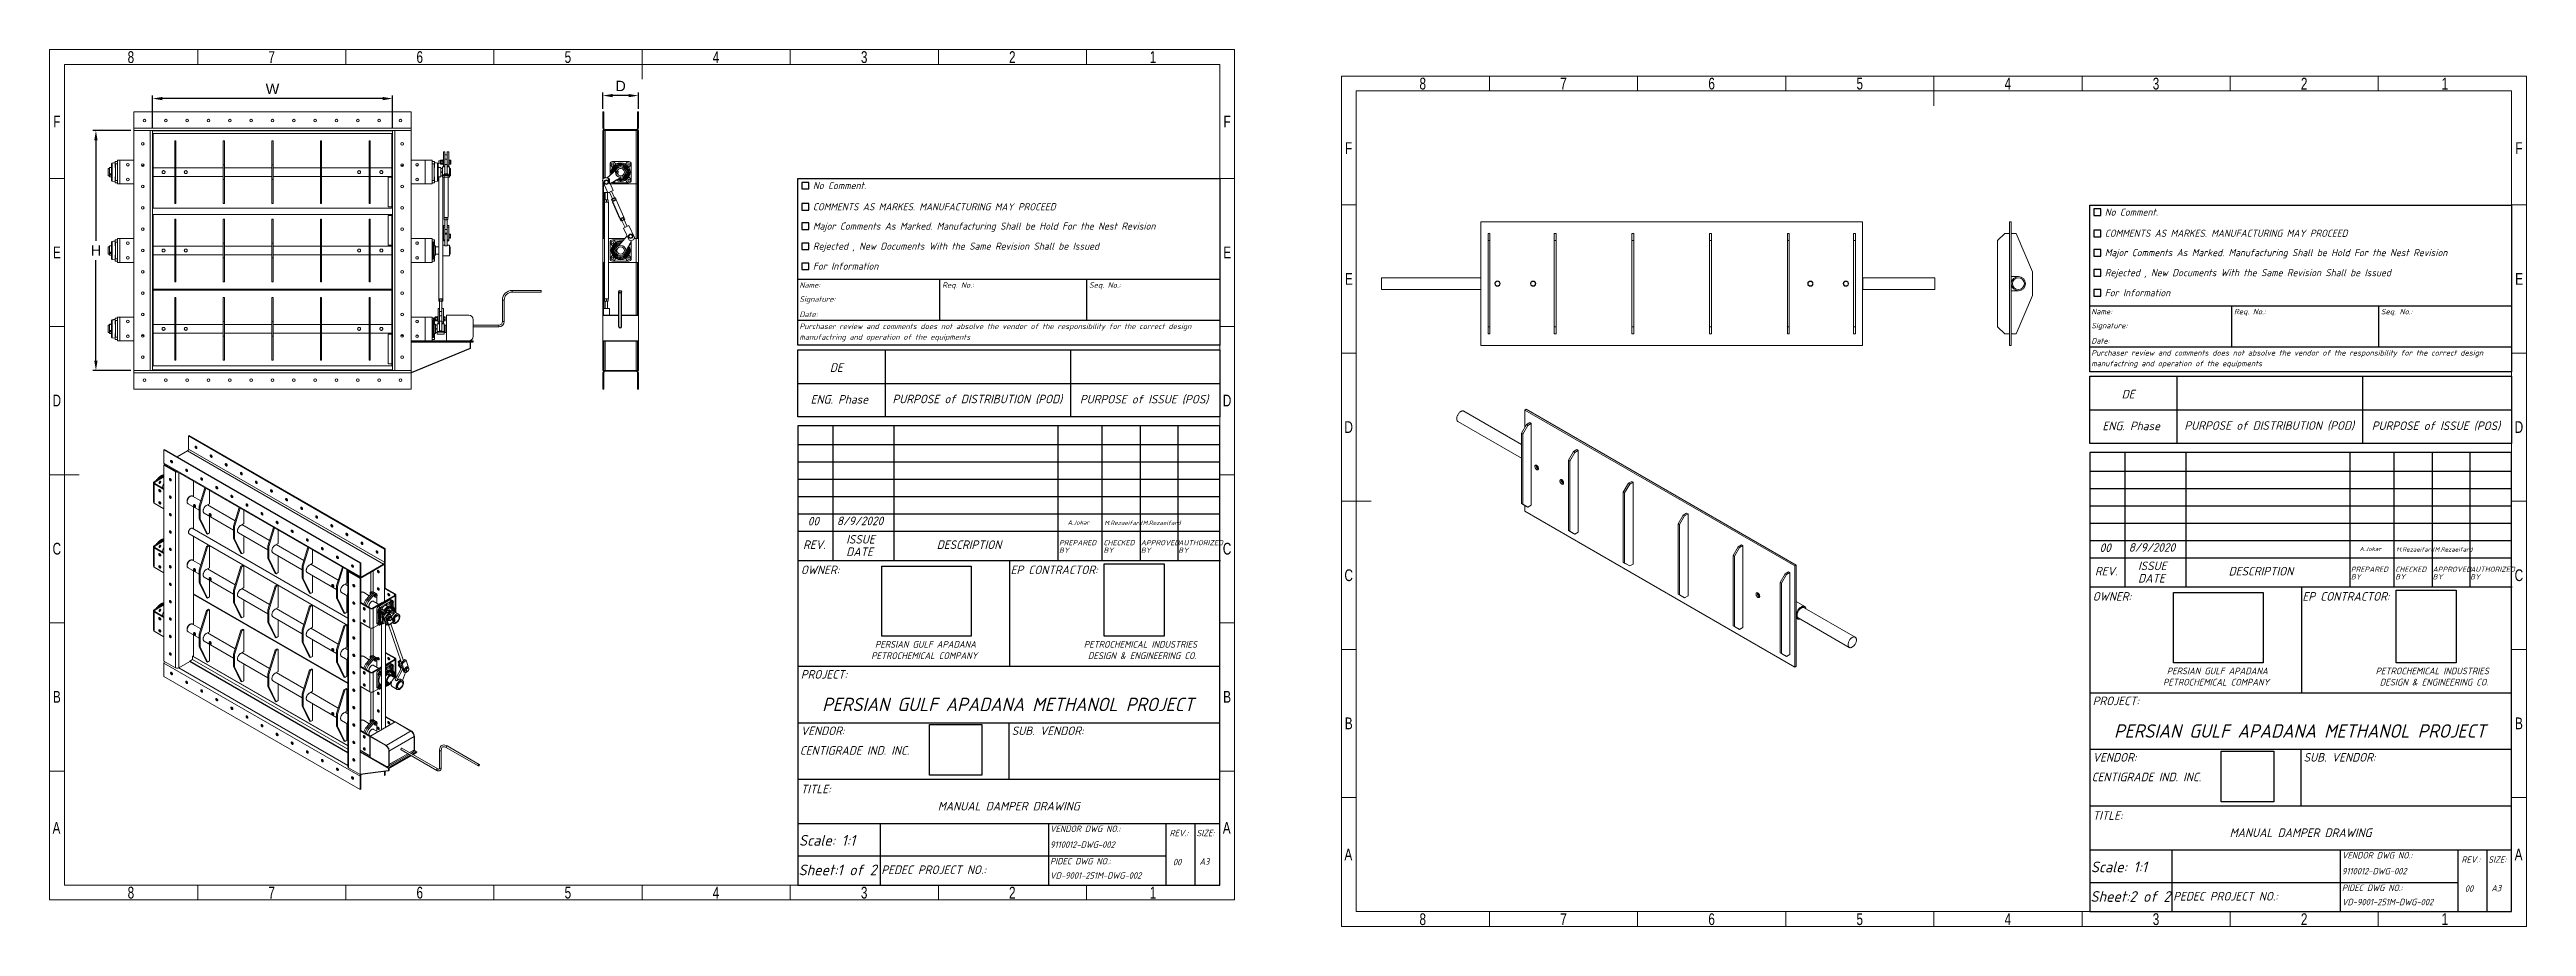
# Model space of a CAD drawing. Header units: millimetres. Extents: x 953 to 17674, y 376 to 6295.
import ezdxf

# ---------------------------------------------------------------- set-up
doc = ezdxf.new("R2010")
doc.units = ezdxf.units.MM
doc.linetypes.add('CENTERX2', pattern=[20.32, 12.7, -2.54, 2.54, -2.54])
doc.styles.add('GOST-2.304_Type-B_italic', font='GOST Common Italic.ttf')
doc.styles.add('SLDTEXTSTYLE0', font='TXT', dxfattribs={"width": 0.75})
doc.styles.get("Standard").update_dxf_attribs({"font": 'arial.ttf'})
doc.dimstyles.new('Copy of ISO-25', dxfattribs={"dimscale": 20, "dimtxt": 3.5, "dimasz": 3.302, "dimexe": 1, "dimexo": 1, "dimgap": 1.524, "dimtad": 1, "dimtih": 1, "dimtoh": 1, "dimlfac": 20, "dimzin": 0, "dimtxsty": 'Standard', "dimcen": 2.5, "dimazin": 0, "dimtfac": 1, "dimtmove": 0, "dimatfit": 3, "dimfxl": 1, "dimtzin": 0, "dimarcsym": 0})
picture_1 = doc.add_image_def('image1.png', size_in_pixel=(1024, 804))
picture_2 = doc.add_image_def('image2.jpg', size_in_pixel=(204, 247))
picture_3 = doc.add_image_def('image3.png', size_in_pixel=(177, 171))

msp = doc.modelspace()

# ---------------------------------------------------------------- texts
at = {"style": 'GOST-2.304_Type-B_italic'}
for s, height, p in [('No Comment.', 48.2172492, (6106.41498, 5352.65087)), ('COMMENTS AS MARKES. MANUFACTURING MAY PROCEED', 48.2172492, (6106.41498, 5209.71186)), ('No Comment.', 48.2172492, (14827.39139, 5173.54619)), ('Major Comments As Marked. Manufacturing Shall be Hold For the Nest Revision', 48.2172492, (6106.41498, 5079.17275)), ('COMMENTS AS MARKES. MANUFACTURING MAY PROCEED', 48.2172492, (14827.39139, 5030.60719)), ('Rejected , New Documents With the Same Revision Shall be Issued ', 48.2172492, (6106.41498, 4943.88647)), ('For Information', 48.2172492, (6106.41498, 4808.60018)), ('Major Comments As Marked. Manufacturing Shall be Hold For the Nest Revision', 48.2172492, (14827.39139, 4900.06808)), ('Name:', 37.090192, (6015.26477, 4686.70763)), ('Req. No.:', 37.090192, (6978.51421, 4686.70763)), ('Seq. No.:', 37.090192, (7970.36165, 4686.70763)), ('Rejected , New Documents With the Same Revision Shall be Issued ', 48.2172492, (14827.39139, 4764.78179)), ('Signature:', 37.090192, (6015.26477, 4592.1153)), ('Date:', 37.090192, (6015.26477, 4489.11872)), ('Name:', 37.090192, (14736.24118, 4507.60296)), ('For Information', 48.2172492, (14827.39139, 4629.49551)), ('Req. No.:', 37.090192, (15699.49062, 4507.60296)), ('Seq. No.:', 37.090192, (16691.33806, 4507.60296)), ('manufactring and operation of the equipments', 37.0901917, (6015.26477, 4336.298)), ('Purchaser review and comments does not absolve the vendor of the responsibility for the correct design', 37.09019167, (6015.26477, 4408.2371)), ('Signature:', 37.090192, (14736.24118, 4413.01062)), ('manufactring and operation of the equipments', 37.0901917, (14736.24118, 4157.19332)), ('Date:', 37.090192, (14736.24118, 4310.01404)), ('Purchaser review and comments does not absolve the vendor of the responsibility for the correct design', 37.09019167, (14736.24118, 4229.13242)), ('DE', 57.953424, (6220.26754, 4119.02631)), ('ENG. Phase', 57.953424, (6090.53123, 3904.53771)), ('PURPOSE of DISTRIBUTION (POD)', 57.9534245, (6643.35882, 3907.04851)), ('PURPOSE of ISSUE (POS)', 57.9534245, (7908.49198, 3905.82671)), ('DE', 57.953424, (14941.24395, 3939.92164)), ('ENG. Phase', 57.953424, (14811.50764, 3725.43304)), ('PURPOSE of DISTRIBUTION (POD)', 57.9534245, (15364.33523, 3727.94384)), ('PURPOSE of ISSUE (POS)', 57.9534245, (16629.46839, 3726.72203)), ('00', 57.953424, (6071.41043, 3082.50254)), ('8/9/2020', 57.953424, (6267.71039, 3084.24001)), ('ISSUE', 57.953424, (6330.82811, 2960.02271)), ('A.Jokar', 28.930349, (7826.05413, 3088.1315)), ('M.Rezaeifard', 28.9303495, (8073.8955, 3085.4947)), ('M.Rezaeifard', 28.9303495, (8333.62966, 3085.4947)), ('REV.', 57.953424, (6039.65155, 2923.79075)), ('DATE', 57.953424, (6330.82811, 2875.87099)), ('DESCRIPTION', 57.9534245, (6941.93973, 2923.79075)), ('BY', 34.772055, (7767.80102, 2898.04941)), ('PREPARED', 34.772055, (7767.80102, 2948.54045)), ('BY', 34.772055, (8067.70024, 2898.04941)), ('CHECKED', 34.772055, (8067.70024, 2948.54045)), ('APPROVED', 34.772055, (8319.76782, 2948.54045)), ('BY', 34.772055, (8319.76782, 2898.04941)), ('AUTHORIZED', 34.772055, (8573.14861, 2948.54045)), ('BY', 34.772055, (8573.14861, 2898.04941)), ('00', 57.953424, (14792.38684, 2903.39787)), ('8/9/2020', 57.953424, (14988.6868, 2905.13533)), ('A.Jokar', 28.930349, (16547.03054, 2909.02683)), ('M.Rezaeifard', 28.9303495, (16794.87191, 2906.39003)), ('M.Rezaeifard', 28.9303495, (17054.60607, 2906.39003)), ('OWNER:', 57.953424, (6024.53799, 2753.74639)), ('EP CONTRACTOR:', 57.9534245, (7440.60992, 2753.74639)), ('REV.', 57.953424, (14760.62796, 2744.68607)), ('ISSUE', 57.953424, (15051.80452, 2780.91804)), ('DATE', 57.953424, (15051.80452, 2696.76631)), ('DESCRIPTION', 57.9534245, (15662.91614, 2744.68607)), ('BY', 34.772055, (16488.77743, 2718.94474)), ('PREPARED', 34.772055, (16488.77743, 2769.43578)), ('BY', 34.772055, (16788.67665, 2718.94474)), ('CHECKED', 34.772055, (16788.67665, 2769.43578)), ('APPROVED', 34.772055, (17040.74423, 2769.43578)), ('BY', 34.772055, (17040.74423, 2718.94474)), ('AUTHORIZED', 34.772055, (17294.12502, 2769.43578)), ('BY', 34.772055, (17294.12502, 2718.94474)), ('OWNER:', 57.953424, (14745.51439, 2574.64172)), ('EP CONTRACTOR:', 57.9534245, (16161.58633, 2574.64172)), ('PETROCHEMICAL COMPANY', 45.2036711, (6499.57876, 2181.1216)), ('PERSIAN GULF APADANA', 45.2036711, (6525.08927, 2257.16785)), ('PETROCHEMICAL INDUSTRIES', 45.2036711, (7934.95881, 2257.16785)), ('DESIGN & ENGINEERING CO.', 45.2036711, (7962.44356, 2181.1216)), ('PROJECT:', 57.953424, (6024.53799, 2048.39645)), ('PETROCHEMICAL COMPANY', 45.2036711, (15220.55517, 2002.01692)), ('PERSIAN GULF APADANA', 45.2036711, (15246.06568, 2078.06317)), ('PETROCHEMICAL INDUSTRIES', 45.2036711, (16655.93522, 2078.06317)), ('DESIGN & ENGINEERING CO.', 45.2036711, (16683.41997, 2002.01692)), ('PERSIAN GULF APADANA METHANOL PROJECT', 90.4073422, (6168.66627, 1829.0498)), ('PROJECT:', 57.953424, (14745.51439, 1869.29178)), ('VENDOR:', 57.953424, (6024.53799, 1667.35073)), ('SUB. VENDOR:', 57.9534245, (7448.48866, 1667.35073)), ('PERSIAN GULF APADANA METHANOL PROJECT', 90.4073422, (14889.64268, 1649.94512)), ('CENTIGRADE IND. INC.', 57.9534245, (6017.54227, 1534.75455)), ('VENDOR:', 57.953424, (14745.51439, 1488.24606)), ('SUB. VENDOR:', 57.9534245, (16169.46507, 1488.24606)), ('CENTIGRADE IND. INC.', 57.9534245, (14738.51868, 1355.64987)), ('TITLE:', 57.953424, (6024.53799, 1274.46441)), ('MANUAL DAMPER DRAWING', 57.9534245, (6949.21497, 1158.74139)), ('VENDOR DWG NO.:', 43.4650684, (7707.1831, 1013.4385)), ('REV.:', 43.465068, (8514.04951, 984.66313)), ('SIZE:', 43.465068, (8694.90547, 984.66313)), ('TITLE:', 57.953424, (14745.51439, 1095.35974)), ('MANUAL DAMPER DRAWING', 57.9534245, (15670.19138, 979.63671)), ('Scale: 1:1', 72.441781, (6011.93866, 920.64456)), ('PIDEC DWG NO.:', 43.4650684, (7707.1831, 794.32916)), ('9110012-DWG-002', 43.4650684, (7707.1831, 906.2787)), ('VENDOR DWG NO.:', 43.4650684, (16428.15951, 834.33383)), ('REV.:', 43.465068, (17235.02591, 805.55846)), ('SIZE:', 43.465068, (17415.88188, 805.55846)), ('Sheet:1 of 2', 72.4417806, (6009.02736, 721.06993)), ('PEDEC PROJECT NO.:', 57.9534245, (6568.07753, 729.66714)), ('VD-9001-251M-DWG-002', 43.4650684, (7707.1831, 697.88474)), ('00', 43.465068, (8536.48412, 788.92784)), ('A3', 43.465068, (8715.84446, 791.82568)), ('Scale: 1:1', 72.441781, (14732.91507, 741.53989)), ('9110012-DWG-002', 43.4650684, (16428.15951, 727.17402)), ('Sheet:2 of 2', 72.4417806, (14730.00377, 541.96526)), ('PEDEC PROJECT NO.:', 57.9534245, (15289.05394, 550.56247)), ('PIDEC DWG NO.:', 43.4650684, (16428.15951, 615.22448)), ('VD-9001-251M-DWG-002', 43.4650684, (16428.15951, 518.78007)), ('00', 43.465068, (17257.46053, 609.82316)), ('A3', 43.465068, (17436.82087, 612.72101))]:
    msp.add_text(s, height=height, dxfattribs=at).set_placement(p)
at = {"linetype": 'Continuous', "lineweight": 20, "char_height": 79.375, "attachment_point": 2, "style": 'SLDTEXTSTYLE0'}
for s, insert in [('8', (1502.10606, 6283.63999)), ('7', (2452.10602, 6283.63999)), ('6', (3452.10598, 6283.63999)), ('5', (4452.10594, 6283.63999)), ('4', (5452.1059, 6283.63999)), ('3', (6452.10586, 6283.63999)), ('2', (7452.10582, 6283.63999)), ('1', (8402.10579, 6283.63999)), ('8', (10223.08247, 6104.53531)), ('7', (11173.08243, 6104.53531)), ('6', (12173.08239, 6104.53531)), ('5', (13173.08235, 6104.53531)), ('4', (14173.08231, 6104.53531)), ('3', (15173.08227, 6104.53531)), ('2', (16173.08223, 6104.53531)), ('1', (17123.08219, 6104.53531)), ('F', (1002.06014, 5848.64)), ('F', (8902.05983, 5848.64)), ('F', (9723.03655, 5669.53533)), ('F', (17623.03624, 5669.53533)), ('E', (1003.06152, 4965.37014)), ('E', (8903.0612, 4965.37014)), ('E', (9724.03793, 4786.26547)), ('E', (17624.03761, 4786.26547)), ('D', (1001.95909, 3965.37018)), ('D', (8901.95877, 3965.37018)), ('D', (9722.9355, 3786.26551)), ('D', (17622.93518, 3786.26551)), ('C', (1002.07852, 2965.37022)), ('C', (8902.0782, 2965.37022)), ('C', (9723.05493, 2786.26555)), ('C', (17623.05461, 2786.26555)), ('B', (1002.31738, 1965.37026)), ('B', (8902.31706, 1965.37026)), ('B', (9723.29379, 1786.26559)), ('B', (17623.29347, 1786.26559)), ('A', (999.6991, 1080.3703)), ('A', (8899.69879, 1080.3703)), ('A', (9720.67551, 901.26562)), ('A', (17620.6752, 901.26562)), ('8', (1502.10606, 643.64021)), ('7', (2452.10602, 643.64021)), ('6', (3452.10598, 643.64021)), ('5', (4452.10594, 643.64021)), ('4', (5452.1059, 643.64021)), ('3', (6452.10586, 643.64021)), ('2', (7452.10582, 643.64021)), ('1', (8402.10579, 643.64021)), ('8', (10223.08247, 464.53554)), ('7', (11173.08243, 464.53554)), ('6', (12173.08239, 464.53554)), ('5', (13173.08235, 464.53554)), ('4', (14173.08231, 464.53554)), ('3', (15173.08227, 464.53554)), ('2', (16173.08223, 464.53554)), ('1', (17123.08219, 464.53554))]:
    msp.add_mtext(s, dxfattribs=dict(at, insert=insert))

# ---------------------------------------------------------------- blocks, each defined once
blk = doc.blocks.new('*D5')
at = {"color": 0, "lineweight": -2, "transparency": 16777216}
for p, q in [((1648, 5769), (1648, 5984)), ((3202, 5964), (1714, 5964)), ((3268, 5769), (3268, 5984))]:
    blk.add_line(p, q, dxfattribs=at)
at = {"color": 0, "transparency": 16777216}
for points in [[(1714, 5975), (1714, 5953), (1648, 5964)], [(3202, 5975), (3202, 5953), (3268, 5964)]]:
    blk.add_solid(points, dxfattribs=at)
at = {"layer": 'Defpoints', "color": 0, "transparency": 16777216}
for p in [(1648, 5964), (1648, 5749), (3268, 5749)]:
    blk.add_point(p, dxfattribs=at)
at = {"color": 0, "transparency": 16777216, "insert": (2458, 6030), "char_height": 70, "attachment_point": 5}
blk.add_mtext('W', dxfattribs=at)
blk = doc.blocks.new('*D6')
at = {"color": 0, "lineweight": -2, "transparency": 16777216}
for p, q in [((1502, 5749), (1246, 5749)), ((1266, 5683), (1266, 5004)), ((1266, 4195), (1266, 4873)), ((1502, 4129), (1246, 4129))]:
    blk.add_line(p, q, dxfattribs=at)
at = {"color": 0, "transparency": 16777216}
for points in [[(1255, 5683), (1277, 5683), (1266, 5749)], [(1255, 4195), (1277, 4195), (1266, 4129)]]:
    blk.add_solid(points, dxfattribs=at)
at = {"layer": 'Defpoints', "color": 0, "transparency": 16777216}
for p in [(1266, 5749), (1522, 5749), (1522, 4129)]:
    blk.add_point(p, dxfattribs=at)
at = {"color": 0, "transparency": 16777216, "insert": (1266, 4939), "char_height": 70, "attachment_point": 5}
blk.add_mtext('H', dxfattribs=at)
blk = doc.blocks.new('*D7')
at = {"color": 0, "lineweight": -2, "transparency": 16777216}
for p, q in [((4688, 5895), (4688, 6004)), ((4862, 5984), (4754, 5984)), ((4928, 5895), (4928, 6004))]:
    blk.add_line(p, q, dxfattribs=at)
at = {"color": 0, "transparency": 16777216}
for points in [[(4754, 5995), (4754, 5973), (4688, 5984)], [(4862, 5995), (4862, 5973), (4928, 5984)]]:
    blk.add_solid(points, dxfattribs=at)
at = {"layer": 'Defpoints', "color": 0, "transparency": 16777216}
for p in [(4688, 5984), (4688, 5875), (4928, 5875)]:
    blk.add_point(p, dxfattribs=at)
at = {"color": 0, "transparency": 16777216, "insert": (4808, 6049), "char_height": 70, "attachment_point": 5}
blk.add_mtext('D', dxfattribs=at)

# ---------------------------------------------------------------- dimensions: what is measured, and where the dimension line sits
dim = msp.add_linear_dim(base=(1647.84466, 5964.24585), p1=(3267.84457, 5748.92172), p2=(1647.84466, 5748.92172), text='W', dimstyle='Copy of ISO-25')
dim.commit()
dim.dimension.update_dxf_attribs({"geometry": '*D5', "text_midpoint": (2457.84462, 5964.24585), "dimtype": 160})
dim = msp.add_linear_dim(base=(4688.30509, 5983.64338), p1=(4928.30509, 5874.92164), p2=(4688.30509, 5874.92164), text='D', dimstyle='Copy of ISO-25')
dim.commit()
dim.dimension.update_dxf_attribs({"geometry": '*D7', "text_midpoint": (4808.30509, 6049.12338)})
dim = msp.add_linear_dim(base=(1266.2726, 5748.92172), p1=(1521.84466, 4128.92175), p2=(1521.84466, 5748.92172), angle=90, text='H', dimstyle='Copy of ISO-25')
dim.commit()
dim.dimension.update_dxf_attribs({"geometry": '*D6', "text_midpoint": (1266.2726, 4938.92173)})

# ---------------------------------------------------------------- linework, layer by layer
at = {"linetype": 'Continuous', "lineweight": 20}
for p, q in [((952.90534, 554.87005), (952.90534, 6294.86983)), ((952.90534, 6294.86983), (8952.90502, 6294.86983)), ((1052.90534, 654.87005), (1052.90534, 6194.86983)), ((1052.90534, 6194.86983), (8852.90503, 6194.86983)), ((1952.9053, 6194.86983), (1952.9053, 6294.86983)), ((2952.90526, 6194.86983), (2952.90526, 6294.86983)), ((3952.90522, 6194.86983), (3952.90522, 6294.86983)), ((4952.90518, 6294.86983), (4952.90518, 6094.86983)), ((4952.90518, 6194.86983), (4952.90518, 6294.86983)), ((5952.90514, 6194.86983), (5952.90514, 6294.86983)), ((6952.9051, 6194.86983), (6952.9051, 6294.86983)), ((7952.90506, 6194.86983), (7952.90506, 6294.86983)), ((8852.90503, 6194.86983), (8852.90503, 654.87005)), ((8952.90502, 6294.86983), (8952.90502, 554.87005)), ((9673.88175, 375.76538), (9673.88175, 6115.76515)), ((9673.88175, 6115.76515), (17673.88143, 6115.76515)), ((10673.88171, 6015.76516), (10673.88171, 6115.76515)), ((11673.88167, 6015.76516), (11673.88167, 6115.76515)), ((12673.88163, 6015.76516), (12673.88163, 6115.76515)), ((13673.88159, 6115.76515), (13673.88159, 5915.76516)), ((13673.88159, 6015.76516), (13673.88159, 6115.76515)), ((14673.88155, 6015.76516), (14673.88155, 6115.76515)), ((15673.88151, 6015.76516), (15673.88151, 6115.76515)), ((16673.88147, 6015.76516), (16673.88147, 6115.76515)), ((17673.88143, 6115.76515), (17673.88143, 375.76538)), ((3393.84461, 5874.92164), (1521.84466, 5874.92164)), ((1521.84466, 5874.92164), (1521.84466, 5764.92163)), ((3393.84461, 5764.92163), (3393.84461, 5874.92164)), ((4688.30509, 5874.92164), (4694.30507, 5874.92164)), ((4688.30509, 5764.92163), (4688.30509, 5874.92164)), ((4694.30507, 5764.92163), (4694.30507, 5874.92164)), ((4928.30509, 5874.92164), (4922.30508, 5874.92164)), ((4922.30508, 5874.92164), (4922.30508, 5764.92163)), ((4928.30509, 5874.92164), (4928.30509, 5764.92163)), ((9773.88175, 475.76538), (9773.88175, 6015.76516)), ((9773.88175, 6015.76516), (17573.88144, 6015.76516)), ((17573.88144, 6015.76516), (17573.88144, 475.76538)), ((3393.84461, 5764.92163), (1521.84466, 5764.92163)), ((1521.84466, 5748.92172), (1521.84466, 5764.92163)), ((1521.84466, 5748.92172), (1521.84466, 4128.92175)), ((1631.84466, 5748.92172), (1521.84466, 5748.92172)), ((1631.84466, 5748.92172), (1631.84466, 4128.92175)), ((1631.84466, 5748.92172), (1647.84466, 5748.92172)), ((3267.84457, 5748.92172), (1647.84466, 5748.92172)), ((1647.84466, 5748.92172), (1647.84466, 4128.92175)), ((1647.84466, 5745.1851), (3267.84457, 5745.1851)), ((1647.84466, 5718.92163), (1652.84466, 5718.92163)), ((1647.84466, 5711.47963), (1651.58126, 5711.47963)), ((1651.58126, 5511.47959), (1651.58126, 5711.47963)), ((1652.84466, 5711.47963), (1651.58126, 5711.47963)), ((1652.84466, 5728.92174), (1652.84466, 5497.42172)), ((3262.84458, 5728.92174), (1652.84466, 5728.92174)), ((3262.84458, 5728.92174), (3262.84458, 5497.42172)), ((3262.84458, 5718.92163), (3267.84457, 5718.92163)), ((3267.84457, 4128.92175), (3267.84457, 5748.92172)), ((3267.84457, 5748.92172), (3283.8446, 5748.92172)), ((3393.84461, 5748.92172), (3283.8446, 5748.92172)), ((3283.8446, 4128.92175), (3283.8446, 5748.92172)), ((3393.84461, 5764.92163), (3393.84461, 5748.92172)), ((3393.84461, 4128.92175), (3393.84461, 5748.92172)), ((4694.30507, 5764.92163), (4688.30509, 5764.92163)), ((4688.30509, 5550.77145), (4688.30509, 5748.92172)), ((4688.30509, 5748.92172), (4694.30507, 5748.92172)), ((4694.30507, 5424.99699), (4694.30507, 5748.92172)), ((4704.30512, 5748.92172), (4694.30507, 5748.92172)), ((4704.30512, 5754.92164), (4704.30512, 5748.92172)), ((4704.30512, 5754.92164), (4796.35871, 5754.92164)), ((4704.30512, 5754.92164), (4912.30509, 5754.92164)), ((4704.30512, 5748.92172), (4792.21595, 5748.92172)), ((4704.30512, 5748.92172), (4912.30509, 5748.92172)), ((4704.30512, 5547.42167), (4704.30512, 5748.92172)), ((4912.30509, 5748.92172), (4912.0051, 5685.75057)), ((4912.30509, 5227.35058), (4912.0051, 5685.75057)), ((4912.30509, 5754.92164), (4912.30509, 5748.92172)), ((4922.30508, 5748.92172), (4912.30509, 5748.92172)), ((4922.30508, 5764.92163), (4928.30509, 5764.92163)), ((4928.30509, 5748.92172), (4922.30508, 5748.92172)), ((4922.30508, 5748.92172), (4923.00511, 5693.35064)), ((4923.00511, 5227.35058), (4923.00511, 5693.35064)), ((4928.30509, 5748.92172), (4928.30509, 5547.42167)), ((1371.84466, 5522.9039), (1371.84466, 5411.9396)), ((1384.57762, 5529.44741), (1376.67024, 5528.40636)), ((1376.67024, 5528.40636), (1376.67024, 5406.43702)), ((1395.84467, 5530.93073), (1390.48957, 5530.22573)), ((1398.24467, 5538.92169), (1395.84467, 5538.92169)), ((1395.84467, 5511.60798), (1395.84467, 5538.92169)), ((1398.24467, 5538.92169), (1411.84467, 5538.92169)), ((1398.24467, 5522.92166), (1411.84467, 5522.92166)), ((1398.24467, 5411.92172), (1398.24467, 5522.92166)), ((1411.84467, 5387.42171), (1411.84467, 5547.42167)), ((1411.84467, 5547.42167), (1427.84466, 5547.42167)), ((1427.84466, 5547.42167), (1521.84466, 5547.42167)), ((1427.84466, 5387.42171), (1427.84466, 5547.42167)), ((1521.84466, 5547.42167), (1521.84466, 5387.42171)), ((1573.89374, 5519.13867), (1575.88066, 5519.13867)), ((1575.88066, 5519.13867), (1575.88066, 5521.66197)), ((1575.88066, 5519.13867), (1576.84466, 5520.10272)), ((1576.84466, 5520.10272), (1576.84466, 5522.405)), ((1805.84465, 5678.92167), (1797.84466, 5678.92167)), ((1797.84466, 5678.92167), (1797.84466, 5517.4217)), ((1805.84465, 5678.92167), (1805.84465, 5517.4217)), ((2133.84461, 5678.92167), (2125.84466, 5678.92167)), ((2125.84466, 5678.92167), (2125.84466, 5517.4217)), ((2133.84461, 5678.92167), (2133.84461, 5517.4217)), ((2461.84461, 5678.92167), (2453.84465, 5678.92167)), ((2453.84465, 5678.92167), (2453.84465, 5517.4217)), ((2461.84461, 5678.92167), (2461.84461, 5517.4217)), ((2789.84467, 5678.92167), (2781.84465, 5678.92167)), ((2781.84465, 5678.92167), (2781.84465, 5517.4217)), ((2789.84467, 5678.92167), (2789.84467, 5517.4217)), ((3117.8446, 5678.92167), (3109.84459, 5678.92167)), ((3109.84459, 5678.92167), (3109.84459, 5517.4217)), ((3117.8446, 5678.92167), (3117.8446, 5517.4217)), ((3338.84455, 5522.405), (3338.84455, 5520.10272)), ((3338.84455, 5520.10272), (3339.8086, 5519.13867)), ((3339.8086, 5521.66197), (3339.8086, 5519.13867)), ((3339.8086, 5519.13867), (3341.79546, 5519.13867)), ((3393.84461, 5547.4217), (3535.84469, 5547.4217)), ((3393.84461, 5547.42167), (3393.84461, 5387.42171)), ((3487.84459, 5547.42167), (3393.84461, 5547.42167)), ((3487.84459, 5387.42171), (3487.84459, 5547.42167)), ((3487.84459, 5547.42167), (3497.0014, 5547.42167)), ((3535.84469, 5547.4217), (3535.84469, 5387.42171)), ((3535.84469, 5538.92172), (3549.44456, 5538.92172)), ((3535.84469, 5522.92169), (3549.44456, 5522.92169)), ((3551.84472, 5538.92172), (3549.44456, 5538.92172)), ((3549.44456, 5522.92169), (3549.44456, 5411.92169)), ((3551.84472, 5538.92172), (3551.84472, 5511.60801)), ((3557.19984, 5530.2257), (3551.84472, 5530.9307)), ((3571.01906, 5528.40639), (3563.11167, 5529.44738)), ((3571.01906, 5467.42169), (3571.01906, 5528.40639)), ((3575.84465, 5467.42169), (3575.84465, 5522.90387)), ((3581.98726, 5542.87428), (3580.88577, 5541.77279)), ((3580.88577, 5541.77279), (3580.88577, 5541.25006)), ((3580.88577, 5541.25006), (3580.88577, 5527.9758)), ((3580.88577, 5527.9758), (3581.98726, 5526.87431)), ((3593.08565, 5542.87428), (3581.98726, 5542.87428)), ((3581.98726, 5542.87428), (3581.98726, 5542.2681)), ((3581.98726, 5542.2681), (3581.98726, 5526.87431)), ((3581.98726, 5526.87431), (3593.08565, 5526.87431)), ((3594.15758, 5548.73068), (3593.08565, 5546.87429)), ((3593.08565, 5546.87429), (3593.08565, 5545.26657)), ((3593.08565, 5534.87427), (3593.08565, 5545.26657)), ((3593.08565, 5534.87427), (3593.08565, 5524.48196)), ((3593.08565, 5524.48196), (3593.08565, 5522.8743)), ((3593.08565, 5522.8743), (3594.15758, 5521.01786)), ((3607.91385, 5548.73068), (3594.15758, 5548.73068)), ((3607.91385, 5541.80247), (3594.15758, 5541.80247)), ((3607.91385, 5527.94606), (3594.15758, 5527.94606)), ((3607.91385, 5521.01786), (3594.15758, 5521.01786)), ((3608.98578, 5546.87429), (3607.91385, 5548.73068)), ((3607.91385, 5521.01786), (3608.98578, 5522.8743)), ((3611.98556, 5549.87425), (3608.98578, 5549.87425)), ((3608.98578, 5534.87427), (3608.98578, 5549.87425)), ((3608.98578, 5519.87428), (3608.98578, 5534.87427)), ((3608.98578, 5519.87428), (3611.98556, 5519.87428)), ((3611.98556, 5604.87426), (3611.98556, 5514.87429)), ((3621.98555, 5604.87426), (3611.98556, 5604.87426)), ((3621.98555, 5604.87426), (3621.98555, 5514.87429)), ((3621.98555, 5584.87428), (3637.88569, 5584.87428)), ((3622.43569, 5542.87428), (3621.98555, 5542.87428)), ((3621.98555, 5526.87431), (3622.43569, 5526.87431)), ((3637.43555, 5554.87431), (3622.43569, 5554.87431)), ((3622.43569, 5554.87431), (3622.43569, 5519.70673)), ((3637.43555, 5519.70673), (3622.43569, 5519.70673)), ((3622.43569, 5519.70673), (3622.43569, 5453.18742)), ((3637.43555, 5554.87431), (3637.43555, 5519.70673)), ((3637.88569, 5542.87428), (3637.43555, 5542.87428)), ((3637.43555, 5526.87431), (3637.88569, 5526.87431)), ((3637.43555, 5519.70673), (3637.43555, 5453.18742)), ((3647.88568, 5604.87426), (3637.88569, 5604.87426)), ((3637.88569, 5604.87426), (3637.88569, 5514.87429)), ((3647.88568, 5604.87426), (3647.88568, 5514.87429)), ((3650.8857, 5549.87425), (3647.88568, 5549.87425)), ((3647.88568, 5519.87428), (3650.8857, 5519.87428)), ((3650.8857, 5549.87425), (3650.8857, 5548.73765)), ((3650.8857, 5548.73765), (3650.8857, 5519.87428)), ((3650.8857, 5548.61051), (3659.81376, 5548.61051)), ((3650.8857, 5543.31947), (3659.81376, 5543.31947)), ((3650.8857, 5529.58322), (3659.81376, 5529.58322)), ((3650.8857, 5521.13808), (3659.81376, 5521.13808)), ((3659.81376, 5521.13808), (3660.19666, 5521.90597)), ((3660.88569, 5546.87429), (3660.31754, 5547.85812)), ((3660.31754, 5521.89041), (3660.88569, 5522.8743)), ((3660.88569, 5545.96496), (3660.88569, 5546.87429)), ((3660.88569, 5545.96496), (3660.88569, 5536.45135)), ((3660.88569, 5525.36065), (3660.88569, 5536.45135)), ((3660.88569, 5525.36065), (3660.88569, 5522.8743)), ((4688.30509, 5547.42167), (4688.30509, 5387.42168)), ((4704.30512, 5429.96908), (4704.30512, 5547.42167)), ((4736.80509, 5447.68436), (4736.80509, 5522.92169)), ((4863.80509, 5538.92169), (4752.80512, 5538.92169)), ((4758.30508, 5517.1122), (4758.30508, 5525.13865)), ((4764.1188, 5534.23539), (4776.15965, 5522.19454)), ((4840.45056, 5522.19454), (4852.49138, 5534.23539)), ((4879.80509, 5522.92169), (4879.80509, 5411.92169)), ((4912.30509, 5547.42167), (4912.30509, 5387.42168)), ((4928.30509, 5547.42167), (4928.30509, 5387.42168)), ((1052.90534, 5424.86986), (952.90534, 5424.86986)), ((1357.24467, 5492.42172), (1347.84468, 5492.42172)), ((1347.84468, 5492.42172), (1347.84468, 5442.42165)), ((1347.84468, 5442.42165), (1357.24467, 5442.42165)), ((1358.34468, 5498.32175), (1357.24467, 5497.22169)), ((1357.24467, 5497.22169), (1357.24467, 5437.62169)), ((1357.24467, 5437.62169), (1358.34468, 5436.52175)), ((1360.57343, 5498.32175), (1358.34468, 5498.32175)), ((1358.34468, 5498.32175), (1358.34468, 5436.52175)), ((1358.34468, 5436.52175), (1371.84466, 5436.52175)), ((1361.92127, 5498.32175), (1361.75688, 5498.15736)), ((1366.24467, 5498.32175), (1361.92127, 5498.32175)), ((1364.80129, 5454.13671), (1363.35792, 5451.97175)), ((1363.35792, 5451.97175), (1364.80129, 5449.80667)), ((1363.60376, 5452.34046), (1364.80129, 5450.5441)), ((1367.68805, 5454.13671), (1364.80129, 5454.13671)), ((1364.80129, 5449.80667), (1364.80129, 5450.5441)), ((1364.80129, 5450.5441), (1367.68805, 5450.5441)), ((1364.80129, 5449.80667), (1367.68805, 5449.80667)), ((1370.56807, 5498.32175), (1366.24467, 5498.32175)), ((1369.13142, 5451.97175), (1367.68805, 5454.13671)), ((1367.68805, 5450.5441), (1368.88559, 5452.34046)), ((1367.68805, 5449.80667), (1369.13142, 5451.97175)), ((1367.68805, 5449.80667), (1367.68805, 5450.5441)), ((1370.73228, 5498.15748), (1370.56807, 5498.32175)), ((1376.67024, 5406.43702), (1395.84467, 5403.91264)), ((1395.84467, 5511.60798), (1398.24467, 5511.60798)), ((1395.84467, 5499.56713), (1395.84467, 5511.60798)), ((1395.84467, 5499.56713), (1398.24467, 5499.79792)), ((1395.84467, 5435.27625), (1398.24467, 5435.04546)), ((1395.84467, 5435.27625), (1395.84467, 5423.2354)), ((1395.84467, 5423.2354), (1398.24467, 5423.2354)), ((1395.84467, 5395.92169), (1395.84467, 5423.2354)), ((1395.84467, 5395.92169), (1398.24467, 5395.92169)), ((1411.84467, 5411.92172), (1398.24467, 5411.92172)), ((1411.84467, 5395.92169), (1398.24467, 5395.92169)), ((1427.84466, 5387.42171), (1411.84467, 5387.42171)), ((1521.84466, 5387.42171), (1427.84466, 5387.42171)), ((1590.13622, 5511.42166), (1573.5531, 5511.42166)), ((1651.58126, 5511.47959), (1647.84466, 5511.47959)), ((1651.84465, 5492.42172), (1647.84466, 5492.42172)), ((1647.84466, 5442.42165), (1651.84465, 5442.42165)), ((1651.58126, 5511.47959), (1652.84466, 5511.47959)), ((1651.84465, 5442.42165), (1651.84465, 5492.42172)), ((1652.84466, 5491.92164), (1651.84465, 5491.92164)), ((1651.84465, 5442.92174), (1652.84466, 5442.92174)), ((1797.84466, 5497.42172), (1652.84466, 5497.42172)), ((1652.84466, 5497.42172), (1652.84466, 5467.42175)), ((1652.84466, 5467.42175), (1652.84466, 5437.42166)), ((1652.84466, 5437.42166), (1797.84466, 5437.42166)), ((1652.84466, 5437.42166), (1652.84466, 5224.21669)), ((1805.84465, 5517.4217), (1797.84466, 5517.4217)), ((1797.84466, 5517.4217), (1797.84466, 5417.42168)), ((1805.84465, 5417.42168), (1797.84466, 5417.42168)), ((1797.84466, 5417.42168), (1797.84466, 5255.92171)), ((1805.84465, 5517.4217), (1805.84465, 5417.42168)), ((2125.84466, 5497.42172), (1805.84465, 5497.42172)), ((1805.84465, 5437.42166), (2125.84466, 5437.42166)), ((1805.84465, 5417.42168), (1805.84465, 5255.92171)), ((2133.84461, 5517.4217), (2125.84466, 5517.4217)), ((2125.84466, 5517.4217), (2125.84466, 5417.42168)), ((2133.84461, 5417.42168), (2125.84466, 5417.42168)), ((2125.84466, 5417.42168), (2125.84466, 5255.92171)), ((2133.84461, 5517.4217), (2133.84461, 5417.42168)), ((2453.84465, 5497.42172), (2133.84461, 5497.42172)), ((2133.84461, 5437.42166), (2453.84465, 5437.42166)), ((2133.84461, 5417.42168), (2133.84461, 5255.92171)), ((2461.84461, 5517.4217), (2453.84465, 5517.4217)), ((2453.84465, 5517.4217), (2453.84465, 5417.42168)), ((2461.84461, 5417.42168), (2453.84465, 5417.42168)), ((2453.84465, 5417.42168), (2453.84465, 5255.92171)), ((2461.84461, 5517.4217), (2461.84461, 5417.42168)), ((2781.84465, 5497.42172), (2461.84461, 5497.42172)), ((2461.84461, 5437.42166), (2781.84465, 5437.42166)), ((2461.84461, 5417.42168), (2461.84461, 5255.92171)), ((2789.84467, 5517.4217), (2781.84465, 5517.4217)), ((2781.84465, 5517.4217), (2781.84465, 5417.42168)), ((2789.84467, 5417.42168), (2781.84465, 5417.42168)), ((2781.84465, 5417.42168), (2781.84465, 5255.92171)), ((2789.84467, 5517.4217), (2789.84467, 5417.42168)), ((3109.84459, 5497.42172), (2789.84467, 5497.42172)), ((2789.84467, 5437.42166), (3109.84459, 5437.42166)), ((2789.84467, 5417.42168), (2789.84467, 5255.92171)), ((3117.8446, 5517.4217), (3109.84459, 5517.4217)), ((3109.84459, 5517.4217), (3109.84459, 5417.42168)), ((3117.8446, 5417.42168), (3109.84459, 5417.42168)), ((3109.84459, 5417.42168), (3109.84459, 5255.92171)), ((3117.8446, 5517.4217), (3117.8446, 5417.42168)), ((3262.84458, 5497.42172), (3117.8446, 5497.42172)), ((3117.8446, 5437.42166), (3262.84458, 5437.42166)), ((3117.8446, 5417.42168), (3117.8446, 5255.92171)), ((3237.8446, 5433.92167), (3237.8446, 5233.92175)), ((3264.10796, 5433.92167), (3237.8446, 5433.92167)), ((3262.84458, 5497.42172), (3262.84458, 5467.42175)), ((3267.84457, 5492.42172), (3262.84458, 5492.42172)), ((3262.84458, 5467.42175), (3262.84458, 5437.42166)), ((3262.84458, 5442.42165), (3267.84457, 5442.42165)), ((3262.84458, 5437.42166), (3262.84458, 5433.92167)), ((3264.10796, 5433.92167), (3264.10796, 5233.92175)), ((3264.84455, 5433.92167), (3264.10796, 5433.92167)), ((3267.84457, 5433.92167), (3264.84455, 5433.92167)), ((3264.84455, 5433.92167), (3264.84455, 5233.92175)), ((3342.13616, 5511.42166), (3325.55307, 5511.42166)), ((3393.84461, 5387.42171), (3487.84459, 5387.42171)), ((3497.0014, 5387.42171), (3487.84459, 5387.42171)), ((3535.84469, 5387.42171), (3487.84459, 5387.42171)), ((3549.44456, 5411.92169), (3535.84469, 5411.92169)), ((3549.44456, 5395.92169), (3535.84469, 5395.92169)), ((3551.84472, 5511.60801), (3549.44456, 5511.60801)), ((3549.44456, 5499.79798), (3551.84472, 5499.56716)), ((3551.84472, 5435.27625), (3549.44456, 5435.0454)), ((3551.84472, 5423.2354), (3549.44456, 5423.2354)), ((3549.44456, 5395.92169), (3551.84472, 5395.92169)), ((3551.84472, 5511.60801), (3551.84472, 5499.56716)), ((3551.84472, 5435.27625), (3551.84472, 5423.2354)), ((3551.84472, 5423.2354), (3551.84472, 5395.92169)), ((3551.84472, 5403.91267), (3571.01906, 5406.43702)), ((3571.01906, 5406.43702), (3571.01906, 5467.42169)), ((3575.84465, 5411.93954), (3575.84465, 5467.42169)), ((3575.84465, 5436.52169), (3593.43565, 5436.52169)), ((3580.4447, 5436.52169), (3580.4447, 4613.27429)), ((3581.21216, 5498.32169), (3581.05099, 5498.16034)), ((3589.85913, 5498.32169), (3581.21216, 5498.32169)), ((3590.02268, 5498.15813), (3589.85913, 5498.32169)), ((3593.43565, 5498.32169), (3591.20691, 5498.32169)), ((3594.53571, 5497.22169), (3593.43565, 5498.32169)), ((3593.43565, 5467.42169), (3593.43565, 5498.32169)), ((3593.43565, 5436.52169), (3593.43565, 5467.42169)), ((3593.43565, 5436.52169), (3594.53571, 5437.62169)), ((3594.53571, 5467.42169), (3594.53571, 5497.22169)), ((3605.93569, 5492.42169), (3594.53571, 5492.42169)), ((3594.53571, 5437.62169), (3594.53571, 5467.42169)), ((3594.53571, 5442.42168), (3605.93569, 5442.42168)), ((3605.93567, 5444.88906), (3605.93567, 5449.80398)), ((3605.93567, 5449.80398), (3653.93567, 5449.80398)), ((3605.93567, 5444.88906), (3653.93567, 5444.88906)), ((3622.43569, 5502.42168), (3605.93569, 5502.42168)), ((3605.93569, 5502.42168), (3605.93569, 5432.42169)), ((3605.93569, 5432.42169), (3653.93555, 5432.42169)), ((3607.14448, 4613.27429), (3607.14448, 5432.42169)), ((3611.98556, 5514.87429), (3621.98555, 5514.87429)), ((3611.98556, 5504.8743), (3611.98556, 5514.87429)), ((3621.98555, 5504.8743), (3611.98556, 5504.8743)), ((3616.58561, 5453.18742), (3616.58561, 5165.5404)), ((3621.98555, 5514.87429), (3621.98555, 5504.8743)), ((3637.43555, 5453.18742), (3622.43569, 5453.18742)), ((3653.93555, 5502.42168), (3637.43555, 5502.42168)), ((3637.88569, 5514.87429), (3647.88568, 5514.87429)), ((3637.88569, 5504.8743), (3637.88569, 5514.87429)), ((3647.88568, 5504.8743), (3637.88569, 5504.8743)), ((3643.28563, 5165.5404), (3643.28563, 5453.18742)), ((3647.88568, 5514.87429), (3647.88568, 5504.8743)), ((3653.93555, 5502.42168), (3653.93555, 5432.42169)), ((3658.93566, 5492.42169), (3653.93555, 5492.42169)), ((3658.93566, 5474.42169), (3653.93555, 5474.42169)), ((3653.93555, 5460.42169), (3658.93566, 5460.42169)), ((3653.93555, 5442.42168), (3658.93566, 5442.42168)), ((3653.93567, 5444.88906), (3653.93567, 5449.80398)), ((3658.93566, 5492.42169), (3658.93566, 5474.42169)), ((3658.93566, 5474.42169), (3658.93566, 5460.42169)), ((3658.93566, 5460.42169), (3658.93566, 5442.42168)), ((4685.65184, 5410.3231), (4690.82884, 5423.48356)), ((4721.57754, 5327.80439), (4685.65184, 5410.3231)), ((4688.30509, 5018.42177), (4688.30509, 5387.42171)), ((4688.30509, 5387.42168), (4691.9728, 5387.42168)), ((4690.82884, 5423.48356), (4709.16636, 5431.46704)), ((4691.9728, 5329.96912), (4691.9728, 5395.80431)), ((4699.07916, 5427.07545), (4701.97279, 5429.96908)), ((4701.97279, 5429.96908), (4705.72564, 5429.96908)), ((4709.16636, 5431.46704), (4722.32678, 5426.29013)), ((4712.97438, 5429.96908), (4721.97283, 5429.96908)), ((4716.19375, 5429.96908), (4776.33036, 5481.65596)), ((4721.97283, 5429.96908), (4731.97282, 5419.96909)), ((4722.32678, 5426.29013), (4758.25256, 5343.77133)), ((4810.74489, 5432.50684), (4731.97282, 5388.26359)), ((4731.97282, 5419.96909), (4731.97282, 5387.42168)), ((4731.97282, 5387.42168), (4912.30509, 5387.42168)), ((4753.53224, 5499.56713), (4741.49139, 5511.60798)), ((4863.80509, 5395.92166), (4752.80512, 5395.92166)), ((4764.1188, 5400.60795), (4776.15965, 5412.64881)), ((4776.15965, 5412.64881), (4775.78432, 5412.87084)), ((4779.50508, 5460.42169), (4779.50508, 5474.42169)), ((4779.50508, 5474.42169), (4784.3051, 5474.42169)), ((4784.3051, 5460.42169), (4779.50508, 5460.42169)), ((4791.30507, 5474.42169), (4784.3051, 5474.42169)), ((4791.30507, 5460.42169), (4784.3051, 5460.42169)), ((4791.30507, 5460.42169), (4791.30507, 5474.42169)), ((4852.49138, 5400.60795), (4840.45056, 5412.64881)), ((4858.3051, 5417.73118), (4858.3051, 5409.7047)), ((4863.07797, 5499.56713), (4875.1188, 5511.60798)), ((4863.07797, 5435.27622), (4875.1188, 5423.23537)), ((4912.30509, 5387.42168), (4928.30509, 5387.42168)), ((4928.30509, 5387.42171), (4928.30509, 5018.42177)), ((8852.90503, 5424.86986), (8952.90502, 5424.86986)), ((3267.84457, 5224.21669), (1647.84466, 5224.21669)), ((1805.84465, 5255.92171), (1797.84466, 5255.92171)), ((2133.84461, 5255.92171), (2125.84466, 5255.92171)), ((2461.84461, 5255.92171), (2453.84465, 5255.92171)), ((2789.84467, 5255.92171), (2781.84465, 5255.92171)), ((3117.8446, 5255.92171), (3109.84459, 5255.92171)), ((3237.8446, 5233.92175), (3264.10796, 5233.92175)), ((3262.84458, 5233.92175), (3262.84458, 5224.21669)), ((3264.10796, 5233.92175), (3264.84455, 5233.92175)), ((3267.84457, 5233.92175), (3264.84455, 5233.92175)), ((4720.63509, 5329.96912), (4691.9728, 5329.96912)), ((4694.30507, 5018.42177), (4694.30507, 5329.96912)), ((4698.62283, 5329.96912), (4698.62283, 4613.27429)), ((4698.62283, 5263.56913), (4725.32279, 5263.56913)), ((4699.97282, 5279.96911), (4705.9728, 5279.96911)), ((4699.97282, 5264.64088), (4699.97282, 5278.8973)), ((4703.97283, 5279.96911), (4703.97283, 5329.96912)), ((4705.9728, 5279.96911), (4717.97282, 5279.96911)), ((4711.97284, 5264.64088), (4711.97284, 5278.8973)), ((4717.97282, 5279.96911), (4723.97281, 5279.96911)), ((4719.9728, 5329.96912), (4719.9728, 5279.96911)), ((4758.25256, 5343.77133), (4721.57754, 5327.80439)), ((4723.97281, 5264.64088), (4723.97281, 5278.8973)), ((4725.32279, 4613.27429), (4725.32279, 5263.56913)), ((4731.97282, 5329.96912), (4726.54979, 5329.96912)), ((4731.97282, 5332.33011), (4731.97282, 5329.96912)), ((4752.53877, 5286.75074), (4732.58003, 5332.59449)), ((4747.25007, 5338.98123), (4767.20883, 5293.13749)), ((4747.59706, 5283.43027), (4748.8713, 5285.15401)), ((4753.28781, 5270.35899), (4747.59706, 5283.43027)), ((4755.41776, 5270.11731), (4753.28781, 5270.35899)), ((4759.6401, 5273.12455), (4753.94935, 5286.19583)), ((4756.0229, 5265.34535), (4754.18001, 5269.57835)), ((4772.3447, 5278.65569), (4766.65395, 5291.72698)), ((4770.87629, 5294.73422), (4773.00623, 5294.49254)), ((4778.69698, 5281.42125), (4773.00623, 5294.49254)), ((4778.69698, 5281.42125), (4777.42274, 5279.69751)), ((4778.66055, 5280.23636), (4793.9644, 5245.08453)), ((4828.77924, 5163.39382), (4793.9644, 5245.08453)), ((4912.30509, 5227.35058), (4912.30509, 5018.42177)), ((4923.00511, 5227.35058), (4922.30508, 5018.42177)), ((9773.88175, 5245.76519), (9673.88175, 5245.76519)), ((17573.88144, 5245.76519), (17673.88143, 5245.76519)), ((1411.84467, 5018.42177), (1427.84466, 5018.42177)), ((1411.84467, 4858.42175), (1411.84467, 5018.42177)), ((1427.84466, 5018.42177), (1521.84466, 5018.42177)), ((1427.84466, 4858.42175), (1427.84466, 5018.42177)), ((1521.84466, 5018.42177), (1521.84466, 4858.42175)), ((1647.84466, 5182.11662), (3267.84457, 5182.11662)), ((1652.84466, 5182.11662), (1652.84466, 4968.4217)), ((1805.84465, 5149.92177), (1797.84466, 5149.92177)), ((1797.84466, 5149.92177), (1797.84466, 4988.42168)), ((1805.84465, 5149.92177), (1805.84465, 4988.42168)), ((2133.84461, 5149.92177), (2125.84466, 5149.92177)), ((2125.84466, 5149.92177), (2125.84466, 4988.42168)), ((2133.84461, 5149.92177), (2133.84461, 4988.42168)), ((2461.84461, 5149.92177), (2453.84465, 5149.92177)), ((2453.84465, 5149.92177), (2453.84465, 4988.42168)), ((2461.84461, 5149.92177), (2461.84461, 4988.42168)), ((2789.84467, 5149.92177), (2781.84465, 5149.92177)), ((2781.84465, 5149.92177), (2781.84465, 4988.42168)), ((2789.84467, 5149.92177), (2789.84467, 4988.42168)), ((3117.8446, 5149.92177), (3109.84459, 5149.92177)), ((3109.84459, 5149.92177), (3109.84459, 4988.42168)), ((3117.8446, 5149.92177), (3117.8446, 4988.42168)), ((3264.10796, 5173.92169), (3237.8446, 5173.92169)), ((3237.8446, 5173.92169), (3237.8446, 4973.92177)), ((3262.84458, 5182.11662), (3262.84458, 5173.92169)), ((3264.84455, 5173.92169), (3264.10796, 5173.92169)), ((3264.10796, 5173.92169), (3264.10796, 4973.92177)), ((3267.84457, 5173.92169), (3264.84455, 5173.92169)), ((3264.84455, 5173.92169), (3264.84455, 4973.92177)), ((3393.84461, 5018.4218), (3535.84469, 5018.4218)), ((3487.84459, 5018.42177), (3393.84461, 5018.42177)), ((3393.84461, 5018.42177), (3393.84461, 4858.42175)), ((3487.84459, 4858.42175), (3487.84459, 5018.42177)), ((3487.84459, 5018.42177), (3497.0014, 5018.42177)), ((3487.84459, 5018.42177), (3497.0014, 5018.42177)), ((3535.84469, 5018.4218), (3535.84469, 4858.42181)), ((3607.62274, 5048.48432), (3607.14448, 5048.48432)), ((3607.62274, 5041.55612), (3607.14448, 5041.55612)), ((3607.62274, 5027.69971), (3607.14448, 5027.69971)), ((3607.62274, 5020.7715), (3607.14448, 5020.7715)), ((3608.69467, 5046.62787), (3607.62274, 5048.48432)), ((3607.62274, 5020.7715), (3608.69467, 5022.62795)), ((3611.69469, 5049.6279), (3608.69467, 5049.6279)), ((3608.69467, 5034.62791), (3608.69467, 5049.6279)), ((3608.69467, 5019.62793), (3608.69467, 5034.62791)), ((3608.69467, 5019.62793), (3611.69469, 5019.62793)), ((3611.69469, 5107.37645), (3611.69469, 5094.9341)), ((3621.59455, 5107.37645), (3611.69469, 5107.37645)), ((3621.69468, 5094.9341), (3611.69469, 5094.9341)), ((3611.69469, 5094.9341), (3611.69469, 5009.39893)), ((3617.5946, 5162.5533), (3617.5946, 5161.0875)), ((3617.5946, 5161.0875), (3620.49949, 5161.29624)), ((3617.5946, 5161.0875), (3617.5946, 5147.53842)), ((3618.62767, 5147.04763), (3619.70913, 5146.55875)), ((3621.59455, 5145.89261), (3621.59455, 5101.15527)), ((3621.69468, 5100.76308), (3621.69468, 5094.9341)), ((3621.69468, 5094.9341), (3621.69468, 5009.39893)), ((3622.19465, 5042.62793), (3621.69468, 5042.62793)), ((3621.69468, 5026.62789), (3622.19465, 5026.62789)), ((3637.19451, 5054.75401), (3622.19465, 5054.75401)), ((3622.19465, 5054.75401), (3622.19465, 5047.79028)), ((3637.19451, 5047.79028), (3622.19465, 5047.79028)), ((3622.19465, 5047.79028), (3622.19465, 4970.39652)), ((3629.59468, 5158.93244), (3629.59468, 5145.38335)), ((3637.19451, 5054.75401), (3637.19451, 5047.79028)), ((3637.19451, 5047.79028), (3637.19451, 4970.39652)), ((3637.59458, 5042.62793), (3637.19451, 5042.62793)), ((3637.19451, 5026.62789), (3637.59458, 5026.62789)), ((3637.59458, 5101.15527), (3637.59458, 5145.89261)), ((3647.59457, 5107.37645), (3637.59458, 5107.37645)), ((3637.59458, 5101.15527), (3637.59458, 5094.9341)), ((3647.59457, 5094.9341), (3637.59458, 5094.9341)), ((3637.59458, 5094.9341), (3637.59458, 5009.39893)), ((3639.47999, 5146.55875), (3640.55979, 5147.04692)), ((3641.59453, 5162.56093), (3641.59453, 5161.0875)), ((3641.59453, 5161.0875), (3641.59453, 5147.53842)), ((3647.59457, 5107.37645), (3647.59457, 5094.9341)), ((3647.59457, 5094.9341), (3647.59457, 5009.39893)), ((3650.59459, 5049.6279), (3647.59457, 5049.6279)), ((3647.59457, 5019.62793), (3650.59459, 5019.62793)), ((3650.59459, 5049.6279), (3650.59459, 5048.49124)), ((3650.59459, 5048.49124), (3650.59459, 5019.62793)), ((3650.59459, 5048.36416), (3659.52289, 5048.36416)), ((3650.59459, 5043.07305), (3659.52289, 5043.07305)), ((3650.59459, 5029.33681), (3659.52289, 5029.33681)), ((3650.59459, 5020.89166), (3659.52289, 5020.89166)), ((3659.52289, 5020.89166), (3659.90555, 5021.65961)), ((3660.59458, 5046.62787), (3660.02643, 5047.61171)), ((3660.02643, 5021.64399), (3660.59458, 5022.62795)), ((3660.59458, 5045.71855), (3660.59458, 5046.62787)), ((3660.59458, 5045.71855), (3660.59458, 5036.20493)), ((3660.59458, 5025.11429), (3660.59458, 5036.20493)), ((3660.59458, 5025.11429), (3660.59458, 5022.62795)), ((4688.30509, 4858.42175), (4688.30509, 5018.42177)), ((4688.30509, 5018.42177), (4698.62283, 5018.42177)), ((4725.32279, 5018.42177), (4835.3481, 5018.42177)), ((4852.0074, 5037.80447), (4794.07085, 4970.39652)), ((4802.7074, 5156.01383), (4804.70335, 5151.85081)), ((4805.9207, 5152.43438), (4804.7101, 5150.66533)), ((4804.7101, 5150.66533), (4810.87347, 5137.81014)), ((4810.87347, 5137.81014), (4813.01078, 5137.64623)), ((4810.95738, 5153.66056), (4817.12075, 5140.80536)), ((4816.61765, 5139.37548), (4838.23385, 5094.28956)), ((4823.45197, 5159.65101), (4829.61534, 5146.79581)), ((4863.48195, 5106.39469), (4827.41323, 5089.10168)), ((4827.41323, 5089.10168), (4866.32238, 5007.94706)), ((4829.69925, 5162.64623), (4827.56194, 5162.81014)), ((4829.69925, 5162.64623), (4835.86262, 5149.79104)), ((4852.66133, 5101.20681), (4831.04516, 5146.29274)), ((4834.65203, 5148.02199), (4835.86262, 5149.79104)), ((4902.39111, 5025.23995), (4863.48195, 5106.39469)), ((4897.69714, 5011.89964), (4902.39111, 5025.23995)), ((4899.99204, 5018.42177), (4912.30509, 5018.42177)), ((4912.30509, 4858.42175), (4912.30509, 5018.42177)), ((4912.30509, 5018.42177), (4928.30509, 5018.42177)), ((4928.30509, 4858.42175), (4928.30509, 5018.42177)), ((10615.79791, 5133.04524), (13191.79781, 5133.04524)), ((10615.79791, 4296.24528), (10615.79791, 5133.04524)), ((10663.79791, 5053.04525), (10676.59791, 5053.04525)), ((10663.79791, 5005.04525), (10663.79791, 5053.04525)), ((10676.59791, 5005.04525), (10676.59791, 5053.04525)), ((11110.19789, 5053.04525), (11122.99789, 5053.04525)), ((11110.19789, 5005.04525), (11110.19789, 5053.04525)), ((11122.99789, 5005.04525), (11122.99789, 5053.04525)), ((11634.99787, 5053.04525), (11647.79787, 5053.04525)), ((11634.99787, 5005.04525), (11634.99787, 5053.04525)), ((11647.79787, 5005.04525), (11647.79787, 5053.04525)), ((12159.79785, 5053.04525), (12172.59785, 5053.04525)), ((12159.79785, 5005.04525), (12159.79785, 5053.04525)), ((12172.59785, 5005.04525), (12172.59785, 5053.04525)), ((12684.59783, 5053.04525), (12697.39783, 5053.04525)), ((12684.59783, 5005.04525), (12684.59783, 5053.04525)), ((12697.39783, 5005.04525), (12697.39783, 5053.04525)), ((13130.99781, 5053.04525), (13143.79781, 5053.04525)), ((13130.99781, 5005.04525), (13130.99781, 5053.04525)), ((13143.79781, 5005.04525), (13143.79781, 5053.04525)), ((13191.79781, 4296.24528), (13191.79781, 5133.04524)), ((14103.56456, 5005.04525), (14151.56456, 5053.04525)), ((14151.56456, 5053.04525), (14183.56456, 5053.04525)), ((14183.56456, 5133.04524), (14196.36456, 5133.04524)), ((14183.56456, 4296.24528), (14183.56456, 5133.04524)), ((14196.36456, 5133.04524), (14196.36456, 4296.24528)), ((14196.36456, 5053.04525), (14228.36456, 5053.04525)), ((14228.36456, 5053.04525), (14340.36455, 4794.64526)), ((1357.24467, 4963.4217), (1347.84468, 4963.4217)), ((1347.84468, 4963.4217), (1347.84468, 4913.42169)), ((1347.84468, 4913.42169), (1357.24467, 4913.42169)), ((1358.34468, 4969.32173), (1357.24467, 4968.22166)), ((1357.24467, 4968.22166), (1357.24467, 4908.62173)), ((1357.24467, 4908.62173), (1358.34468, 4907.52173)), ((1360.57343, 4969.32173), (1358.34468, 4969.32173)), ((1358.34468, 4969.32173), (1358.34468, 4907.52173)), ((1358.34468, 4907.52173), (1371.84466, 4907.52173)), ((1361.92127, 4969.32173), (1361.75688, 4969.15734)), ((1366.24467, 4969.32173), (1361.92127, 4969.32173)), ((1364.80129, 4925.1368), (1363.35792, 4922.97173)), ((1363.35792, 4922.97173), (1364.80129, 4920.80665)), ((1363.60376, 4923.34044), (1364.80129, 4921.54414)), ((1367.68805, 4925.1368), (1364.80129, 4925.1368)), ((1364.80129, 4920.80665), (1364.80129, 4921.54414)), ((1364.80129, 4921.54414), (1367.68805, 4921.54414)), ((1364.80129, 4920.80665), (1367.68805, 4920.80665)), ((1370.56807, 4969.32173), (1366.24467, 4969.32173)), ((1369.13142, 4922.97173), (1367.68805, 4925.1368)), ((1367.68805, 4921.54414), (1368.88559, 4923.34044)), ((1367.68805, 4920.80665), (1369.13142, 4922.97173)), ((1367.68805, 4920.80665), (1367.68805, 4921.54414)), ((1370.73228, 4969.15746), (1370.56807, 4969.32173)), ((1371.84466, 4993.90387), (1371.84466, 4882.93958)), ((1384.57762, 5000.44739), (1376.67024, 4999.40634)), ((1376.67024, 4999.40634), (1376.67024, 4877.43706)), ((1376.67024, 4877.43706), (1395.84467, 4874.91268)), ((1395.84467, 5001.93071), (1390.48957, 5001.22571)), ((1398.24467, 5009.92167), (1395.84467, 5009.92167)), ((1395.84467, 4982.60796), (1395.84467, 5009.92167)), ((1395.84467, 4982.60796), (1398.24467, 4982.60796)), ((1395.84467, 4970.56722), (1395.84467, 4982.60796)), ((1395.84467, 4970.56722), (1398.24467, 4970.79801)), ((1395.84467, 4906.27629), (1398.24467, 4906.04544)), ((1395.84467, 4906.27629), (1395.84467, 4894.23543)), ((1395.84467, 4866.92173), (1395.84467, 4894.23543)), ((1395.84467, 4894.23543), (1398.24467, 4894.23543)), ((1395.84467, 4866.92173), (1398.24467, 4866.92173)), ((1398.24467, 5009.92167), (1411.84467, 5009.92167)), ((1398.24467, 4993.92175), (1411.84467, 4993.92175)), ((1398.24467, 4882.9217), (1398.24467, 4993.92175)), ((1411.84467, 4882.9217), (1398.24467, 4882.9217)), ((1411.84467, 4866.92173), (1398.24467, 4866.92173)), ((1427.84466, 4858.42175), (1411.84467, 4858.42175)), ((1521.84466, 4858.42175), (1427.84466, 4858.42175)), ((1651.84465, 4963.4217), (1647.84466, 4963.4217)), ((1647.84466, 4913.42169), (1651.84465, 4913.42169)), ((1647.84466, 4911.47965), (1651.58126, 4911.47965)), ((1651.58126, 4711.47967), (1651.58126, 4911.47965)), ((1652.84466, 4911.47965), (1651.58126, 4911.47965)), ((1651.84465, 4913.42169), (1651.84465, 4963.4217)), ((1652.84466, 4962.92174), (1651.84465, 4962.92174)), ((1651.84465, 4913.92171), (1652.84466, 4913.92171)), ((1797.84466, 4968.4217), (1652.84466, 4968.4217)), ((1652.84466, 4968.4217), (1652.84466, 4938.42173)), ((1652.84466, 4938.42173), (1652.84466, 4908.4217)), ((1652.84466, 4908.4217), (1797.84466, 4908.4217)), ((1652.84466, 4908.4217), (1652.84466, 4676.92174)), ((1805.84465, 4988.42168), (1797.84466, 4988.42168)), ((1797.84466, 4988.42168), (1797.84466, 4888.42172)), ((1805.84465, 4888.42172), (1797.84466, 4888.42172)), ((1797.84466, 4888.42172), (1797.84466, 4726.92175)), ((1805.84465, 4988.42168), (1805.84465, 4888.42172)), ((2125.84466, 4968.4217), (1805.84465, 4968.4217)), ((1805.84465, 4908.4217), (2125.84466, 4908.4217)), ((1805.84465, 4888.42172), (1805.84465, 4726.92175)), ((2133.84461, 4988.42168), (2125.84466, 4988.42168)), ((2125.84466, 4988.42168), (2125.84466, 4888.42172)), ((2133.84461, 4888.42172), (2125.84466, 4888.42172)), ((2125.84466, 4888.42172), (2125.84466, 4726.92175)), ((2133.84461, 4988.42168), (2133.84461, 4888.42172)), ((2453.84465, 4968.4217), (2133.84461, 4968.4217)), ((2133.84461, 4908.4217), (2453.84465, 4908.4217)), ((2133.84461, 4888.42172), (2133.84461, 4726.92175)), ((2461.84461, 4988.42168), (2453.84465, 4988.42168)), ((2453.84465, 4988.42168), (2453.84465, 4888.42172)), ((2461.84461, 4888.42172), (2453.84465, 4888.42172)), ((2453.84465, 4888.42172), (2453.84465, 4726.92175)), ((2461.84461, 4988.42168), (2461.84461, 4888.42172)), ((2781.84465, 4968.4217), (2461.84461, 4968.4217)), ((2461.84461, 4908.4217), (2781.84465, 4908.4217)), ((2461.84461, 4888.42172), (2461.84461, 4726.92175)), ((2789.84467, 4988.42168), (2781.84465, 4988.42168)), ((2781.84465, 4988.42168), (2781.84465, 4888.42172)), ((2789.84467, 4888.42172), (2781.84465, 4888.42172)), ((2781.84465, 4888.42172), (2781.84465, 4726.92175)), ((2789.84467, 4988.42168), (2789.84467, 4888.42172)), ((3109.84459, 4968.4217), (2789.84467, 4968.4217)), ((2789.84467, 4908.4217), (3109.84459, 4908.4217)), ((2789.84467, 4888.42172), (2789.84467, 4726.92175)), ((3117.8446, 4988.42168), (3109.84459, 4988.42168)), ((3109.84459, 4988.42168), (3109.84459, 4888.42172)), ((3117.8446, 4888.42172), (3109.84459, 4888.42172)), ((3109.84459, 4888.42172), (3109.84459, 4726.92175)), ((3117.8446, 4988.42168), (3117.8446, 4888.42172)), ((3262.84458, 4968.4217), (3117.8446, 4968.4217)), ((3117.8446, 4908.4217), (3262.84458, 4908.4217)), ((3117.8446, 4888.42172), (3117.8446, 4726.92175)), ((3237.8446, 4973.92177), (3264.10796, 4973.92177)), ((3262.84458, 4973.92177), (3262.84458, 4968.4217)), ((3262.84458, 4968.4217), (3262.84458, 4938.42173)), ((3263.84462, 4962.92174), (3262.84458, 4962.92174)), ((3262.84458, 4938.42173), (3262.84458, 4908.4217)), ((3262.84458, 4913.92171), (3263.84462, 4913.92171)), ((3262.84458, 4908.4217), (3262.84458, 4676.92174)), ((3267.84457, 4963.4217), (3263.84462, 4963.4217)), ((3263.84462, 4963.4217), (3263.84462, 4913.42169)), ((3263.84462, 4913.42169), (3267.84457, 4913.42169)), ((3264.10796, 4973.92177), (3264.84455, 4973.92177)), ((3267.84457, 4973.92177), (3264.84455, 4973.92177)), ((3393.84461, 4858.42175), (3487.84459, 4858.42175)), ((3497.0014, 4858.42181), (3487.84459, 4858.42181)), ((3535.84469, 4858.42181), (3487.84459, 4858.42181)), ((3497.0014, 4858.42175), (3487.84459, 4858.42175)), ((3535.84469, 5009.92182), (3549.44456, 5009.92182)), ((3539.01899, 4999.40634), (3535.84469, 4999.82425)), ((3535.84469, 4993.92178), (3549.44456, 4993.92178)), ((3549.44456, 4882.92179), (3535.84469, 4882.92179)), ((3535.84469, 4877.01915), (3539.01899, 4877.43706)), ((3549.44456, 4866.92179), (3535.84469, 4866.92179)), ((3539.01899, 4938.42173), (3539.01899, 4999.40634)), ((3539.01899, 4877.43706), (3539.01899, 4938.42173)), ((3543.84458, 4938.42173), (3543.84458, 4993.90387)), ((3543.84458, 4882.93958), (3543.84458, 4938.42173)), ((3543.84458, 4907.52173), (3557.34456, 4907.52173)), ((3545.12108, 4969.32173), (3544.95991, 4969.16032)), ((3553.76804, 4969.32173), (3545.12108, 4969.32173)), ((3551.84472, 5009.92182), (3549.44456, 5009.92182)), ((3549.44456, 4993.92178), (3549.44456, 4882.92179)), ((3551.84472, 4982.60811), (3549.44456, 4982.60811)), ((3549.44456, 4970.79807), (3551.84472, 4970.56725)), ((3551.84472, 4906.27635), (3549.44456, 4906.0455)), ((3551.84472, 4894.23549), (3549.44456, 4894.23549)), ((3549.44456, 4866.92179), (3551.84472, 4866.92179)), ((3551.84472, 5009.92182), (3551.84472, 4982.60811)), ((3551.84472, 4982.60811), (3551.84472, 4970.56725)), ((3551.84472, 4906.27635), (3551.84472, 4894.23549)), ((3551.84472, 4894.23549), (3551.84472, 4866.92179)), ((3553.9316, 4969.15817), (3553.76804, 4969.32173)), ((3557.34456, 4969.32173), (3555.11582, 4969.32173)), ((3558.44462, 4968.22166), (3557.34456, 4969.32173)), ((3557.34456, 4938.42173), (3557.34456, 4969.32173)), ((3557.34456, 4907.52173), (3557.34456, 4938.42173)), ((3557.34456, 4907.52173), (3558.44462, 4908.62173)), ((3558.44462, 4938.42173), (3558.44462, 4968.22166)), ((3580.4447, 4963.4217), (3558.44462, 4963.4217)), ((3558.44462, 4908.62173), (3558.44462, 4938.42173)), ((3558.44462, 4913.42169), (3580.4447, 4913.42169)), ((3622.19465, 4973.42169), (3607.14448, 4973.42169)), ((3607.14448, 4903.4217), (3653.69451, 4903.4217)), ((3611.69469, 5009.39893), (3621.69468, 5009.39893)), ((3611.69469, 5003.00562), (3611.69469, 5009.39893)), ((3621.69468, 5003.00562), (3611.69469, 5003.00562)), ((3621.69468, 5009.39893), (3621.69468, 5003.00562)), ((3637.19451, 4970.39652), (3622.19465, 4970.39652)), ((3653.69451, 4973.42169), (3637.19451, 4973.42169)), ((3637.59458, 5009.39893), (3647.59457, 5009.39893)), ((3637.59458, 5003.00562), (3637.59458, 5009.39893)), ((3647.59457, 5003.00562), (3637.59458, 5003.00562)), ((3647.59457, 5009.39893), (3647.59457, 5003.00562)), ((3653.69451, 4973.42169), (3653.69451, 4909.75142)), ((3656.7446, 4963.4217), (3653.69451, 4963.4217)), ((3653.69451, 4913.42169), (3656.7446, 4913.42169)), ((3653.69451, 4909.75142), (3653.69451, 4903.4217)), ((3656.7446, 4963.4217), (3656.7446, 4913.42169)), ((4698.62283, 4858.42175), (4688.30509, 4858.42175)), ((4688.30509, 4489.42174), (4688.30509, 4858.42175)), ((4694.30507, 4546.8743), (4694.30507, 4858.42175)), ((4912.30509, 4858.42175), (4725.32279, 4858.42175)), ((4736.80509, 4993.92175), (4736.80509, 4882.9217)), ((4741.49139, 4982.60796), (4753.53224, 4970.56722)), ((4753.53224, 4906.27629), (4741.49139, 4894.23543)), ((4828.04242, 5009.92167), (4752.80512, 5009.92167)), ((4863.80509, 4866.92173), (4752.80512, 4866.92173)), ((4758.30508, 4888.73118), (4758.30508, 4880.70476)), ((4764.1188, 5005.23543), (4776.15965, 4993.19458)), ((4764.1188, 4871.60802), (4776.15965, 4883.64887)), ((4784.3051, 4945.4217), (4779.50508, 4945.4217)), ((4779.50508, 4945.4217), (4779.50508, 4931.4217)), ((4779.50508, 4931.4217), (4784.3051, 4931.4217)), ((4834.15637, 4914.82699), (4834.1623, 4914.82282)), ((4840.45056, 4883.64887), (4852.49138, 4871.60802)), ((4843.21994, 4935.98187), (4881.49769, 5004.13288)), ((4863.07797, 4970.56722), (4862.85594, 4970.9425)), ((4863.07797, 4970.56722), (4875.1188, 4982.60796)), ((4863.07797, 4906.27629), (4875.1188, 4894.23543)), ((4866.32238, 5007.94706), (4879.66277, 5003.25314)), ((4879.66277, 5003.25314), (4897.69714, 5011.89964)), ((4879.80509, 4882.9217), (4879.80509, 4993.92175)), ((4928.30509, 4858.42175), (4912.30509, 4858.42175)), ((4912.30509, 4858.42175), (4912.30509, 4501.49061)), ((4922.30508, 4858.42175), (4922.30508, 4501.49061)), ((4928.30509, 4858.42175), (4928.30509, 4489.42174)), ((10663.79791, 5005.04525), (10676.59791, 5005.04525)), ((10663.79791, 4424.24527), (10663.79791, 5005.04525)), ((10676.59791, 4424.24527), (10676.59791, 5005.04525)), ((11110.19789, 5005.04525), (11122.99789, 5005.04525)), ((11110.19789, 4424.24527), (11110.19789, 5005.04525)), ((11122.99789, 4424.24527), (11122.99789, 5005.04525)), ((11634.99787, 5005.04525), (11647.79787, 5005.04525)), ((11634.99787, 4424.24527), (11634.99787, 5005.04525)), ((11647.79787, 4424.24527), (11647.79787, 5005.04525)), ((12159.79785, 5005.04525), (12172.59785, 5005.04525)), ((12159.79785, 4424.24527), (12159.79785, 5005.04525)), ((12172.59785, 4424.24527), (12172.59785, 5005.04525)), ((12684.59783, 5005.04525), (12697.39783, 5005.04525)), ((12684.59783, 4424.24527), (12684.59783, 5005.04525)), ((12697.39783, 4424.24527), (12697.39783, 5005.04525)), ((13130.99781, 5005.04525), (13143.79781, 5005.04525)), ((13130.99781, 4424.24527), (13130.99781, 5005.04525)), ((13143.79781, 4424.24527), (13143.79781, 5005.04525)), ((14103.56456, 4424.24527), (14103.56456, 5005.04525)), ((1651.58126, 4711.47967), (1647.84466, 4711.47967)), ((1652.84466, 4694.85016), (1647.84466, 4694.85016)), ((1651.58126, 4711.47967), (1652.84466, 4711.47967)), ((1805.84465, 4726.92175), (1797.84466, 4726.92175)), ((2133.84461, 4726.92175), (2125.84466, 4726.92175)), ((2461.84461, 4726.92175), (2453.84465, 4726.92175)), ((2789.84467, 4726.92175), (2781.84465, 4726.92175)), ((3117.8446, 4726.92175), (3109.84459, 4726.92175)), ((3267.84457, 4694.85016), (3262.84458, 4694.85016)), ((10615.79791, 4754.64526), (9943.79794, 4754.64526)), ((9943.79794, 4674.64526), (9943.79794, 4754.64526)), ((13193.39781, 4753.84526), (13191.79781, 4753.84526)), ((13679.79779, 4754.64526), (13193.39781, 4754.64526)), ((13193.39781, 4754.64526), (13193.39781, 4674.64526)), ((13679.79779, 4674.64526), (13679.79779, 4754.64526)), ((14244.36456, 4762.64526), (14196.36456, 4762.64526)), ((14340.36455, 4794.64526), (14340.36455, 4634.64526)), ((1647.84466, 4652.75015), (1652.84466, 4652.75015)), ((1647.84466, 4641.47968), (1651.58126, 4641.47968)), ((1651.58126, 4441.47967), (1651.58126, 4641.47968)), ((1652.84466, 4641.47968), (1651.58126, 4641.47968)), ((3262.84458, 4676.92174), (1652.84466, 4676.92174)), ((3262.84458, 4670.92175), (1652.84466, 4670.92175)), ((1652.84466, 4670.92175), (1652.84466, 4439.42173)), ((1805.84465, 4620.92174), (1797.84466, 4620.92174)), ((1797.84466, 4620.92174), (1797.84466, 4459.42171)), ((1805.84465, 4620.92174), (1805.84465, 4459.42171)), ((2133.84461, 4620.92174), (2125.84466, 4620.92174)), ((2125.84466, 4620.92174), (2125.84466, 4459.42171)), ((2133.84461, 4620.92174), (2133.84461, 4459.42171)), ((2461.84461, 4620.92174), (2453.84465, 4620.92174)), ((2453.84465, 4620.92174), (2453.84465, 4459.42171)), ((2461.84461, 4620.92174), (2461.84461, 4459.42171)), ((2789.84467, 4620.92174), (2781.84465, 4620.92174)), ((2781.84465, 4620.92174), (2781.84465, 4459.42171)), ((2789.84467, 4620.92174), (2789.84467, 4459.42171)), ((3117.8446, 4620.92174), (3109.84459, 4620.92174)), ((3109.84459, 4620.92174), (3109.84459, 4459.42171)), ((3117.8446, 4620.92174), (3117.8446, 4459.42171)), ((3262.84458, 4670.92175), (3262.84458, 4439.42173)), ((3262.84458, 4652.75015), (3267.84457, 4652.75015)), ((3575.89448, 4546.8743), (3575.89448, 4456.87433)), ((3585.89447, 4546.8743), (3575.89448, 4546.8743)), ((3581.79462, 4613.27429), (3579.93806, 4612.20254)), ((3579.93806, 4612.20254), (3579.93806, 4597.94612)), ((3579.93806, 4597.94612), (3581.79462, 4596.87431)), ((3580.4447, 4613.27429), (3607.14448, 4613.27429)), ((3581.79462, 4596.87431), (3583.40228, 4596.87431)), ((3593.79447, 4596.87431), (3583.40228, 4596.87431)), ((3585.79457, 4596.87431), (3585.79457, 4546.8743)), ((3585.89447, 4546.8743), (3585.89447, 4456.87433)), ((3585.89447, 4526.87432), (3601.7946, 4526.87432)), ((3586.86626, 4612.20254), (3586.86626, 4597.94612)), ((3593.79447, 4596.87431), (3604.18689, 4596.87431)), ((3600.72267, 4612.20254), (3600.72267, 4597.94612)), ((3601.7946, 4546.8743), (3601.7946, 4596.87431)), ((3611.79459, 4546.8743), (3601.7946, 4546.8743)), ((3601.7946, 4546.8743), (3601.7946, 4456.87433)), ((3604.18689, 4596.87431), (3605.79455, 4596.87431)), ((3607.65088, 4612.20254), (3605.79455, 4613.27429)), ((3605.79455, 4596.87431), (3607.65088, 4597.94612)), ((3607.65088, 4612.20254), (3607.65088, 4597.94612)), ((3611.79459, 4546.8743), (3611.79459, 4456.87433)), ((4691.9728, 4546.8743), (4691.9728, 4501.49061)), ((4731.97282, 4546.8743), (4691.9728, 4546.8743)), ((4698.62283, 4613.27429), (4725.32279, 4613.27429)), ((4699.97282, 4612.20254), (4699.97282, 4597.94612)), ((4699.97282, 4596.87431), (4705.9728, 4596.87431)), ((4703.97283, 4596.87431), (4703.97283, 4546.8743)), ((4705.9728, 4596.87431), (4717.97282, 4596.87431)), ((4711.97284, 4612.20254), (4711.97284, 4597.94612)), ((4717.97282, 4596.87431), (4723.97281, 4596.87431)), ((4719.9728, 4546.8743), (4719.9728, 4596.87431)), ((4723.97281, 4612.20254), (4723.97281, 4597.94612)), ((4731.97282, 4501.49061), (4731.97282, 4546.8743)), ((9943.79794, 4674.64526), (10615.79791, 4674.64526)), ((13191.79781, 4675.44526), (13193.39781, 4675.44526)), ((13193.39781, 4674.64526), (13679.79779, 4674.64526)), ((14196.36456, 4666.64526), (14244.36456, 4666.64526)), ((14340.36455, 4634.64526), (14228.36456, 4376.24527)), ((1052.90534, 4424.8699), (952.90534, 4424.8699)), ((1357.24467, 4434.42174), (1347.84468, 4434.42174)), ((1347.84468, 4434.42174), (1347.84468, 4384.42173)), ((1347.84468, 4384.42173), (1357.24467, 4384.42173)), ((1358.34468, 4440.32173), (1357.24467, 4439.22173)), ((1357.24467, 4439.22173), (1357.24467, 4379.62174)), ((1357.24467, 4379.62174), (1358.34468, 4378.52173)), ((1360.57343, 4440.32173), (1358.34468, 4440.32173)), ((1358.34468, 4440.32173), (1358.34468, 4378.52173)), ((1358.34468, 4378.52173), (1371.84466, 4378.52173)), ((1361.92127, 4440.32173), (1361.75688, 4440.15734)), ((1366.24467, 4440.32173), (1361.92127, 4440.32173)), ((1364.80129, 4396.13681), (1363.35792, 4393.97173)), ((1363.35792, 4393.97173), (1364.80129, 4391.80668)), ((1363.60376, 4394.34048), (1364.80129, 4392.54417)), ((1367.68805, 4396.13681), (1364.80129, 4396.13681)), ((1364.80129, 4391.80668), (1364.80129, 4392.54417)), ((1364.80129, 4392.54417), (1367.68805, 4392.54417)), ((1364.80129, 4391.80668), (1367.68805, 4391.80668)), ((1370.56807, 4440.32173), (1366.24467, 4440.32173)), ((1369.13142, 4393.97173), (1367.68805, 4396.13681)), ((1367.68805, 4392.54417), (1368.88559, 4394.34048)), ((1367.68805, 4391.80668), (1369.13142, 4393.97173)), ((1367.68805, 4391.80668), (1367.68805, 4392.54417)), ((1370.73228, 4440.15752), (1370.56807, 4440.32173)), ((1371.84466, 4464.90391), (1371.84466, 4353.93959)), ((1384.57762, 4471.44743), (1376.67024, 4470.40643)), ((1376.67024, 4470.40643), (1376.67024, 4348.43706)), ((1376.67024, 4348.43706), (1395.84467, 4345.91272)), ((1395.84467, 4472.93075), (1390.48957, 4472.22574)), ((1398.24467, 4480.92176), (1395.84467, 4480.92176)), ((1395.84467, 4453.60806), (1395.84467, 4480.92176)), ((1395.84467, 4453.60806), (1398.24467, 4453.60806)), ((1395.84467, 4441.5672), (1395.84467, 4453.60806)), ((1395.84467, 4441.5672), (1398.24467, 4441.79802)), ((1395.84467, 4377.27629), (1398.24467, 4377.04544)), ((1395.84467, 4377.27629), (1395.84467, 4365.23544)), ((1395.84467, 4337.92173), (1395.84467, 4365.23544)), ((1395.84467, 4365.23544), (1398.24467, 4365.23544)), ((1398.24467, 4480.92176), (1411.84467, 4480.92176)), ((1398.24467, 4464.92173), (1411.84467, 4464.92173)), ((1398.24467, 4353.92173), (1398.24467, 4464.92173)), ((1411.84467, 4353.92173), (1398.24467, 4353.92173)), ((1411.84467, 4489.42174), (1427.84466, 4489.42174)), ((1411.84467, 4329.42175), (1411.84467, 4489.42174)), ((1427.84466, 4489.42174), (1521.84466, 4489.42174)), ((1427.84466, 4329.42175), (1427.84466, 4489.42174)), ((1521.84466, 4489.42174), (1521.84466, 4329.42175)), ((1573.19885, 4365.42174), (1590.49047, 4365.42174)), ((1575.88066, 4357.70475), (1574.51097, 4357.70475)), ((1576.84466, 4356.74077), (1575.88066, 4357.70475)), ((1575.88066, 4356.1815), (1575.88066, 4357.70475)), ((1576.84466, 4355.43843), (1576.84466, 4356.74077)), ((1651.58126, 4441.47967), (1647.84466, 4441.47967)), ((1651.84465, 4434.42174), (1647.84466, 4434.42174)), ((1647.84466, 4384.42173), (1651.84465, 4384.42173)), ((1651.58126, 4441.47967), (1652.84466, 4441.47967)), ((1651.84465, 4384.42173), (1651.84465, 4434.42174)), ((1652.84466, 4433.92174), (1651.84465, 4433.92174)), ((1651.84465, 4384.92175), (1652.84466, 4384.92175)), ((1797.84466, 4439.42173), (1652.84466, 4439.42173)), ((1652.84466, 4439.42173), (1652.84466, 4409.42173)), ((1652.84466, 4409.42173), (1652.84466, 4379.42173)), ((1652.84466, 4379.42173), (1797.84466, 4379.42173)), ((1652.84466, 4379.42173), (1652.84466, 4158.92175)), ((1805.84465, 4459.42171), (1797.84466, 4459.42171)), ((1797.84466, 4459.42171), (1797.84466, 4359.42175)), ((1805.84465, 4359.42175), (1797.84466, 4359.42175)), ((1797.84466, 4359.42175), (1797.84466, 4197.92175)), ((1805.84465, 4459.42171), (1805.84465, 4359.42175)), ((2125.84466, 4439.42173), (1805.84465, 4439.42173)), ((1805.84465, 4379.42173), (2125.84466, 4379.42173)), ((1805.84465, 4359.42175), (1805.84465, 4197.92175)), ((2133.84461, 4459.42171), (2125.84466, 4459.42171)), ((2125.84466, 4459.42171), (2125.84466, 4359.42175)), ((2133.84461, 4359.42175), (2125.84466, 4359.42175)), ((2125.84466, 4359.42175), (2125.84466, 4197.92175)), ((2133.84461, 4459.42171), (2133.84461, 4359.42175)), ((2453.84465, 4439.42173), (2133.84461, 4439.42173)), ((2133.84461, 4379.42173), (2453.84465, 4379.42173)), ((2133.84461, 4359.42175), (2133.84461, 4197.92175)), ((2461.84461, 4459.42171), (2453.84465, 4459.42171)), ((2453.84465, 4459.42171), (2453.84465, 4359.42175)), ((2461.84461, 4359.42175), (2453.84465, 4359.42175)), ((2453.84465, 4359.42175), (2453.84465, 4197.92175)), ((2461.84461, 4459.42171), (2461.84461, 4359.42175)), ((2781.84465, 4439.42173), (2461.84461, 4439.42173)), ((2461.84461, 4379.42173), (2781.84465, 4379.42173)), ((2461.84461, 4359.42175), (2461.84461, 4197.92175)), ((2789.84467, 4459.42171), (2781.84465, 4459.42171)), ((2781.84465, 4459.42171), (2781.84465, 4359.42175)), ((2789.84467, 4359.42175), (2781.84465, 4359.42175)), ((2781.84465, 4359.42175), (2781.84465, 4197.92175)), ((2789.84467, 4459.42171), (2789.84467, 4359.42175)), ((3109.84459, 4439.42173), (2789.84467, 4439.42173)), ((2789.84467, 4379.42173), (3109.84459, 4379.42173)), ((2789.84467, 4359.42175), (2789.84467, 4197.92175)), ((3117.8446, 4459.42171), (3109.84459, 4459.42171)), ((3109.84459, 4459.42171), (3109.84459, 4359.42175)), ((3117.8446, 4359.42175), (3109.84459, 4359.42175)), ((3109.84459, 4359.42175), (3109.84459, 4197.92175)), ((3117.8446, 4459.42171), (3117.8446, 4359.42175)), ((3262.84458, 4439.42173), (3117.8446, 4439.42173)), ((3117.8446, 4379.42173), (3262.84458, 4379.42173)), ((3117.8446, 4359.42175), (3117.8446, 4197.92175)), ((3237.8446, 4373.92174), (3237.8446, 4173.92175)), ((3264.10796, 4373.92174), (3237.8446, 4373.92174)), ((3262.84458, 4439.42173), (3262.84458, 4409.42173)), ((3267.84457, 4434.42174), (3262.84458, 4434.42174)), ((3262.84458, 4409.42173), (3262.84458, 4379.42173)), ((3262.84458, 4384.42173), (3267.84457, 4384.42173)), ((3262.84458, 4379.42173), (3262.84458, 4373.92174)), ((3264.84455, 4373.92174), (3264.10796, 4373.92174)), ((3264.10796, 4373.92174), (3264.10796, 4173.92175)), ((3267.84457, 4373.92174), (3264.84455, 4373.92174)), ((3264.84455, 4373.92174), (3264.84455, 4173.92175)), ((3325.19878, 4365.42174), (3342.49045, 4365.42174)), ((3339.8086, 4357.70475), (3338.84455, 4356.74077)), ((3338.84455, 4356.74077), (3338.84455, 4355.43843)), ((3341.17831, 4357.70475), (3339.8086, 4357.70475)), ((3339.8086, 4357.70475), (3339.8086, 4356.1815)), ((3393.84461, 4489.42177), (3535.84469, 4489.42177)), ((3393.84461, 4489.42174), (3393.84461, 4329.42175)), ((3487.84459, 4489.42174), (3393.84461, 4489.42174)), ((3487.84459, 4329.42175), (3487.84459, 4489.42174)), ((3487.84459, 4489.42174), (3497.0014, 4489.42174)), ((3487.84459, 4489.42174), (3497.0014, 4489.42174)), ((3535.84469, 4489.42177), (3535.84469, 4329.42178)), ((3535.84469, 4480.92179), (3549.44456, 4480.92179)), ((3539.01899, 4470.40643), (3535.84469, 4470.82432)), ((3535.84469, 4464.92176), (3549.44456, 4464.92176)), ((3549.44456, 4353.92176), (3535.84469, 4353.92176)), ((3535.84469, 4348.01916), (3539.01899, 4348.43706)), ((3539.01899, 4409.42173), (3539.01899, 4470.40643)), ((3539.01899, 4348.43706), (3539.01899, 4409.42173)), ((3543.84458, 4409.42173), (3543.84458, 4464.90391)), ((3543.84458, 4353.93959), (3543.84458, 4409.42173)), ((3543.84458, 4378.52173), (3557.34456, 4378.52173)), ((3545.89618, 4484.87433), (3544.79468, 4483.77283)), ((3544.79468, 4483.77283), (3544.79468, 4483.2501)), ((3544.79468, 4483.2501), (3544.79468, 4469.97585)), ((3544.79468, 4469.97585), (3545.89618, 4468.87435)), ((3545.12108, 4440.32173), (3544.95991, 4440.16038)), ((3553.76804, 4440.32173), (3545.12108, 4440.32173)), ((3556.99456, 4484.87433), (3545.89618, 4484.87433)), ((3545.89618, 4484.87433), (3545.89618, 4484.26815)), ((3545.89618, 4484.26815), (3545.89618, 4468.87435)), ((3545.89618, 4468.87435), (3556.99456, 4468.87435)), ((3551.84472, 4480.92179), (3549.44456, 4480.92179)), ((3549.44456, 4464.92176), (3549.44456, 4353.92176)), ((3551.84472, 4453.60808), (3549.44456, 4453.60808)), ((3549.44456, 4441.79805), (3551.84472, 4441.56723)), ((3551.84472, 4377.27632), (3549.44456, 4377.04547)), ((3551.84472, 4365.23547), (3549.44456, 4365.23547)), ((3551.84472, 4480.92179), (3551.84472, 4453.60808)), ((3557.19984, 4472.22577), (3551.84472, 4472.93078)), ((3551.84472, 4453.60808), (3551.84472, 4441.56723)), ((3551.84472, 4377.27632), (3551.84472, 4365.23547)), ((3551.84472, 4365.23547), (3551.84472, 4337.92176)), ((3553.9316, 4440.15818), (3553.76804, 4440.32173)), ((3557.34456, 4440.32173), (3555.11582, 4440.32173)), ((3558.06649, 4490.73072), (3556.99456, 4488.87433)), ((3556.99456, 4488.87433), (3556.99456, 4487.26662)), ((3556.99456, 4476.87431), (3556.99456, 4487.26662)), ((3556.99456, 4476.87431), (3556.99456, 4466.482)), ((3556.99456, 4466.482), (3556.99456, 4464.87435)), ((3556.99456, 4464.87435), (3558.06649, 4463.0179)), ((3558.44462, 4439.22173), (3557.34456, 4440.32173)), ((3557.34456, 4409.42173), (3557.34456, 4440.32173)), ((3557.34456, 4378.52173), (3557.34456, 4409.42173)), ((3557.34456, 4378.52173), (3558.44462, 4379.62174)), ((3571.82277, 4490.73072), (3558.06649, 4490.73072)), ((3571.82277, 4483.80252), (3558.06649, 4483.80252)), ((3571.82277, 4469.9461), (3558.06649, 4469.9461)), ((3571.82277, 4463.0179), (3558.06649, 4463.0179)), ((3558.44462, 4409.42173), (3558.44462, 4439.22173)), ((3569.84461, 4434.42174), (3558.44462, 4434.42174)), ((3558.44462, 4379.62174), (3558.44462, 4409.42173)), ((3558.44462, 4384.42173), (3569.84461, 4384.42173)), ((3569.84458, 4386.88911), (3569.84458, 4391.80402)), ((3569.84458, 4391.80402), (3617.84458, 4391.80402)), ((3569.84458, 4386.88911), (3617.84458, 4386.88911)), ((3586.3446, 4444.42173), (3569.84461, 4444.42173)), ((3569.84461, 4444.42173), (3569.84461, 4374.42174)), ((3569.84461, 4374.42174), (3617.84446, 4374.42174)), ((3572.89469, 4488.87433), (3571.82277, 4490.73072)), ((3571.82277, 4463.0179), (3572.89469, 4464.87435)), ((3575.89448, 4491.8743), (3572.89469, 4491.8743)), ((3572.89469, 4476.87431), (3572.89469, 4491.8743)), ((3572.89469, 4461.87432), (3572.89469, 4476.87431)), ((3572.89469, 4461.87432), (3575.89448, 4461.87432)), ((3575.89448, 4456.87433), (3585.89447, 4456.87433)), ((3575.89448, 4446.87434), (3575.89448, 4456.87433)), ((3585.89447, 4446.87434), (3575.89448, 4446.87434)), ((3586.3446, 4484.87433), (3585.89447, 4484.87433)), ((3585.89447, 4468.87435), (3586.3446, 4468.87435)), ((3585.89447, 4456.87433), (3585.89447, 4446.87434)), ((3601.34447, 4496.87435), (3586.3446, 4496.87435)), ((3586.3446, 4496.87435), (3586.3446, 4461.70678)), ((3601.34447, 4461.70678), (3586.3446, 4461.70678)), ((3586.3446, 4461.70678), (3586.3446, 4395.18746)), ((3601.34447, 4395.18746), (3586.3446, 4395.18746)), ((3601.34447, 4496.87435), (3601.34447, 4461.70678)), ((3601.7946, 4484.87433), (3601.34447, 4484.87433)), ((3601.34447, 4468.87435), (3601.7946, 4468.87435)), ((3601.34447, 4461.70678), (3601.34447, 4395.18746)), ((3617.84446, 4444.42173), (3601.34447, 4444.42173)), ((3601.7946, 4456.87433), (3611.79459, 4456.87433)), ((3601.7946, 4446.87434), (3601.7946, 4456.87433)), ((3611.79459, 4446.87434), (3601.7946, 4446.87434)), ((3614.79461, 4491.8743), (3611.79459, 4491.8743)), ((3611.79459, 4461.87432), (3614.79461, 4461.87432)), ((3611.79459, 4456.87433), (3611.79459, 4446.87434)), ((3614.79461, 4491.8743), (3614.79461, 4490.73769)), ((3614.79461, 4490.73769), (3614.79461, 4461.87432)), ((3614.79461, 4490.61056), (3623.72267, 4490.61056)), ((3614.79461, 4485.31951), (3623.72267, 4485.31951)), ((3614.79461, 4471.58327), (3623.72267, 4471.58327)), ((3614.79461, 4463.13812), (3623.72267, 4463.13812)), ((3617.84446, 4444.42173), (3617.84446, 4374.42174)), ((3631.8183, 4434.42174), (3617.84446, 4434.42174)), ((3622.84458, 4416.42173), (3617.84446, 4416.42173)), ((3617.84446, 4402.42173), (3622.84458, 4402.42173)), ((3617.84446, 4384.42173), (3631.8183, 4384.42173)), ((3617.84458, 4386.88911), (3617.84458, 4391.80402)), ((3622.84458, 4434.42174), (3622.84458, 4416.42173)), ((3622.84458, 4416.42173), (3622.84458, 4402.42173)), ((3622.84458, 4402.42173), (3622.84458, 4384.42173)), ((3623.72267, 4463.13812), (3624.10557, 4463.90601)), ((3624.7946, 4488.87433), (3624.22645, 4489.85817)), ((3624.22645, 4463.89045), (3624.7946, 4464.87435)), ((3624.7946, 4487.96501), (3624.7946, 4488.87433)), ((3624.7946, 4487.96501), (3624.7946, 4478.45139)), ((3624.7946, 4467.36069), (3624.7946, 4478.45139)), ((3624.7946, 4467.36069), (3624.7946, 4464.87435)), ((4688.30509, 4329.42175), (4688.30509, 4489.42174)), ((4928.30509, 4329.42175), (4928.30509, 4489.42174)), ((8852.90503, 4424.8699), (8952.90502, 4424.8699)), ((10663.79791, 4424.24527), (10676.59791, 4424.24527)), ((10663.79791, 4376.24527), (10663.79791, 4424.24527)), ((10663.79791, 4376.24527), (10676.59791, 4376.24527)), ((10676.59791, 4376.24527), (10676.59791, 4424.24527)), ((11110.19789, 4424.24527), (11122.99789, 4424.24527)), ((11110.19789, 4376.24527), (11110.19789, 4424.24527)), ((11110.19789, 4376.24527), (11122.99789, 4376.24527)), ((11122.99789, 4376.24527), (11122.99789, 4424.24527)), ((11634.99787, 4424.24527), (11647.79787, 4424.24527)), ((11634.99787, 4376.24527), (11634.99787, 4424.24527)), ((11634.99787, 4376.24527), (11647.79787, 4376.24527)), ((11647.79787, 4376.24527), (11647.79787, 4424.24527)), ((12159.79785, 4424.24527), (12172.59785, 4424.24527)), ((12159.79785, 4376.24527), (12159.79785, 4424.24527)), ((12159.79785, 4376.24527), (12172.59785, 4376.24527)), ((12172.59785, 4376.24527), (12172.59785, 4424.24527)), ((12684.59783, 4424.24527), (12697.39783, 4424.24527)), ((12684.59783, 4376.24527), (12684.59783, 4424.24527)), ((12684.59783, 4376.24527), (12697.39783, 4376.24527)), ((12697.39783, 4376.24527), (12697.39783, 4424.24527)), ((13130.99781, 4424.24527), (13143.79781, 4424.24527)), ((13130.99781, 4376.24527), (13130.99781, 4424.24527)), ((13130.99781, 4376.24527), (13143.79781, 4376.24527)), ((13143.79781, 4376.24527), (13143.79781, 4424.24527)), ((14151.56456, 4376.24527), (14103.56456, 4424.24527)), ((14183.56456, 4376.24527), (14151.56456, 4376.24527)), ((14228.36456, 4376.24527), (14196.36456, 4376.24527)), ((1395.84467, 4337.92173), (1398.24467, 4337.92173)), ((1411.84467, 4337.92173), (1398.24467, 4337.92173)), ((1427.84466, 4329.42175), (1411.84467, 4329.42175)), ((1521.84466, 4329.42175), (1427.84466, 4329.42175)), ((1805.84465, 4197.92175), (1797.84466, 4197.92175)), ((2133.84461, 4197.92175), (2125.84466, 4197.92175)), ((2461.84461, 4197.92175), (2453.84465, 4197.92175)), ((2789.84467, 4197.92175), (2781.84465, 4197.92175)), ((3117.8446, 4197.92175), (3109.84459, 4197.92175)), ((3393.84461, 4329.42175), (3487.84459, 4329.42175)), ((3497.0014, 4329.42178), (3487.84459, 4329.42178)), ((3535.84469, 4329.42178), (3487.84459, 4329.42178)), ((3497.0014, 4329.42175), (3487.84459, 4329.42175)), ((3549.44456, 4337.92176), (3535.84469, 4337.92176)), ((3549.44456, 4337.92176), (3551.84472, 4337.92176)), ((4704.30512, 4329.42175), (4688.30509, 4329.42175)), ((4688.30509, 4128.92175), (4688.30509, 4329.42175)), ((4694.30507, 4128.92175), (4694.30507, 4329.42175)), ((4912.30509, 4329.42175), (4704.30512, 4329.42175)), ((4704.30512, 4128.92175), (4704.30512, 4329.42175)), ((4928.30509, 4329.42175), (4912.30509, 4329.42175)), ((4912.30509, 4329.42175), (4912.30509, 4128.92175)), ((4922.30508, 4329.42175), (4922.30508, 4128.92175)), ((4928.30509, 4329.42175), (4928.30509, 4128.92175)), ((9773.88175, 4245.76523), (9673.88175, 4245.76523)), ((10615.79791, 4296.24528), (13191.79781, 4296.24528)), ((14196.36456, 4296.24528), (14183.56456, 4296.24528)), ((17573.88144, 4245.76523), (17673.88143, 4245.76523)), ((1521.84466, 4112.92175), (1521.84466, 4128.92175)), ((1521.84466, 4128.92175), (1631.84466, 4128.92175)), ((1521.84466, 4112.92175), (1521.84466, 4002.92175)), ((1521.84466, 4112.92175), (3393.84461, 4112.92175)), ((1647.84466, 4128.92175), (1631.84466, 4128.92175)), ((3267.84457, 4158.92175), (1647.84466, 4158.92175)), ((3267.84457, 4132.65835), (1647.84466, 4132.65835)), ((3267.84457, 4131.92176), (1647.84466, 4131.92176)), ((1647.84466, 4128.92175), (3267.84457, 4128.92175)), ((3237.8446, 4173.92175), (3264.10796, 4173.92175)), ((3262.84458, 4173.92175), (3262.84458, 4158.92175)), ((3264.10796, 4173.92175), (3264.84455, 4173.92175)), ((3267.84457, 4173.92175), (3264.84455, 4173.92175)), ((3283.8446, 4128.92175), (3267.84457, 4128.92175)), ((3283.8446, 4128.92175), (3393.84461, 4128.92175)), ((3393.84461, 4128.92175), (3393.84461, 4112.92175)), ((3393.84461, 4002.92175), (3393.84461, 4112.92175)), ((4688.30509, 4128.92175), (4694.30507, 4128.92175)), ((4688.30509, 4002.92175), (4688.30509, 4112.92175)), ((4694.30507, 4112.92175), (4688.30509, 4112.92175)), ((4694.30507, 4128.92175), (4704.30512, 4128.92175)), ((4694.30507, 4002.92175), (4694.30507, 4112.92175)), ((4704.30512, 4122.92175), (4704.30512, 4128.92175)), ((4912.30509, 4128.92175), (4704.30512, 4128.92175)), ((4912.30509, 4122.92175), (4704.30512, 4122.92175)), ((4912.30509, 4122.92175), (4912.30509, 4128.92175)), ((4912.30509, 4128.92175), (4922.30508, 4128.92175)), ((4928.30509, 4128.92175), (4922.30508, 4128.92175)), ((4922.30508, 4112.92175), (4922.30508, 4002.92175)), ((4922.30508, 4112.92175), (4928.30509, 4112.92175)), ((4928.30509, 4112.92175), (4928.30509, 4002.92175)), ((1521.84466, 4002.92175), (3393.84461, 4002.92175)), ((4688.30509, 4002.92175), (4694.30507, 4002.92175)), ((4928.30509, 4002.92175), (4922.30508, 4002.92175)), ((10890.23383, 3628.73157), (10500.67597, 3853.61853)), ((10912.86125, 3861.48532), (10921.91221, 3866.71033)), ((10912.86125, 3743.90982), (10912.86125, 3861.48532)), ((10912.86125, 3861.48532), (12734.36824, 2809.95172)), ((10921.91221, 3866.71033), (12743.41921, 2815.17673)), ((1895.29314, 3690.08934), (1891.05049, 3687.64011)), ((1891.05049, 3687.64011), (3214.75435, 2923.48214)), ((1891.05049, 3597.82062), (1891.05049, 3687.64011)), ((1895.29314, 3690.08934), (3218.997, 2925.93137)), ((10460.67923, 3784.33463), (10890.23383, 3536.35803)), ((10890.23383, 3704.71798), (10924.17496, 3763.50574)), ((10890.23383, 3704.71798), (10899.2848, 3699.49297)), ((10890.23383, 3230.4711), (10890.23383, 3704.71798)), ((10899.2848, 3699.49297), (10933.22592, 3758.28072)), ((10899.2848, 3225.24609), (10899.2848, 3699.49297)), ((10924.17496, 3763.50574), (10946.80237, 3776.56827)), ((10924.17496, 3763.50574), (10933.22592, 3758.28072)), ((10933.22592, 3758.28072), (10955.85334, 3771.34325)), ((10946.80237, 3776.56827), (10955.85334, 3771.34325)), ((10955.85334, 3771.34325), (10955.85334, 3218.70845)), ((1725.58751, 3592.12037), (1729.83014, 3594.56959)), ((3049.29137, 2827.9624), (1725.58751, 3592.12037)), ((1725.58751, 3592.12037), (1725.58751, 3502.30087)), ((3053.534, 2830.41162), (1729.83014, 3594.56959)), ((1883.97943, 3585.57318), (1814.69678, 3545.57716)), ((1883.97943, 3585.57318), (3207.68329, 2821.41521)), ((3214.75435, 2833.66264), (1891.05049, 3597.82062)), ((11205.88629, 3522.4957), (11239.82741, 3581.28345)), ((11205.88629, 3522.4957), (11214.93725, 3517.27069)), ((11205.88629, 3048.24882), (11205.88629, 3522.4957)), ((11214.93725, 3517.27069), (11248.87838, 3576.05844)), ((11214.93725, 3043.0238), (11214.93725, 3517.27069)), ((11239.82741, 3581.28345), (11262.45483, 3594.34598)), ((11239.82741, 3581.28345), (11248.87838, 3576.05844)), ((11248.87838, 3576.05844), (11271.50579, 3589.12097)), ((11262.45483, 3594.34598), (11271.50579, 3589.12097)), ((11271.50579, 3589.12097), (11271.50579, 3036.48617)), ((952.90534, 3424.86994), (1152.90533, 3424.86994)), ((1052.90534, 3424.86994), (952.90534, 3424.86994)), ((1654.43319, 3369.60572), (1654.43319, 3238.95923)), ((1663.3621, 3365.52367), (1659.11947, 3363.07446)), ((1659.11947, 3363.07446), (1725.58751, 3324.70328)), ((1659.11947, 3232.42796), (1659.11947, 3363.07446)), ((1725.58752, 3414.50817), (1659.1195, 3376.137)), ((1663.36214, 3373.68778), (1659.1195, 3376.137)), ((1663.3621, 3365.52367), (1725.5875, 3329.60172)), ((1725.58753, 3409.60973), (1663.36214, 3373.68778)), ((1663.36214, 3365.52374), (1663.36214, 3373.68778)), ((1681.82469, 3395.54156), (1681.31244, 3395.0389)), ((1683.79753, 3394.54589), (1725.58752, 3418.67074)), ((1683.79753, 3394.54589), (1687.4028, 3392.46461)), ((3049.29137, 2738.1429), (1725.58751, 3502.30087)), ((1725.58751, 3489.23629), (1729.83014, 3491.68551)), ((1725.58751, 3489.23629), (1725.58751, 2166.4402)), ((1803.36925, 3444.33385), (1725.58751, 3489.23629)), ((1728.9019, 3494.97537), (3052.60576, 2730.8174)), ((1807.61188, 3446.78306), (1729.83014, 3491.68551)), ((1796.93891, 3455.69845), (1794.55359, 3454.32143)), ((1801.18155, 3453.24923), (1798.79623, 3451.87221)), ((1807.61188, 3446.78306), (1803.36925, 3444.33385)), ((1803.36925, 3444.33385), (1803.36925, 2121.53776)), ((1810.44033, 3447.90421), (1810.44033, 3445.63748)), ((1825.9967, 3438.92374), (1825.9967, 2121.53777)), ((1924.28451, 3382.18345), (1924.28451, 3277.28377)), ((8852.90503, 3424.86994), (8952.90502, 3424.86994)), ((11576.97591, 3308.27022), (11610.91703, 3367.05797)), ((11586.02688, 3303.04521), (11619.968, 3361.83296)), ((11610.91703, 3367.05797), (11633.54445, 3380.1205)), ((11610.91703, 3367.05797), (11619.968, 3361.83296)), ((11619.968, 3361.83296), (11642.59542, 3374.89549)), ((11633.54445, 3380.1205), (11642.59542, 3374.89549)), ((11642.59542, 3374.89549), (11642.59542, 2822.26069)), ((1725.58751, 3194.05678), (1659.11947, 3232.42796)), ((1725.58751, 3324.70328), (1725.58751, 3194.05678)), ((1888.07255, 3228.90836), (1963.17541, 3185.5524)), ((1974.3825, 3248.36277), (1918.07009, 3280.87123)), ((1924.28451, 3208.00363), (1924.28451, 3058.63821)), ((2001.85195, 3337.40466), (1963.17539, 3212.035)), ((1968.83223, 3208.76937), (1963.17539, 3212.035)), ((1963.17539, 3212.035), (1963.17539, 3130.3809)), ((2007.50879, 3334.13904), (1968.83223, 3208.76937)), ((1968.83223, 3208.76937), (1968.83223, 3127.11528)), ((2011.25864, 3216.93082), (2032.47184, 3229.17694)), ((2206.31353, 3114.47183), (2020.04442, 3222.0027)), ((2032.47184, 3229.17694), (2032.47184, 3319.72823)), ((2233.78297, 3203.51373), (2195.10641, 3078.14407)), ((2239.43979, 3200.24812), (2200.76323, 3074.87846)), ((2264.40284, 3095.28602), (2264.40284, 3185.83732)), ((9673.88175, 3245.76527), (9873.88174, 3245.76527)), ((9773.88175, 3245.76527), (9673.88175, 3245.76527)), ((10890.23383, 3230.4711), (10899.2848, 3225.24609)), ((10924.17496, 3210.87094), (10890.23383, 3230.4711)), ((10933.22592, 3205.64592), (10899.2848, 3225.24609)), ((10912.86125, 3178.204), (10912.86125, 3217.40432)), ((10912.86125, 3178.204), (12734.36824, 2126.67039)), ((10924.17496, 3210.87094), (10933.22592, 3205.64592)), ((10955.85334, 3218.70845), (10933.22592, 3205.64592)), ((11576.97591, 3308.27022), (11586.02688, 3303.04521)), ((11576.97591, 2834.02334), (11576.97591, 3308.27022)), ((11586.02688, 2828.79832), (11586.02688, 3303.04521)), ((17573.88144, 3245.76527), (17673.88143, 3245.76527)), ((1895.47619, 3026.65734), (2966.82331, 2408.18181)), ((2966.82335, 2456.79339), (1916.52446, 3063.11804)), ((1924.28451, 3010.0267), (1924.28451, 2845.33366)), ((1968.83223, 3127.11528), (1963.17539, 3130.3809)), ((1963.17539, 3130.3809), (2012.67286, 3027.08387)), ((1968.83223, 3127.11528), (2018.3297, 3023.81824)), ((1996.25988, 3166.45314), (2195.10641, 3051.66148)), ((2018.3297, 3023.81824), (2012.67286, 3027.08387)), ((2018.3297, 3023.81824), (2032.47184, 3031.98233)), ((2032.47184, 3031.98233), (2032.47184, 3145.54841)), ((2200.76323, 3074.87846), (2195.10641, 3078.14407)), ((2195.10641, 3078.14407), (2195.10641, 2996.48998)), ((2200.76323, 3074.87846), (2200.76323, 2993.22436)), ((2228.19088, 3032.56222), (2427.03743, 2917.77055)), ((2243.18964, 3083.0399), (2264.40284, 3095.28602)), ((2438.24455, 2980.5809), (2251.97542, 3088.11178)), ((2264.40284, 2898.09141), (2264.40284, 3011.6575)), ((2465.71399, 3069.6228), (2427.03743, 2944.25314)), ((2471.37081, 3066.35719), (2432.69425, 2940.98753)), ((2496.33387, 2961.39509), (2496.33387, 3051.94639)), ((11205.88629, 3048.24882), (11214.93725, 3043.0238)), ((11239.82741, 3028.64865), (11205.88629, 3048.24882)), ((11248.87838, 3023.42364), (11214.93725, 3043.0238)), ((11239.82741, 3028.64865), (11248.87838, 3023.42364)), ((11271.50579, 3036.48617), (11248.87838, 3023.42364)), ((11948.06553, 3094.04474), (11982.00666, 3152.83249)), ((11948.06553, 3094.04474), (11957.1165, 3088.81973)), ((11948.06553, 2619.79786), (11948.06553, 3094.04474)), ((11957.1165, 3088.81973), (11991.05763, 3147.60748)), ((11957.1165, 2614.57284), (11957.1165, 3088.81973)), ((11982.00666, 3152.83249), (12004.63407, 3165.89502)), ((11982.00666, 3152.83249), (11991.05763, 3147.60748)), ((11991.05763, 3147.60748), (12013.68504, 3160.67001)), ((12004.63407, 3165.89502), (12013.68504, 3160.67001)), ((12013.68504, 3160.67001), (12013.68504, 2608.03521)), ((1654.43319, 2937.65571), (1654.43319, 2807.00917)), ((1663.3621, 2933.57366), (1659.11947, 2931.12445)), ((1659.11947, 2931.12445), (1725.58751, 2892.75327)), ((1659.11947, 2800.4779), (1659.11947, 2931.12445)), ((1725.58752, 2982.55816), (1659.1195, 2944.18699)), ((1663.36214, 2941.73776), (1659.1195, 2944.18699)), ((1663.3621, 2933.57366), (1725.5875, 2897.65171)), ((1725.58753, 2977.65972), (1663.36214, 2941.73776)), ((1663.36214, 2933.57363), (1663.36214, 2941.73776)), ((1681.82469, 2963.59145), (1681.31244, 2963.08889)), ((1683.79753, 2962.59578), (1725.58752, 2986.72063)), ((1683.79753, 2962.59578), (1687.4028, 2960.5145)), ((1725.58751, 2892.75327), (1725.58751, 2762.10672)), ((1974.3825, 2816.41275), (1918.07009, 2848.92122)), ((2012.67286, 2940.53059), (1963.17539, 2780.08489)), ((2018.3297, 2937.26496), (1968.83223, 2776.81927)), ((2026.815, 2948.69467), (2012.67286, 2940.53059)), ((2018.3297, 2937.26496), (2012.67286, 2940.53059)), ((2032.47184, 2945.42905), (2018.3297, 2937.26496)), ((2032.47184, 2945.42905), (2026.815, 2948.69467)), ((2032.47184, 2797.22683), (2032.47184, 2945.42905)), ((2200.76323, 2993.22436), (2195.10641, 2996.48998)), ((2195.10641, 2996.48998), (2244.60388, 2893.19294)), ((2200.76323, 2993.22436), (2250.2607, 2889.92732)), ((2250.2607, 2889.92732), (2244.60388, 2893.19294)), ((2250.2607, 2889.92732), (2264.40284, 2898.09141)), ((2432.69425, 2940.98753), (2427.03743, 2944.25314)), ((2427.03743, 2944.25314), (2427.03743, 2862.59905)), ((2432.69425, 2859.33343), (2427.03743, 2862.59905)), ((2427.03743, 2862.59905), (2476.5349, 2759.30201)), ((2432.69425, 2940.98753), (2432.69425, 2859.33343)), ((2432.69425, 2859.33343), (2482.19172, 2756.03639)), ((2460.12191, 2898.67129), (2658.96845, 2783.87963)), ((2475.12066, 2949.14897), (2496.33387, 2961.39509)), ((2670.17557, 2846.68997), (2483.90645, 2954.22085)), ((2496.33387, 2764.20048), (2496.33387, 2877.76657)), ((2697.64501, 2935.73188), (2658.96845, 2810.36222)), ((2703.30188, 2932.46624), (2664.62532, 2807.09658)), ((2728.26493, 2827.50414), (2728.26493, 2918.05544)), ((3218.997, 2925.93137), (3214.75435, 2923.48214)), ((3214.75435, 2923.48214), (3214.75435, 2833.66264)), ((3218.997, 2925.93137), (3218.997, 2836.11187)), ((12319.15516, 2879.81926), (12353.09628, 2938.60701)), ((12319.15516, 2879.81926), (12328.20613, 2874.59425)), ((12319.15516, 2405.57238), (12319.15516, 2879.81926)), ((12328.20613, 2874.59425), (12362.14725, 2933.382)), ((12328.20613, 2400.34736), (12328.20613, 2874.59425)), ((12353.09628, 2938.60701), (12375.7237, 2951.66954)), ((12353.09628, 2938.60701), (12362.14725, 2933.382)), ((12362.14725, 2933.382), (12384.77467, 2946.44453)), ((12375.7237, 2951.66954), (12384.77467, 2946.44453)), ((12384.77467, 2946.44453), (12384.77467, 2393.80973)), ((1725.58751, 2762.10672), (1659.11947, 2800.4779)), ((1888.07255, 2796.95825), (1963.17541, 2753.60229)), ((1924.28451, 2776.05352), (1924.28451, 2621.66043)), ((1968.83223, 2776.81927), (1963.17539, 2780.08489)), ((1963.17539, 2780.08489), (1963.17539, 2698.43084)), ((1968.83223, 2695.16522), (1963.17539, 2698.43084)), ((1963.17539, 2698.43084), (2012.67286, 2595.13381)), ((1968.83223, 2776.81927), (1968.83223, 2695.16522)), ((1968.83223, 2695.16522), (2018.3297, 2591.86818)), ((1996.25988, 2734.50303), (2195.10641, 2619.71137)), ((2011.25864, 2784.98071), (2032.47184, 2797.22683)), ((2206.31353, 2682.52182), (2020.04442, 2790.05269)), ((2032.47184, 2600.03227), (2032.47184, 2713.5983)), ((2244.60388, 2806.63966), (2195.10641, 2646.19396)), ((2250.2607, 2803.37404), (2200.76323, 2642.92835)), ((2258.74602, 2814.80374), (2244.60388, 2806.63966)), ((2250.2607, 2803.37404), (2244.60388, 2806.63966)), ((2264.40284, 2811.53813), (2250.2607, 2803.37404)), ((2264.40284, 2811.53813), (2258.74602, 2814.80374)), ((2264.40284, 2663.33592), (2264.40284, 2811.53813)), ((2482.19172, 2756.03639), (2476.5349, 2759.30201)), ((2490.67704, 2680.91282), (2476.5349, 2672.74873)), ((2482.19172, 2756.03639), (2496.33387, 2764.20048)), ((2496.33387, 2677.6472), (2482.19172, 2669.48312)), ((2496.33387, 2677.6472), (2490.67704, 2680.91282)), ((2496.33387, 2529.44499), (2496.33387, 2677.6472)), ((2664.62532, 2807.09658), (2658.96845, 2810.36222)), ((2658.96845, 2810.36222), (2658.96845, 2728.70812)), ((2664.62532, 2725.44248), (2658.96845, 2728.70812)), ((2658.96845, 2728.70812), (2708.46592, 2625.41108)), ((2664.62532, 2807.09658), (2664.62532, 2725.44248)), ((2664.62532, 2725.44248), (2714.12279, 2622.14544)), ((2692.05297, 2764.78034), (2890.89943, 2649.98872)), ((2707.05173, 2815.25802), (2728.26493, 2827.50414)), ((2902.10655, 2712.79907), (2715.83747, 2820.32992)), ((2728.26493, 2630.30953), (2728.26493, 2743.87561)), ((2929.57599, 2801.84097), (2890.89943, 2676.47131)), ((2896.5563, 2673.20567), (2890.89943, 2676.47131)), ((2890.89943, 2676.47131), (2890.89943, 2594.81721)), ((2935.23286, 2798.57533), (2896.5563, 2673.20567)), ((2938.9827, 2681.36712), (2960.19591, 2693.61324)), ((2966.82329, 2675.43889), (2947.76845, 2686.43902)), ((2960.19591, 2693.61324), (2960.19591, 2784.16453)), ((2966.82335, 2776.51202), (2966.82335, 1453.71593)), ((2975.75225, 2772.42999), (2971.50962, 2769.98077)), ((3049.29137, 2725.07832), (2971.50962, 2769.98077)), ((2971.50962, 1447.18468), (2971.50962, 2769.98077)), ((3053.534, 2727.52754), (2975.75225, 2772.42999)), ((2975.75229, 2772.42995), (2975.75229, 2775.18397)), ((3049.29137, 2827.9624), (3053.534, 2830.41162)), ((3049.29137, 2738.1429), (3049.29137, 2827.9624)), ((3053.534, 2740.59212), (3049.29137, 2738.1429)), ((3049.29137, 2725.07832), (3053.534, 2727.52754)), ((3049.29137, 1402.28223), (3049.29137, 2725.07832)), ((3053.534, 2740.59212), (3053.534, 2830.41162)), ((3053.534, 2562.99452), (3053.534, 2727.52754)), ((3060.6051, 2736.50878), (3053.53404, 2740.59081)), ((3060.6051, 2736.50878), (3207.68329, 2821.41521)), ((3060.6051, 2731.6096), (3207.68329, 2816.51603)), ((3060.6051, 2736.50878), (3060.6051, 2731.6096)), ((3122.83047, 2767.53148), (3122.83047, 2633.14472)), ((3136.9726, 2633.90592), (3136.9726, 2775.69562)), ((3207.68329, 2821.41521), (3207.68329, 2816.51603)), ((3213.27542, 2821.45183), (3214.75435, 2820.59806)), ((3214.75435, 2833.66264), (3218.997, 2836.11187)), ((3218.997, 2823.04729), (3214.75435, 2820.59806)), ((3214.75435, 2820.59806), (3214.75435, 2571.15865)), ((3215.68299, 2824.96043), (3218.997, 2823.04729)), ((3218.997, 2823.04729), (3218.997, 2658.51428)), ((11576.97591, 2834.02334), (11586.02688, 2828.79832)), ((11610.91703, 2814.42317), (11576.97591, 2834.02334)), ((11619.968, 2809.19816), (11586.02688, 2828.79832)), ((11610.91703, 2814.42317), (11619.968, 2809.19816)), ((11642.59542, 2822.26069), (11619.968, 2809.19816)), ((12634.80761, 2697.59698), (12668.74874, 2756.38473)), ((12634.80761, 2697.59698), (12643.85858, 2692.37197)), ((12634.80761, 2223.35009), (12634.80761, 2697.59698)), ((12643.85858, 2692.37197), (12677.7997, 2751.15972)), ((12643.85858, 2218.12508), (12643.85858, 2692.37197)), ((12668.74874, 2756.38473), (12691.37615, 2769.44726)), ((12668.74874, 2756.38473), (12677.7997, 2751.15972)), ((12677.7997, 2751.15972), (12700.42712, 2764.22225)), ((12691.37615, 2769.44726), (12700.42712, 2764.22225)), ((12700.42712, 2764.22225), (12700.42712, 2211.58745)), ((12734.36824, 2809.95172), (12743.41921, 2815.17673)), ((12734.36824, 2126.67039), (12734.36824, 2809.95172)), ((12743.41921, 2815.17673), (12743.41921, 2131.8954)), ((1725.58752, 2550.60805), (1659.1195, 2512.23688)), ((1663.36214, 2509.78766), (1659.1195, 2512.23688)), ((1725.58753, 2545.70961), (1663.36214, 2509.78766)), ((1663.36214, 2501.62357), (1663.36214, 2509.78766)), ((1681.82469, 2531.64139), (1681.31244, 2531.13878)), ((1683.79753, 2530.64577), (1725.58752, 2554.77062)), ((1683.79753, 2530.64577), (1687.4028, 2528.56449)), ((1768.37673, 2575.30974), (1765.9029, 2573.88162)), ((1771.55402, 2572.2455), (1766.96754, 2569.59778)), ((2966.82333, 2019.81558), (1924.28451, 2621.66043)), ((1928.52784, 2619.21082), (1924.28451, 2616.7612)), ((2966.82333, 2014.91635), (1924.28451, 2616.7612)), ((1924.28451, 2616.7612), (1924.28451, 2413.3836)), ((1926.98385, 2620.10214), (1927.51047, 2618.62348)), ((2012.67286, 2508.58048), (1963.17539, 2348.13483)), ((2018.3297, 2591.86818), (2012.67286, 2595.13381)), ((2026.815, 2516.74456), (2012.67286, 2508.58048)), ((2018.3297, 2505.31485), (2012.67286, 2508.58048)), ((2018.3297, 2591.86818), (2032.47184, 2600.03227)), ((2032.47184, 2513.47894), (2018.3297, 2505.31485)), ((2032.47184, 2513.47894), (2026.815, 2516.74456)), ((2032.47184, 2365.27677), (2032.47184, 2513.47894)), ((2200.76323, 2642.92835), (2195.10641, 2646.19396)), ((2195.10641, 2646.19396), (2195.10641, 2564.53992)), ((2200.76323, 2561.2743), (2195.10641, 2564.53992)), ((2195.10641, 2564.53992), (2244.60388, 2461.24288)), ((2200.76323, 2642.92835), (2200.76323, 2561.2743)), ((2200.76323, 2561.2743), (2250.2607, 2457.97726)), ((2228.19088, 2600.61211), (2427.03743, 2485.82045)), ((2243.18964, 2651.08979), (2264.40284, 2663.33592)), ((2438.24455, 2548.63089), (2251.97542, 2656.16177)), ((2264.40284, 2466.14135), (2264.40284, 2579.70739)), ((2476.5349, 2672.74873), (2427.03743, 2512.30304)), ((2432.69425, 2509.03742), (2427.03743, 2512.30304)), ((2427.03743, 2512.30304), (2427.03743, 2430.64899)), ((2482.19172, 2669.48312), (2432.69425, 2509.03742)), ((2432.69425, 2509.03742), (2432.69425, 2427.38337)), ((2475.12066, 2517.19886), (2496.33387, 2529.44499)), ((2482.19172, 2669.48312), (2476.5349, 2672.74873)), ((2670.17557, 2414.73996), (2483.90645, 2522.27084)), ((2708.46592, 2538.8578), (2658.96845, 2378.41211)), ((2714.12279, 2535.59216), (2664.62532, 2375.14647)), ((2714.12279, 2622.14544), (2708.46592, 2625.41108)), ((2722.60806, 2547.02189), (2708.46592, 2538.8578)), ((2714.12279, 2535.59216), (2708.46592, 2538.8578)), ((2714.12279, 2622.14544), (2728.26493, 2630.30953)), ((2728.26493, 2543.75625), (2714.12279, 2535.59216)), ((2728.26493, 2543.75625), (2722.60806, 2547.02189)), ((2728.26493, 2395.55403), (2728.26493, 2543.75625)), ((2869.74783, 2669.96762), (2871.55108, 2669.13549)), ((2896.5563, 2591.55157), (2890.89943, 2594.81721)), ((2890.89943, 2594.81721), (2940.3969, 2491.52018)), ((2896.5563, 2673.20567), (2896.5563, 2591.55157)), ((2896.5563, 2591.55157), (2946.05377, 2488.25454)), ((2923.98395, 2630.88944), (2966.82335, 2606.15877)), ((2960.19591, 2496.41862), (2960.19591, 2609.98471)), ((3049.29137, 2560.5453), (3053.534, 2562.99452)), ((3049.29137, 2560.5453), (3053.534, 2562.99452)), ((3115.75939, 2522.17413), (3049.29137, 2560.5453)), ((3049.29137, 2560.5453), (3049.29137, 2429.89881)), ((3115.75939, 2522.17413), (3049.29137, 2560.5453)), ((3120.00202, 2524.62335), (3053.534, 2562.99452)), ((3120.00202, 2524.62335), (3053.534, 2562.99452)), ((3111.40014, 2608.14185), (3071.28958, 2631.29718)), ((3081.81824, 2522.74922), (3081.81824, 2514.82133)), ((3081.81824, 2522.74922), (3081.81824, 2514.82128)), ((3128.53389, 2628.34762), (3092.34438, 2585.66948)), ((3100.82963, 2580.77105), (3092.34438, 2585.66948)), ((3137.01915, 2623.44918), (3100.82963, 2580.77105)), ((3110.72917, 2575.05617), (3100.82963, 2580.77105)), ((3146.91868, 2617.7343), (3110.72917, 2575.05617)), ((3120.00202, 2524.62335), (3115.75939, 2522.17413)), ((3120.00202, 2524.62335), (3115.75939, 2522.17413)), ((3115.75939, 2509.11159), (3115.75939, 2522.17413)), ((3115.75939, 2391.52761), (3115.75939, 2522.17413)), ((3116.44101, 2626.01752), (3116.44105, 2625.23049)), ((3117.68392, 2622.48339), (3118.52155, 2621.99984)), ((3118.48821, 2622.89985), (3122.13105, 2620.79688)), ((3120.68301, 2632.5785), (3120.00143, 2632.185)), ((3123.66014, 2631.91366), (3128.97055, 2628.84802)), ((3124.53523, 2632.38421), (3123.68344, 2632.87593)), ((3137.01915, 2623.44918), (3128.53389, 2628.34762)), ((3130.76698, 2633.85824), (3133.22389, 2632.4399)), ((3134.14418, 2524.62337), (3281.22237, 2609.5298)), ((3134.14418, 2524.62337), (3199.41296, 2562.30224)), ((3134.14418, 2524.62337), (3138.38685, 2522.17413)), ((3134.14418, 2524.62337), (3138.38685, 2522.17413)), ((3146.91868, 2617.7343), (3137.01915, 2623.44918)), ((3176.10752, 2548.84839), (3137.79975, 2570.963)), ((3176.10752, 2548.84834), (3137.79975, 2570.96295)), ((3138.38685, 2522.17413), (3285.46504, 2607.08056)), ((3138.38685, 2522.17413), (3199.413, 2557.40378)), ((3138.38685, 2522.17413), (3138.38685, 2456.86154)), ((3138.38685, 2522.17413), (3138.38685, 2391.52761)), ((3149.42172, 2628.40966), (3140.93647, 2633.30809)), ((3145.12767, 2603.24311), (3146.11737, 2607.90046)), ((3145.12767, 2603.24311), (3149.62213, 2600.64851)), ((3147.69722, 2601.69368), (3145.12767, 2603.24311)), ((3146.11737, 2607.90046), (3147.10704, 2612.55789)), ((3147.32224, 2601.9096), (3147.07498, 2602.06891)), ((3147.10704, 2612.55789), (3150.66625, 2615.66589)), ((3147.10704, 2612.55789), (3151.60149, 2609.96329)), ((3147.32224, 2601.9096), (3147.72171, 2601.679)), ((3150.26674, 2600.14433), (3147.69722, 2601.69368)), ((3159.32126, 2622.69478), (3149.42172, 2628.40966)), ((3150.26674, 2600.14433), (3154.7612, 2597.54974)), ((3150.66625, 2615.66589), (3154.22547, 2618.77389)), ((3154.22547, 2618.77389), (3158.71993, 2616.17929)), ((3161.3678, 2515.43549), (3170.98436, 2509.88397)), ((3161.3678, 2443.59484), (3161.3678, 2515.43549)), ((3161.3678, 2515.43549), (3170.98436, 2509.88397)), ((3161.3678, 2424.79946), (3161.3678, 2515.43549)), ((3162.42847, 2613.95565), (3162.42847, 2615.82709)), ((3162.42847, 2568.69883), (3162.42847, 2605.01562)), ((3170.98436, 2509.88397), (3170.98436, 2502.20098)), ((3170.98436, 2509.88397), (3170.98436, 2502.55934)), ((3251.17036, 2580.34209), (3172.68153, 2535.03145)), ((3199.413, 2550.4632), (3172.68153, 2535.03145)), ((3172.68153, 2535.03145), (3182.2981, 2529.47993)), ((3172.68153, 2535.03145), (3180.61357, 2530.45238)), ((3260.78692, 2574.79056), (3182.2981, 2529.47993)), ((3187.61395, 2506.12709), (3201.75611, 2514.29119)), ((3191.99524, 2529.29196), (3190.29807, 2530.27171)), ((3191.99524, 2529.29196), (3200.50941, 2524.37523)), ((3194.68501, 2502.04505), (3208.82718, 2510.20915)), ((3208.82718, 2510.20915), (3201.75611, 2514.29119)), ((3215.89824, 2506.12579), (3208.82718, 2510.20915)), ((3218.997, 2658.51428), (3214.75435, 2656.06505)), ((3281.22237, 2617.69388), (3214.75435, 2656.06505)), ((3214.75435, 2656.06505), (3214.75435, 2571.15865)), ((3260.78692, 2574.79056), (3215.41291, 2548.5967)), ((3215.413, 2566.64038), (3285.46504, 2607.08056)), ((3251.17036, 2580.34209), (3215.413, 2559.6998)), ((3218.30368, 2573.20762), (3281.22237, 2609.5298)), ((3285.46502, 2620.14311), (3218.997, 2658.51428)), ((3285.46502, 2620.14311), (3220.76295, 2657.49481)), ((3281.22237, 2617.69388), (3220.76297, 2652.59634)), ((3244.43599, 2551.88147), (3252.78693, 2566.34576)), ((3244.43599, 2551.88147), (3252.78693, 2566.34571)), ((3244.43599, 2551.88147), (3245.96995, 2550.61904)), ((3244.43599, 2551.88147), (3245.96995, 2550.61899)), ((3254.4841, 2565.366), (3245.96995, 2550.61904)), ((3254.4841, 2565.36595), (3245.96995, 2550.61899)), ((3265.20484, 2504.22609), (3251.06272, 2512.39017)), ((3265.20484, 2504.22609), (3251.06272, 2512.39017)), ((3260.78692, 2574.79056), (3251.17036, 2580.34209)), ((3260.78692, 2574.79056), (3251.17036, 2580.34209)), ((3254.4841, 2565.366), (3252.78693, 2566.34576)), ((3254.4841, 2565.36595), (3252.78693, 2566.34571)), ((3269.99447, 2535.89316), (3257.81028, 2545.8291)), ((3269.99447, 2535.89311), (3257.81028, 2545.82902)), ((3270.48344, 2574.60291), (3259.16971, 2581.13419)), ((3270.48344, 2574.60291), (3259.16971, 2581.13419)), ((3262.38507, 2542.09843), (3270.48409, 2556.12635)), ((3262.38507, 2542.09841), (3270.48409, 2556.12635)), ((3272.10063, 2533.91207), (3272.10063, 2559.41553)), ((3272.10063, 2533.91209), (3272.10063, 2559.41553)), ((3281.22237, 2617.69388), (3285.46502, 2620.14311)), ((3281.22237, 2617.69388), (3285.46502, 2620.14311)), ((3281.22237, 2617.69388), (3281.22237, 2609.52984)), ((3281.22237, 2617.69388), (3281.22237, 2609.52979)), ((3281.22237, 2609.5298), (3285.46504, 2607.08056)), ((3281.22237, 2609.5298), (3285.46504, 2607.08056)), ((3285.46504, 2497.26427), (3285.46504, 2607.08056)), ((3285.46504, 2497.26427), (3285.46504, 2607.08056)), ((3290.15129, 2494.55895), (3290.15129, 2613.61185)), ((3290.15129, 2494.55897), (3290.15129, 2613.61185)), ((11948.06553, 2619.79786), (11957.1165, 2614.57284)), ((11982.00666, 2600.19769), (11948.06553, 2619.79786)), ((11991.05763, 2594.97268), (11957.1165, 2614.57284)), ((11982.00666, 2600.19769), (11991.05763, 2594.97268)), ((12013.68504, 2608.03521), (11991.05763, 2594.97268)), ((12801.35838, 2534.7002), (12743.41921, 2568.14777)), ((13142.4268, 2328.56824), (12798.49008, 2527.11869)), ((1052.90534, 2424.86998), (952.90534, 2424.86998)), ((1654.43319, 2505.7056), (1654.43319, 2375.05908)), ((1663.3621, 2501.62356), (1659.11947, 2499.17434)), ((1659.11947, 2499.17434), (1725.58751, 2460.80316)), ((1659.11947, 2368.52782), (1659.11947, 2499.17434)), ((1725.58751, 2330.15664), (1659.11947, 2368.52782)), ((1663.3621, 2501.62356), (1725.5875, 2465.7016)), ((1725.58751, 2460.80316), (1725.58751, 2330.15664)), ((1888.07255, 2365.00819), (1963.17541, 2321.65223)), ((1974.3825, 2384.46265), (1918.07009, 2416.97111)), ((1924.28451, 2344.10344), (1924.28451, 2198.6923)), ((1968.83223, 2344.86921), (1963.17539, 2348.13483)), ((1963.17539, 2348.13483), (1963.17539, 2266.48079)), ((2018.3297, 2505.31485), (1968.83223, 2344.86921)), ((1968.83223, 2344.86921), (1968.83223, 2263.21516)), ((2011.25864, 2353.03065), (2032.47184, 2365.27677)), ((2206.31353, 2250.57171), (2020.04442, 2358.10258)), ((2244.60388, 2374.68955), (2195.10641, 2214.24391)), ((2250.2607, 2371.42394), (2200.76323, 2210.97829)), ((2250.2607, 2457.97726), (2244.60388, 2461.24288)), ((2258.74602, 2382.85364), (2244.60388, 2374.68955)), ((2250.2607, 2371.42394), (2244.60388, 2374.68955)), ((2250.2607, 2457.97726), (2264.40284, 2466.14135)), ((2264.40284, 2379.58802), (2250.2607, 2371.42394)), ((2264.40284, 2379.58802), (2258.74602, 2382.85364)), ((2264.40284, 2231.38586), (2264.40284, 2379.58802)), ((2432.69425, 2427.38337), (2427.03743, 2430.64899)), ((2427.03743, 2430.64899), (2476.5349, 2327.35195)), ((2432.69425, 2427.38337), (2482.19172, 2324.08634)), ((2460.12191, 2466.72119), (2658.96845, 2351.92952)), ((2496.33387, 2332.25042), (2496.33387, 2445.81646)), ((2664.62532, 2375.14647), (2658.96845, 2378.41211)), ((2658.96845, 2378.41211), (2658.96845, 2296.75806)), ((2664.62532, 2375.14647), (2664.62532, 2293.49242)), ((2707.05173, 2383.30791), (2728.26493, 2395.55403)), ((2902.10655, 2280.84906), (2715.83747, 2388.37991)), ((2940.3969, 2404.9669), (2890.89943, 2244.5212)), ((2946.05377, 2401.70126), (2896.5563, 2241.25556)), ((2946.05377, 2488.25454), (2940.3969, 2491.52018)), ((2954.53904, 2413.13098), (2940.3969, 2404.9669)), ((2946.05377, 2401.70126), (2940.3969, 2404.9669)), ((2946.05377, 2488.25454), (2960.19591, 2496.41862)), ((2960.19591, 2409.86534), (2946.05377, 2401.70126)), ((2960.19591, 2409.86534), (2954.53904, 2413.13098)), ((2960.19591, 2261.66313), (2960.19591, 2409.86534)), ((3049.29137, 2429.89881), (3084.20304, 2409.74473)), ((3049.29137, 2429.89878), (3115.75939, 2391.52761)), ((3053.534, 2131.04451), (3053.534, 2427.44952)), ((3122.83047, 2389.11924), (3122.83047, 2201.13738)), ((3136.9726, 2201.92967), (3136.9726, 2390.84497)), ((3174.00714, 2412.09076), (3138.38685, 2391.52761)), ((3170.98436, 2419.24794), (3161.3678, 2424.79946)), ((3164.68215, 2417.47394), (3175.99588, 2410.94266)), ((3167.88682, 2495.52665), (3167.88682, 2494.62738)), ((3169.544, 2490.96462), (3172.92805, 2489.01105)), ((3170.98436, 2490.13313), (3170.98436, 2419.24794)), ((3170.98436, 2490.13311), (3170.98436, 2438.04332)), ((3171.98805, 2493.18364), (3171.98805, 2492.28437)), ((3173.54276, 2504.42483), (3172.76401, 2503.97512)), ((3180.54297, 2489.73724), (3173.5933, 2493.74921)), ((3180.54297, 2478.42292), (3173.5933, 2482.43488)), ((3180.61361, 2489.67189), (3173.6641, 2493.68375)), ((3180.61361, 2478.35756), (3173.6641, 2482.36943)), ((3174.29808, 2430.39901), (3180.54289, 2441.21534)), ((3175.99524, 2429.41925), (3174.29808, 2430.39901)), ((3175.99524, 2501.5791), (3176.40605, 2501.34192)), ((3180.54289, 2437.29601), (3175.99524, 2429.41925)), ((3176.77989, 2434.69762), (3180.54285, 2441.21525)), ((3177.64399, 2502.08172), (3176.86524, 2501.63201)), ((3180.61365, 2503.04895), (3177.54334, 2504.8214)), ((3180.54297, 2437.29618), (3178.47706, 2433.71786)), ((3180.54289, 2493.87965), (3187.61395, 2506.12709)), ((3187.61395, 2489.79762), (3180.54289, 2493.87965)), ((3180.54289, 2432.52527), (3180.54289, 2493.87965)), ((3185.44107, 2502.36371), (3182.07859, 2504.30483)), ((3186.52218, 2504.23622), (3185.56342, 2504.36293)), ((3187.61395, 2506.12709), (3194.68501, 2502.04505)), ((3194.68501, 2502.04505), (3187.61395, 2489.79762)), ((3187.61395, 2428.44323), (3187.61395, 2489.79762)), ((3187.61395, 2457.11144), (3187.68459, 2457.07066)), ((3187.68459, 2457.06933), (3187.61395, 2457.11012)), ((3198.85687, 2434.93363), (3187.61395, 2428.44323)), ((3198.85687, 2422.27374), (3189.95458, 2417.13456)), ((3191.99524, 2420.17965), (3198.85687, 2432.06433)), ((3192.14583, 2464.06082), (3198.85696, 2460.18656)), ((3192.14583, 2464.06082), (3198.9276, 2460.14579)), ((3194.06301, 2419.5063), (3194.06301, 1703.48249)), ((3198.85687, 2483.30721), (3205.92794, 2495.55465)), ((3205.18986, 2479.65126), (3198.85687, 2483.30721)), ((3198.85687, 2421.95283), (3198.85687, 2483.30721)), ((3202.23069, 2471.20061), (3206.75144, 2484.11063)), ((3209.30175, 2467.11857), (3202.23069, 2471.20061)), ((3202.23069, 2471.20061), (3222.02626, 2412.7854)), ((3205.92794, 2495.55465), (3220.0701, 2503.71875)), ((3205.92794, 2495.55465), (3212.99916, 2491.47252)), ((3205.9281, 2417.87069), (3205.9281, 2460.28968)), ((3217.95095, 2424.81133), (3205.9281, 2417.87069)), ((3220.19203, 2496.94956), (3206.75144, 2484.11063)), ((3206.75144, 2484.11063), (3213.8225, 2480.02859)), ((3212.53926, 2499.3712), (3209.07053, 2499.61845)), ((3211.01906, 2498.49358), (3209.07053, 2499.61845)), ((3213.8225, 2480.02859), (3209.30175, 2467.11857)), ((3209.30175, 2467.11857), (3229.09732, 2408.70336)), ((3212.99916, 2491.47252), (3211.20489, 2488.36474)), ((3212.99916, 2491.47252), (3216.68706, 2493.60149)), ((3227.26309, 2492.86752), (3213.8225, 2480.02859)), ((3215.89824, 2506.12579), (3215.89824, 2501.31032)), ((3227.14133, 2499.63661), (3220.0701, 2503.71875)), ((3227.26309, 2492.86752), (3220.19203, 2496.94956)), ((3220.19203, 2496.94956), (3229.11178, 2496.87832)), ((3220.54467, 2460.62817), (3225.06543, 2473.53819)), ((3227.61573, 2456.54613), (3220.54467, 2460.62817)), ((3220.54467, 2460.62817), (3236.66107, 2413.06982)), ((3220.76291, 1718.89769), (3220.76291, 2416.51345)), ((3229.09732, 2408.70336), (3222.02626, 2412.7854)), ((3222.4554, 2496.93148), (3227.14133, 2499.63661)), ((3238.50602, 2486.37712), (3225.06543, 2473.53819)), ((3225.06543, 2473.53819), (3232.13649, 2469.45615)), ((3234.21239, 2495.55325), (3227.14133, 2499.63661)), ((3236.18284, 2492.79628), (3227.26309, 2492.86752)), ((3232.13649, 2469.45615), (3227.61573, 2456.54613)), ((3227.61573, 2456.54613), (3243.73215, 2408.98778)), ((3236.66107, 2413.06982), (3229.09732, 2408.70336)), ((3229.11178, 2496.87832), (3236.18284, 2492.79628)), ((3271.98743, 2495.13265), (3229.72249, 2498.146)), ((3245.57708, 2482.29508), (3232.13649, 2469.45615)), ((3234.21239, 2495.55325), (3234.21239, 2493.93391)), ((3282.59394, 2489.00957), (3234.28294, 2492.45405)), ((3271.98743, 2495.13258), (3234.28303, 2497.82085)), ((3238.39437, 2486.27036), (3236.18284, 2492.79628)), ((3282.59394, 2489.00964), (3236.3486, 2492.3068)), ((3237.95591, 2443.41315), (3240.07725, 2442.18853)), ((3245.57708, 2482.29508), (3238.50602, 2486.37712)), ((3238.50602, 2486.37712), (3247.42576, 2486.30588)), ((3238.5211, 2445.63122), (3239.80877, 2457.59079)), ((3238.5211, 2445.63122), (3244.83436, 2441.98666)), ((3239.80877, 2457.59079), (3248.86428, 2467.13872)), ((3239.80877, 2457.59079), (3246.12203, 2453.94622)), ((3240.19669, 2411.02875), (3328.94881, 2154.88299)), ((3241.11229, 2507.68574), (3240.63393, 2507.4093)), ((3241.11229, 2507.68567), (3240.63393, 2507.40926)), ((3242.12871, 2507.09957), (3241.38157, 2505.48986)), ((3242.12871, 2507.09949), (3241.38157, 2505.48979)), ((3241.38157, 2505.48986), (3243.42282, 2504.31147)), ((3241.38157, 2505.48979), (3243.42282, 2504.3114)), ((3242.12871, 2505.89509), (3241.82251, 2505.23521)), ((3242.12871, 2505.89509), (3241.82251, 2505.23521)), ((3244.9171, 2507.53088), (3242.12871, 2507.09957)), ((3244.9171, 2507.53081), (3242.12871, 2507.09949)), ((3242.12871, 2507.09957), (3242.12871, 2505.89509)), ((3242.12871, 2507.09949), (3242.12871, 2505.89509)), ((3244.9171, 2506.3264), (3242.12871, 2505.89509)), ((3244.9171, 2506.3264), (3242.12871, 2505.89509)), ((3243.42282, 2504.31147), (3246.21122, 2504.74278)), ((3243.42282, 2504.3114), (3246.21122, 2504.74271)), ((3246.95835, 2506.35249), (3244.9171, 2507.53088)), ((3244.9171, 2507.53088), (3244.9171, 2506.3264)), ((3246.95835, 2506.35241), (3244.9171, 2507.53081)), ((3244.9171, 2507.53081), (3244.9171, 2506.3264)), ((3246.5175, 2505.40251), (3244.9171, 2506.3264)), ((3246.5175, 2505.40251), (3244.9171, 2506.3264)), ((3254.49682, 2482.22385), (3245.57708, 2482.29508)), ((3246.21122, 2504.74278), (3246.95835, 2506.35249)), ((3246.21122, 2504.74271), (3246.95835, 2506.35241)), ((3247.70617, 2507.4093), (3247.22759, 2507.68572)), ((3247.70617, 2507.40926), (3247.22759, 2507.68565)), ((3247.42576, 2486.30588), (3254.49682, 2482.22385)), ((3248.86428, 2467.13872), (3255.17754, 2463.49416)), ((3248.86428, 2467.13872), (3256.63215, 2464.72722)), ((3255.07601, 2468.16991), (3252.95467, 2469.39453)), ((3261.34876, 2462.00441), (3254.49682, 2482.22385)), ((3255.98084, 2417.85411), (3342.75073, 2168.06719)), ((3256.63215, 2464.72722), (3262.94541, 2461.08265)), ((3272.30576, 2429.67108), (3263.14228, 2456.71195)), ((3267.97348, 2426.53511), (3275.03743, 2422.45717)), ((3282.59394, 2489.00964), (3271.98743, 2495.13265)), ((3282.59394, 2489.00957), (3271.98743, 2495.13258)), ((3275.56544, 2448.68776), (3272.17131, 2446.72838)), ((3272.17131, 2446.72838), (3272.17131, 2435.29681)), ((3272.17131, 2435.29681), (3275.56544, 2437.25619)), ((3272.17144, 2444.93034), (3284.05078, 2438.07254)), ((3275.56544, 2437.25619), (3272.17144, 2439.21551)), ((3272.17144, 2439.21551), (3279.10106, 2435.21513)), ((3275.56363, 2502.96227), (3275.56553, 2503.38613)), ((3279.10106, 2446.6467), (3275.56544, 2448.68776)), ((3300.35143, 2488.6706), (3276.09356, 2502.67437)), ((3310.03459, 2483.08058), (3276.09356, 2502.67432)), ((3284.05078, 2449.50411), (3279.10106, 2446.6467)), ((3284.05078, 2438.07254), (3279.10106, 2435.21513)), ((3280.03701, 2431.11766), (3283.57263, 2429.07659)), ((3284.05078, 2449.50411), (3284.05078, 2438.07254)), ((3308.5706, 2472.37904), (3305.03498, 2474.42011)), ((3311.59232, 2445.37095), (3314.0258, 2450.78899)), ((8852.90503, 2424.86998), (8952.90502, 2424.86998)), ((12319.15516, 2405.57238), (12328.20613, 2400.34736)), ((12353.09628, 2385.97221), (12319.15516, 2405.57238)), ((12362.14725, 2380.7472), (12328.20613, 2400.34736)), ((12353.09628, 2385.97221), (12362.14725, 2380.7472)), ((12384.77467, 2393.80973), (12362.14725, 2380.7472)), ((12743.41921, 2457.29953), (12753.36229, 2451.55951)), ((12758.49333, 2457.83478), (13102.43006, 2259.28433)), ((1899.53578, 2166.4406), (1918.10682, 2177.16144)), ((1918.10682, 2177.16144), (2966.82335, 1571.75027)), ((1920.74898, 2200.73332), (1918.62767, 2199.50871)), ((1918.62767, 2199.50871), (1918.62767, 2178.06358)), ((2966.82335, 1594.39823), (1918.62767, 2199.50871)), ((2966.82335, 1572.95309), (1918.62767, 2178.06358)), ((2966.82333, 1596.84746), (1920.74898, 2200.73332)), ((1968.83223, 2263.21516), (1963.17539, 2266.48079)), ((1963.17539, 2266.48079), (2012.67286, 2163.18372)), ((1968.83223, 2263.21516), (2018.3297, 2159.9181)), ((1996.25988, 2302.55297), (2195.10641, 2187.76131)), ((2032.47184, 2168.08218), (2032.47184, 2281.64822)), ((2200.76323, 2210.97829), (2195.10641, 2214.24391)), ((2195.10641, 2214.24391), (2195.10641, 2132.58986)), ((2200.76323, 2210.97829), (2200.76323, 2129.32424)), ((2243.18964, 2219.13973), (2264.40284, 2231.38586)), ((2438.24455, 2116.68078), (2251.97542, 2224.21166)), ((2476.5349, 2240.79862), (2427.03743, 2080.35298)), ((2482.19172, 2237.53301), (2432.69425, 2077.08736)), ((2482.19172, 2324.08634), (2476.5349, 2327.35195)), ((2490.67704, 2248.96271), (2476.5349, 2240.79862)), ((2482.19172, 2237.53301), (2476.5349, 2240.79862)), ((2482.19172, 2324.08634), (2496.33387, 2332.25042)), ((2496.33387, 2245.69709), (2482.19172, 2237.53301)), ((2496.33387, 2245.69709), (2490.67704, 2248.96271)), ((2496.33387, 2097.49493), (2496.33387, 2245.69709)), ((2664.62532, 2293.49242), (2658.96845, 2296.75806)), ((2658.96845, 2296.75806), (2708.46592, 2193.46102)), ((2664.62532, 2293.49242), (2714.12279, 2190.19538)), ((2692.05297, 2332.83023), (2890.89943, 2218.03861)), ((2714.12279, 2190.19538), (2708.46592, 2193.46102)), ((2714.12279, 2190.19538), (2728.26493, 2198.35947)), ((2728.26493, 2198.35947), (2728.26493, 2311.92551)), ((2896.5563, 2241.25556), (2890.89943, 2244.5212)), ((2890.89943, 2244.5212), (2890.89943, 2162.86715)), ((2896.5563, 2241.25556), (2896.5563, 2159.60152)), ((2923.98395, 2198.93933), (2966.82335, 2174.20867)), ((2938.9827, 2249.41701), (2960.19591, 2261.66313)), ((2966.82329, 2243.48888), (2947.76845, 2254.48901)), ((2960.19591, 2064.46856), (2960.19591, 2178.0346)), ((3111.40014, 2176.19174), (3071.28958, 2199.34707)), ((3128.53389, 2196.39751), (3092.34438, 2153.71947)), ((3137.01915, 2191.49907), (3100.82963, 2148.82104)), ((3146.91868, 2185.78419), (3110.72917, 2143.10616)), ((3116.44101, 2194.06741), (3116.44105, 2193.28038)), ((3117.68392, 2190.53328), (3118.52155, 2190.04973)), ((3118.48821, 2190.94974), (3122.13105, 2188.84678)), ((3120.68301, 2200.62849), (3120.00143, 2200.2349)), ((3123.66014, 2199.96365), (3128.97055, 2196.89801)), ((3124.53523, 2200.43419), (3123.68344, 2200.92592)), ((3137.01915, 2191.49907), (3128.53389, 2196.39751)), ((3130.76698, 2201.90823), (3133.22389, 2200.48989)), ((3146.91868, 2185.78419), (3137.01915, 2191.49907)), ((3149.42172, 2196.45955), (3140.93647, 2201.35798)), ((3145.12767, 2171.293), (3146.11737, 2175.95044)), ((3146.11737, 2175.95044), (3147.10704, 2180.60778)), ((3147.10704, 2180.60778), (3150.66625, 2183.71578)), ((3147.10704, 2180.60778), (3151.60149, 2178.01319)), ((3159.32126, 2190.74467), (3149.42172, 2196.45955)), ((3150.66625, 2183.71578), (3154.22547, 2186.82378)), ((3154.22547, 2186.82378), (3158.71993, 2184.22919)), ((3162.42847, 2182.00564), (3162.42847, 2183.87698)), ((3285.46502, 2188.19309), (3220.76295, 2225.5448)), ((3220.76295, 2142.67731), (3281.22237, 2177.57979)), ((3281.22237, 2185.74387), (3220.76297, 2220.64633)), ((3220.76299, 2137.77885), (3285.46504, 2175.13055)), ((3281.22237, 2185.74387), (3285.46502, 2188.19309)), ((3281.22237, 2185.74387), (3281.22237, 2177.57973)), ((3281.22237, 2177.57979), (3285.46504, 2175.13055)), ((3285.46504, 2055.18105), (3285.46504, 2175.13055)), ((3290.15129, 2057.02706), (3290.15129, 2181.66184)), ((3321.76368, 2176.08609), (3307.013, 2161.99569)), ((3352.20804, 2177.10124), (3325.32698, 2151.42325)), ((3359.27915, 2173.01918), (3352.20804, 2177.10124)), ((9773.88175, 2245.76531), (9673.88175, 2245.76531)), ((12634.80761, 2223.35009), (12643.85858, 2218.12508)), ((12668.74874, 2203.74993), (12634.80761, 2223.35009)), ((12677.7997, 2198.52492), (12643.85858, 2218.12508)), ((12668.74874, 2203.74993), (12677.7997, 2198.52492)), ((12700.42712, 2211.58745), (12677.7997, 2198.52492)), ((17573.88144, 2245.76531), (17673.88143, 2245.76531)), ((1725.58751, 2166.4402), (1803.36925, 2121.53776)), ((1725.58751, 2153.37555), (3049.29137, 1389.21757)), ((1725.58751, 2153.37555), (1725.58751, 2063.55606)), ((1725.58751, 2063.55606), (3049.29137, 1299.39809)), ((1899.53578, 2163.99098), (1825.9967, 2121.53777)), ((1825.9967, 2121.53777), (2966.82331, 1462.95258)), ((1899.53578, 2163.99098), (1899.53578, 2166.4406)), ((2966.82331, 1550.30863), (1899.53578, 2166.4406)), ((2966.82331, 1547.859), (1899.53578, 2163.99098)), ((2018.3297, 2159.9181), (2012.67286, 2163.18372)), ((2018.3297, 2159.9181), (2032.47184, 2168.08218)), ((2200.76323, 2129.32424), (2195.10641, 2132.58986)), ((2195.10641, 2132.58986), (2244.60388, 2029.29279)), ((2200.76323, 2129.32424), (2250.2607, 2026.02718)), ((2228.19088, 2168.66205), (2427.03743, 2053.87039)), ((2250.2607, 2026.02718), (2244.60388, 2029.29279)), ((2250.2607, 2026.02718), (2264.40284, 2034.19127)), ((2264.40284, 2034.19127), (2264.40284, 2147.7573)), ((2432.69425, 2077.08736), (2427.03743, 2080.35298)), ((2427.03743, 2080.35298), (2427.03743, 1998.69893)), ((2432.69425, 2077.08736), (2432.69425, 1995.43331)), ((2460.12191, 2034.77113), (2658.96845, 1919.97946)), ((2475.12066, 2085.24881), (2496.33387, 2097.49493)), ((2670.17557, 1982.78985), (2483.90645, 2090.32073)), ((2496.33387, 1900.30034), (2496.33387, 2013.86638)), ((2708.46592, 2106.90769), (2658.96845, 1946.46205)), ((2714.12279, 2103.64205), (2664.62532, 1943.19641)), ((2722.60806, 2115.07178), (2708.46592, 2106.90769)), ((2714.12279, 2103.64205), (2708.46592, 2106.90769)), ((2728.26493, 2111.80614), (2714.12279, 2103.64205)), ((2728.26493, 2111.80614), (2722.60806, 2115.07178)), ((2728.26493, 1963.60397), (2728.26493, 2111.80614)), ((2896.5563, 2159.60152), (2890.89943, 2162.86715)), ((2890.89943, 2162.86715), (2940.3969, 2059.57012)), ((2896.5563, 2159.60152), (2946.05377, 2056.30448)), ((2946.05377, 2056.30448), (2940.3969, 2059.57012)), ((2946.05377, 2056.30448), (2960.19591, 2064.46856)), ((3049.29137, 2128.59529), (3053.534, 2131.04451)), ((3115.75939, 2090.22412), (3049.29137, 2128.59529)), ((3049.29137, 2128.59529), (3049.29137, 1997.94875)), ((3120.00202, 2092.67334), (3053.534, 2131.04451)), ((3081.81824, 2090.79916), (3081.81824, 2082.87122)), ((3100.82963, 2148.82104), (3092.34438, 2153.71947)), ((3110.72917, 2143.10616), (3100.82963, 2148.82104)), ((3120.00202, 2092.67334), (3115.75939, 2090.22412)), ((3115.75939, 1959.57758), (3115.75939, 2090.22412)), ((3134.14418, 2092.67336), (3194.06297, 2127.26374)), ((3134.14418, 2092.67336), (3138.38685, 2090.22412)), ((3176.10752, 2116.89829), (3137.79975, 2139.01289)), ((3138.38685, 2090.22412), (3194.06301, 2122.36528)), ((3138.38685, 2090.22412), (3138.38685, 1959.57758)), ((3145.12767, 2171.293), (3149.62213, 2168.69841)), ((3147.69722, 2169.74367), (3145.12767, 2171.293)), ((3147.32224, 2169.9595), (3147.07498, 2170.1188)), ((3147.32224, 2169.9595), (3147.72171, 2169.72889)), ((3150.26674, 2168.19422), (3147.69722, 2169.74367)), ((3150.26674, 2168.19422), (3154.7612, 2165.59963)), ((3161.3678, 2083.48548), (3170.98436, 2077.93396)), ((3161.3678, 1992.8494), (3161.3678, 2083.48548)), ((3162.42847, 2136.74873), (3162.42847, 2173.06561)), ((3170.98436, 2077.93396), (3170.98436, 1987.29788)), ((3194.06301, 2115.4246), (3172.68153, 2103.08134)), ((3172.68153, 2103.08134), (3182.2981, 2097.52982)), ((3175.99524, 2069.62899), (3174.29808, 2070.60875)), ((3182.64901, 2065.78634), (3174.29808, 2070.60875)), ((3174.29808, 1998.44897), (3182.64901, 2012.91322)), ((3175.99524, 2069.62899), (3184.50941, 2064.71237)), ((3184.50941, 2012.21619), (3175.99524, 1997.46922)), ((3194.06288, 2104.32148), (3182.2981, 2097.52982)), ((3182.64901, 2065.78634), (3184.50941, 2064.71237)), ((3184.50941, 2012.21619), (3182.64901, 2012.91322)), ((3191.99524, 2097.34185), (3190.29807, 2098.3216)), ((3191.99524, 2097.34185), (3194.06301, 2096.14771)), ((3220.76287, 2026.5733), (3234.30735, 2018.75424)), ((3260.78692, 2142.84045), (3220.76291, 2119.73508)), ((3251.17036, 2148.39198), (3220.76299, 2130.83818)), ((3237.25712, 2023.86393), (3259.19725, 2011.19816)), ((3241.11229, 2075.73564), (3240.63393, 2075.4592)), ((3242.12871, 2075.14946), (3241.38157, 2073.53975)), ((3241.38157, 2073.53975), (3243.42282, 2072.36136)), ((3242.12871, 2073.94508), (3241.82251, 2073.2852)), ((3244.9171, 2075.58077), (3242.12871, 2075.14946)), ((3242.12871, 2075.14946), (3242.12871, 2073.94508)), ((3244.9171, 2074.37639), (3242.12871, 2073.94508)), ((3243.42282, 2072.36136), (3246.21122, 2072.79267)), ((3244.43599, 2119.93136), (3252.78693, 2134.39565)), ((3244.43599, 2119.93136), (3245.96995, 2118.66893)), ((3246.95835, 2074.40238), (3244.9171, 2075.58077)), ((3244.9171, 2075.58077), (3244.9171, 2074.37639)), ((3246.5175, 2073.4525), (3244.9171, 2074.37639)), ((3254.4841, 2133.4159), (3245.96995, 2118.66893)), ((3246.21122, 2072.79267), (3246.95835, 2074.40238)), ((3247.70617, 2075.4592), (3247.22759, 2075.73561)), ((3265.20484, 2072.27608), (3251.06272, 2080.44016)), ((3260.78692, 2142.84045), (3251.17036, 2148.39198)), ((3254.4841, 2133.4159), (3252.78693, 2134.39565)), ((3269.99447, 2103.94305), (3257.81028, 2113.87899)), ((3270.48344, 2142.6529), (3259.16971, 2149.18418)), ((3261.49851, 2024.85837), (3259.23135, 2026.16718)), ((3259.35395, 2014.80638), (3259.23135, 2014.73561)), ((3259.23135, 2014.73561), (3259.34177, 2014.67186)), ((3284.19522, 2054.50059), (3262.25509, 2067.16635)), ((3262.38507, 2110.14832), (3270.48409, 2124.17624)), ((3272.10063, 2101.96206), (3272.10063, 2127.46552)), ((3332.58317, 2129.68994), (3285.54691, 2039.34132)), ((3296.15342, 2033.21831), (3285.54691, 2039.34132)), ((3338.08776, 2113.76703), (3296.15342, 2033.21831)), ((3314.08406, 2157.91365), (3307.013, 2161.99569)), ((3307.013, 2161.99569), (3323.72601, 2112.67677)), ((3308.98109, 2139.2797), (3308.98109, 2138.38043)), ((3310.63826, 2134.71767), (3314.02231, 2132.76409)), ((3324.53791, 2167.89953), (3314.08406, 2157.91365)), ((3314.08406, 2157.91365), (3327.1712, 2119.29447)), ((3315.10842, 2138.10657), (3314.75836, 2137.4368)), ((3315.4757, 2137.02269), (3314.75836, 2137.4368)), ((3320.24234, 2122.95664), (3314.75836, 2126.12248)), ((3335.3844, 2036.49639), (3323.71714, 2043.23175)), ((3332.39804, 2147.34122), (3325.32698, 2151.42325)), ((3325.32698, 2151.42325), (3345.12255, 2093.00804)), ((3332.54153, 2026.59086), (3330.38479, 2027.83591)), ((3359.27915, 2173.01918), (3332.39804, 2147.34122)), ((3332.39804, 2147.34122), (3352.19362, 2088.926)), ((3332.71838, 2129.61189), (3332.58317, 2129.68994)), ((3335.23682, 2036.58159), (3355.10615, 2088.90275)), ((3345.12255, 2093.00804), (3352.19362, 2088.926)), ((3352.19362, 2088.926), (3361.11338, 2088.85488)), ((3353.73577, 2101.75532), (3355.8571, 2100.5307)), ((3354.30098, 2103.9734), (3355.58863, 2115.93295)), ((3354.30098, 2103.9734), (3360.61424, 2100.32884)), ((3355.58863, 2115.93295), (3364.64415, 2125.481)), ((3355.58863, 2115.93295), (3361.90189, 2112.28839)), ((3377.12862, 2120.34657), (3359.27915, 2173.01918)), ((3361.11338, 2088.85488), (3374.55395, 2101.69379)), ((3364.64415, 2125.481), (3370.95741, 2121.83643)), ((3364.64415, 2125.481), (3372.41201, 2123.06948)), ((3370.85588, 2126.51219), (3368.73455, 2127.73681)), ((3372.41201, 2123.06948), (3378.72527, 2119.42491)), ((3374.55395, 2101.69379), (3375.54674, 2104.52889)), ((12743.41921, 2131.8954), (12734.36824, 2126.67039)), ((2432.69425, 1995.43331), (2427.03743, 1998.69893)), ((2427.03743, 1998.69893), (2476.5349, 1895.40187)), ((2432.69425, 1995.43331), (2482.19172, 1892.13625)), ((2482.19172, 1892.13625), (2476.5349, 1895.40187)), ((2482.19172, 1892.13625), (2496.33387, 1900.30034)), ((2664.62532, 1943.19641), (2658.96845, 1946.46205)), ((2658.96845, 1946.46205), (2658.96845, 1864.808)), ((2664.62532, 1861.54236), (2658.96845, 1864.808)), ((2658.96845, 1864.808), (2708.46592, 1761.51094)), ((2664.62532, 1943.19641), (2664.62532, 1861.54236)), ((2664.62532, 1861.54236), (2714.12279, 1758.2453)), ((2692.05297, 1900.88017), (2890.89943, 1786.08855)), ((2707.05173, 1951.35785), (2728.26493, 1963.60397)), ((2902.10655, 1848.89895), (2715.83747, 1956.4298)), ((2728.26493, 1766.40938), (2728.26493, 1879.97542)), ((2940.3969, 1973.01679), (2890.89943, 1812.57114)), ((2946.05377, 1969.75115), (2896.5563, 1809.3055)), ((2954.53904, 1981.18087), (2940.3969, 1973.01679)), ((2946.05377, 1969.75115), (2940.3969, 1973.01679)), ((2960.19591, 1977.91524), (2946.05377, 1969.75115)), ((2960.19591, 1977.91524), (2954.53904, 1981.18087)), ((2960.19591, 1829.71307), (2960.19591, 1977.91524)), ((3049.29137, 1997.94875), (3115.75939, 1959.57758)), ((3053.534, 1699.0944), (3053.534, 1995.49951)), ((3122.83047, 1957.20284), (3122.83047, 1769.24461)), ((3136.9726, 1770.00582), (3136.9726, 1958.8524)), ((3174.00714, 1980.14073), (3138.38685, 1959.57758)), ((3170.98436, 1987.29788), (3161.3678, 1992.8494)), ((3164.68215, 1985.52388), (3175.99588, 1978.9926)), ((3175.99524, 1997.46922), (3174.29808, 1998.44897)), ((3194.06288, 1987.5562), (3189.95458, 1985.18452)), ((3191.99524, 1988.22961), (3194.06301, 1991.81109)), ((3266.44621, 1995.46672), (3300.38724, 1975.87298)), ((3300.91525, 2002.10357), (3297.52113, 2000.14418)), ((3297.52113, 2000.14418), (3297.52113, 1988.71261)), ((3297.52113, 1988.71261), (3300.91525, 1990.672)), ((3300.91525, 1990.672), (3297.52125, 1992.63132)), ((3305.38682, 1984.53349), (3307.54356, 1983.28843)), ((2714.12279, 1758.2453), (2708.46592, 1761.51094)), ((2714.12279, 1758.2453), (2728.26493, 1766.40938)), ((2869.74783, 1806.06752), (2871.55108, 1805.23535)), ((2896.5563, 1809.3055), (2890.89943, 1812.57114)), ((2890.89943, 1812.57114), (2890.89943, 1730.91709)), ((2896.5563, 1727.65146), (2890.89943, 1730.91709)), ((2890.89943, 1730.91709), (2940.3969, 1627.62003)), ((2896.5563, 1809.3055), (2896.5563, 1727.65146)), ((2896.5563, 1727.65146), (2946.05377, 1624.35439)), ((2923.98395, 1766.98927), (2966.82335, 1742.25861)), ((2938.9827, 1817.46695), (2960.19591, 1829.71307)), ((2966.82329, 1811.53877), (2947.76845, 1822.5389)), ((2960.19591, 1632.51848), (2960.19591, 1746.08452)), ((3049.29137, 1696.64519), (3053.534, 1699.0944)), ((3115.75939, 1658.27401), (3049.29137, 1696.64519)), ((3049.29137, 1696.64519), (3049.29137, 1565.99866)), ((3120.00202, 1660.72323), (3053.534, 1699.0944)), ((3111.40014, 1744.2417), (3071.28958, 1767.39704)), ((3128.53389, 1764.44745), (3092.34438, 1721.76936)), ((3100.82963, 1716.87093), (3092.34438, 1721.76936)), ((3137.01915, 1759.54901), (3100.82963, 1716.87093)), ((3110.72917, 1711.15605), (3100.82963, 1716.87093)), ((3146.91868, 1753.83413), (3110.72917, 1711.15605)), ((3116.44101, 1762.11735), (3116.44105, 1761.33032)), ((3117.68392, 1758.58322), (3118.52155, 1758.09967)), ((3118.48821, 1758.99968), (3122.13105, 1756.89672)), ((3120.68301, 1768.67838), (3120.00143, 1768.28484)), ((3123.66014, 1768.01354), (3128.97055, 1764.9479)), ((3124.53523, 1768.48409), (3123.68344, 1768.97581)), ((3137.01915, 1759.54901), (3128.53389, 1764.44745)), ((3130.76698, 1769.95813), (3133.22389, 1768.53978)), ((3146.91868, 1753.83413), (3137.01915, 1759.54901)), ((3169.03374, 1689.03184), (3137.79975, 1707.06283)), ((3149.42172, 1764.50949), (3140.93647, 1769.40792)), ((3145.12767, 1739.34294), (3146.11737, 1744.00034)), ((3145.12767, 1739.34294), (3149.62213, 1736.74835)), ((3147.69722, 1737.79356), (3145.12767, 1739.34294)), ((3146.11737, 1744.00034), (3147.10704, 1748.65772)), ((3147.32224, 1738.00944), (3147.07498, 1738.16874)), ((3147.10704, 1748.65772), (3150.66625, 1751.76572)), ((3147.10704, 1748.65772), (3151.60149, 1746.06313)), ((3147.32224, 1738.00944), (3147.72171, 1737.77883)), ((3150.26674, 1736.24416), (3147.69722, 1737.79356)), ((3159.32126, 1758.79461), (3149.42172, 1764.50949)), ((3150.26674, 1736.24416), (3154.7612, 1733.64957)), ((3150.66625, 1751.76572), (3154.22547, 1754.87372)), ((3154.22547, 1754.87372), (3158.71993, 1752.27913)), ((3162.42847, 1750.05553), (3162.42847, 1751.92692)), ((3162.42847, 1704.79864), (3162.42847, 1741.1155)), ((3285.46502, 1756.24299), (3220.76295, 1793.5947)), ((3281.22237, 1753.79376), (3220.76297, 1788.69623)), ((3281.22237, 1753.79376), (3285.46502, 1756.24299)), ((2946.05377, 1624.35439), (2940.3969, 1627.62003)), ((2946.05377, 1624.35439), (2960.19591, 1632.51848)), ((3049.29137, 1565.99866), (3115.75939, 1527.62749)), ((3081.81824, 1658.8491), (3081.81824, 1650.92116)), ((3120.00202, 1660.72323), (3115.75939, 1658.27401)), ((3115.75939, 1527.62749), (3115.75939, 1658.27401)), ((1052.90534, 1424.87002), (952.90534, 1424.87002)), ((2971.50962, 1447.18468), (3049.29137, 1402.28223)), ((3053.534, 1391.66679), (3049.29137, 1389.21757)), ((3049.29137, 1299.39809), (3049.29137, 1389.21757)), ((3053.534, 1301.84731), (3053.534, 1391.66679)), ((3214.75435, 1422.67558), (3214.75435, 1394.91783)), ((3218.997, 1397.36706), (3214.75435, 1394.91783)), ((3218.997, 1423.19849), (3218.997, 1397.36706)), ((8852.90503, 1424.87002), (8952.90502, 1424.87002)), ((3049.29137, 1299.39809), (3053.534, 1301.84731)), ((9773.88175, 1245.76535), (9673.88175, 1245.76535)), ((17573.88144, 1245.76535), (17673.88143, 1245.76535)), ((8952.90502, 554.87005), (952.90534, 554.87005)), ((8852.90503, 654.87005), (1052.90534, 654.87005)), ((1952.9053, 654.87005), (1952.9053, 554.87005)), ((2952.90526, 654.87005), (2952.90526, 554.87005)), ((3952.90522, 654.87005), (3952.90522, 554.87005)), ((4952.90518, 654.87005), (4952.90518, 554.87005)), ((5952.90514, 654.87005), (5952.90514, 554.87005)), ((6952.9051, 654.87005), (6952.9051, 554.87005)), ((7952.90506, 654.87005), (7952.90506, 554.87005)), ((17673.88143, 375.76538), (9673.88175, 375.76538)), ((17573.88144, 475.76538), (9773.88175, 475.76538)), ((10673.88171, 475.76538), (10673.88171, 375.76538)), ((11673.88167, 475.76538), (11673.88167, 375.76538)), ((12673.88163, 475.76538), (12673.88163, 375.76538)), ((13673.88159, 475.76538), (13673.88159, 375.76538)), ((14673.88155, 475.76538), (14673.88155, 375.76538)), ((15673.88151, 475.76538), (15673.88151, 375.76538)), ((16673.88147, 475.76538), (16673.88147, 375.76538))]:
    msp.add_line(p, q, dxfattribs=at)
for p, q in [((3579.92518, 5498.31153), (3575.84465, 5498.31153)), ((3643.28563, 5453.18742), (3616.58561, 5453.18742)), ((4802.7074, 5156.01383), (4756.0229, 5265.34535)), ((6005.00368, 4744.00916), (8852.90503, 4744.00916)), ((6961.59564, 4744.00916), (6961.59564, 4468.11807)), ((7953.44308, 4744.00916), (7953.44308, 4468.11807)), ((4795.73705, 4424.49113), (4795.73705, 4660.46599)), ((4813.80692, 4424.49113), (4813.80692, 4660.46599)), ((14725.98009, 4564.90448), (17573.88144, 4564.90448)), ((15682.57205, 4564.90448), (15682.57205, 4289.0134)), ((16674.41949, 4564.90448), (16674.41949, 4289.0134)), ((4688.30509, 4501.49061), (4795.73705, 4501.49061)), ((4813.80692, 4501.49061), (4928.30509, 4501.49061)), ((6005.00368, 4468.11807), (8852.90503, 4468.11807)), ((3393.84461, 4329.42175), (3813.26576, 4329.42175)), ((3393.84461, 4321.0342), (3813.26576, 4321.0342)), ((3791.7305, 4277.45679), (3393.84461, 4112.92175)), ((3791.7305, 4321.0342), (3791.7305, 4277.45679)), ((3813.26576, 4321.0342), (3813.26576, 4329.42175)), ((4688.30509, 4329.42175), (4928.30509, 4329.42175)), ((6593.28929, 4268.63832), (6593.28929, 3814.56396)), ((7845.1397, 4268.63832), (7845.1397, 3814.56396)), ((14725.98009, 4289.0134), (17573.88144, 4289.0134)), ((6005.00368, 4041.60114), (8852.90503, 4041.60114)), ((15314.2657, 4089.53365), (15314.2657, 3635.45929)), ((16566.11611, 4089.53365), (16566.11611, 3635.45929)), ((14725.98009, 3862.49647), (17573.88144, 3862.49647)), ((6243.25147, 2846.38421), (6243.25147, 3754.87005)), ((6655.64951, 2846.38421), (6655.64951, 3754.87005)), ((7762.25681, 2846.38421), (7762.25681, 3754.87005)), ((8058.85796, 2846.38421), (8058.85796, 3754.87005)), ((8318.59211, 2846.38421), (8318.59211, 3754.87005)), ((8571.9729, 2846.38421), (8571.9729, 3754.87005)), ((6005.00368, 3628.93656), (8852.90503, 3628.93656)), ((6005.00368, 3511.80359), (8852.90503, 3511.80359)), ((14964.22788, 2667.27954), (14964.22788, 3575.76538)), ((15376.62592, 2667.27954), (15376.62592, 3575.76538)), ((16483.23322, 2667.27954), (16483.23322, 3575.76538)), ((16779.83437, 2667.27954), (16779.83437, 3575.76538)), ((17039.56852, 2667.27954), (17039.56852, 3575.76538)), ((17292.94931, 2667.27954), (17292.94931, 3575.76538)), ((6005.00368, 3394.67063), (8852.90503, 3394.67063)), ((14725.98009, 3449.83188), (17573.88144, 3449.83188)), ((6005.00368, 3277.53766), (8852.90503, 3277.53766)), ((14725.98009, 3332.69892), (17573.88144, 3332.69892)), ((14725.98009, 3215.56595), (17573.88144, 3215.56595)), ((6005.00368, 3160.4047), (8852.90503, 3160.4047)), ((6005.00368, 3043.27173), (8852.90503, 3043.27173)), ((14725.98009, 3098.43299), (17573.88144, 3098.43299)), ((6009.20916, 2846.38421), (8857.11051, 2846.38421)), ((7433.15983, 2846.38421), (7433.15983, 2132.01762)), ((14725.98009, 2981.30002), (17573.88144, 2981.30002)), ((14725.98009, 2864.16706), (17573.88144, 2864.16706)), ((14730.18557, 2667.27954), (17578.08692, 2667.27954)), ((16154.13624, 2667.27954), (16154.13624, 1952.91295)), ((3180.54289, 2432.52527), (3187.61395, 2428.44323)), ((3198.85687, 2421.95283), (3205.9281, 2417.87069)), ((3236.66107, 2413.06982), (3243.7323, 2408.98769)), ((3272.30576, 2429.67108), (3243.73215, 2408.98778)), ((6005.00368, 2132.01762), (8852.90503, 2132.01762)), ((14725.98009, 1952.91295), (17573.88144, 1952.91295)), ((6005.00368, 1750.9719), (8852.90503, 1750.9719)), ((7428.95435, 1750.9719), (7428.95435, 1369.92619)), ((3240.52272, 1445.73765), (3389.71499, 1531.65554)), ((3240.52272, 1441.136), (3393.70518, 1529.3518)), ((3401.73021, 1538.57496), (3429.70504, 1554.6853)), ((3405.72041, 1536.27121), (3429.70504, 1550.08365)), ((3429.70504, 1554.6853), (3415.30911, 1562.84967)), ((3429.70504, 1554.6853), (3429.70504, 1550.08365)), ((14725.98009, 1571.86723), (17573.88144, 1571.86723)), ((16149.93076, 1571.86723), (16149.93076, 1190.82151)), ((3240.52272, 1425.85154), (3049.29137, 1402.28223)), ((3240.52272, 1445.73765), (3240.52272, 1441.136)), ((3240.52272, 1441.136), (3240.52272, 1425.85154)), ((3243.53257, 1427.58487), (3240.52272, 1425.85154)), ((3243.53257, 1442.86934), (3243.53257, 1427.58487)), ((6005.00368, 1369.92619), (8852.90503, 1369.92619)), ((14725.98009, 1190.82151), (17573.88144, 1190.82151)), ((6005.00368, 1071.65796), (8852.90503, 1071.65796)), ((6559.56183, 1071.65796), (6559.56183, 654.87005)), ((7696.14557, 1071.65796), (7696.14557, 654.87005)), ((8489.39607, 1071.65796), (8489.39607, 654.87005)), ((8684.35425, 1071.65796), (8684.35425, 654.87005)), ((6005.00368, 852.54861), (8489.39607, 852.54861)), ((14725.98009, 892.55328), (17573.88144, 892.55328)), ((15280.53824, 892.55328), (15280.53824, 475.76538)), ((16417.12198, 892.55328), (16417.12198, 475.76538)), ((17210.37248, 892.55328), (17210.37248, 475.76538)), ((17405.33066, 892.55328), (17405.33066, 475.76538)), ((14725.98009, 673.44394), (17210.37248, 673.44394))]:
    msp.add_line(p, q)
at = {"linetype": 'CENTERX2', "lineweight": 20}
for p, q in [((3605.93567, 5444.88906), (3653.93567, 5449.80398)), ((3605.93567, 5449.80398), (3653.93567, 5444.88906)), ((3569.84458, 4386.88911), (3617.84458, 4391.80402)), ((3569.84458, 4391.80402), (3617.84458, 4386.88911))]:
    msp.add_line(p, q, dxfattribs=at)
at = {"color": 0, "linetype": 'Continuous', "lineweight": 0, "extrusion": (2e-16, 1, -2e-16)}
for p, q in [((4010.19889, 4603.50093), (4022.19889, 4603.50093)), ((4010.19889, 4603.50093), (4010.19889, 4458.62943)), ((4022.19889, 4603.50093), (4022.19889, 4458.62943)), ((4076.19889, 4669.50093), (4076.19889, 4657.50093)), ((4270.986, 4669.50093), (4076.19889, 4669.50093)), ((4270.986, 4657.50093), (4076.19889, 4657.50093)), ((4270.986, 4657.50093), (4270.986, 4669.50093)), ((3631.8183, 4501.49061), (3631.8183, 4329.42178)), ((3783.04922, 4501.49061), (3631.8183, 4501.49061)), ((3813.04922, 4359.42178), (3813.04922, 4471.49061)), ((3986.19889, 4434.62943), (3813.04922, 4434.62943)), ((3986.19889, 4422.62943), (3813.04922, 4422.62943)), ((3986.19889, 4434.62943), (3986.19889, 4422.62943)), ((4010.19889, 4458.62943), (4022.19889, 4458.62943)), ((3631.8183, 4329.42178), (3783.04922, 4329.42178))]:
    msp.add_line(p, q, dxfattribs=at)
at = {"color": 0, "linetype": 'Continuous', "lineweight": 0, "extrusion": (1e-16, 0.816497, 0.57735)}
for p, q in [((3285.45594, 1756.24823), (3115.75031, 1658.26864)), ((3392.39235, 1694.50846), (3222.68672, 1596.52887)), ((3285.45594, 1756.24823), (3392.39235, 1694.50846)), ((3049.29137, 1556.14512), (3240.52272, 1445.73765)), ((3049.29137, 1551.54347), (3240.52272, 1441.136)), ((3115.75031, 1658.26864), (3115.75031, 1517.77503)), ((3222.68672, 1596.52887), (3115.75031, 1658.26864)), ((3380.47673, 1536.98925), (3237.68672, 1454.5494)), ((3413.60555, 1657.76612), (3243.89993, 1559.78653)), ((3243.89993, 1468.28271), (3243.89993, 1559.78653)), ((3371.68994, 1542.06231), (3243.89993, 1468.28271)), ((3567.47218, 1429.02738), (3325.75274, 1568.58416)), ((3573.47218, 1439.41968), (3331.75274, 1578.97647)), ((3413.60555, 1566.2623), (3383.68994, 1548.99051)), ((3407.39235, 1552.52899), (3392.47673, 1543.91745)), ((3413.60555, 1657.76612), (3413.60555, 1566.2623)), ((3585.68539, 1564.75806), (3585.68539, 1446.47098)), ((3597.68539, 1564.75806), (3597.68539, 1446.47098)), ((3847.23379, 1459.27871), (3631.11179, 1584.0568)), ((3853.23379, 1469.67102), (3637.11179, 1594.44911))]:
    msp.add_line(p, q, dxfattribs=at)
at = {"color": 0, "linetype": 'Continuous', "lineweight": 0, "extrusion": (3e-16, 0.816497, 0.57735)}
for p, q in [((3287.58633, 1757.47821), (3117.88071, 1659.49862)), ((3394.52274, 1695.73845), (3224.81712, 1597.75886)), ((3287.58633, 1757.47821), (3394.52274, 1695.73845)), ((3117.88071, 1659.49862), (3117.88071, 1519.00501)), ((3224.81712, 1597.75886), (3117.88071, 1659.49862)), ((3117.88071, 1519.00501), (3224.81712, 1457.26525)), ((3380.47673, 1536.98925), (3239.81712, 1455.77938)), ((3415.73595, 1658.9961), (3246.03032, 1561.01651)), ((3246.03032, 1469.51269), (3246.03032, 1561.01651)), ((3371.68994, 1542.06231), (3246.03032, 1469.51269)), ((3415.73595, 1567.49228), (3383.68994, 1548.99051)), ((3409.52274, 1553.75897), (3392.47673, 1543.91745)), ((3415.73595, 1658.9961), (3415.73595, 1567.49228))]:
    msp.add_line(p, q, dxfattribs=at)
at = {"linetype": 'Continuous', "lineweight": 20, "flags": 128}
for points in [[(4758.30508, 5525.13865), (4758.49146, 5527.49581), (4758.65842, 5528.37504)], [(1366.24467, 5456.6401), (1364.89569, 5456.47953), (1363.64675, 5456.00972), (1362.59049, 5455.2655), (1361.80525, 5454.30217), (1361.34926, 5453.19102), (1361.25633, 5452.01454), (1361.53336, 5450.85988), (1362.15982, 5449.81287), (1363.08923, 5448.9511), (1364.25266, 5448.33837), (1365.56384, 5448.0202), (1366.92551, 5448.0202), (1368.23668, 5448.33837), (1369.40011, 5448.9511), (1370.32951, 5449.81287), (1370.95597, 5450.85988), (1371.23302, 5452.01454), (1371.14009, 5453.19102), (1370.6841, 5454.30217), (1369.89886, 5455.2655), (1368.84259, 5456.00972), (1367.59365, 5456.47953), (1366.24467, 5456.6401)], [(1366.24467, 5448.2275), (1365.02662, 5448.37914), (1363.90726, 5448.82188), (1362.97727, 5449.51973), (1362.31196, 5450.41631), (1361.96527, 5451.43888), (1361.96527, 5452.5045), (1362.31196, 5453.52707), (1362.97727, 5454.42365), (1363.90726, 5455.1215), (1365.02662, 5455.56424), (1366.24467, 5455.71587), (1367.46271, 5455.56424), (1368.58207, 5455.1215), (1369.51208, 5454.42365), (1370.17737, 5453.52707), (1370.52406, 5452.5045), (1370.52406, 5451.43888), (1370.17737, 5450.41631), (1369.51208, 5449.51973), (1368.58207, 5448.82188), (1367.46271, 5448.37914), (1366.24467, 5448.2275)], [(4730.44278, 5407.83363), (4730.92986, 5406.59582), (4731.58388, 5404.34711)], [(4752.82294, 5467.42169), (4752.99836, 5463.01363), (4753.11823, 5461.70534)], [(4858.3051, 5409.7047), (4858.11875, 5407.34757), (4857.95179, 5406.46834)], [(4748.8713, 5285.15401), (4748.96544, 5285.19499), (4749.24622, 5285.31724), (4749.70879, 5285.51869), (4750.34535, 5285.79577)], [(4759.8738, 5289.94412), (4758.4377, 5289.31889), (4757.02616, 5288.70434), (4755.6633, 5288.11107), (4754.37255, 5287.54907), (4753.17588, 5287.02814), (4752.09386, 5286.55701), (4751.14489, 5286.14392), (4750.34535, 5285.79577)], [(4754.18001, 5269.57835), (4754.22181, 5269.59655), (4754.55458, 5269.74143), (4755.21097, 5270.0272), (4756.17312, 5270.44611), (4757.41482, 5270.98667), (4758.90209, 5271.63428), (4760.59455, 5272.37105), (4762.44582, 5273.17711), (4764.40561, 5274.03023), (4766.42025, 5274.90741), (4768.43495, 5275.78448), (4770.39468, 5276.63771), (4772.246, 5277.44366), (4773.93839, 5278.18052), (4775.42573, 5278.82804), (4776.66744, 5279.3686), (4777.62959, 5279.78751), (4778.286, 5280.0733), (4778.61874, 5280.21816), (4778.66055, 5280.23636)], [(4759.8738, 5289.94412), (4761.30992, 5290.56936), (4762.72145, 5291.18391), (4764.08431, 5291.77718), (4765.37504, 5292.33917), (4766.57173, 5292.86011), (4767.65373, 5293.33122), (4768.60263, 5293.74441), (4769.40224, 5294.09247)], [(4769.40224, 5294.09247), (4770.03883, 5294.36956), (4770.50139, 5294.57101), (4770.78215, 5294.69325), (4770.87629, 5294.73422)], [(3616.24467, 5164.26121), (3616.42659, 5163.57779), (3616.96804, 5162.91284), (3617.85352, 5162.28484), (3619.05944, 5161.71061), (3620.5529, 5161.20612), (3622.29288, 5160.78483), (3624.23194, 5160.45844), (3626.31738, 5160.23575), (3628.49224, 5160.12286), (3630.69713, 5160.12286), (3632.87175, 5160.23575), (3634.95719, 5160.45844), (3636.89625, 5160.78483), (3638.63623, 5161.20612), (3640.12969, 5161.71061), (3641.33561, 5162.28484), (3642.22133, 5162.91284), (3642.76254, 5163.57779), (3642.94469, 5164.26121), (3642.94469, 5164.26121)], [(3621.69468, 5081.75527), (3622.14005, 5081.24446), (3622.92254, 5080.77442), (3624.00687, 5080.36661), (3625.34416, 5080.03926), (3626.87361, 5079.80739), (3628.52609, 5079.68127), (3630.22697, 5079.66673), (3631.89924, 5079.76448), (3633.46732, 5079.97), (3634.86016, 5080.27398), (3636.01482, 5080.66284), (3636.87885, 5081.1187), (3637.41362, 5081.62116), (3637.59458, 5082.14747)], [(4804.70335, 5151.85081), (4804.74446, 5151.87053), (4805.07173, 5152.02743), (4805.71727, 5152.33693), (4806.66353, 5152.79058), (4807.88468, 5153.37609), (4809.34744, 5154.0773), (4811.01188, 5154.87537), (4812.83261, 5155.74822), (4814.75992, 5156.67237), (4816.74132, 5157.62226), (4818.72267, 5158.57226), (4820.65002, 5159.49629), (4822.47071, 5160.36926), (4824.13516, 5161.16721), (4825.59791, 5161.86854), (4826.81906, 5162.45405), (4827.76532, 5162.9077), (4828.41089, 5163.2172), (4828.73813, 5163.3741), (4828.77924, 5163.39382)], [(4813.01078, 5137.64623), (4813.10336, 5137.69063), (4813.3795, 5137.82302), (4813.83447, 5138.04108), (4814.46047, 5138.34127)], [(4823.83141, 5142.83411), (4822.41904, 5142.15696), (4821.03083, 5141.49141), (4819.69055, 5140.84875), (4818.42109, 5140.24017), (4817.24425, 5139.67588), (4816.18008, 5139.16572), (4815.24683, 5138.71823), (4814.46047, 5138.34127)], [(4823.83141, 5142.83411), (4825.24379, 5143.51126), (4826.63201, 5144.17682), (4827.97228, 5144.81948), (4829.24172, 5145.42805), (4830.41859, 5145.99235), (4831.48273, 5146.5025), (4832.41599, 5146.94988), (4833.20234, 5147.32695)], [(4833.20234, 5147.32695), (4833.82837, 5147.62715), (4834.28334, 5147.84521), (4834.55945, 5147.97759), (4834.65203, 5148.02199)], [(4894.49219, 5041.71516), (4893.98834, 5042.94624), (4892.90619, 5045.02311)], [(1366.24467, 4927.64014), (1364.89569, 4927.47957), (1363.64675, 4927.00976), (1362.59049, 4926.26554), (1361.80525, 4925.30215), (1361.34926, 4924.191), (1361.25633, 4923.01452), (1361.53336, 4921.85992), (1362.15982, 4920.81291), (1363.08923, 4919.95108), (1364.25266, 4919.33835), (1365.56384, 4919.02024), (1366.92551, 4919.02024), (1368.23668, 4919.33835), (1369.40011, 4919.95108), (1370.32951, 4920.81291), (1370.95597, 4921.85992), (1371.23302, 4923.01452), (1371.14009, 4924.191), (1370.6841, 4925.30215), (1369.89886, 4926.26554), (1368.84259, 4927.00976), (1367.59365, 4927.47957), (1366.24467, 4927.64014)], [(1366.24467, 4919.22754), (1365.02662, 4919.37923), (1363.90726, 4919.82192), (1362.97727, 4920.51983), (1362.31196, 4921.41634), (1361.96527, 4922.43886), (1361.96527, 4923.50459), (1362.31196, 4924.52711), (1362.97727, 4925.42362), (1363.90726, 4926.12153), (1365.02662, 4926.56422), (1366.24467, 4926.71591), (1367.46271, 4926.56422), (1368.58207, 4926.12153), (1369.51208, 4925.42362), (1370.17737, 4924.52711), (1370.52406, 4923.50459), (1370.52406, 4922.43886), (1370.17737, 4921.41634), (1369.51208, 4920.51983), (1368.58207, 4919.82192), (1367.46271, 4919.37923), (1366.24467, 4919.22754)], [(4758.30508, 4880.70476), (4758.49146, 4878.34758), (4758.65842, 4877.46835)], [(1366.24467, 4398.64018), (1364.89569, 4398.4796), (1363.64675, 4398.00977), (1362.59049, 4397.26557), (1361.80525, 4396.30218), (1361.34926, 4395.19104), (1361.25633, 4394.01453), (1361.53336, 4392.85996), (1362.15982, 4391.81294), (1363.08923, 4390.95112), (1364.25266, 4390.33838), (1365.56384, 4390.02024), (1366.92551, 4390.02024), (1368.23668, 4390.33838), (1369.40011, 4390.95112), (1370.32951, 4391.81294), (1370.95597, 4392.85996), (1371.23302, 4394.01453), (1371.14009, 4395.19104), (1370.6841, 4396.30218), (1369.89886, 4397.26557), (1368.84259, 4398.00977), (1367.59365, 4398.4796), (1366.24467, 4398.64018)], [(1366.24467, 4390.22758), (1365.02662, 4390.37924), (1363.90726, 4390.82193), (1362.97727, 4391.51984), (1362.31196, 4392.41635), (1361.96527, 4393.4389), (1361.96527, 4394.5046), (1362.31196, 4395.52712), (1362.97727, 4396.42366), (1363.90726, 4397.12154), (1365.02662, 4397.56425), (1366.24467, 4397.71592), (1367.46271, 4397.56425), (1368.58207, 4397.12154), (1369.51208, 4396.42366), (1370.17737, 4395.52712), (1370.52406, 4394.5046), (1370.52406, 4393.4389), (1370.17737, 4392.41635), (1369.51208, 4391.51984), (1368.58207, 4390.82193), (1367.46271, 4390.37924), (1366.24467, 4390.22758)], [(10460.67923, 3784.33463), (10459.31014, 3785.24145), (10457.25997, 3787.1406), (10455.54144, 3789.49062), (10454.17889, 3792.25823), (10453.19162, 3795.40422), (10452.59361, 3798.88404), (10452.39333, 3802.64842), (10452.59361, 3806.64404), (10453.19162, 3810.81431), (10454.17889, 3815.10018), (10455.54144, 3819.44094), (10457.25997, 3823.77513), (10459.31014, 3828.04136), (10461.66292, 3832.17922), (10464.28498, 3836.1301), (10467.1392, 3839.83805), (10470.18515, 3843.25055), (10473.3797, 3846.31929), (10476.6776, 3849.00079), (10480.03215, 3851.25709), (10483.39584, 3853.05623), (10486.72103, 3854.37274), (10489.96064, 3855.18795), (10493.06878, 3855.49034), (10496.00143, 3855.27562), (10498.71707, 3854.54683), (10500.67597, 3853.61853)], [(1776.4992, 3506.38836), (1777.78026, 3505.79931), (1779.00886, 3505.53518), (1780.13473, 3505.60681), (1781.11175, 3506.01141), (1781.89994, 3506.73216), (1782.46702, 3507.7398), (1782.78977, 3508.99293), (1782.85499, 3510.44039), (1782.66, 3512.02267), (1782.21279, 3513.67523), (1781.53166, 3515.33034), (1780.64451, 3516.92022), (1779.58764, 3518.37982), (1778.40433, 3519.6493), (1777.14303, 3520.67676), (1775.85537, 3521.42011), (1774.59406, 3521.84892), (1773.41075, 3521.94566), (1772.35389, 3521.7063), (1771.46673, 3521.1407), (1770.78561, 3520.272), (1770.33839, 3519.13579), (1770.1434, 3517.77863), (1770.20862, 3516.25587), (1770.53138, 3514.63009), (1771.09846, 3512.96772), (1771.88665, 3511.33695), (1772.86367, 3509.8043), (1773.98953, 3508.43278), (1775.21814, 3507.27838), (1776.4992, 3506.38836)], [(1782.5889, 3508.08764), (1781.38565, 3508.50367), (1780.09799, 3509.24702), (1778.83669, 3510.27447), (1777.65338, 3511.54396), (1776.59652, 3513.00355), (1775.70936, 3514.59334), (1775.02823, 3516.24845), (1774.58102, 3517.90101), (1774.38603, 3519.48339), (1774.45125, 3520.93075), (1774.65211, 3521.83608)], [(1941.96217, 3601.90811), (1943.24323, 3601.31905), (1944.47184, 3601.05493), (1945.5977, 3601.12655), (1946.57473, 3601.53115), (1947.36291, 3602.2519), (1947.92999, 3603.25954), (1948.25275, 3604.51267), (1948.31797, 3605.96013), (1948.12298, 3607.54242), (1947.67577, 3609.19497), (1946.99464, 3610.85009), (1946.10749, 3612.43997), (1945.05062, 3613.89957), (1943.86731, 3615.16904), (1942.606, 3616.1965), (1941.31834, 3616.93985), (1940.05704, 3617.36867), (1938.87373, 3617.46541), (1937.81687, 3617.22604), (1936.92971, 3616.66045), (1936.24858, 3615.79175), (1935.80137, 3614.65553), (1935.60638, 3613.29837), (1935.6716, 3611.77562), (1935.99436, 3610.14984), (1936.56144, 3608.48746), (1937.34962, 3606.85669), (1938.32665, 3605.32405), (1939.45251, 3603.95252), (1940.68112, 3602.79813), (1941.96217, 3601.90811)], [(1940.11511, 3617.35584), (1940.04402, 3617.10476), (1939.84903, 3615.7476), (1939.91425, 3614.22485), (1940.23701, 3612.59907), (1940.80408, 3610.93669), (1941.59227, 3609.30592), (1942.56929, 3607.77328), (1943.69516, 3606.40175), (1944.92377, 3605.24736), (1946.20482, 3604.35734)], [(1946.20482, 3604.35734), (1947.48588, 3603.76828), (1948.0519, 3603.60739)], [(2043.78555, 3543.12672), (2045.06661, 3542.53767), (2046.29521, 3542.27355), (2047.42108, 3542.34517), (2048.3981, 3542.74977), (2049.18629, 3543.47052), (2049.75337, 3544.47816), (2050.07612, 3545.73129), (2050.14134, 3547.17875), (2049.94636, 3548.76103), (2049.49914, 3550.41359), (2048.81801, 3552.0687), (2047.93085, 3553.65859), (2046.87399, 3555.11818), (2045.69069, 3556.38766), (2044.42938, 3557.41512), (2043.14172, 3558.15847), (2041.88041, 3558.58729), (2040.69711, 3558.68402), (2039.64024, 3558.44466), (2038.75308, 3557.87906), (2038.07196, 3557.01036), (2037.62475, 3555.87415), (2037.42976, 3554.51699), (2037.49498, 3552.99423), (2037.81773, 3551.36846), (2038.38481, 3549.70608), (2039.17299, 3548.07531), (2040.15002, 3546.54266), (2041.27589, 3545.17114), (2042.50449, 3544.01675), (2043.78555, 3543.12672)], [(2041.93848, 3558.57446), (2041.8674, 3558.32338), (2041.67241, 3556.96622), (2041.73763, 3555.44346), (2042.06038, 3553.81769), (2042.62746, 3552.15531), (2043.41564, 3550.52454), (2044.39267, 3548.99189), (2045.51854, 3547.62037), (2046.74714, 3546.46598), (2048.0282, 3545.57595)], [(2048.0282, 3545.57595), (2049.30926, 3544.9869), (2049.87528, 3544.82601)], [(1659.1195, 3376.137), (1657.48892, 3375.03486), (1656.17711, 3373.79907), (1655.21627, 3372.45998), (1654.63017, 3371.05064), (1654.43319, 3369.60572), (1654.63019, 3368.16081), (1655.21629, 3366.75146), (1656.17707, 3365.41239), (1657.48892, 3364.17658), (1659.11947, 3363.07446)], [(1663.36214, 3373.68778), (1662.1185, 3372.81297), (1661.1944, 3371.81491), (1660.62532, 3370.73195), (1660.4332, 3369.60573), (1660.62533, 3368.47949), (1661.19438, 3367.39653), (1662.11849, 3366.39848), (1663.3621, 3365.52367)], [(1672.51645, 3383.87088), (1672.52087, 3383.88152), (1673.52498, 3386.03233), (1674.72068, 3388.10335), (1676.08118, 3390.04826), (1677.57617, 3391.82366), (1679.17223, 3393.39001), (1680.8337, 3394.71214), (1682.5235, 3395.76064), (1684.20381, 3396.51204), (1685.83712, 3396.94955), (1687.38699, 3397.06341), (1688.05987, 3397.00652)], [(1725.58752, 3423.25737), (1725.42665, 3423.24821), (1722.3627, 3422.90545), (1719.21321, 3422.23823), (1715.99669, 3421.25051), (1712.73198, 3419.94821), (1709.43824, 3418.3388), (1706.13481, 3416.43177), (1702.84104, 3414.2383), (1699.57634, 3411.77125), (1696.35978, 3409.04522), (1693.21032, 3406.07613), (1690.14637, 3402.88133), (1687.18597, 3399.4797), (1685.01516, 3396.76721)], [(1703.31364, 3376.74603), (1703.18138, 3378.07399), (1702.79081, 3379.18713), (1702.16017, 3380.03338), (1701.31896, 3380.57323), (1700.30651, 3380.78148), (1699.17018, 3380.64831), (1697.96306, 3380.18), (1696.74164, 3379.39838), (1695.56296, 3378.34008), (1694.48223, 3377.05457), (1693.54995, 3375.60187), (1692.80968, 3374.05006), (1692.29608, 3372.47151), (1692.03312, 3370.94022), (1692.03312, 3369.52773), (1692.29608, 3368.29994), (1692.80968, 3367.31447), (1693.54995, 3366.61736), (1694.48223, 3366.24106), (1695.56296, 3366.20333), (1696.74164, 3366.5058), (1697.96306, 3367.1345), (1699.17018, 3368.05991), (1700.30651, 3369.2387), (1701.31896, 3370.61581), (1702.16017, 3372.127), (1702.79081, 3373.70138), (1703.18138, 3375.26546), (1703.31364, 3376.74603)], [(1698.92648, 3380.57901), (1699.03788, 3379.88242), (1699.03788, 3378.46993), (1698.77488, 3376.93852), (1698.26128, 3375.36006), (1697.52101, 3373.80825), (1696.58872, 3372.35555), (1695.50799, 3371.07004), (1694.32936, 3370.01166), (1693.1079, 3369.23012), (1692.14451, 3368.83107)], [(1699.071, 3379.19525), (1698.93875, 3380.52321), (1698.92648, 3380.57901)], [(1717.27113, 3414.66998), (1716.47915, 3414.87403), (1715.54305, 3414.89432), (1714.60535, 3414.72755), (1713.80881, 3414.39926), (1713.27469, 3413.95938), (1713.08429, 3413.4749), (1713.26663, 3413.01948), (1713.4096, 3412.88445)], [(1725.58753, 3365.00801), (1724.99663, 3364.22059), (1723.16809, 3361.55987), (1721.50055, 3358.77318), (1720.01353, 3355.8932), (1718.72455, 3352.9537), (1717.64863, 3349.98914), (1716.79848, 3347.03432), (1716.18398, 3344.12393), (1715.81237, 3341.29195), (1715.68804, 3338.57167), (1715.81237, 3335.99495), (1715.90657, 3335.1904)], [(1717.87166, 3414.21647), (1717.79844, 3414.31304), (1717.27113, 3414.66998)], [(1728.9019, 3494.97537), (1728.90122, 3494.97576), (1727.74825, 3495.86905), (1726.82064, 3497.08157), (1726.14124, 3498.58339), (1725.72681, 3500.33755), (1725.58751, 3502.30087)], [(1774.37788, 3387.58152), (1774.24761, 3389.13608), (1773.86213, 3390.77733), (1773.23723, 3392.43814), (1772.39848, 3394.0506), (1771.38022, 3395.54855), (1770.22415, 3396.87083), (1768.9776, 3397.96317), (1767.69159, 3398.78091), (1766.41877, 3399.29044), (1765.21126, 3399.47114), (1764.1185, 3399.31548), (1763.18521, 3398.82976), (1762.44961, 3398.03397), (1761.94181, 3396.96067), (1761.68261, 3395.65382), (1761.68261, 3394.16686), (1761.94181, 3392.56074), (1762.44961, 3390.90115), (1763.18521, 3389.25605), (1764.1185, 3387.69278), (1765.21126, 3386.27544), (1766.41877, 3385.06198), (1767.69159, 3384.10195), (1768.9776, 3383.4349), (1770.22415, 3383.08799), (1771.38022, 3383.0754), (1772.39848, 3383.3978), (1773.23723, 3384.04186), (1773.86213, 3384.98117), (1774.24761, 3386.17736), (1774.37788, 3387.58152)], [(1765.89258, 3397.3784), (1766.02285, 3398.78256), (1766.16683, 3399.35415)], [(1774.10362, 3385.60571), (1773.85169, 3385.66948), (1772.57888, 3386.17901), (1771.29286, 3386.99675), (1770.04631, 3388.08909), (1768.89024, 3389.41127), (1767.87199, 3390.90932), (1767.03324, 3392.52177), (1766.40833, 3394.18259), (1766.02285, 3395.82384), (1765.89258, 3397.3784)], [(1878.32258, 3447.60698), (1879.60363, 3447.01793), (1880.83223, 3446.7538), (1881.9581, 3446.82543), (1882.93513, 3447.23003), (1883.72331, 3447.95077), (1884.29039, 3448.95842), (1884.61314, 3450.21155), (1884.67836, 3451.659), (1884.48338, 3453.24129), (1884.03616, 3454.89385), (1883.35504, 3456.54896), (1882.46788, 3458.13885), (1881.41101, 3459.59844), (1880.22771, 3460.86792), (1878.9664, 3461.89537), (1877.67874, 3462.63872), (1876.41743, 3463.06754), (1875.23413, 3463.16428), (1874.17726, 3462.92491), (1873.2901, 3462.35932), (1872.60898, 3461.49062), (1872.16177, 3460.3544), (1871.96678, 3458.99724), (1872.032, 3457.47449), (1872.35475, 3455.84871), (1872.92184, 3454.18634), (1873.71001, 3452.55557), (1874.68704, 3451.02292), (1875.81291, 3449.65139), (1877.04151, 3448.49701), (1878.32258, 3447.60698)], [(1884.41228, 3449.30625), (1883.20903, 3449.72229), (1881.92137, 3450.46564), (1880.66006, 3451.4931), (1879.47676, 3452.76257), (1878.41989, 3454.22217), (1877.53273, 3455.81196), (1876.85161, 3457.46707), (1876.4044, 3459.11962), (1876.20941, 3460.70201), (1876.27463, 3462.14937), (1876.47548, 3463.0547)], [(1980.14594, 3388.8256), (1981.427, 3388.23655), (1982.6556, 3387.97242), (1983.78147, 3388.04405), (1984.75849, 3388.44865), (1985.54668, 3389.1694), (1986.11377, 3390.17703), (1986.43651, 3391.43017), (1986.50173, 3392.87762), (1986.30674, 3394.45992), (1985.85954, 3396.11246), (1985.1784, 3397.76758), (1984.29125, 3399.35746), (1983.23438, 3400.81706), (1982.05109, 3402.08653), (1980.78978, 3403.11399), (1979.50211, 3403.85734), (1978.2408, 3404.28616), (1977.05751, 3404.38289), (1976.00063, 3404.14353), (1975.11348, 3403.57793), (1974.43235, 3402.70924), (1973.98513, 3401.57303), (1973.79016, 3400.21586), (1973.85538, 3398.6931), (1974.17812, 3397.06734), (1974.7452, 3395.40496), (1975.53339, 3393.77418), (1976.51042, 3392.24154), (1977.63627, 3390.87002), (1978.86489, 3389.71562), (1980.14594, 3388.8256)], [(1986.23566, 3390.52487), (1985.03241, 3390.9409), (1983.74474, 3391.68426), (1982.48343, 3392.71172), (1981.30013, 3393.98119), (1980.24326, 3395.44079), (1979.35611, 3397.03057), (1978.67498, 3398.68569), (1978.22776, 3400.33825), (1978.03278, 3401.92063), (1978.09801, 3403.36798), (1978.29886, 3404.27332)], [(2081.96931, 3330.04422), (2083.25036, 3329.45517), (2084.47899, 3329.19103), (2085.60486, 3329.26266), (2086.58186, 3329.66727), (2087.37005, 3330.38802), (2087.93714, 3331.39565), (2088.2599, 3332.64878), (2088.3251, 3334.09624), (2088.13013, 3335.67852), (2087.68291, 3337.33108), (2087.00177, 3338.9862), (2086.11462, 3340.57608), (2085.05775, 3342.03568), (2083.87443, 3343.30517), (2082.61315, 3344.33261), (2081.32548, 3345.07597), (2080.06419, 3345.50477), (2078.88087, 3345.60151), (2077.824, 3345.36216), (2076.93685, 3344.79656), (2076.25572, 3343.92786), (2075.8085, 3342.79165), (2075.61352, 3341.43448), (2075.67873, 3339.91173), (2076.00149, 3338.28596), (2076.56857, 3336.62358), (2077.35676, 3334.9928), (2078.33377, 3333.46017), (2079.45964, 3332.08864), (2080.68826, 3330.93424), (2081.96931, 3330.04422)], [(2088.05902, 3331.74349), (2086.85577, 3332.15952), (2085.5681, 3332.90288), (2084.30682, 3333.93032), (2083.1235, 3335.19981), (2082.06663, 3336.65941), (2081.17948, 3338.24919), (2080.49834, 3339.90431), (2080.05112, 3341.55687), (2079.85615, 3343.13925), (2079.92135, 3344.58661), (2080.12223, 3345.49194)], [(2145.60892, 3484.34534), (2146.88997, 3483.75629), (2148.11858, 3483.49217), (2149.24445, 3483.56379), (2150.22147, 3483.96839), (2151.00966, 3484.68914), (2151.57675, 3485.69678), (2151.89949, 3486.94991), (2151.96471, 3488.39737), (2151.76972, 3489.97966), (2151.32252, 3491.63221), (2150.64138, 3493.28732), (2149.75423, 3494.8772), (2148.69736, 3496.3368), (2147.51406, 3497.60628), (2146.25276, 3498.63373), (2144.96509, 3499.37709), (2143.70378, 3499.80591), (2142.52048, 3499.90264), (2141.46361, 3499.66328), (2140.57646, 3499.09768), (2139.89533, 3498.22898), (2139.44811, 3497.09277), (2139.25313, 3495.7356), (2139.31836, 3494.21285), (2139.6411, 3492.58708), (2140.20818, 3490.9247), (2140.99637, 3489.29393), (2141.9734, 3487.76128), (2143.09925, 3486.38977), (2144.32787, 3485.23536), (2145.60892, 3484.34534)], [(2143.76186, 3499.79307), (2143.69076, 3499.542), (2143.49578, 3498.18483), (2143.56101, 3496.66208), (2143.88375, 3495.03631), (2144.45083, 3493.37393), (2145.23902, 3491.74316), (2146.21605, 3490.21051), (2147.34189, 3488.83899), (2148.57052, 3487.68459), (2149.85157, 3486.79457)], [(2149.85157, 3486.79457), (2151.13262, 3486.20552), (2151.69866, 3486.04462)], [(2247.43229, 3425.56396), (2248.71334, 3424.97491), (2249.94197, 3424.71078), (2251.06783, 3424.7824), (2252.04484, 3425.18701), (2252.83303, 3425.90776), (2253.40011, 3426.9154), (2253.72288, 3428.16852), (2253.78808, 3429.61599), (2253.5931, 3431.19827), (2253.14588, 3432.85083), (2252.46475, 3434.50594), (2251.5776, 3436.09583), (2250.52073, 3437.55543), (2249.33741, 3438.82491), (2248.07612, 3439.85235), (2246.78845, 3440.59571), (2245.52717, 3441.02452), (2244.34385, 3441.12126), (2243.28698, 3440.8819), (2242.39983, 3440.3163), (2241.71869, 3439.4476), (2241.27147, 3438.31139), (2241.0765, 3436.95422), (2241.1417, 3435.43148), (2241.46446, 3433.8057), (2242.03155, 3432.14332), (2242.81974, 3430.51255), (2243.79674, 3428.97991), (2244.92261, 3427.60839), (2246.15124, 3426.45399), (2247.43229, 3425.56396)], [(2245.58523, 3441.01169), (2245.51412, 3440.76062), (2245.31915, 3439.40345), (2245.38435, 3437.88071), (2245.70711, 3436.25493), (2246.2742, 3434.59255), (2247.06239, 3432.96178), (2248.03939, 3431.42914), (2249.16526, 3430.05762), (2250.39389, 3428.90321), (2251.67494, 3428.01319)], [(2251.67494, 3428.01319), (2252.95599, 3427.42414), (2253.52202, 3427.26324)], [(2349.25566, 3366.78258), (2350.53671, 3366.19353), (2351.76533, 3365.9294), (2352.8912, 3366.00102), (2353.86821, 3366.40563), (2354.6564, 3367.12638), (2355.22348, 3368.13402), (2355.54624, 3369.38714), (2355.61144, 3370.83461), (2355.41647, 3372.41689), (2354.96925, 3374.06945), (2354.28812, 3375.72457), (2353.40097, 3377.31445), (2352.34409, 3378.77405), (2351.16082, 3380.04351), (2349.89949, 3381.07097), (2348.61182, 3381.81433), (2347.35054, 3382.24314), (2346.16722, 3382.33988), (2345.11035, 3382.10052), (2344.2232, 3381.53492), (2343.54206, 3380.66623), (2343.09484, 3379.53002), (2342.89987, 3378.17284), (2342.96507, 3376.6501), (2343.28783, 3375.02432), (2343.85492, 3373.36194), (2344.64311, 3371.73117), (2345.62015, 3370.19851), (2346.74598, 3368.82701), (2347.9746, 3367.67261), (2349.25566, 3366.78258)], [(2347.40859, 3382.23031), (2347.33749, 3381.97924), (2347.14252, 3380.62207), (2347.20772, 3379.09933), (2347.53048, 3377.47355), (2348.09757, 3375.81117), (2348.88576, 3374.1804), (2349.8628, 3372.64774), (2350.98863, 3371.27624), (2352.21725, 3370.12184), (2353.49831, 3369.23181)], [(2353.49831, 3369.23181), (2354.77936, 3368.64276), (2355.34539, 3368.48187)], [(11004.50228, 3466.94142), (11004.30229, 3464.49081), (11003.70872, 3462.34988), (11002.74067, 3460.58744), (11001.42924, 3459.26013), (10999.81658, 3458.41062), (10997.95454, 3458.06621), (10995.90295, 3458.23796), (10993.72775, 3458.92037), (10991.49886, 3460.09149), (10989.28791, 3461.71368), (10987.16598, 3463.73481), (10985.20125, 3466.08992), (10983.45688, 3468.7033), (10981.98892, 3471.49097), (10980.84458, 3474.36333), (10980.06061, 3477.22805), (10979.66223, 3479.99306), (10979.66223, 3482.56949), (10980.06061, 3484.87454), (10980.84458, 3486.83411), (10981.98892, 3488.38523), (10983.45688, 3489.47804), (10985.20125, 3490.07742), (10987.16598, 3490.16409), (10989.28791, 3489.73529), (10991.49886, 3488.80478), (10993.72775, 3487.40248), (10995.90295, 3485.57345), (10997.95454, 3483.37649), (10999.81658, 3480.8822), (11001.42924, 3478.17076), (11002.74067, 3475.32931), (11003.70872, 3472.44918), (11004.30229, 3469.62293), (11004.50228, 3466.94142)], [(11004.12948, 3463.66547), (11002.77871, 3464.14538), (11000.54982, 3465.3165), (10998.33888, 3466.93869), (10996.21694, 3468.95982), (10994.25221, 3471.31493), (10992.50784, 3473.92831), (10991.03989, 3476.71598), (10989.89554, 3479.58834), (10989.11158, 3482.45306), (10988.71319, 3485.21807), (10988.71319, 3487.7945), (10989.0359, 3489.81116)], [(11174.2079, 3368.97245), (11174.00791, 3366.52184), (11173.41434, 3364.38091), (11172.44629, 3362.61847), (11171.13486, 3361.29116), (11169.52221, 3360.44165), (11167.66016, 3360.09724), (11165.60857, 3360.26899), (11163.43337, 3360.9514), (11161.20448, 3362.12252), (11158.99353, 3363.74471), (11156.8716, 3365.76584), (11154.90687, 3368.12095), (11153.1625, 3370.73433), (11151.69454, 3373.522), (11150.5502, 3376.39436), (11149.76623, 3379.25908), (11149.36785, 3382.02409), (11149.36785, 3384.60052), (11149.76623, 3386.90557), (11150.5502, 3388.86514), (11151.69454, 3390.41626), (11153.1625, 3391.50907), (11154.90687, 3392.10845), (11156.8716, 3392.19512), (11158.99353, 3391.76632), (11161.20448, 3390.83581), (11163.43337, 3389.43351), (11165.60857, 3387.60448), (11167.66016, 3385.40752), (11169.52221, 3382.91323), (11171.13486, 3380.20179), (11172.44629, 3377.36034), (11173.41434, 3374.48021), (11174.00791, 3371.65396), (11174.2079, 3368.97245)], [(11173.8351, 3365.6965), (11172.48434, 3366.17641), (11170.25545, 3367.34753), (11168.0445, 3368.96972), (11165.92256, 3370.99085), (11163.95784, 3373.34596), (11162.21346, 3375.95934), (11160.74551, 3378.74701), (11159.60116, 3381.61937), (11158.8172, 3384.48409), (11158.41881, 3387.2491), (11158.41881, 3389.82553), (11158.74152, 3391.84219)], [(1703.6672, 3312.8614), (1703.53693, 3314.41587), (1703.15145, 3316.05722), (1702.52655, 3317.71803), (1701.6878, 3319.33049), (1700.66955, 3320.82844), (1699.51348, 3322.15072), (1698.26692, 3323.24305), (1696.98091, 3324.06079), (1695.7081, 3324.57033), (1694.50059, 3324.75102), (1693.40782, 3324.59536), (1692.47453, 3324.10964), (1691.73893, 3323.31386), (1691.23114, 3322.24055), (1690.97193, 3320.9337), (1690.97193, 3319.44675), (1691.23114, 3317.84063), (1691.73893, 3316.18103), (1692.47453, 3314.53594), (1693.40782, 3312.97267), (1694.50059, 3311.55533), (1695.7081, 3310.34186), (1696.98091, 3309.38184), (1698.26692, 3308.71478), (1699.51348, 3308.36787), (1700.66955, 3308.35529), (1701.6878, 3308.67768), (1702.52655, 3309.32174), (1703.15145, 3310.26106), (1703.53693, 3311.45724), (1703.6672, 3312.8614)], [(1703.6672, 3231.2073), (1703.53693, 3232.76187), (1703.15145, 3234.40312), (1702.52655, 3236.06393), (1701.6878, 3237.67639), (1700.66955, 3239.17444), (1699.51348, 3240.49662), (1698.26692, 3241.58896), (1696.98091, 3242.40669), (1695.7081, 3242.91633), (1694.50059, 3243.09693), (1693.40782, 3242.94127), (1692.47453, 3242.45555), (1691.73893, 3241.65976), (1691.23114, 3240.58646), (1690.97193, 3239.2796), (1690.97193, 3237.79265), (1691.23114, 3236.18653), (1691.73893, 3234.52693), (1692.47453, 3232.88184), (1693.40782, 3231.31867), (1694.50059, 3229.90123), (1695.7081, 3228.68776), (1696.98091, 3227.72784), (1698.26692, 3227.06068), (1699.51348, 3226.71377), (1700.66955, 3226.70129), (1701.6878, 3227.02359), (1702.52655, 3227.66765), (1703.15145, 3228.60696), (1703.53693, 3229.80324), (1703.6672, 3231.2073)], [(1695.18191, 3322.65829), (1695.31218, 3324.06235), (1695.45615, 3324.63404)], [(1703.39295, 3310.8856), (1703.14101, 3310.94937), (1701.8682, 3311.4589), (1700.58219, 3312.27664), (1699.33563, 3313.36897), (1698.17956, 3314.69116), (1697.16131, 3316.1892), (1696.32256, 3317.80166), (1695.69766, 3319.46247), (1695.31218, 3321.10373), (1695.18191, 3322.65829)], [(1695.18191, 3241.00419), (1695.31218, 3242.40835), (1695.45615, 3242.97994)], [(1703.39295, 3229.23159), (1703.14101, 3229.29527), (1701.8682, 3229.8049), (1700.58219, 3230.62254), (1699.33563, 3231.71488), (1698.17956, 3233.03716), (1697.16131, 3234.53511), (1696.32256, 3236.14756), (1695.69766, 3237.80838), (1695.31218, 3239.44973), (1695.18191, 3241.00419)], [(1774.37788, 3269.9996), (1774.24761, 3271.55417), (1773.86213, 3273.19542), (1773.23723, 3274.85633), (1772.39848, 3276.46869), (1771.38022, 3277.96673), (1770.22415, 3279.28892), (1768.9776, 3280.38125), (1767.69159, 3281.19899), (1766.41877, 3281.70862), (1765.21126, 3281.88922), (1764.1185, 3281.73356), (1763.18521, 3281.24784), (1762.44961, 3280.45215), (1761.94181, 3279.37885), (1761.68261, 3278.0719), (1761.68261, 3276.58495), (1761.94181, 3274.97882), (1762.44961, 3273.31923), (1763.18521, 3271.67414), (1764.1185, 3270.11096), (1765.21126, 3268.69352), (1766.41877, 3267.48006), (1767.69159, 3266.52013), (1768.9776, 3265.85308), (1770.22415, 3265.50617), (1771.38022, 3265.49358), (1772.39848, 3265.81588), (1773.23723, 3266.45994), (1773.86213, 3267.39935), (1774.24761, 3268.59554), (1774.37788, 3269.9996)], [(1765.89258, 3279.79649), (1766.02285, 3281.20065), (1766.16683, 3281.77233)], [(1774.10362, 3268.02389), (1773.85169, 3268.08756), (1772.57888, 3268.5972), (1771.29286, 3269.41493), (1770.04631, 3270.50727), (1768.89024, 3271.82946), (1767.87199, 3273.3274), (1767.03324, 3274.93986), (1766.40833, 3276.60077), (1766.02285, 3278.24202), (1765.89258, 3279.79649)], [(1881.93171, 3240.64716), (1881.92337, 3240.67456), (1881.43029, 3242.79215), (1881.18209, 3245.10104), (1881.18209, 3247.56985), (1881.43029, 3250.16531), (1881.92337, 3252.85219), (1882.65458, 3255.59429), (1883.61409, 3258.3544), (1884.78893, 3261.09534), (1886.16317, 3263.77988), (1887.71827, 3266.3719), (1889.43318, 3268.8362), (1891.28469, 3271.13941), (1893.24781, 3273.25056), (1895.29597, 3275.14099), (1897.40142, 3276.78522), (1899.53578, 3278.16083)], [(1918.07009, 3280.87123), (1916.80446, 3281.48787), (1914.9759, 3282.03739), (1913.00777, 3282.26873), (1910.92312, 3282.17895), (1908.74645, 3281.76933), (1906.50324, 3281.04457), (1904.21977, 3280.01311), (1901.92285, 3278.68713), (1899.63942, 3277.08217), (1897.39619, 3275.21697), (1895.21948, 3273.11343), (1893.13485, 3270.79634), (1891.16672, 3268.29264), (1889.33818, 3265.63193), (1887.67064, 3262.84523), (1886.18362, 3259.96525), (1884.89464, 3257.02575), (1883.81871, 3254.06119), (1882.96857, 3251.10637), (1882.35407, 3248.19598), (1881.98246, 3245.36401), (1881.85813, 3242.64373)], [(1881.85813, 3242.64373), (1881.98246, 3240.067), (1882.35407, 3237.66397), (1882.96857, 3235.46308), (1883.81871, 3233.48981), (1884.89464, 3231.76748), (1886.18362, 3230.3162), (1887.67064, 3229.1531), (1888.07255, 3228.90836)], [(1996.25988, 3166.45314), (1995.09073, 3167.24248), (1993.70073, 3168.55162), (1992.51653, 3170.14077), (1991.55208, 3171.99121), (1990.81864, 3174.0814), (1990.32489, 3176.38675), (1990.07656, 3178.88022), (1990.07656, 3181.53261), (1990.32489, 3184.31279), (1990.81864, 3187.18822), (1991.55208, 3190.12522), (1992.51653, 3193.08918), (1993.70073, 3196.04558), (1995.09073, 3198.95959), (1996.67035, 3201.79705), (1998.42096, 3204.52482), (2000.32208, 3207.11083), (2002.35145, 3209.5247), (2004.48522, 3211.73826), (2006.69844, 3213.72552), (2008.96509, 3215.46321), (2011.25864, 3216.93082)], [(2183.79268, 3271.26284), (2185.07373, 3270.67379), (2186.30236, 3270.40965), (2187.42822, 3270.48128), (2188.40523, 3270.88589), (2189.19342, 3271.60664), (2189.7605, 3272.61427), (2190.08326, 3273.8674), (2190.14847, 3275.31487), (2189.95349, 3276.89715), (2189.50627, 3278.5497), (2188.82514, 3280.20482), (2187.93799, 3281.7947), (2186.88112, 3283.2543), (2185.69784, 3284.52376), (2184.43651, 3285.55123), (2183.14884, 3286.29459), (2181.88756, 3286.72339), (2180.70424, 3286.82013), (2179.64737, 3286.58078), (2178.76022, 3286.01518), (2178.07908, 3285.14648), (2177.63186, 3284.01027), (2177.43689, 3282.6531), (2177.50209, 3281.13036), (2177.82485, 3279.50458), (2178.39194, 3277.8422), (2179.18013, 3276.21143), (2180.15718, 3274.67876), (2181.283, 3273.30726), (2182.51163, 3272.15286), (2183.79268, 3271.26284)], [(2189.88239, 3272.96211), (2188.67914, 3273.37815), (2187.39147, 3274.1215), (2186.13019, 3275.14895), (2184.94687, 3276.41843), (2183.89, 3277.87803), (2183.00285, 3279.46781), (2182.32171, 3281.12293), (2181.87449, 3282.77549), (2181.67952, 3284.35787), (2181.74472, 3285.80523), (2181.94559, 3286.71056)], [(2285.61605, 3212.48146), (2286.8971, 3211.89241), (2288.12572, 3211.62827), (2289.25159, 3211.6999), (2290.2286, 3212.10451), (2291.01679, 3212.82526), (2291.58387, 3213.83289), (2291.90663, 3215.08602), (2291.97183, 3216.53349), (2291.77686, 3218.11577), (2291.32964, 3219.76833), (2290.64851, 3221.42344), (2289.76136, 3223.01332), (2288.70448, 3224.47292), (2287.52121, 3225.74238), (2286.25988, 3226.76985), (2284.97221, 3227.51321), (2283.71093, 3227.94201), (2282.52761, 3228.03876), (2281.47074, 3227.7994), (2280.58359, 3227.2338), (2279.90245, 3226.3651), (2279.45527, 3225.22887), (2279.26026, 3223.87172), (2279.3255, 3222.34895), (2279.64822, 3220.7232), (2280.21531, 3219.06082), (2281.0035, 3217.43005), (2281.98054, 3215.89739), (2283.10641, 3214.52586), (2284.33499, 3213.37148), (2285.61605, 3212.48146)], [(2291.70576, 3214.18073), (2290.50251, 3214.59677), (2289.21484, 3215.34012), (2287.95355, 3216.36757), (2286.77024, 3217.63705), (2285.71336, 3219.09665), (2284.82622, 3220.68643), (2284.14508, 3222.34155), (2283.6979, 3223.99409), (2283.50289, 3225.57649), (2283.56813, 3227.02383), (2283.76896, 3227.92918)], [(2451.07903, 3308.0012), (2452.36008, 3307.41215), (2453.5887, 3307.14802), (2454.71457, 3307.21964), (2455.69158, 3307.62425), (2456.47976, 3308.345), (2457.04685, 3309.35264), (2457.36961, 3310.60577), (2457.43481, 3312.05323), (2457.23984, 3313.63551), (2456.79262, 3315.28807), (2456.11149, 3316.94319), (2455.22434, 3318.53307), (2454.16746, 3319.99267), (2452.98419, 3321.26213), (2451.72286, 3322.2896), (2450.43519, 3323.03295), (2449.1739, 3323.46176), (2447.99059, 3323.5585), (2446.93371, 3323.31914), (2446.04657, 3322.75354), (2445.36543, 3321.88485), (2444.91825, 3320.74861), (2444.72324, 3319.39147), (2444.78848, 3317.8687), (2445.1112, 3316.24294), (2445.67829, 3314.58056), (2446.46647, 3312.94979), (2447.44352, 3311.41713), (2448.56939, 3310.0456), (2449.79797, 3308.89123), (2451.07903, 3308.0012)], [(2449.23196, 3323.44893), (2449.1609, 3323.19784), (2448.96589, 3321.84069), (2449.03113, 3320.31793), (2449.35385, 3318.69217), (2449.92094, 3317.02979), (2450.70912, 3315.39902), (2451.68617, 3313.86636), (2452.81204, 3312.49483), (2454.04062, 3311.34046), (2455.32167, 3310.45043)], [(2455.32167, 3310.45043), (2456.60273, 3309.86138), (2457.16876, 3309.70049)], [(2552.90239, 3249.21982), (2554.18345, 3248.63078), (2555.41207, 3248.36664), (2556.53794, 3248.43826), (2557.51494, 3248.84287), (2558.30313, 3249.56362), (2558.87022, 3250.57126), (2559.19298, 3251.82439), (2559.25822, 3253.27183), (2559.06321, 3254.85413), (2558.61599, 3256.50669), (2557.9349, 3258.16178), (2557.0477, 3259.75169), (2555.99087, 3261.21126), (2554.80756, 3262.48075), (2553.54623, 3263.50822), (2552.25856, 3264.25157), (2550.99727, 3264.68038), (2549.81396, 3264.77712), (2548.75708, 3264.53776), (2547.86993, 3263.97216), (2547.1888, 3263.10347), (2546.74162, 3261.96723), (2546.54661, 3260.61009), (2546.61185, 3259.08732), (2546.93461, 3257.46154), (2547.50165, 3255.79918), (2548.28984, 3254.16841), (2549.26689, 3252.63575), (2550.39276, 3251.26422), (2551.62134, 3250.10985), (2552.90239, 3249.21982)], [(2551.05533, 3264.66756), (2550.98427, 3264.41646), (2550.78926, 3263.05932), (2550.8545, 3261.53655), (2551.17726, 3259.91077), (2551.7443, 3258.24841), (2552.53249, 3256.61764), (2553.50954, 3255.08498), (2554.63541, 3253.71345), (2555.86399, 3252.55908), (2557.14504, 3251.66905)], [(2557.14504, 3251.66905), (2558.4261, 3251.08), (2558.99213, 3250.91911)], [(2654.72576, 3190.43845), (2656.00686, 3189.84937), (2657.23544, 3189.58526), (2658.36135, 3189.65686), (2659.33831, 3190.06149), (2660.12654, 3190.78222), (2660.69359, 3191.78988), (2661.01635, 3193.04301), (2661.08159, 3194.49045), (2660.88662, 3196.07273), (2660.43936, 3197.72531), (2659.75826, 3199.3804), (2658.87107, 3200.97031), (2657.8142, 3202.42991), (2656.63088, 3203.69939), (2655.3696, 3204.72684), (2654.08193, 3205.47019), (2652.82064, 3205.899), (2651.63733, 3205.99574), (2650.58045, 3205.75638), (2649.69334, 3205.19076), (2649.01217, 3204.32209), (2648.56499, 3203.18585), (2648.37002, 3201.82868), (2648.43518, 3200.30596), (2648.75794, 3198.68018), (2649.32506, 3197.01778), (2650.11321, 3195.38703), (2651.09026, 3193.85437), (2652.21609, 3192.48287), (2653.44475, 3191.32844), (2654.72576, 3190.43845)], [(2652.8787, 3205.88618), (2652.80764, 3205.63508), (2652.61267, 3204.27791), (2652.67783, 3202.75519), (2653.00059, 3201.12941), (2653.56771, 3199.46701), (2654.35586, 3197.83626), (2655.33291, 3196.3036), (2656.45873, 3194.9321), (2657.6874, 3193.77767), (2658.96841, 3192.88767)], [(2658.96841, 3192.88767), (2660.24951, 3192.2986), (2660.81554, 3192.1377)], [(1774.37788, 3152.41778), (1774.24761, 3153.97225), (1773.86213, 3155.6136), (1773.23723, 3157.27441), (1772.39848, 3158.88687), (1771.38022, 3160.38481), (1770.22415, 3161.7071), (1768.9776, 3162.79943), (1767.69159, 3163.61707), (1766.41877, 3164.12671), (1765.21126, 3164.3074), (1764.1185, 3164.15165), (1763.18521, 3163.66602), (1762.44961, 3162.87024), (1761.94181, 3161.79693), (1761.68261, 3160.49008), (1761.68261, 3159.00313), (1761.94181, 3157.397), (1762.44961, 3155.73741), (1763.18521, 3154.09232), (1764.1185, 3152.52905), (1765.21126, 3151.11171), (1766.41877, 3149.89824), (1767.69159, 3148.93822), (1768.9776, 3148.27116), (1770.22415, 3147.92425), (1771.38022, 3147.91167), (1772.39848, 3148.23406), (1773.23723, 3148.87812), (1773.86213, 3149.81744), (1774.24761, 3151.01362), (1774.37788, 3152.41778)], [(1774.37788, 3034.83587), (1774.24761, 3036.39043), (1773.86213, 3038.03168), (1773.23723, 3039.69259), (1772.39848, 3041.30495), (1771.38022, 3042.803), (1770.22415, 3044.12518), (1768.9776, 3045.21752), (1767.69159, 3046.03526), (1766.41877, 3046.54489), (1765.21126, 3046.72549), (1764.1185, 3046.56983), (1763.18521, 3046.08411), (1762.44961, 3045.28832), (1761.94181, 3044.21502), (1761.68261, 3042.90817), (1761.68261, 3041.42121), (1761.94181, 3039.81509), (1762.44961, 3038.1555), (1763.18521, 3036.5104), (1764.1185, 3034.94723), (1765.21126, 3033.52979), (1766.41877, 3032.31633), (1767.69159, 3031.3564), (1768.9776, 3030.68925), (1770.22415, 3030.34234), (1771.38022, 3030.32985), (1772.39848, 3030.65215), (1773.23723, 3031.29621), (1773.86213, 3032.23552), (1774.24761, 3033.4318), (1774.37788, 3034.83587)], [(1765.89258, 3162.21467), (1766.02285, 3163.61873), (1766.16683, 3164.19042)], [(1774.10362, 3150.44197), (1773.85169, 3150.50574), (1772.57888, 3151.01528), (1771.29286, 3151.83302), (1770.04631, 3152.92535), (1768.89024, 3154.24754), (1767.87199, 3155.74558), (1767.03324, 3157.35804), (1766.40833, 3159.01885), (1766.02285, 3160.66011), (1765.89258, 3162.21467)], [(1765.89258, 3044.63275), (1766.02285, 3046.03691), (1766.16683, 3046.6085)], [(1774.10362, 3032.86015), (1773.85169, 3032.92383), (1772.57888, 3033.43346), (1771.29286, 3034.2511), (1770.04631, 3035.34344), (1768.89024, 3036.66572), (1767.87199, 3038.16367), (1767.03324, 3039.77612), (1766.40833, 3041.43694), (1766.02285, 3043.07829), (1765.89258, 3044.63275)], [(1916.52446, 3063.11804), (1915.0615, 3063.75489), (1913.44262, 3064.06949), (1911.69641, 3064.05584), (1909.85274, 3063.71416), (1907.94315, 3063.05039), (1906.00033, 3062.0759), (1904.0575, 3060.80725), (1902.14791, 3059.26626), (1900.30424, 3057.47928), (1898.55801, 3055.47679), (1896.93915, 3053.29309), (1895.47531, 3050.96565), (1894.19156, 3048.53416), (1893.1099, 3046.04033), (1892.24876, 3043.52673), (1891.62292, 3041.03643), (1891.24305, 3038.61202), (1891.11572, 3036.29504), (1891.24305, 3034.12497), (1891.62292, 3032.13914), (1892.24876, 3030.37142), (1893.1099, 3028.85217), (1894.19156, 3027.6071), (1895.47531, 3026.6579), (1895.47619, 3026.65734)], [(2228.19088, 3032.56222), (2227.02173, 3033.35156), (2225.63173, 3034.66071), (2224.44753, 3036.24986), (2223.48308, 3038.10029), (2222.74964, 3040.19048), (2222.25589, 3042.49584), (2222.00756, 3044.9893), (2222.00756, 3047.6417), (2222.25589, 3050.42188), (2222.74964, 3053.29731), (2223.48308, 3056.2343), (2224.44753, 3059.19827), (2225.63173, 3062.15466), (2227.02173, 3065.06868), (2228.60135, 3067.90614), (2230.35196, 3070.63391), (2232.25308, 3073.21991), (2234.28245, 3075.63378), (2236.41622, 3077.84734), (2238.62944, 3079.83461), (2240.89609, 3081.57229), (2243.18964, 3083.0399)], [(2387.43942, 3153.70008), (2388.72047, 3153.11103), (2389.94909, 3152.84689), (2391.07496, 3152.91852), (2392.05197, 3153.32313), (2392.84015, 3154.04388), (2393.40724, 3155.05151), (2393.73, 3156.30464), (2393.79524, 3157.75208), (2393.60023, 3159.33439), (2393.15301, 3160.98695), (2392.47192, 3162.64204), (2391.58473, 3164.23194), (2390.52789, 3165.69152), (2389.34458, 3166.961), (2388.08325, 3167.98847), (2386.79558, 3168.73183), (2385.53429, 3169.16064), (2384.35098, 3169.25738), (2383.2941, 3169.01802), (2382.40696, 3168.45242), (2381.72582, 3167.58372), (2381.27864, 3166.44749), (2381.08363, 3165.09034), (2381.14887, 3163.56757), (2381.47163, 3161.94179), (2382.03868, 3160.27944), (2382.82686, 3158.64867), (2383.80391, 3157.11601), (2384.92978, 3155.74448), (2386.15836, 3154.5901), (2387.43942, 3153.70008)], [(2393.52913, 3155.39935), (2392.32588, 3155.81539), (2391.03821, 3156.55874), (2389.77692, 3157.58619), (2388.59361, 3158.85567), (2387.53673, 3160.31527), (2386.64958, 3161.90505), (2385.96845, 3163.56017), (2385.52127, 3165.21271), (2385.32626, 3166.79511), (2385.3915, 3168.24245), (2385.59233, 3169.1478)], [(2489.26278, 3094.9187), (2490.54388, 3094.32963), (2491.77246, 3094.06552), (2492.89837, 3094.13712), (2493.87533, 3094.54175), (2494.66356, 3095.26248), (2495.23061, 3096.27014), (2495.55337, 3097.52326), (2495.61861, 3098.9707), (2495.42364, 3100.55298), (2494.97638, 3102.20557), (2494.29529, 3103.86066), (2493.40809, 3105.45056), (2492.35122, 3106.91016), (2491.16791, 3108.17965), (2489.90662, 3109.20709), (2488.61895, 3109.95045), (2487.35766, 3110.37926), (2486.17435, 3110.476), (2485.11747, 3110.23664), (2484.23037, 3109.67101), (2483.54919, 3108.80234), (2483.10201, 3107.66611), (2482.90704, 3106.30894), (2482.9722, 3104.78622), (2483.29496, 3103.16044), (2483.86209, 3101.49804), (2484.65023, 3099.86729), (2485.62728, 3098.33463), (2486.75311, 3096.96313), (2487.98177, 3095.8087), (2489.26278, 3094.9187)], [(2495.35254, 3096.61795), (2494.14925, 3097.03401), (2492.86158, 3097.77736), (2491.60029, 3098.80481), (2490.41697, 3100.07429), (2489.3601, 3101.53389), (2488.47299, 3103.12365), (2487.79182, 3104.77879), (2487.34464, 3106.43133), (2487.14967, 3108.0137), (2487.21483, 3109.4611), (2487.4157, 3110.36642)], [(2591.08619, 3036.1373), (2592.3672, 3035.54827), (2593.59587, 3035.28411), (2594.7217, 3035.35576), (2595.69874, 3035.76035), (2596.48689, 3036.48112), (2597.05402, 3037.48873), (2597.37678, 3038.74186), (2597.44194, 3040.18935), (2597.24697, 3041.77163), (2596.79979, 3043.42416), (2596.11861, 3045.0793), (2595.2315, 3046.66916), (2594.17463, 3048.12876), (2592.99132, 3049.39825), (2591.73003, 3050.42569), (2590.44236, 3051.16905), (2589.18107, 3051.59785), (2587.99776, 3051.69459), (2586.94088, 3051.45523), (2586.05369, 3050.88966), (2585.3726, 3050.02094), (2584.92534, 3048.88475), (2584.73036, 3047.52758), (2584.79561, 3046.00481), (2585.11837, 3044.37904), (2585.68541, 3042.71668), (2586.47364, 3041.08588), (2587.45069, 3039.55322), (2588.57652, 3038.18172), (2589.8051, 3037.02735), (2591.08619, 3036.1373)], [(2597.17587, 3037.83659), (2595.97266, 3038.2526), (2594.68499, 3038.99596), (2593.4237, 3040.0234), (2592.24039, 3041.29289), (2591.18351, 3042.75249), (2590.29632, 3044.3423), (2589.61523, 3045.99739), (2589.16796, 3047.64997), (2588.97299, 3049.23235), (2589.03824, 3050.67969), (2589.23911, 3051.58502)], [(2756.54917, 3131.65704), (2757.83018, 3131.06802), (2759.05885, 3130.80386), (2760.18467, 3130.87551), (2761.16172, 3131.28009), (2761.94987, 3132.00086), (2762.517, 3133.00848), (2762.83976, 3134.2616), (2762.90492, 3135.70909), (2762.70995, 3137.29137), (2762.26277, 3138.94391), (2761.58159, 3140.59905), (2760.69448, 3142.1889), (2759.63761, 3143.64851), (2758.45429, 3144.91799), (2757.19301, 3145.94543), (2755.90534, 3146.68879), (2754.64405, 3147.1176), (2753.46074, 3147.21434), (2752.40386, 3146.97498), (2751.51667, 3146.4094), (2750.83558, 3145.54068), (2750.38831, 3144.4045), (2750.19334, 3143.04733), (2750.25859, 3141.52456), (2750.58135, 3139.89878), (2751.14839, 3138.23643), (2751.93662, 3136.60563), (2752.91367, 3135.07297), (2754.0395, 3133.70147), (2755.26808, 3132.54709), (2756.54917, 3131.65704)], [(2754.70211, 3147.10477), (2754.63096, 3146.85373), (2754.43599, 3145.49656), (2754.50124, 3143.97379), (2754.824, 3142.34801), (2755.39104, 3140.68565), (2756.17927, 3139.05486), (2757.15632, 3137.5222), (2758.28214, 3136.1507), (2759.51073, 3134.99632), (2760.79182, 3134.10627)], [(2760.79182, 3134.10627), (2762.07283, 3133.51725), (2762.63886, 3133.35635)], [(2858.3725, 3072.87569), (2859.65359, 3072.28661), (2860.88217, 3072.0225), (2862.00808, 3072.0941), (2862.98505, 3072.49874), (2863.77328, 3073.21946), (2864.34032, 3074.22712), (2864.66308, 3075.48025), (2864.72833, 3076.92769), (2864.53336, 3078.50997), (2864.08609, 3080.16255), (2863.405, 3081.81765), (2862.51781, 3083.40755), (2861.46093, 3084.86715), (2860.2777, 3086.13659), (2859.01633, 3087.16408), (2857.72866, 3087.90743), (2856.46738, 3088.33624), (2855.28406, 3088.43298), (2854.22719, 3088.19362), (2853.34008, 3087.628), (2852.6589, 3086.75933), (2852.21172, 3085.6231), (2852.01675, 3084.26592), (2852.08191, 3082.7432), (2852.40467, 3081.11743), (2852.9718, 3079.45502), (2853.75995, 3077.82427), (2854.737, 3076.29161), (2855.86282, 3074.92011), (2857.09149, 3073.76569), (2858.3725, 3072.87569)], [(2856.52543, 3088.32342), (2856.45437, 3088.07232), (2856.2594, 3086.71515), (2856.32456, 3085.19243), (2856.64732, 3083.56665), (2857.21445, 3081.90425), (2858.0026, 3080.2735), (2858.97964, 3078.74084), (2860.10547, 3077.36934), (2861.33414, 3076.21492), (2862.61515, 3075.32492)], [(2862.61515, 3075.32492), (2863.89624, 3074.73584), (2864.46227, 3074.57494)], [(2960.19591, 3014.09428), (2961.47692, 3013.50526), (2962.70558, 3013.2411), (2963.83141, 3013.31275), (2964.80846, 3013.71733), (2965.59661, 3014.43811), (2966.16373, 3015.44572), (2966.48649, 3016.69884), (2966.55165, 3018.14633), (2966.35668, 3019.72861), (2965.9095, 3021.38115), (2965.22833, 3023.03629), (2964.34122, 3024.62615), (2963.28434, 3026.08575), (2962.10103, 3027.35523), (2960.83974, 3028.38267), (2959.55207, 3029.12603), (2958.29079, 3029.55484), (2957.10747, 3029.65158), (2956.0506, 3029.41222), (2955.16341, 3028.84665), (2954.48231, 3027.97793), (2954.03513, 3026.84169), (2953.84008, 3025.48457), (2953.90532, 3023.9618), (2954.22808, 3022.33602), (2954.79513, 3020.67367), (2955.58336, 3019.04287), (2956.56041, 3017.51021), (2957.68623, 3016.13871), (2958.91481, 3014.98433), (2960.19591, 3014.09428)], [(2958.34884, 3029.54201), (2958.27778, 3029.29092), (2958.08273, 3027.9338), (2958.14797, 3026.41103), (2958.47073, 3024.78525), (2959.03778, 3023.1229), (2959.82601, 3021.4921), (2960.80305, 3019.95944), (2961.92888, 3018.58794), (2963.15746, 3017.43356), (2964.43856, 3016.54351)], [(2964.43856, 3016.54351), (2965.71957, 3015.95449), (2966.2856, 3015.79359)], [(1659.1195, 2944.18699), (1657.48892, 2943.08485), (1656.17711, 2941.84906), (1655.21627, 2940.50997), (1654.63017, 2939.10063), (1654.43319, 2937.65571), (1654.63019, 2936.2108), (1655.21629, 2934.80145), (1656.17707, 2933.46238), (1657.48892, 2932.22657), (1659.11947, 2931.12445)], [(1663.36214, 2941.73776), (1662.1185, 2940.86295), (1661.1944, 2939.8649), (1660.62532, 2938.78194), (1660.4332, 2937.65572), (1660.62533, 2936.52948), (1661.19438, 2935.44652), (1662.11849, 2934.44847), (1663.3621, 2933.57366)], [(1672.51645, 2951.92087), (1672.52087, 2951.93151), (1673.52498, 2954.08222), (1674.72068, 2956.15324), (1676.08118, 2958.09815), (1677.57617, 2959.87365), (1679.17223, 2961.4399), (1680.8337, 2962.76203), (1682.5235, 2963.81063), (1684.20381, 2964.56203), (1685.83712, 2964.99954), (1687.38699, 2965.1134), (1688.05987, 2965.05642)], [(1725.58752, 2991.30726), (1725.42665, 2991.2981), (1722.3627, 2990.95534), (1719.21321, 2990.28812), (1715.99669, 2989.3005), (1712.73198, 2987.9981), (1709.43824, 2986.38869), (1706.13481, 2984.48166), (1702.84104, 2982.28819), (1699.57634, 2979.82124), (1696.35978, 2977.09511), (1693.21032, 2974.12603), (1690.14637, 2970.93123), (1687.18597, 2967.5296), (1685.01516, 2964.8171)], [(1703.6672, 2880.91129), (1703.53693, 2882.46586), (1703.15145, 2884.10711), (1702.52655, 2885.76802), (1701.6878, 2887.38038), (1700.66955, 2888.87843), (1699.51348, 2890.20061), (1698.26692, 2891.29295), (1696.98091, 2892.11068), (1695.7081, 2892.62032), (1694.50059, 2892.80091), (1693.40782, 2892.64526), (1692.47453, 2892.15954), (1691.73893, 2891.36375), (1691.23114, 2890.29045), (1690.97193, 2888.98359), (1690.97193, 2887.49664), (1691.23114, 2885.89052), (1691.73893, 2884.23092), (1692.47453, 2882.58583), (1693.40782, 2881.02266), (1694.50059, 2879.60522), (1695.7081, 2878.39175), (1696.98091, 2877.43183), (1698.26692, 2876.76467), (1699.51348, 2876.41776), (1700.66955, 2876.40528), (1701.6878, 2876.72757), (1702.52655, 2877.37164), (1703.15145, 2878.31095), (1703.53693, 2879.50723), (1703.6672, 2880.91129)], [(1703.31364, 2944.79602), (1703.18138, 2946.12388), (1702.79081, 2947.23702), (1702.16017, 2948.08327), (1701.31896, 2948.62312), (1700.30651, 2948.83138), (1699.17018, 2948.6982), (1697.96306, 2948.22989), (1696.74164, 2947.44828), (1695.56296, 2946.38997), (1694.48223, 2945.10446), (1693.54995, 2943.65176), (1692.80968, 2942.09995), (1692.29608, 2940.5215), (1692.03312, 2938.99011), (1692.03312, 2937.57762), (1692.29608, 2936.34993), (1692.80968, 2935.36437), (1693.54995, 2934.66725), (1694.48223, 2934.29095), (1695.56296, 2934.25322), (1696.74164, 2934.55579), (1697.96306, 2935.18439), (1699.17018, 2936.1098), (1700.30651, 2937.2886), (1701.31896, 2938.6658), (1702.16017, 2940.17689), (1702.79081, 2941.75127), (1703.18138, 2943.31535), (1703.31364, 2944.79602)], [(1698.92648, 2948.629), (1699.03788, 2947.93231), (1699.03788, 2946.51982), (1698.77488, 2944.98851), (1698.26128, 2943.40995), (1697.52101, 2941.85814), (1696.58872, 2940.40544), (1695.50799, 2939.11994), (1694.32936, 2938.06165), (1693.1079, 2937.28001), (1692.14451, 2936.88096)], [(1695.18191, 2890.70818), (1695.31218, 2892.11234), (1695.45615, 2892.68393)], [(1703.39295, 2878.93558), (1703.14101, 2878.99926), (1701.8682, 2879.50889), (1700.58219, 2880.32653), (1699.33563, 2881.41887), (1698.17956, 2882.74115), (1697.16131, 2884.2391), (1696.32256, 2885.85155), (1695.69766, 2887.51237), (1695.31218, 2889.15372), (1695.18191, 2890.70818)], [(1699.071, 2947.24524), (1698.93875, 2948.57311), (1698.92648, 2948.629)], [(1717.27113, 2982.71988), (1716.47915, 2982.92402), (1715.54305, 2982.94421), (1714.60535, 2982.77754), (1713.80881, 2982.44925), (1713.27469, 2982.00937), (1713.08429, 2981.52479), (1713.26663, 2981.06947), (1713.4096, 2980.93444)], [(1725.58753, 2933.0579), (1724.99663, 2932.27058), (1723.16809, 2929.60977), (1721.50055, 2926.82308), (1720.01353, 2923.94309), (1718.72455, 2921.00359), (1717.64863, 2918.03908), (1716.79848, 2915.08431), (1716.18398, 2912.17382), (1715.81237, 2909.34185), (1715.68804, 2906.62157), (1715.81237, 2904.04484), (1715.90657, 2903.24035)], [(1717.87166, 2982.26636), (1717.79844, 2982.36293), (1717.27113, 2982.71988)], [(1774.37788, 2917.25405), (1774.24761, 2918.80851), (1773.86213, 2920.44986), (1773.23723, 2922.11068), (1772.39848, 2923.72313), (1771.38022, 2925.22108), (1770.22415, 2926.54336), (1768.9776, 2927.6357), (1767.69159, 2928.45334), (1766.41877, 2928.96297), (1765.21126, 2929.14367), (1764.1185, 2928.98791), (1763.18521, 2928.50229), (1762.44961, 2927.7065), (1761.94181, 2926.6332), (1761.68261, 2925.32635), (1761.68261, 2923.83939), (1761.94181, 2922.23327), (1762.44961, 2920.57368), (1763.18521, 2918.92858), (1764.1185, 2917.36531), (1765.21126, 2915.94797), (1766.41877, 2914.73441), (1767.69159, 2913.77448), (1768.9776, 2913.10743), (1770.22415, 2912.76052), (1771.38022, 2912.74793), (1772.39848, 2913.07033), (1773.23723, 2913.71429), (1773.86213, 2914.6537), (1774.24761, 2915.84989), (1774.37788, 2917.25405)], [(1765.89258, 2927.05094), (1766.02285, 2928.455), (1766.16683, 2929.02668)], [(1774.10362, 2915.27824), (1773.85169, 2915.34191), (1772.57888, 2915.85155), (1771.29286, 2916.66928), (1770.04631, 2917.76162), (1768.89024, 2919.08381), (1767.87199, 2920.58185), (1767.03324, 2922.19421), (1766.40833, 2923.85512), (1766.02285, 2925.49637), (1765.89258, 2927.05094)], [(1881.93171, 2808.6971), (1881.92337, 2808.72446), (1881.43029, 2810.84209), (1881.18209, 2813.15098), (1881.18209, 2815.61979), (1881.43029, 2818.2152), (1881.92337, 2820.90218), (1882.65458, 2823.64423), (1883.61409, 2826.40439), (1884.78893, 2829.14523), (1886.16317, 2831.82986), (1887.71827, 2834.42179), (1889.43318, 2836.88609), (1891.28469, 2839.1894), (1893.24781, 2841.30045), (1895.29597, 2843.19098), (1897.40142, 2844.83511), (1899.53578, 2846.21082)], [(1918.07009, 2848.92122), (1916.80446, 2849.53776), (1914.9759, 2850.08738), (1913.00777, 2850.31862), (1910.92312, 2850.22894), (1908.74645, 2849.81922), (1906.50324, 2849.09446), (1904.21977, 2848.063), (1901.92285, 2846.73702), (1899.63942, 2845.13206), (1897.39619, 2843.26686), (1895.21948, 2841.16342), (1893.13485, 2838.84623), (1891.16672, 2836.34263), (1889.33818, 2833.68182), (1887.67064, 2830.89513), (1886.18362, 2828.01514), (1884.89464, 2825.07564), (1883.81871, 2822.11113), (1882.96857, 2819.15636), (1882.35407, 2816.24587), (1881.98246, 2813.4139), (1881.85813, 2810.69362)], [(2460.12191, 2898.67129), (2458.95275, 2899.46063), (2457.56275, 2900.76978), (2456.37855, 2902.35893), (2455.4141, 2904.20936), (2454.68066, 2906.29955), (2454.18691, 2908.60491), (2453.93858, 2911.09837), (2453.93858, 2913.75077), (2454.18691, 2916.53095), (2454.68066, 2919.40638), (2455.4141, 2922.34337), (2456.37855, 2925.30734), (2457.56275, 2928.26374), (2458.95275, 2931.17775), (2460.53237, 2934.01521), (2462.28299, 2936.74298), (2464.1841, 2939.32898), (2466.21347, 2941.74285), (2468.34724, 2943.95641), (2470.56046, 2945.94368), (2472.82711, 2947.68136), (2475.12066, 2949.14897)], [(2692.90952, 2977.35594), (2694.19062, 2976.76687), (2695.4192, 2976.50276), (2696.54511, 2976.57436), (2697.52207, 2976.97899), (2698.3103, 2977.69972), (2698.87734, 2978.70738), (2699.20011, 2979.9605), (2699.26535, 2981.40794), (2699.07038, 2982.99022), (2698.62311, 2984.64281), (2697.94202, 2986.2979), (2697.05483, 2987.88781), (2695.99796, 2989.34741), (2694.81473, 2990.61684), (2693.55335, 2991.64433), (2692.26568, 2992.38769), (2691.0044, 2992.8165), (2689.82108, 2992.91324), (2688.76421, 2992.67388), (2687.8771, 2992.10826), (2687.19592, 2991.23959), (2686.74875, 2990.10335), (2686.55378, 2988.74618), (2686.61893, 2987.22346), (2686.94169, 2985.59768), (2687.50882, 2983.93528), (2688.29697, 2982.30453), (2689.27402, 2980.77187), (2690.39984, 2979.40037), (2691.62851, 2978.24594), (2692.90952, 2977.35594)], [(2698.99928, 2979.05519), (2697.79598, 2979.47125), (2696.50831, 2980.21461), (2695.24703, 2981.24205), (2694.06371, 2982.51153), (2693.00684, 2983.97113), (2692.11973, 2985.56089), (2691.43855, 2987.21603), (2690.99137, 2988.86857), (2690.7964, 2990.45095), (2690.86156, 2991.89834), (2691.06243, 2992.80366)], [(2794.73293, 2918.57454), (2796.01394, 2917.98551), (2797.24261, 2917.72135), (2798.36843, 2917.793), (2799.34548, 2918.19759), (2800.13363, 2918.91836), (2800.70075, 2919.92597), (2801.02352, 2921.1791), (2801.08867, 2922.62659), (2800.8937, 2924.20887), (2800.44652, 2925.86141), (2799.76535, 2927.51655), (2798.87824, 2929.1064), (2797.82137, 2930.566), (2796.63805, 2931.83549), (2795.37676, 2932.86293), (2794.08909, 2933.60629), (2792.82781, 2934.03509), (2791.64449, 2934.13184), (2790.58762, 2933.89248), (2789.70043, 2933.3269), (2789.01933, 2932.45818), (2788.57216, 2931.32195), (2788.3771, 2929.96483), (2788.44234, 2928.44206), (2788.7651, 2926.81628), (2789.33215, 2925.15392), (2790.12038, 2923.52313), (2791.09743, 2921.99047), (2792.22325, 2920.61896), (2793.45183, 2919.46459), (2794.73293, 2918.57454)], [(2800.8226, 2920.27383), (2799.61939, 2920.68985), (2798.33172, 2921.4332), (2797.07044, 2922.46065), (2795.88712, 2923.73013), (2794.83025, 2925.18973), (2793.94306, 2926.77954), (2793.26196, 2928.43463), (2792.81478, 2930.08717), (2792.61973, 2931.66959), (2792.68497, 2933.11694), (2792.88584, 2934.02226)], [(2896.55626, 2859.79318), (2897.83735, 2859.20411), (2899.06593, 2858.94), (2900.19184, 2859.0116), (2901.16881, 2859.41623), (2901.95704, 2860.13696), (2902.52408, 2861.14462), (2902.84684, 2862.39775), (2902.91208, 2863.84519), (2902.71711, 2865.42747), (2902.26985, 2867.08005), (2901.58876, 2868.73514), (2900.70157, 2870.32505), (2899.64478, 2871.7846), (2898.46146, 2873.05408), (2897.20009, 2874.08158), (2895.9125, 2874.82488), (2894.65113, 2875.25374), (2893.46782, 2875.35048), (2892.41094, 2875.11112), (2891.52384, 2874.5455), (2890.84266, 2873.67683), (2890.39548, 2872.54059), (2890.20051, 2871.18342), (2890.26575, 2869.66065), (2890.58852, 2868.03487), (2891.15556, 2866.37252), (2891.9437, 2864.74177), (2892.92075, 2863.20911), (2894.04666, 2861.83756), (2895.27524, 2860.68318), (2896.55626, 2859.79318)], [(2902.64601, 2861.49243), (2901.44272, 2861.90849), (2900.15513, 2862.6518), (2898.89376, 2863.67929), (2897.71045, 2864.94878), (2896.65357, 2866.40838), (2895.76647, 2867.99813), (2895.08529, 2869.65328), (2894.63811, 2871.30581), (2894.44314, 2872.88819), (2894.50838, 2874.33553), (2894.70917, 2875.2409)], [(3062.01923, 2955.31293), (3063.30033, 2954.72385), (3064.52891, 2954.45974), (3065.65482, 2954.53134), (3066.63178, 2954.93598), (3067.42002, 2955.6567), (3067.98706, 2956.66436), (3068.30982, 2957.91749), (3068.37506, 2959.36493), (3068.18009, 2960.94721), (3067.73283, 2962.59979), (3067.05174, 2964.25489), (3066.16455, 2965.84479), (3065.10775, 2967.30434), (3063.92444, 2968.57383), (3062.66307, 2969.60132), (3061.37548, 2970.34463), (3060.11411, 2970.77348), (3058.9308, 2970.87022), (3057.87392, 2970.63087), (3056.98682, 2970.06524), (3056.30564, 2969.19657), (3055.85846, 2968.06034), (3055.66349, 2966.70317), (3055.72873, 2965.1804), (3056.05149, 2963.55462), (3056.61854, 2961.89226), (3057.40668, 2960.26152), (3058.38373, 2958.72885), (3059.50964, 2957.3573), (3060.73822, 2956.20293), (3062.01923, 2955.31293)], [(3060.17217, 2970.76066), (3060.10111, 2970.50957), (3059.90614, 2969.1524), (3059.97138, 2967.62963), (3060.29414, 2966.00385), (3060.86119, 2964.34149), (3061.64933, 2962.71074), (3062.62638, 2961.17808), (3063.75229, 2959.80653), (3064.98087, 2958.65216), (3066.26188, 2957.76216)], [(3066.26188, 2957.76216), (3067.54298, 2957.17308), (3068.10901, 2957.01219)], [(3163.84264, 2896.53153), (3162.56155, 2897.42157), (3161.33297, 2898.57595), (3160.20714, 2899.94745), (3159.23009, 2901.48011), (3158.44195, 2903.11086), (3157.87482, 2904.77326), (3157.55206, 2906.39904), (3157.48682, 2907.92181), (3157.68187, 2909.27893), (3158.12905, 2910.41517), (3158.81014, 2911.28389), (3159.69733, 2911.84946), (3160.75421, 2912.08882), (3161.93752, 2911.99208), (3163.19881, 2911.56327), (3164.48648, 2910.81992), (3165.74777, 2909.79247), (3166.93108, 2908.52299), (3167.98796, 2907.06339), (3168.87515, 2905.47348), (3169.55624, 2903.81839), (3170.00342, 2902.16586), (3170.19847, 2900.58353), (3170.13323, 2899.13609), (3169.81047, 2897.88296), (3169.24343, 2896.8753), (3168.4552, 2896.15457), (3167.47815, 2895.74999), (3166.35232, 2895.67834), (3165.12374, 2895.94245), (3163.84264, 2896.53153)], [(3168.08529, 2898.98075), (3166.8042, 2899.8708), (3165.57562, 2901.02518), (3164.44979, 2902.39668), (3163.47274, 2903.92934), (3162.6846, 2905.56009), (3162.11747, 2907.22249), (3161.79471, 2908.84827), (3161.72946, 2910.37104), (3161.92452, 2911.72816), (3161.99558, 2911.97926)], [(3169.93234, 2898.23083), (3169.36639, 2898.39168), (3168.08529, 2898.98075)], [(1703.6672, 2799.25725), (1703.53693, 2800.81176), (1703.15145, 2802.45306), (1702.52655, 2804.11392), (1701.6878, 2805.72633), (1700.66955, 2807.22433), (1699.51348, 2808.54656), (1698.26692, 2809.6389), (1696.98091, 2810.45659), (1695.7081, 2810.96622), (1694.50059, 2811.14687), (1693.40782, 2810.99116), (1692.47453, 2810.50549), (1691.73893, 2809.7097), (1691.23114, 2808.6364), (1690.97193, 2807.32955), (1690.97193, 2805.84259), (1691.23114, 2804.23647), (1691.73893, 2802.57687), (1692.47453, 2800.93178), (1693.40782, 2799.36856), (1694.50059, 2797.95117), (1695.7081, 2796.73766), (1696.98091, 2795.77773), (1698.26692, 2795.11063), (1699.51348, 2794.76371), (1700.66955, 2794.75118), (1701.6878, 2795.07353), (1702.52655, 2795.71754), (1703.15145, 2796.6569), (1703.53693, 2797.85314), (1703.6672, 2799.25725)], [(1695.18191, 2809.05414), (1695.31218, 2810.45824), (1695.45615, 2811.02988)], [(1703.39295, 2797.28149), (1703.14101, 2797.34516), (1701.8682, 2797.85479), (1700.58219, 2798.67248), (1699.33563, 2799.76482), (1698.17956, 2801.08705), (1697.16131, 2802.58505), (1696.32256, 2804.19746), (1695.69766, 2805.85832), (1695.31218, 2807.49962), (1695.18191, 2809.05414)], [(1774.37788, 2799.67213), (1774.24761, 2801.2267), (1773.86213, 2802.86795), (1773.23723, 2804.52881), (1772.39848, 2806.14122), (1771.38022, 2807.63921), (1770.22415, 2808.96145), (1768.9776, 2810.05378), (1767.69159, 2810.87152), (1766.41877, 2811.38111), (1765.21126, 2811.56175), (1764.1185, 2811.40609), (1763.18521, 2810.92037), (1762.44961, 2810.12464), (1761.94181, 2809.05133), (1761.68261, 2807.74443), (1761.68261, 2806.25753), (1761.94181, 2804.65135), (1762.44961, 2802.99176), (1763.18521, 2801.34667), (1764.1185, 2799.78345), (1765.21126, 2798.3661), (1766.41877, 2797.15259), (1767.69159, 2796.19262), (1768.9776, 2795.52556), (1770.22415, 2795.17865), (1771.38022, 2795.16606), (1772.39848, 2795.48841), (1773.23723, 2796.13247), (1773.86213, 2797.07183), (1774.24761, 2798.26802), (1774.37788, 2799.67213)], [(1774.37788, 2682.09026), (1774.24761, 2683.64478), (1773.86213, 2685.28608), (1773.23723, 2686.94694), (1772.39848, 2688.55935), (1771.38022, 2690.05735), (1770.22415, 2691.37958), (1768.9776, 2692.47192), (1767.69159, 2693.28961), (1766.41877, 2693.79924), (1765.21126, 2693.97989), (1764.1185, 2693.82418), (1763.18521, 2693.3385), (1762.44961, 2692.54272), (1761.94181, 2691.46946), (1761.68261, 2690.16256), (1761.68261, 2688.67561), (1761.94181, 2687.06949), (1762.44961, 2685.40989), (1763.18521, 2683.7648), (1764.1185, 2682.20158), (1765.21126, 2680.78419), (1766.41877, 2679.57072), (1767.69159, 2678.61075), (1768.9776, 2677.94369), (1770.22415, 2677.59678), (1771.38022, 2677.5842), (1772.39848, 2677.90654), (1773.23723, 2678.5506), (1773.86213, 2679.48997), (1774.24761, 2680.68615), (1774.37788, 2682.09026)], [(1765.89258, 2809.46902), (1766.02285, 2810.87318), (1766.16683, 2811.44482)], [(1774.10362, 2797.69637), (1773.85169, 2797.76009), (1772.57888, 2798.26968), (1771.29286, 2799.08742), (1770.04631, 2800.17975), (1768.89024, 2801.50194), (1767.87199, 2802.99993), (1767.03324, 2804.61239), (1766.40833, 2806.27325), (1766.02285, 2807.9145), (1765.89258, 2809.46902)], [(1765.89258, 2691.88715), (1766.02285, 2693.29126), (1766.16683, 2693.86295)], [(1774.10362, 2680.1145), (1773.85169, 2680.17823), (1772.57888, 2680.68781), (1771.29286, 2681.50555), (1770.04631, 2682.59788), (1768.89024, 2683.92007), (1767.87199, 2685.41806), (1767.03324, 2687.03052), (1766.40833, 2688.69139), (1766.02285, 2690.33264), (1765.89258, 2691.88715)], [(1881.85813, 2810.69362), (1881.98246, 2808.11689), (1882.35407, 2805.71396), (1882.96857, 2803.51297), (1883.81871, 2801.53975), (1884.89464, 2799.81742), (1886.18362, 2798.36619), (1887.67064, 2797.20304), (1888.07255, 2796.95825)], [(1996.25988, 2734.50303), (1995.09073, 2735.29246), (1993.70073, 2736.60156), (1992.51653, 2738.19067), (1991.55208, 2740.04115), (1990.81864, 2742.13129), (1990.32489, 2744.43664), (1990.07656, 2746.93016), (1990.07656, 2749.58256), (1990.32489, 2752.36274), (1990.81864, 2755.23816), (1991.55208, 2758.17511), (1992.51653, 2761.13917), (1993.70073, 2764.09547), (1995.09073, 2767.00948), (1996.67035, 2769.84704), (1998.42096, 2772.57471), (2000.32208, 2775.16072), (2002.35145, 2777.57469), (2004.48522, 2779.78825), (2006.69844, 2781.77551), (2008.96509, 2783.5131), (2011.25864, 2784.98071)], [(2692.05297, 2764.78034), (2690.88382, 2765.56968), (2689.49381, 2766.87883), (2688.30961, 2768.46798), (2687.34517, 2770.31841), (2686.61173, 2772.4086), (2686.11798, 2774.71395), (2685.86965, 2777.20742), (2685.86965, 2779.85982), (2686.11798, 2782.64), (2686.61173, 2785.51542), (2687.34517, 2788.45242), (2688.30961, 2791.41638), (2689.49381, 2794.37278), (2690.88382, 2797.28679), (2692.46344, 2800.12426), (2694.21405, 2802.85202), (2696.11517, 2805.43803), (2698.14454, 2807.8519), (2700.27831, 2810.06546), (2702.49152, 2812.05273), (2704.75818, 2813.79041), (2707.05173, 2815.25802)], [(2923.98395, 2630.88944), (2922.81479, 2631.67877), (2921.42479, 2632.98792), (2920.24059, 2634.57707), (2919.27615, 2636.42751), (2918.54271, 2638.51769), (2918.04896, 2640.82305), (2917.80063, 2643.31651), (2917.80063, 2645.96891), (2918.04896, 2648.74909), (2918.54271, 2651.62452), (2919.27615, 2654.56152), (2920.24059, 2657.52548), (2921.42479, 2660.48188), (2922.81479, 2663.39589), (2924.39442, 2666.23335), (2926.14503, 2668.96112), (2928.04615, 2671.54712), (2930.07552, 2673.96099), (2932.20928, 2676.17456), (2934.4225, 2678.16182), (2936.68916, 2679.8995), (2938.9827, 2681.36712)], [(2967.83985, 2779.75177), (2967.6064, 2779.3663), (2967.02026, 2777.95698), (2966.82335, 2776.51202), (2967.02035, 2775.06711), (2967.6064, 2773.65779), (2968.56718, 2772.31872), (2969.87908, 2771.08288), (2971.50962, 2769.98077)], [(2998.37967, 2801.01178), (2997.09857, 2801.90183), (2995.86999, 2803.05621), (2994.74416, 2804.42771), (2993.76711, 2805.96037), (2992.97897, 2807.59112), (2992.41184, 2809.25352), (2992.08908, 2810.8793), (2992.02384, 2812.40207), (2992.21889, 2813.75919), (2992.66607, 2814.89542), (2993.34716, 2815.76414), (2994.23435, 2816.32972), (2995.29123, 2816.56908), (2996.47454, 2816.47234), (2997.73583, 2816.04353), (2999.0235, 2815.30017), (3000.28479, 2814.27273), (3001.4681, 2813.00324), (3002.52498, 2811.54364), (3003.41217, 2809.95374), (3004.09326, 2808.29865), (3004.54044, 2806.64611), (3004.73549, 2805.06378), (3004.67025, 2803.61634), (3004.34749, 2802.36322), (3003.78045, 2801.35555), (3002.99222, 2800.63483), (3002.01517, 2800.23024), (3000.88934, 2800.15859), (2999.66076, 2800.42271), (2998.37967, 2801.01178)], [(2996.53258, 2816.4595), (2996.33171, 2815.55418), (2996.26647, 2814.10683), (2996.46152, 2812.52441), (2996.9087, 2810.87187), (2997.58979, 2809.21678), (2998.47698, 2807.62697), (2999.53386, 2806.16737), (3000.71717, 2804.89789), (3001.97846, 2803.87044), (3003.26613, 2803.12709), (3004.46934, 2802.71108)], [(3000.501, 2679.7557), (3000.63123, 2681.15988), (3001.01671, 2682.35607), (3001.64166, 2683.29536), (3002.48039, 2683.93943), (3003.49865, 2684.26172), (3004.65474, 2684.24922), (3005.90128, 2683.90233), (3007.18726, 2683.23528), (3008.4601, 2682.27525), (3009.6676, 2681.06178), (3010.76039, 2679.64443), (3011.69369, 2678.08116), (3012.42923, 2676.43609), (3012.93702, 2674.77651), (3013.19622, 2673.17039), (3013.19622, 2671.68343), (3012.93702, 2670.37658), (3012.42923, 2669.30327), (3011.69369, 2668.50745), (3010.76039, 2668.02174), (3009.6676, 2667.86609), (3008.4601, 2668.04678), (3007.18726, 2668.55633), (3005.90128, 2669.37405), (3004.65474, 2670.46638), (3003.49865, 2671.78857), (3002.48039, 2673.28662), (3001.64166, 2674.89907), (3001.01671, 2676.55991), (3000.63123, 2678.20116), (3000.501, 2679.7557)], [(3004.74363, 2682.20492), (3004.87386, 2683.6091), (3005.01784, 2684.18069)], [(3012.95468, 2670.43222), (3012.70272, 2670.496), (3011.42989, 2671.00555), (3010.1439, 2671.82327), (3008.89737, 2672.91559), (3007.74128, 2674.23779), (3006.72301, 2675.73584), (3005.88429, 2677.34828), (3005.25934, 2679.00913), (3004.87386, 2680.65038), (3004.74363, 2682.20492)], [(3049.29137, 2738.1429), (3049.43067, 2736.17958), (3049.8451, 2734.42541), (3050.5245, 2732.9236), (3051.45211, 2731.71108), (3052.60508, 2730.81779), (3053.95505, 2730.2657), (3055.46875, 2730.06842), (3057.10898, 2730.23075), (3058.83523, 2730.74868), (3060.6051, 2731.6096)], [(3053.534, 2740.59212), (3053.66988, 2739.0776), (3054.07226, 2737.77816), (3054.7257, 2736.74367), (3055.6051, 2736.01396), (3056.67659, 2735.61708), (3057.89911, 2735.56825), (3059.22559, 2735.86932), (3060.6051, 2736.50878)], [(3178.69191, 2767.92777), (3178.56159, 2769.48236), (3178.17611, 2771.12361), (3177.55124, 2772.78441), (3176.71252, 2774.39685), (3175.69425, 2775.8948), (3174.53817, 2777.2171), (3173.29163, 2778.30942), (3172.00556, 2779.12719), (3170.73281, 2779.63669), (3169.5253, 2779.81739), (3168.43252, 2779.66174), (3167.49922, 2779.17602), (3166.76359, 2778.38025), (3166.2558, 2777.30694), (3165.9966, 2776.00009), (3165.9966, 2774.51314), (3166.2558, 2772.90702), (3166.76359, 2771.24743), (3167.49922, 2769.60232), (3168.43252, 2768.03904), (3169.5253, 2766.62169), (3170.73281, 2765.40823), (3172.00556, 2764.44824), (3173.29163, 2763.78115), (3174.53817, 2763.43425), (3175.69425, 2763.42166), (3176.71252, 2763.74404), (3177.55124, 2764.38812), (3178.17611, 2765.32745), (3178.56159, 2766.52364), (3178.69191, 2767.92777)], [(3170.20663, 2777.72468), (3170.33686, 2779.12886), (3170.48084, 2779.70045)], [(3178.41768, 2765.95197), (3178.16572, 2766.01575), (3176.89289, 2766.5253), (3175.6069, 2767.34303), (3174.36037, 2768.43535), (3173.20428, 2769.75755), (3172.18601, 2771.2556), (3171.34729, 2772.86804), (3170.72234, 2774.52888), (3170.33686, 2776.17013), (3170.20663, 2777.72468)], [(1659.1195, 2512.23688), (1657.48892, 2511.13474), (1656.17711, 2509.89895), (1655.21627, 2508.55986), (1654.63017, 2507.15052), (1654.43319, 2505.7056), (1654.63019, 2504.26069), (1655.21629, 2502.85134), (1656.17707, 2501.51227), (1657.48892, 2500.27647), (1659.11947, 2499.17434)], [(1663.36214, 2509.78766), (1662.1185, 2508.91285), (1661.1944, 2507.91479), (1660.62532, 2506.83183), (1660.4332, 2505.70561), (1660.62533, 2504.57937), (1661.19438, 2503.49641), (1662.11849, 2502.49836), (1663.3621, 2501.62356)], [(1672.51645, 2519.97076), (1672.52087, 2519.9814), (1673.52498, 2522.13216), (1674.72068, 2524.20318), (1676.08118, 2526.14809), (1677.57617, 2527.92354), (1679.17223, 2529.48985), (1680.8337, 2530.81202), (1682.5235, 2531.86052), (1684.20381, 2532.61192), (1685.83712, 2533.04943), (1687.38699, 2533.16329), (1688.05987, 2533.10636)], [(1725.58752, 2559.3572), (1725.42665, 2559.34804), (1722.3627, 2559.00528), (1719.21321, 2558.33806), (1715.99669, 2557.35039), (1712.73198, 2556.04804), (1709.43824, 2554.43863), (1706.13481, 2552.5316), (1702.84104, 2550.33813), (1699.57634, 2547.87113), (1696.35978, 2545.14505), (1693.21032, 2542.17597), (1690.14637, 2538.98117), (1687.18597, 2535.57954), (1685.01516, 2532.86704)], [(1703.31364, 2512.84591), (1703.18138, 2514.17382), (1702.79081, 2515.28696), (1702.16017, 2516.13321), (1701.31896, 2516.67311), (1700.30651, 2516.88132), (1699.17018, 2516.74819), (1697.96306, 2516.27983), (1696.74164, 2515.49826), (1695.56296, 2514.43991), (1694.48223, 2513.1544), (1693.54995, 2511.70175), (1692.80968, 2510.14989), (1692.29608, 2508.57139), (1692.03312, 2507.0401), (1692.03312, 2505.62756), (1692.29608, 2504.39982), (1692.80968, 2503.41436), (1693.54995, 2502.71719), (1694.48223, 2502.34094), (1695.56296, 2502.30316), (1696.74164, 2502.60568), (1697.96306, 2503.23433), (1699.17018, 2504.15974), (1700.30651, 2505.33854), (1701.31896, 2506.71569), (1702.16017, 2508.22683), (1702.79081, 2509.80126), (1703.18138, 2511.36529), (1703.31364, 2512.84591)], [(1698.92648, 2516.6789), (1699.03788, 2515.9823), (1699.03788, 2514.56976), (1698.77488, 2513.0384), (1698.26128, 2511.45994), (1697.52101, 2509.90808), (1696.58872, 2508.45543), (1695.50799, 2507.16988), (1694.32936, 2506.11155), (1693.1079, 2505.32995), (1692.14451, 2504.9309)], [(1699.071, 2515.29513), (1698.93875, 2516.62305), (1698.92648, 2516.6789)], [(1717.27113, 2550.76982), (1716.47915, 2550.97391), (1715.54305, 2550.99415), (1714.60535, 2550.82744), (1713.80881, 2550.49914), (1713.27469, 2550.05926), (1713.08429, 2549.57473), (1713.26663, 2549.11937), (1713.4096, 2548.98433)], [(1717.87166, 2550.31635), (1717.79844, 2550.41287), (1717.27113, 2550.76982)], [(1774.37788, 2564.5084), (1774.24761, 2566.06291), (1773.86213, 2567.70421), (1773.23723, 2569.36507), (1772.39848, 2570.97748), (1771.38022, 2572.47548), (1770.22415, 2573.79771), (1768.9776, 2574.89005), (1767.69159, 2575.70774), (1766.41877, 2576.21737), (1765.21126, 2576.39802), (1764.1185, 2576.24231), (1763.18521, 2575.75664), (1762.44961, 2574.96085), (1761.94181, 2573.8876), (1761.68261, 2572.5807), (1761.68261, 2571.09374), (1761.94181, 2569.48762), (1762.44961, 2567.82803), (1763.18521, 2566.18293), (1764.1185, 2564.61971), (1765.21126, 2563.20232), (1766.41877, 2561.98881), (1767.69159, 2561.02888), (1768.9776, 2560.36183), (1770.22415, 2560.01487), (1771.38022, 2560.00233), (1772.39848, 2560.32468), (1773.23723, 2560.96874), (1773.86213, 2561.9081), (1774.24761, 2563.10429), (1774.37788, 2564.5084)], [(1765.89258, 2574.30529), (1766.02285, 2575.7094), (1766.16683, 2576.28108)], [(1774.10362, 2562.53264), (1773.85169, 2562.59631), (1772.57888, 2563.10594), (1771.29286, 2563.92368), (1770.04631, 2565.01597), (1768.89024, 2566.3382), (1767.87199, 2567.8362), (1767.03324, 2569.44866), (1766.40833, 2571.10952), (1766.02285, 2572.75077), (1765.89258, 2574.30529)], [(2228.19088, 2600.61211), (2227.02173, 2601.40155), (2225.63173, 2602.71065), (2224.44753, 2604.29975), (2223.48308, 2606.15023), (2222.74964, 2608.24037), (2222.25589, 2610.54573), (2222.00756, 2613.03924), (2222.00756, 2615.69164), (2222.25589, 2618.47182), (2222.74964, 2621.34725), (2223.48308, 2624.2842), (2224.44753, 2627.24825), (2225.63173, 2630.20456), (2227.02173, 2633.11857), (2228.60135, 2635.95613), (2230.35196, 2638.6838), (2232.25308, 2641.2698), (2234.28245, 2643.68377), (2236.41622, 2645.89733), (2238.62944, 2647.8846), (2240.89609, 2649.62218), (2243.18964, 2651.08979)], [(2460.12191, 2466.72119), (2458.95275, 2467.51062), (2457.56275, 2468.81972), (2456.37855, 2470.40882), (2455.4141, 2472.25931), (2454.68066, 2474.34944), (2454.18691, 2476.6548), (2453.93858, 2479.14831), (2453.93858, 2481.80071), (2454.18691, 2484.58089), (2454.68066, 2487.45632), (2455.4141, 2490.39327), (2456.37855, 2493.35733), (2457.56275, 2496.31363), (2458.95275, 2499.22764), (2460.53237, 2502.0652), (2462.28299, 2504.79287), (2464.1841, 2507.37887), (2466.21347, 2509.79284), (2468.34724, 2512.0064), (2470.56046, 2513.99367), (2472.82711, 2515.73125), (2475.12066, 2517.19886)], [(3000.501, 2562.17379), (3000.63123, 2563.57797), (3001.01671, 2564.77416), (3001.64166, 2565.71354), (3002.48039, 2566.35752), (3003.49865, 2566.6799), (3004.65474, 2566.66731), (3005.90128, 2566.32041), (3007.18726, 2565.65337), (3008.4601, 2564.69343), (3009.6676, 2563.47987), (3010.76039, 2562.06252), (3011.69369, 2560.49924), (3012.42923, 2558.85427), (3012.93702, 2557.19469), (3013.19622, 2555.58847), (3013.19622, 2554.10151), (3012.93702, 2552.79466), (3012.42923, 2551.72135), (3011.69369, 2550.92554), (3010.76039, 2550.43992), (3009.6676, 2550.28417), (3008.4601, 2550.46487), (3007.18726, 2550.97451), (3005.90128, 2551.79224), (3004.65474, 2552.88456), (3003.49865, 2554.20675), (3002.48039, 2555.70471), (3001.64166, 2557.31715), (3001.01671, 2558.97809), (3000.63123, 2560.61934), (3000.501, 2562.17379)], [(3004.74363, 2564.623), (3004.87386, 2566.02718), (3005.01784, 2566.59887)], [(3012.95468, 2552.8504), (3012.70272, 2552.91408), (3011.42989, 2553.42373), (3010.1439, 2554.24145), (3008.89737, 2555.33377), (3007.74128, 2556.65597), (3006.72301, 2558.15393), (3005.88429, 2559.76637), (3005.25934, 2561.42731), (3004.87386, 2563.06856), (3004.74363, 2564.623)], [(3071.28958, 2631.29718), (3069.91486, 2631.99734), (3067.74366, 2632.77034), (3065.42388, 2633.22473), (3062.97422, 2633.35691), (3060.41441, 2633.1656), (3057.76502, 2632.65236), (3055.04743, 2631.82155), (3053.534, 2631.23239)], [(3071.21169, 2523.39477), (3071.34193, 2524.79885), (3071.7274, 2525.99514), (3072.35236, 2526.93443), (3073.19108, 2527.5785), (3074.20935, 2527.90079), (3075.36535, 2527.88834), (3076.61197, 2527.54139), (3077.89795, 2526.87435), (3079.17079, 2525.91432), (3080.3783, 2524.70085), (3081.47108, 2523.2835), (3082.40429, 2521.72027), (3083.13993, 2520.07516), (3083.64771, 2518.41558), (3083.90691, 2516.80945), (3083.90691, 2515.3225), (3083.64771, 2514.01565), (3083.13993, 2512.94234), (3082.40429, 2512.14657), (3081.47108, 2511.66081), (3080.3783, 2511.50516), (3079.17079, 2511.68585), (3077.89795, 2512.1954), (3076.61197, 2513.01312), (3075.36535, 2514.10549), (3074.20935, 2515.42764), (3073.19108, 2516.92569), (3072.35236, 2518.53814), (3071.7274, 2520.19898), (3071.34193, 2521.84023), (3071.21169, 2523.39477)], [(3071.21169, 2523.39472), (3071.34193, 2524.79885), (3071.7274, 2525.99509), (3072.35236, 2526.93443), (3073.19108, 2527.57845), (3074.20935, 2527.90079), (3075.36535, 2527.88829), (3076.61197, 2527.54135), (3077.89795, 2526.8743), (3079.17079, 2525.91432), (3080.3783, 2524.70081), (3081.47108, 2523.28345), (3082.40429, 2521.72022), (3083.13993, 2520.07516), (3083.64771, 2518.41558), (3083.90691, 2516.80941), (3083.90691, 2515.32245), (3083.64771, 2514.0156), (3083.13993, 2512.94229), (3082.40429, 2512.14652), (3081.47108, 2511.66081), (3080.3783, 2511.50513), (3079.17079, 2511.68578), (3077.89795, 2512.1954), (3076.61197, 2513.0131), (3075.36535, 2514.10547), (3074.20935, 2515.42767), (3073.19108, 2516.92565), (3072.35236, 2518.53809), (3071.7274, 2520.19898), (3071.34193, 2521.84023), (3071.21169, 2523.39472)], [(3075.72853, 2527.81976), (3075.48694, 2526.56863), (3075.48694, 2525.08168), (3075.74615, 2523.47556), (3076.25393, 2521.81597), (3076.98956, 2520.17086), (3077.92286, 2518.60758), (3079.01556, 2517.19028), (3080.22307, 2515.97682), (3081.4959, 2515.01678), (3082.78197, 2514.34969), (3083.66529, 2514.07133)], [(3075.72853, 2527.81976), (3075.48694, 2526.56859), (3075.48694, 2525.08163), (3075.74615, 2523.47551), (3076.25393, 2521.81592), (3076.98956, 2520.17081), (3077.92286, 2518.60758), (3079.01556, 2517.19026), (3080.22307, 2515.97674), (3081.4959, 2515.01678), (3082.78197, 2514.34967), (3083.66537, 2514.07129)], [(3111.18237, 2529.71485), (3110.45062, 2531.16688), (3109.7965, 2533.11226), (3109.38489, 2535.27085), (3109.22157, 2537.61209), (3109.30886, 2540.10316), (3109.64553, 2542.7092), (3110.22686, 2545.39359), (3111.04464, 2548.1185), (3112.08743, 2550.84589), (3113.34059, 2553.53733), (3114.78656, 2556.15513), (3116.40496, 2558.66251), (3118.17314, 2561.02431), (3120.06625, 2563.20718), (3122.05773, 2565.18072), (3124.1196, 2566.91718), (3126.22294, 2568.39208), (3128.3382, 2569.58478), (3130.43573, 2570.47852), (3132.48604, 2571.06068), (3134.46037, 2571.32332), (3136.33099, 2571.26249)], [(3119.63045, 2631.81757), (3118.64148, 2630.79509), (3117.7808, 2629.57684), (3117.10255, 2628.23936), (3116.6493, 2626.86677), (3116.44955, 2625.54523), (3116.51584, 2624.3578), (3116.84402, 2623.37909), (3117.41345, 2622.67066), (3117.68392, 2622.48339)], [(3140.93647, 2633.30809), (3140.91012, 2633.32316), (3139.63451, 2633.83484), (3138.20486, 2634.01066), (3136.65677, 2633.84613), (3135.02866, 2633.34554), (3133.36101, 2632.52124), (3131.69524, 2631.39365), (3130.07276, 2629.99075), (3128.53389, 2628.34762)], [(3149.42172, 2628.40966), (3149.39538, 2628.42472), (3148.11976, 2628.93641), (3146.69012, 2629.11223), (3145.14203, 2628.9477), (3143.51391, 2628.4471), (3141.84627, 2627.62281), (3140.1805, 2626.49522), (3138.55801, 2625.09232), (3137.01915, 2623.44918)], [(3149.42172, 2628.40966), (3149.39538, 2628.42472), (3148.11976, 2628.93641), (3146.69012, 2629.11223), (3145.14203, 2628.9477), (3143.51391, 2628.4471), (3141.84627, 2627.62281), (3140.1805, 2626.49522), (3138.55801, 2625.09232), (3137.01915, 2623.44918)], [(3162.42847, 2615.82709), (3162.2967, 2617.67571), (3161.90463, 2619.32627), (3161.26203, 2620.73769), (3160.38487, 2621.87498), (3159.29492, 2622.70984), (3158.0193, 2623.22153), (3156.58966, 2623.39735), (3155.04156, 2623.23282), (3153.41345, 2622.73222), (3151.7458, 2621.90793), (3150.08003, 2620.78033), (3148.45755, 2619.37744), (3146.91868, 2617.7343)], [(3152.76007, 2598.77096), (3152.21806, 2599.18772), (3151.76317, 2599.73021), (3151.40317, 2600.38909), (3151.14422, 2601.15313), (3150.99074, 2602.00941), (3150.94537, 2602.94308), (3151.00891, 2603.93816), (3151.18021, 2604.97774)], [(3158.88881, 2600.32961), (3158.07063, 2599.68003), (3157.23943, 2599.14782), (3156.40942, 2598.74196), (3155.59478, 2598.46957), (3154.80948, 2598.33511), (3154.06696, 2598.34098), (3153.3799, 2598.48712), (3152.76007, 2598.77096)], [(3155.7291, 2612.74317), (3156.54728, 2613.39265), (3157.3785, 2613.92497), (3158.20852, 2614.33073), (3159.02313, 2614.60321), (3159.80843, 2614.73757), (3160.55098, 2614.73171), (3161.23803, 2614.58557), (3161.85786, 2614.30174)], [(3161.85786, 2614.30174), (3162.39985, 2613.88496), (3162.85474, 2613.34257), (3163.21476, 2612.6837), (3163.47371, 2611.91956), (3163.62717, 2611.06337), (3163.67254, 2610.1297), (3163.60902, 2609.13454), (3163.43772, 2608.09496)], [(3178.69191, 2650.34586), (3178.56159, 2651.90045), (3178.17611, 2653.5417), (3177.55124, 2655.20259), (3176.71252, 2656.81493), (3175.69425, 2658.31299), (3174.53817, 2659.63518), (3173.29163, 2660.7275), (3172.00556, 2661.54528), (3170.73281, 2662.05487), (3169.5253, 2662.23547), (3168.43252, 2662.07982), (3167.49922, 2661.59411), (3166.76359, 2660.79844), (3166.2558, 2659.72513), (3165.9966, 2658.41818), (3165.9966, 2656.93122), (3166.2558, 2655.3251), (3166.76359, 2653.66551), (3167.49922, 2652.0204), (3168.43252, 2650.45722), (3169.5253, 2649.03977), (3170.73281, 2647.82631), (3172.00556, 2646.86642), (3173.29163, 2646.19933), (3174.53817, 2645.85243), (3175.69425, 2645.83984), (3176.71252, 2646.16213), (3177.55124, 2646.8062), (3178.17611, 2647.74563), (3178.56159, 2648.94182), (3178.69191, 2650.34586)], [(3170.20663, 2660.14276), (3170.33686, 2661.54694), (3170.48084, 2662.11863)], [(3178.41768, 2648.37015), (3178.16572, 2648.43384), (3176.89289, 2648.94349), (3175.6069, 2649.76121), (3174.36037, 2650.85353), (3173.20428, 2652.17573), (3172.18601, 2653.67368), (3171.34729, 2655.28613), (3170.72234, 2656.94706), (3170.33686, 2658.58831), (3170.20663, 2660.14276)], [(3191.99524, 2529.29196), (3190.71356, 2529.82574), (3189.28179, 2530.038), (3187.73192, 2529.92414), (3186.0986, 2529.48663), (3184.41829, 2528.73523), (3182.7285, 2527.68673), (3181.06703, 2526.3646), (3179.47097, 2524.79825), (3177.97598, 2523.02285), (3176.61548, 2521.07794), (3175.41977, 2519.00692), (3174.41567, 2516.85611), (3173.62554, 2514.67367), (3173.06705, 2512.50814), (3172.75268, 2510.4081), (3172.68946, 2508.42034), (3172.87878, 2506.58927), (3173.31643, 2504.95578), (3173.5745, 2504.42174)], [(3180.61365, 2525.95073), (3179.47097, 2524.79825), (3177.97598, 2523.0228), (3176.61548, 2521.07789), (3175.41977, 2519.00687), (3174.41567, 2516.85611), (3173.62554, 2514.67362), (3173.06705, 2512.50814), (3172.75268, 2510.40805), (3172.68946, 2508.42029), (3172.87878, 2506.58922), (3173.31643, 2504.95573), (3173.5345, 2504.42006)], [(3189.65209, 2518.70111), (3189.51983, 2520.02907), (3189.12926, 2521.1422), (3188.49861, 2521.98846), (3187.6574, 2522.52831), (3186.64495, 2522.73656), (3185.50863, 2522.60339), (3184.3015, 2522.13508), (3183.08009, 2521.35346), (3181.90141, 2520.29516), (3180.82068, 2519.00965), (3179.88839, 2517.55695), (3179.14812, 2516.00514), (3178.63452, 2514.42659), (3178.37157, 2512.89529), (3178.37157, 2511.4828), (3178.63452, 2510.25502), (3179.14812, 2509.26955), (3179.88839, 2508.57244), (3180.82068, 2508.19613), (3181.90141, 2508.15841), (3183.08009, 2508.46088), (3184.3015, 2509.08958), (3185.50863, 2510.01499), (3186.64495, 2511.19378), (3187.6574, 2512.57089), (3188.49861, 2514.08208), (3189.12926, 2515.65646), (3189.51983, 2517.22054), (3189.65209, 2518.70111)], [(3180.61365, 2518.72003), (3179.88839, 2517.55695), (3179.14812, 2516.00509), (3178.63452, 2514.42659), (3178.37157, 2512.89529), (3178.37157, 2511.48276), (3178.63452, 2510.25502), (3179.14812, 2509.26955), (3179.88839, 2508.57239), (3180.61365, 2508.24667)], [(3198.64901, 2525.4492), (3201.66824, 2529.06984), (3204.80215, 2532.48647), (3208.03275, 2535.67955), (3211.34136, 2538.63052), (3214.70885, 2541.32239), (3218.11579, 2543.73966), (3221.5425, 2545.86824), (3224.96925, 2547.69608), (3228.37617, 2549.21236), (3231.74366, 2550.40852), (3235.05225, 2551.27758), (3238.28285, 2551.81447), (3241.41678, 2552.01619), (3244.43599, 2551.88147)], [(3210.50681, 2509.23913), (3210.65593, 2509.4571), (3213.35788, 2513.21152), (3216.19744, 2516.80017), (3219.15783, 2520.2018), (3222.22178, 2523.3966), (3225.37125, 2526.36569), (3228.58781, 2529.09172), (3231.8525, 2531.55876), (3235.14628, 2533.75224), (3238.44971, 2535.65927), (3241.74344, 2537.26868), (3245.00816, 2538.57098), (3248.22468, 2539.5587), (3251.37416, 2540.22592), (3254.43811, 2540.56868), (3257.39853, 2540.58506), (3260.23807, 2540.27487), (3262.94004, 2539.64008), (3265.4886, 2538.68427), (3267.8688, 2537.41304), (3269.99447, 2535.89316)], [(3215.89824, 2504.49689), (3217.53058, 2506.84958), (3220.14563, 2510.32312), (3222.88757, 2513.62386), (3225.73898, 2516.73071), (3228.68192, 2519.62418), (3231.6977, 2522.28598), (3234.76734, 2524.69922), (3237.87137, 2526.84867), (3240.99019, 2528.72077), (3244.10409, 2530.30355), (3247.19337, 2531.58722), (3250.2385, 2532.5636), (3253.22022, 2533.22634), (3256.11967, 2533.57148), (3258.91856, 2533.59662), (3261.59916, 2533.30186), (3264.14453, 2532.68889), (3266.53858, 2531.76157), (3268.76619, 2530.52578), (3270.81324, 2528.98941), (3272.66681, 2527.16216), (3274.3152, 2525.05554), (3275.74794, 2522.68291), (3276.95601, 2520.0592), (3277.93176, 2517.20101), (3278.66903, 2514.12641), (3279.16314, 2510.85497), (3279.41098, 2507.4072), (3279.41098, 2503.80497), (3279.23532, 2500.86067)], [(3215.96887, 2542.25171), (3218.11579, 2543.73961), (3221.5425, 2545.86824), (3224.96925, 2547.69603), (3228.37617, 2549.21236), (3231.74366, 2550.40847), (3235.05225, 2551.27753), (3238.28285, 2551.81442), (3241.41678, 2552.01614), (3244.43599, 2551.88147)], [(3275.56363, 2502.96227), (3275.56553, 2503.3862), (3275.44153, 2506.73094), (3275.07041, 2509.90896), (3274.45477, 2512.89824), (3273.59893, 2515.6775), (3272.50889, 2518.22743), (3271.19231, 2520.53016), (3269.65839, 2522.5694), (3267.91794, 2524.33094), (3265.98313, 2525.80235), (3263.86752, 2526.97344), (3261.58599, 2527.83586), (3259.15451, 2528.38366), (3256.59017, 2528.61296), (3253.91092, 2528.52216), (3251.13559, 2528.11192), (3248.2836, 2527.38497), (3245.37498, 2526.34654), (3242.43018, 2525.00398), (3239.46975, 2523.3666), (3236.51453, 2521.44586), (3233.58524, 2519.25537), (3230.70244, 2516.81031), (3227.88632, 2514.12797), (3225.15663, 2511.22718), (3222.53253, 2508.12812), (3220.03242, 2504.85262), (3218.66357, 2502.90669)], [(3224.62276, 2501.09055), (3225.02674, 2501.58862), (3227.11832, 2503.97056), (3229.3062, 2506.1447), (3231.56548, 2508.08633), (3233.87071, 2509.77356), (3236.19565, 2511.18727), (3238.51398, 2512.31127), (3240.79948, 2513.13306), (3243.02622, 2513.64323), (3245.16897, 2513.83586), (3247.20348, 2513.70903), (3249.10664, 2513.264), (3250.85696, 2512.50587), (3251.06272, 2512.39017)], [(3230.17312, 2538.4293), (3230.77569, 2538.67292), (3231.30986, 2539.15268), (3231.50016, 2539.75091), (3231.31783, 2540.37627), (3230.79049, 2540.93386), (3229.99863, 2541.33845), (3229.06255, 2541.52868), (3228.12474, 2541.47567), (3227.32825, 2541.18726), (3226.79408, 2540.7075), (3226.60379, 2540.10927), (3226.78612, 2539.4839), (3227.31329, 2538.92651)], [(3230.45942, 2538.52231), (3230.77569, 2538.67292), (3231.30986, 2539.15268), (3231.50016, 2539.75086), (3231.31783, 2540.37627), (3230.79049, 2540.93381), (3229.99863, 2541.3384), (3229.06255, 2541.52868), (3228.12474, 2541.47562), (3227.32825, 2541.18721), (3226.79408, 2540.70745), (3226.60379, 2540.10927), (3226.60509, 2540.04676)], [(3233.52122, 2519.20421), (3234.92669, 2520.09043), (3237.6745, 2521.60438), (3240.40524, 2522.82035), (3243.09629, 2523.72811), (3245.72533, 2524.32013), (3248.2706, 2524.59162), (3250.71098, 2524.54024), (3253.02626, 2524.16638), (3255.19726, 2523.47318), (3257.206, 2522.46652), (3259.03581, 2521.15448), (3260.67153, 2519.54808), (3262.09963, 2517.66073), (3263.30825, 2515.50788), (3264.28739, 2513.10739), (3265.02894, 2510.47932), (3265.52674, 2507.64521), (3265.77669, 2504.62881), (3265.80004, 2503.855)], [(3234.28303, 2533.20561), (3235.14628, 2533.75219), (3238.44971, 2535.65922), (3241.74344, 2537.26863), (3245.00816, 2538.57098), (3248.22468, 2539.55865), (3251.37416, 2540.22587), (3254.43811, 2540.56863), (3257.39853, 2540.58501), (3260.23807, 2540.27487), (3262.94004, 2539.64003), (3265.4886, 2538.68422), (3267.8688, 2537.41304), (3269.99447, 2535.89311)], [(3234.28303, 2524.33768), (3234.76734, 2524.69917), (3237.87137, 2526.84862), (3240.99019, 2528.72072), (3244.10409, 2530.30355), (3247.19337, 2531.58722), (3250.2385, 2532.56355), (3253.22022, 2533.22634), (3256.11967, 2533.57143), (3258.91856, 2533.59662), (3261.59916, 2533.30181), (3264.14453, 2532.68884), (3266.53858, 2531.76152), (3268.76619, 2530.5258), (3270.81324, 2528.98941), (3272.66681, 2527.16216), (3274.3152, 2525.05552), (3275.74794, 2522.68284), (3276.95601, 2520.05913), (3277.93176, 2517.20096), (3278.66903, 2514.12641), (3279.16314, 2510.85492), (3279.41098, 2507.40718), (3279.41098, 2503.80497), (3279.23532, 2500.86062)], [(3275.56553, 2503.38613), (3275.44153, 2506.73086), (3275.07041, 2509.90899), (3274.45477, 2512.89819), (3273.59893, 2515.6775), (3272.50889, 2518.22743), (3271.19231, 2520.53011), (3269.65839, 2522.56935), (3267.91794, 2524.33089), (3265.98313, 2525.80237), (3263.86752, 2526.97341), (3261.58599, 2527.83588), (3259.15451, 2528.38366), (3256.59017, 2528.61296), (3253.91092, 2528.52212), (3251.13559, 2528.11187), (3248.2836, 2527.38497), (3245.37498, 2526.34654), (3242.43018, 2525.00398), (3239.46975, 2523.36655), (3236.51453, 2521.44586), (3234.28303, 2519.80347)], [(3234.28303, 2519.69393), (3234.92669, 2520.09038), (3237.6745, 2521.60438), (3240.40524, 2522.8203), (3243.09629, 2523.72807), (3245.72533, 2524.32013), (3248.2706, 2524.59158), (3250.71098, 2524.5402), (3253.02626, 2524.16635), (3255.19726, 2523.4732), (3257.206, 2522.46647), (3259.03581, 2521.15448), (3260.67153, 2519.54811), (3262.09963, 2517.66069), (3263.30825, 2515.50783), (3264.28739, 2513.10739), (3265.02894, 2510.47927), (3265.52674, 2507.64524), (3265.77669, 2504.62876), (3265.80004, 2503.85496)], [(3234.28303, 2510.04517), (3236.19565, 2511.18722), (3238.51398, 2512.31127), (3240.79948, 2513.13304), (3243.02622, 2513.64315), (3245.16897, 2513.83588), (3247.20348, 2513.709), (3249.10664, 2513.26397), (3250.85696, 2512.50583), (3251.06272, 2512.39017)], [(3249.4026, 2611.56684), (3249.27228, 2613.12134), (3248.8868, 2614.76268), (3248.26194, 2616.42348), (3247.42313, 2618.03597), (3246.40495, 2619.53387), (3245.24886, 2620.85617), (3244.00232, 2621.94849), (3242.71625, 2622.76626), (3241.44342, 2623.27581), (3240.23591, 2623.4565), (3239.14321, 2623.30081), (3238.20991, 2622.81509), (3237.47428, 2622.01932), (3236.9665, 2620.94601), (3236.70729, 2619.63916), (3236.70729, 2618.15221), (3236.9665, 2616.54608), (3237.47428, 2614.8865), (3238.20991, 2613.24139), (3239.14321, 2611.67811), (3240.23591, 2610.26081), (3241.44342, 2609.04734), (3242.71625, 2608.08731), (3244.00232, 2607.42022), (3245.24886, 2607.07332), (3246.40495, 2607.06073), (3247.42313, 2607.38316), (3248.26194, 2608.02719), (3248.8868, 2608.96652), (3249.27228, 2610.16271), (3249.4026, 2611.56684)], [(3249.4026, 2611.56679), (3249.27228, 2613.12134), (3248.8868, 2614.76263), (3248.26194, 2616.42348), (3247.42313, 2618.03592), (3246.40495, 2619.53387), (3245.24886, 2620.85612), (3244.00232, 2621.94844), (3242.71625, 2622.76621), (3241.44342, 2623.27581), (3240.23591, 2623.45646), (3239.14321, 2623.30076), (3238.20991, 2622.81504), (3237.47428, 2622.01932), (3236.9665, 2620.94601), (3236.70729, 2619.63911), (3236.70729, 2618.15216), (3236.9665, 2616.54604), (3237.47428, 2614.88645), (3238.20991, 2613.24134), (3239.14321, 2611.67811), (3240.23591, 2610.26078), (3241.44342, 2609.04727), (3242.71625, 2608.08731), (3244.00232, 2607.42019), (3245.24886, 2607.0733), (3246.40495, 2607.06075), (3247.42313, 2607.38311), (3248.26194, 2608.02714), (3248.8868, 2608.96652), (3249.27228, 2610.16271), (3249.4026, 2611.56679)], [(3266.37284, 2503.9836), (3266.25335, 2506.50141), (3265.88282, 2509.44616), (3265.26857, 2512.19922), (3264.41558, 2514.73843), (3263.33068, 2517.04321), (3262.02263, 2519.09506), (3260.50195, 2520.87737), (3258.78088, 2522.376), (3256.87329, 2523.5787), (3254.79453, 2524.47592), (3252.56134, 2525.06031), (3250.19171, 2525.32727), (3247.70469, 2525.27463), (3245.12033, 2524.9027), (3242.45945, 2524.21463), (3239.74345, 2523.21585), (3237.85582, 2522.35324)], [(3266.37284, 2503.9836), (3266.25335, 2506.50136), (3265.88282, 2509.44616), (3265.26857, 2512.19924), (3264.41558, 2514.73838), (3263.33068, 2517.04313), (3262.02263, 2519.09499), (3260.50195, 2520.87737), (3258.78088, 2522.37598), (3256.87329, 2523.57872), (3254.79453, 2524.4759), (3252.56134, 2525.06031), (3250.19171, 2525.32727), (3247.70469, 2525.27459), (3245.12033, 2524.9027), (3242.45945, 2524.2146), (3239.74345, 2523.21585), (3237.85582, 2522.35319)], [(3247.22708, 2507.68601), (3247.96457, 2507.1173), (3248.39459, 2506.45168), (3248.48243, 2505.74307), (3248.22078, 2505.04896), (3247.63102, 2504.42548), (3246.76085, 2503.92315), (3245.68084, 2503.58269), (3244.47848, 2503.43164), (3243.25099, 2503.48235), (3242.09802, 2503.73062), (3241.11284, 2504.15633), (3240.3754, 2504.72507), (3239.94533, 2505.39066), (3239.85766, 2506.09918), (3240.11914, 2506.79339), (3240.7089, 2507.41686), (3241.57907, 2507.9192), (3242.65908, 2508.25966), (3243.86162, 2508.41061), (3245.08893, 2508.36), (3246.24194, 2508.11175), (3247.22708, 2507.68601)], [(3247.22708, 2507.68594), (3247.96457, 2507.11723), (3248.39459, 2506.45161), (3248.48243, 2505.743), (3248.22078, 2505.04889), (3247.63102, 2504.42541), (3246.76085, 2503.92307), (3245.68084, 2503.58261), (3244.47848, 2503.43157), (3243.25099, 2503.48227), (3242.09802, 2503.73054), (3241.11284, 2504.15626), (3240.3754, 2504.725), (3239.94533, 2505.39059), (3239.85766, 2506.09911), (3240.11914, 2506.79331), (3240.7089, 2507.41679), (3241.57907, 2507.91913), (3242.65908, 2508.25959), (3243.86162, 2508.41054), (3245.08893, 2508.35993), (3246.24194, 2508.11168), (3247.22708, 2507.68594)], [(3240.91732, 2621.36375), (3241.04755, 2622.76783), (3241.19153, 2623.33951)], [(3240.91732, 2621.3637), (3241.04755, 2622.76783), (3241.19153, 2623.33951)], [(3249.12829, 2609.59109), (3248.87642, 2609.65482), (3247.60358, 2610.16437), (3246.3176, 2610.9821), (3245.07098, 2612.07447), (3243.91497, 2613.39661), (3242.89671, 2614.89467), (3242.05798, 2616.50711), (3241.43303, 2618.16795), (3241.04755, 2619.8092), (3240.91732, 2621.36375)], [(3249.12829, 2609.59109), (3248.87642, 2609.65475), (3247.60358, 2610.16437), (3246.3176, 2610.98207), (3245.07098, 2612.07444), (3243.91497, 2613.39664), (3242.89671, 2614.89462), (3242.05798, 2616.50706), (3241.43303, 2618.16795), (3241.04755, 2619.8092), (3240.91732, 2621.3637)], [(3270.48409, 2556.12635), (3271.58708, 2558.24313), (3272.48672, 2560.41589), (3273.16292, 2562.59593), (3273.60058, 2564.73473), (3273.7899, 2566.78438), (3273.72666, 2568.69914), (3273.41231, 2570.43622), (3272.85382, 2571.95693), (3272.06369, 2573.22711), (3271.05957, 2574.2186), (3269.86388, 2574.9091), (3268.50336, 2575.28319), (3267.00837, 2575.33251), (3265.41231, 2575.0561), (3263.75084, 2574.45993), (3262.06107, 2573.55745), (3260.38076, 2572.3688), (3258.74742, 2570.92051), (3257.19755, 2569.24494), (3255.76578, 2567.37959), (3254.4841, 2565.366)], [(3270.48409, 2556.12635), (3271.58708, 2558.24313), (3272.48672, 2560.41584), (3273.16292, 2562.59589), (3273.60058, 2564.73468), (3273.7899, 2566.78433), (3273.72666, 2568.69909), (3273.41231, 2570.43622), (3272.85382, 2571.95688), (3272.06369, 2573.22711), (3271.05957, 2574.21855), (3269.86388, 2574.90905), (3268.50336, 2575.28314), (3267.00837, 2575.33251), (3265.41231, 2575.05605), (3263.75084, 2574.45993), (3262.06107, 2573.55745), (3260.38076, 2572.3688), (3258.74742, 2570.92051), (3257.19755, 2569.24494), (3255.76578, 2567.37954), (3254.4841, 2565.36595)], [(3268.14096, 2564.01177), (3268.0087, 2565.33973), (3267.61813, 2566.45287), (3266.98748, 2567.29912), (3266.14628, 2567.83897), (3265.13382, 2568.04722), (3263.99746, 2567.91402), (3262.79035, 2567.44573), (3261.56892, 2566.6641), (3260.39028, 2565.60582), (3259.30955, 2564.32031), (3258.37724, 2562.8676), (3257.63697, 2561.31579), (3257.12335, 2559.73722), (3256.8604, 2558.20593), (3256.8604, 2556.79344), (3257.12335, 2555.56565), (3257.63697, 2554.5802), (3258.37724, 2553.88309), (3259.30955, 2553.5068), (3260.39028, 2553.46907), (3261.56892, 2553.77152), (3262.79035, 2554.40023), (3263.99746, 2555.32563), (3265.13382, 2556.50444), (3266.14628, 2557.88155), (3266.98748, 2559.39274), (3267.61813, 2560.96712), (3268.0087, 2562.5312), (3268.14096, 2564.01177)], [(3268.14096, 2564.01177), (3268.0087, 2565.33968), (3267.61813, 2566.45282), (3266.98748, 2567.29907), (3266.14628, 2567.83897), (3265.13382, 2568.04717), (3263.99746, 2567.91402), (3262.79035, 2567.44568), (3261.56892, 2566.6641), (3260.39028, 2565.60577), (3259.30955, 2564.32026), (3258.37724, 2562.8676), (3257.63697, 2561.31574), (3257.12335, 2559.73722), (3256.8604, 2558.20593), (3256.8604, 2556.79339), (3257.12335, 2555.56565), (3257.63697, 2554.5802), (3258.37724, 2553.88304), (3259.30955, 2553.5068), (3260.39028, 2553.46902), (3261.56892, 2553.77152), (3262.79035, 2554.40018), (3263.99746, 2555.32558), (3265.13382, 2556.5044), (3266.14628, 2557.88155), (3266.98748, 2559.39269), (3267.61813, 2560.96712), (3268.0087, 2562.53115), (3268.14096, 2564.01177)], [(3266.28972, 2503.96723), (3266.16878, 2506.58787), (3265.79789, 2509.53553), (3265.18305, 2512.29126), (3264.3292, 2514.8329), (3263.24324, 2517.13989), (3261.93393, 2519.19374), (3260.90894, 2520.45098)], [(3266.28972, 2503.96723), (3266.16878, 2506.5878), (3265.79789, 2509.53551), (3265.18305, 2512.29126), (3264.3292, 2514.83285), (3263.24324, 2517.13986), (3261.93393, 2519.19374), (3260.90894, 2520.45093)], [(3270.93641, 2504.25917), (3270.96157, 2506.88998), (3270.77564, 2510.19527), (3270.34309, 2513.32819), (3269.66693, 2516.26686), (3268.7519, 2518.99053), (3267.60445, 2521.48026), (3266.23261, 2523.71858), (3264.646, 2525.68963), (3262.85574, 2527.37979), (3262.80422, 2527.42179)], [(3270.93641, 2504.25917), (3270.96157, 2506.89001), (3270.77564, 2510.19524), (3270.34309, 2513.32817), (3269.66693, 2516.26681), (3268.7519, 2518.99053), (3267.60445, 2521.48026), (3266.23261, 2523.71853), (3264.646, 2525.68963), (3262.85574, 2527.37972), (3262.80422, 2527.42171)], [(3281.22237, 2609.5298), (3282.466, 2610.40462), (3283.39013, 2611.40263), (3283.9592, 2612.4856), (3284.15128, 2613.61186), (3283.9592, 2614.73805), (3283.39013, 2615.82102), (3282.46598, 2616.8191), (3281.22237, 2617.69388)], [(3281.22237, 2609.5298), (3282.466, 2610.40462), (3283.39013, 2611.40263), (3283.9592, 2612.4856), (3284.15128, 2613.61186), (3283.9592, 2614.73805), (3283.39013, 2615.82102), (3282.46598, 2616.8191), (3281.22237, 2617.69388)], [(3285.46504, 2607.08056), (3287.09556, 2608.18271), (3288.40744, 2609.41849), (3289.36822, 2610.75756), (3289.95429, 2612.16694), (3290.15129, 2613.61185), (3289.95431, 2615.05678), (3289.36826, 2616.46609), (3288.40746, 2617.80515), (3287.09556, 2619.04099), (3285.46502, 2620.14311)], [(3285.46504, 2607.08056), (3287.09556, 2608.18271), (3288.40744, 2609.41849), (3289.36822, 2610.75756), (3289.95429, 2612.16694), (3290.15129, 2613.61185), (3289.95431, 2615.05678), (3289.36826, 2616.46609), (3288.40746, 2617.80515), (3287.09556, 2619.04099), (3285.46502, 2620.14311)], [(12473.02159, 2619.18327), (12473.22159, 2621.63387), (12473.81515, 2623.7748), (12474.7832, 2625.53724), (12476.09463, 2626.86455), (12477.70729, 2627.71406), (12479.56933, 2628.05847), (12481.62093, 2627.88672), (12483.79612, 2627.20431), (12486.02501, 2626.0332), (12488.23596, 2624.411), (12490.35789, 2622.38987), (12492.32262, 2620.03477), (12494.067, 2617.42138), (12495.53495, 2614.63371), (12496.6793, 2611.76136), (12497.46326, 2608.89664), (12497.86165, 2606.13162), (12497.86165, 2603.55519), (12497.46326, 2601.25014), (12496.6793, 2599.29057), (12495.53495, 2597.73945), (12494.067, 2596.64664), (12492.32262, 2596.04727), (12490.35789, 2595.96059), (12488.23596, 2596.38939), (12486.02501, 2597.3199), (12483.79612, 2598.7222), (12481.62093, 2600.55123), (12479.56933, 2602.74819), (12477.70729, 2605.24248), (12476.09463, 2607.95392), (12474.7832, 2610.79537), (12473.81515, 2613.6755), (12473.22159, 2616.50175), (12473.02159, 2619.18327)], [(12482.07255, 2624.40828), (12482.27255, 2626.85888), (12482.44536, 2627.68422)], [(12497.53894, 2601.53854), (12497.28692, 2601.61441), (12495.07598, 2602.54491), (12492.84709, 2603.94722), (12490.67189, 2605.77624), (12488.6203, 2607.9732), (12486.75825, 2610.46749), (12485.1456, 2613.17893), (12483.83417, 2616.02038), (12482.86612, 2618.90052), (12482.27255, 2621.72676), (12482.07255, 2624.40828)], [(12770.62954, 2450.8287), (12768.28012, 2450.12263), (12764.79743, 2449.46717), (12761.46203, 2449.32363), (12758.31301, 2449.69367), (12755.38732, 2450.57296), (12752.71923, 2451.95119), (12750.34004, 2453.8122), (12748.27764, 2456.13418), (12746.5562, 2458.8899), (12745.19592, 2462.04705), (12744.21274, 2465.56861), (12743.61817, 2469.41331), (12743.41921, 2473.53606), (12743.61817, 2477.88854), (12744.21274, 2482.4197), (12745.19592, 2487.07643), (12746.5562, 2491.80413), (12748.27764, 2496.54737), (12750.34004, 2501.25055), (12752.71923, 2505.85852), (12755.38732, 2510.31725), (12758.31301, 2514.57448), (12761.46203, 2518.58029), (12764.79743, 2522.28772), (12768.28012, 2525.6533), (12771.86927, 2528.63757), (12775.5228, 2531.20555), (12779.19787, 2533.32712), (12782.8514, 2534.97742), (12786.44055, 2536.13709), (12789.92324, 2536.79254), (12793.25864, 2536.93609), (12796.40765, 2536.56605), (12799.33335, 2535.68676), (12802.00144, 2534.30853), (12804.38063, 2532.44751), (12806.44303, 2530.12554), (12808.16446, 2527.36982), (12809.52475, 2524.21267), (12810.50793, 2520.6911), (12810.62629, 2520.1126)], [(12752.4126, 2464.77811), (12751.44301, 2466.81777), (12750.4472, 2469.93313), (12749.84385, 2473.38674), (12749.64175, 2477.12826), (12749.84385, 2481.10312), (12750.4472, 2485.25335), (12751.44301, 2489.51844), (12752.81675, 2493.83619), (12754.54839, 2498.14364), (12756.61268, 2502.37798), (12758.97951, 2506.47747), (12761.61438, 2510.38231), (12764.47887, 2514.03557), (12767.53119, 2517.38399), (12770.72684, 2520.37872), (12774.01923, 2522.9761), (12777.36033, 2525.13826), (12780.70144, 2526.83366), (12783.99383, 2528.03758), (12787.18948, 2528.73248), (12789.43644, 2528.91224)], [(12778.49171, 2525.13836), (12775.14644, 2522.97793), (12771.84813, 2520.38933), (12768.64308, 2517.40889), (12765.57628, 2514.07847), (12762.69079, 2510.4448), (12760.02711, 2506.5589), (12757.62263, 2502.47532), (12755.51111, 2498.25138), (12753.72218, 2493.94637), (12752.28097, 2489.62074), (12751.20769, 2485.33519), (12750.51743, 2481.1499), (12750.21986, 2477.12361), (12750.31916, 2473.31285), (12750.81395, 2469.77111), (12751.69727, 2466.5481), (12752.95673, 2463.68907), (12754.57464, 2461.23416), (12756.52829, 2459.21783), (12758.49333, 2457.83478)], [(12798.49008, 2527.11869), (12796.9563, 2527.87767), (12794.29262, 2528.68815), (12791.40713, 2528.9903), (12788.34033, 2528.77988), (12785.13529, 2528.05984), (12781.83698, 2526.8403), (12778.49171, 2525.13836)], [(1703.6672, 2448.96123), (1703.53693, 2450.51575), (1703.15145, 2452.15705), (1702.52655, 2453.81791), (1701.6878, 2455.43032), (1700.66955, 2456.92832), (1699.51348, 2458.25055), (1698.26692, 2459.34289), (1696.98091, 2460.16062), (1695.7081, 2460.67021), (1694.50059, 2460.85086), (1693.40782, 2460.6952), (1692.47453, 2460.20948), (1691.73893, 2459.41374), (1691.23114, 2458.34044), (1690.97193, 2457.03353), (1690.97193, 2455.54658), (1691.23114, 2453.94046), (1691.73893, 2452.28086), (1692.47453, 2450.63577), (1693.40782, 2449.07255), (1694.50059, 2447.65518), (1695.7081, 2446.44167), (1696.98091, 2445.48172), (1698.26692, 2444.81464), (1699.51348, 2444.46773), (1700.66955, 2444.45519), (1701.6878, 2444.77752), (1702.52655, 2445.42158), (1703.15145, 2446.36094), (1703.53693, 2447.55712), (1703.6672, 2448.96123)], [(1703.6672, 2367.30719), (1703.53693, 2368.8617), (1703.15145, 2370.50298), (1702.52655, 2372.16384), (1701.6878, 2373.77627), (1700.66955, 2375.27427), (1699.51348, 2376.59648), (1698.26692, 2377.68881), (1696.98091, 2378.50653), (1695.7081, 2379.01614), (1694.50059, 2379.19678), (1693.40782, 2379.0411), (1692.47453, 2378.5554), (1691.73893, 2377.75964), (1691.23114, 2376.68634), (1690.97193, 2375.37946), (1690.97193, 2373.89253), (1691.23114, 2372.28639), (1691.73893, 2370.62679), (1692.47453, 2368.98172), (1693.40782, 2367.41848), (1694.50059, 2366.00111), (1695.7081, 2364.7876), (1696.98091, 2363.82765), (1698.26692, 2363.16057), (1699.51348, 2362.81366), (1700.66955, 2362.80112), (1701.6878, 2363.12344), (1702.52655, 2363.76748), (1703.15145, 2364.70684), (1703.53693, 2365.90305), (1703.6672, 2367.30719)], [(1695.18191, 2458.75812), (1695.31218, 2460.16223), (1695.45615, 2460.73392)], [(1703.39295, 2446.98548), (1703.14101, 2447.04917), (1701.8682, 2447.55878), (1700.58219, 2448.3765), (1699.33563, 2449.46883), (1698.17956, 2450.79107), (1697.16131, 2452.28904), (1696.32256, 2453.90149), (1695.69766, 2455.56236), (1695.31218, 2457.20361), (1695.18191, 2458.75812)], [(1695.18191, 2377.10408), (1695.31218, 2378.50819), (1695.45615, 2379.07982)], [(1703.39295, 2365.3314), (1703.14101, 2365.3951), (1701.8682, 2365.90471), (1700.58219, 2366.72242), (1699.33563, 2367.81476), (1698.17956, 2369.13699), (1697.16131, 2370.63496), (1696.32256, 2372.2474), (1695.69766, 2373.90826), (1695.31218, 2375.54953), (1695.18191, 2377.10408)], [(1725.58753, 2501.10782), (1724.99663, 2500.32047), (1723.16809, 2497.65973), (1721.50055, 2494.87302), (1720.01353, 2491.99301), (1718.72455, 2489.05356), (1717.64863, 2486.089), (1716.79848, 2483.13422), (1716.18398, 2480.22374), (1715.81237, 2477.39176), (1715.68804, 2474.67148), (1715.81237, 2472.09476), (1715.90657, 2471.29029)], [(1774.37788, 2446.92653), (1774.24761, 2448.48105), (1773.86213, 2450.12235), (1773.23723, 2451.78321), (1772.39848, 2453.39562), (1771.38022, 2454.89361), (1770.22415, 2456.21585), (1768.9776, 2457.30818), (1767.69159, 2458.12587), (1766.41877, 2458.63551), (1765.21126, 2458.81615), (1764.1185, 2458.66044), (1763.18521, 2458.17477), (1762.44961, 2457.37899), (1761.94181, 2456.30568), (1761.68261, 2454.99883), (1761.68261, 2453.51188), (1761.94181, 2451.90575), (1762.44961, 2450.24616), (1763.18521, 2448.60107), (1764.1185, 2447.03784), (1765.21126, 2445.62045), (1766.41877, 2444.40694), (1767.69159, 2443.44702), (1768.9776, 2442.77991), (1770.22415, 2442.433), (1771.38022, 2442.42046), (1772.39848, 2442.74281), (1773.23723, 2443.38687), (1773.86213, 2444.32618), (1774.24761, 2445.52242), (1774.37788, 2446.92653)], [(1774.37788, 2329.34466), (1774.24761, 2330.89918), (1773.86213, 2332.54048), (1773.23723, 2334.20132), (1772.39848, 2335.81375), (1771.38022, 2337.31174), (1770.22415, 2338.63398), (1768.9776, 2339.72631), (1767.69159, 2340.544), (1766.41877, 2341.05364), (1765.21126, 2341.23428), (1764.1185, 2341.07858), (1763.18521, 2340.5929), (1762.44961, 2339.79712), (1761.94181, 2338.72384), (1761.68261, 2337.41696), (1761.68261, 2335.93001), (1761.94181, 2334.32386), (1762.44961, 2332.66429), (1763.18521, 2331.0192), (1764.1185, 2329.45598), (1765.21126, 2328.03859), (1766.41877, 2326.8251), (1767.69159, 2325.86515), (1768.9776, 2325.19807), (1770.22415, 2324.85113), (1771.38022, 2324.8386), (1772.39848, 2325.16094), (1773.23723, 2325.80498), (1773.86213, 2326.74434), (1774.24761, 2327.94055), (1774.37788, 2329.34466)], [(1765.89258, 2456.72342), (1766.02285, 2458.12753), (1766.16683, 2458.69917)], [(1774.10362, 2444.95077), (1773.85169, 2445.01444), (1772.57888, 2445.52408), (1771.29286, 2446.34177), (1770.04631, 2447.4341), (1768.89024, 2448.75634), (1767.87199, 2450.25433), (1767.03324, 2451.86679), (1766.40833, 2453.5276), (1766.02285, 2455.1689), (1765.89258, 2456.72342)], [(1765.89258, 2339.14155), (1766.02285, 2340.54566), (1766.16683, 2341.11732)], [(1881.93171, 2376.74702), (1881.92337, 2376.7744), (1881.43029, 2378.89203), (1881.18209, 2381.2009), (1881.18209, 2383.66974), (1881.43029, 2386.26514), (1881.92337, 2388.9521), (1882.65458, 2391.69415), (1883.61409, 2394.45431), (1884.78893, 2397.1952), (1886.16317, 2399.87978), (1887.71827, 2402.47173), (1889.43318, 2404.936), (1891.28469, 2407.23929), (1893.24781, 2409.35042), (1895.29597, 2411.24087), (1897.40142, 2412.88503), (1899.53578, 2414.26072)], [(1918.07009, 2416.97111), (1916.80446, 2417.58773), (1914.9759, 2418.13727), (1913.00777, 2418.36854), (1910.92312, 2418.27883), (1908.74645, 2417.86916), (1906.50324, 2417.14438), (1904.21977, 2416.11294), (1901.92285, 2414.78696), (1899.63942, 2413.18197), (1897.39619, 2411.3168), (1895.21948, 2409.21331), (1893.13485, 2406.89615), (1891.16672, 2404.39252), (1889.33818, 2401.73178), (1887.67064, 2398.94507), (1886.18362, 2396.06506), (1884.89464, 2393.12561), (1883.81871, 2390.16105), (1882.96857, 2387.20627), (1882.35407, 2384.29579), (1881.98246, 2381.46381), (1881.85813, 2378.74353)], [(1881.85813, 2378.74353), (1881.98246, 2376.16681), (1882.35407, 2373.76388), (1882.96857, 2371.56291), (1883.81871, 2369.58966), (1884.89464, 2367.86736), (1886.18362, 2366.41611), (1887.67064, 2365.25299), (1888.07255, 2365.00819)], [(1996.25988, 2302.55297), (1995.09073, 2303.34238), (1993.70073, 2304.6515), (1992.51653, 2306.24061), (1991.55208, 2308.09109), (1990.81864, 2310.18123), (1990.32489, 2312.48658), (1990.07656, 2314.98007), (1990.07656, 2317.63247), (1990.32489, 2320.41268), (1990.81864, 2323.2881), (1991.55208, 2326.22505), (1992.51653, 2329.18909), (1993.70073, 2332.14544), (1995.09073, 2335.05942), (1996.67035, 2337.89693), (1998.42096, 2340.62468), (2000.32208, 2343.21066), (2002.35145, 2345.62458), (2004.48522, 2347.83814), (2006.69844, 2349.8254), (2008.96509, 2351.56301), (2011.25864, 2353.03065)], [(2692.05297, 2332.83023), (2690.88382, 2333.61967), (2689.49381, 2334.92877), (2688.30961, 2336.51787), (2687.34517, 2338.36835), (2686.61173, 2340.45849), (2686.11798, 2342.76385), (2685.86965, 2345.25736), (2685.86965, 2347.90976), (2686.11798, 2350.68994), (2686.61173, 2353.56537), (2687.34517, 2356.50231), (2688.30961, 2359.46637), (2689.49381, 2362.42267), (2690.88382, 2365.33669), (2692.46344, 2368.17424), (2694.21405, 2370.90192), (2696.11517, 2373.48792), (2698.14454, 2375.90189), (2700.27831, 2378.11545), (2702.49152, 2380.10271), (2704.75818, 2381.8403), (2707.05173, 2383.30791)], [(3000.501, 2444.59197), (3000.63123, 2445.99605), (3001.01671, 2447.19234), (3001.64166, 2448.13162), (3002.48039, 2448.7757), (3003.49865, 2449.09799), (3004.65474, 2449.08549), (3005.90128, 2448.73859), (3007.18726, 2448.07145), (3008.4601, 2447.11151), (3009.6676, 2445.89805), (3010.76039, 2444.4806), (3011.69369, 2442.91742), (3012.42923, 2441.27236), (3012.93702, 2439.61277), (3013.19622, 2438.00665), (3013.19622, 2436.5197), (3012.93702, 2435.21284), (3012.42923, 2434.13953), (3011.69369, 2433.34372), (3010.76039, 2432.858), (3009.6676, 2432.70235), (3008.4601, 2432.88305), (3007.18726, 2433.3926), (3005.90128, 2434.21032), (3004.65474, 2435.30264), (3003.49865, 2436.62484), (3002.48039, 2438.12289), (3001.64166, 2439.73533), (3001.01671, 2441.39617), (3000.63123, 2443.03742), (3000.501, 2444.59197)], [(3004.74363, 2447.04119), (3004.87386, 2448.44527), (3005.01784, 2449.01695)], [(3012.95468, 2435.26848), (3012.70272, 2435.33226), (3011.42989, 2435.84181), (3010.1439, 2436.65954), (3008.89737, 2437.75186), (3007.74128, 2439.07405), (3006.72301, 2440.57211), (3005.88429, 2442.18455), (3005.25934, 2443.84539), (3004.87386, 2445.48664), (3004.74363, 2447.04119)], [(3071.21169, 2441.74067), (3071.34193, 2443.14485), (3071.7274, 2444.34104), (3072.35236, 2445.28033), (3073.19108, 2445.9244), (3074.20935, 2446.24679), (3075.36535, 2446.23424), (3076.61197, 2445.8873), (3077.89795, 2445.22026), (3079.17079, 2444.26032), (3080.3783, 2443.04676), (3081.47108, 2441.6294), (3082.40429, 2440.06618), (3083.13993, 2438.42107), (3083.64771, 2436.76148), (3083.90691, 2435.15536), (3083.90691, 2433.6684), (3083.64771, 2432.36155), (3083.13993, 2431.28824), (3082.40429, 2430.49247), (3081.47108, 2430.00681), (3080.3783, 2429.85106), (3079.17079, 2430.03175), (3077.89795, 2430.5414), (3076.61197, 2431.35903), (3075.36535, 2432.4514), (3074.20935, 2433.77364), (3073.19108, 2435.2716), (3072.35236, 2436.88404), (3071.7274, 2438.54488), (3071.34193, 2440.18623), (3071.21169, 2441.74067)], [(3071.21169, 2441.74067), (3071.34193, 2443.14481), (3071.7274, 2444.34102), (3072.35236, 2445.28035), (3073.19108, 2445.9244), (3074.20935, 2446.24674), (3075.36535, 2446.23422), (3076.61197, 2445.88727), (3077.89795, 2445.22021), (3079.17079, 2444.26024), (3080.3783, 2443.04673), (3081.47108, 2441.62936), (3082.40429, 2440.06615), (3083.13993, 2438.42107), (3083.64771, 2436.76148), (3083.90691, 2435.15533), (3083.90691, 2433.6684), (3083.64771, 2432.36153), (3083.13993, 2431.28822), (3082.40429, 2430.49247), (3081.47108, 2430.00673), (3080.3783, 2429.85106), (3079.17079, 2430.0317), (3077.89795, 2430.54133), (3076.61197, 2431.35903), (3075.36535, 2432.4514), (3074.20935, 2433.77359), (3073.19108, 2435.27157), (3072.35236, 2436.88399), (3071.7274, 2438.54488), (3071.34193, 2440.18615), (3071.21169, 2441.74067)], [(3075.72853, 2446.16566), (3075.48694, 2444.91454), (3075.48694, 2443.42758), (3075.74615, 2441.82146), (3076.25393, 2440.16187), (3076.98956, 2438.51676), (3077.92286, 2436.95358), (3079.01556, 2435.53618), (3080.22307, 2434.32272), (3081.4959, 2433.36278), (3082.78197, 2432.69559), (3083.66529, 2432.41733)], [(3075.72853, 2446.16566), (3075.48694, 2444.91451), (3075.48694, 2443.42758), (3075.74615, 2441.82144), (3076.25393, 2440.16185), (3076.98956, 2438.51676), (3077.92286, 2436.95351), (3079.01556, 2435.53618), (3080.22307, 2434.32267), (3081.4959, 2433.36271), (3082.78197, 2432.69559), (3083.66529, 2432.41726)], [(3161.3678, 2424.79946), (3161.5071, 2422.83612), (3161.92153, 2421.08193), (3162.60093, 2419.58012), (3163.52854, 2418.36762), (3164.68151, 2417.47433), (3164.68215, 2417.47394)], [(3171.38362, 2502.68341), (3170.31018, 2501.38634), (3169.38797, 2499.92598), (3168.66009, 2498.37056), (3168.16053, 2496.79277), (3167.9127, 2495.26646), (3167.92817, 2493.863), (3168.20621, 2492.64791), (3168.73381, 2491.67812), (3169.4863, 2490.99891), (3169.544, 2490.96462)], [(3172.76401, 2503.97512), (3171.99205, 2503.45832), (3170.90214, 2502.47345)], [(3177.54334, 2504.8214), (3177.15108, 2505.00728), (3176.13003, 2505.19568), (3174.98802, 2505.04262), (3173.77853, 2504.55529), (3172.558, 2503.75642), (3171.38362, 2502.68341)], [(3175.48485, 2500.3403), (3174.41141, 2499.04324), (3173.48919, 2497.58292), (3172.76132, 2496.02746), (3172.26175, 2494.44971), (3172.01393, 2492.92345), (3172.0294, 2491.51989), (3172.30744, 2490.3049), (3172.796, 2489.38646)], [(3175.99524, 2429.41925), (3174.89226, 2427.30247), (3173.99264, 2425.12977), (3173.31643, 2422.94968), (3172.87878, 2420.81094), (3172.68946, 2418.76126), (3172.75268, 2416.84649), (3173.06705, 2415.10937), (3173.62554, 2413.58871), (3174.41567, 2412.31848), (3175.41977, 2411.32703), (3176.61548, 2410.63657), (3177.97598, 2410.26246), (3179.47097, 2410.21309), (3181.06703, 2410.48956), (3182.7285, 2411.08568), (3184.41829, 2411.98817), (3186.0986, 2413.17681), (3187.73192, 2414.62509), (3189.28179, 2416.30064), (3190.71356, 2418.16606), (3191.99524, 2420.17965)], [(3176.86524, 2501.63201), (3176.09328, 2501.11531), (3175.00336, 2500.13034)], [(3180.54285, 2448.30076), (3179.63096, 2450.22642), (3178.4809, 2453.29312), (3177.57942, 2456.59328), (3176.93179, 2460.10811), (3176.54168, 2463.81706), (3176.4114, 2467.69899), (3176.54168, 2471.73123), (3176.93179, 2475.8906), (3177.57626, 2480.13548)], [(3180.54289, 2448.3821), (3179.63096, 2450.22642), (3178.4809, 2453.29305), (3177.57942, 2456.59328), (3176.93179, 2460.10806), (3176.54168, 2463.81706), (3176.4114, 2467.69892), (3176.54168, 2471.73118), (3176.93179, 2475.8906), (3177.57225, 2480.11329)], [(3183.36202, 2430.89782), (3183.08009, 2430.71741), (3181.90141, 2429.65908), (3180.82068, 2428.37355), (3179.88839, 2426.9209), (3179.14812, 2425.36904), (3178.63452, 2423.79056), (3178.37157, 2422.25924), (3178.37157, 2420.8467), (3178.63452, 2419.61899), (3179.14812, 2418.6335), (3179.88839, 2417.93634), (3180.82068, 2417.56008), (3181.90141, 2417.52233), (3183.08009, 2417.82488), (3184.3015, 2418.4535), (3185.50863, 2419.37889), (3186.64495, 2420.55771), (3187.6574, 2421.93489), (3188.49861, 2423.446), (3189.12926, 2425.0204), (3189.51983, 2426.58446), (3189.65209, 2428.06508)], [(3189.65209, 2428.06508), (3189.51983, 2429.39299), (3189.12926, 2430.5061), (3188.49861, 2431.35238), (3187.6574, 2431.89226), (3187.61395, 2431.90119)], [(3209.07053, 2499.61845), (3207.36388, 2499.57274), (3205.56396, 2499.2019), (3203.70292, 2498.51262), (3201.81407, 2497.51711), (3199.93111, 2496.23319), (3198.08774, 2494.68389), (3196.31685, 2492.89679), (3194.65016, 2490.90399), (3193.1174, 2488.7409), (3191.74599, 2486.44628), (3190.56048, 2484.06119), (3189.582, 2481.62819), (3188.82803, 2479.19076), (3188.31211, 2476.79254), (3188.04338, 2474.47628), (3188.02674, 2472.28355), (3188.26242, 2470.25332), (3188.74623, 2468.4221), (3189.46947, 2466.82236), (3190.41929, 2465.48298), (3191.5787, 2464.42774), (3192.14583, 2464.06082)], [(3198.92768, 2495.42707), (3198.08774, 2494.68389), (3196.31685, 2492.89679), (3194.65016, 2490.90395), (3193.1174, 2488.74085), (3191.74599, 2486.44628), (3190.56048, 2484.06119), (3189.582, 2481.62819), (3188.82803, 2479.19076), (3188.31211, 2476.79254), (3188.04338, 2474.47628), (3188.02674, 2472.2835), (3188.26242, 2470.25332), (3188.74623, 2468.42205), (3189.46947, 2466.82236), (3190.41929, 2465.48293), (3191.5787, 2464.42769), (3192.14583, 2464.06082)], [(3241.40517, 2465.38577), (3239.95625, 2463.70277), (3238.63621, 2461.84858), (3237.47599, 2459.86686), (3236.50282, 2457.8039), (3235.73945, 2455.70816), (3235.20385, 2453.62875), (3234.90853, 2451.61437), (3234.8604, 2449.71221), (3235.06064, 2447.96698), (3235.50449, 2446.41941), (3236.18157, 2445.10597), (3237.07606, 2444.05723), (3237.95591, 2443.41315)], [(3243.52651, 2464.16115), (3242.07758, 2462.47815), (3240.75754, 2460.62396), (3239.59732, 2458.64224), (3238.62415, 2456.57928), (3237.86079, 2454.48354), (3237.32519, 2452.40413), (3237.02986, 2450.38974), (3236.98173, 2448.48759), (3237.18197, 2446.74236), (3237.62582, 2445.19479), (3238.30291, 2443.88135), (3239.19739, 2442.83261), (3240.28824, 2442.07331), (3241.54994, 2441.62124), (3242.95293, 2441.48698), (3244.46423, 2441.67358), (3245.0196, 2441.81625)], [(3240.63393, 2507.4093), (3239.98904, 2506.95176), (3239.40429, 2506.24184), (3239.17282, 2505.46724), (3239.3122, 2504.68522), (3239.81168, 2503.95401), (3240.63443, 2503.32766)], [(3240.63393, 2507.40926), (3239.98904, 2506.95171), (3239.40429, 2506.24179), (3239.17282, 2505.46719), (3239.3122, 2504.68517), (3239.81168, 2503.95396), (3240.63443, 2503.32761)], [(3252.95467, 2469.39453), (3252.13243, 2469.77499), (3250.79616, 2470.06905), (3249.33472, 2470.04284), (3247.78237, 2469.69694), (3246.17543, 2469.03939), (3244.55164, 2468.08574), (3242.94905, 2466.85825), (3241.40517, 2465.38577)], [(3242.65187, 2497.22418), (3243.44832, 2497.9806), (3245.7076, 2499.92223), (3248.01283, 2501.60949), (3250.33777, 2503.02315), (3252.6561, 2504.1472), (3254.9416, 2504.96897), (3257.16834, 2505.47908), (3259.31109, 2505.67181), (3261.3456, 2505.54493), (3263.24876, 2505.0999), (3264.99908, 2504.34175), (3265.79102, 2503.86099)], [(3242.65187, 2497.22425), (3243.44832, 2497.98062), (3245.7076, 2499.92226), (3248.01283, 2501.60949), (3250.33777, 2503.0232), (3252.6561, 2504.1472), (3254.9416, 2504.96899), (3257.16834, 2505.47915), (3259.31109, 2505.67178), (3261.3456, 2505.54495), (3263.24876, 2505.09992), (3264.99908, 2504.3418), (3265.80002, 2503.85502)], [(3257.88193, 2464.02706), (3257.7793, 2464.41694), (3257.21719, 2465.85165), (3256.42909, 2467.03627), (3255.4335, 2467.94293), (3254.25376, 2468.55037), (3252.9175, 2468.84443), (3251.45606, 2468.81821), (3249.9037, 2468.47232), (3248.29677, 2467.81477), (3246.67298, 2466.86112), (3245.07039, 2465.63363), (3243.52651, 2464.16115)], [(3244.74914, 2497.07461), (3245.36116, 2497.61832), (3247.6397, 2499.44764), (3249.95335, 2501.00464), (3252.27408, 2502.27049), (3254.57366, 2503.22977), (3256.82421, 2503.87088), (3258.9984, 2504.186), (3261.06986, 2504.17132), (3263.01342, 2503.82699), (3264.18925, 2503.43135)], [(3244.74914, 2497.07464), (3245.36116, 2497.61827), (3247.6397, 2499.4476), (3249.95335, 2501.00464), (3252.27408, 2502.27049), (3254.57366, 2503.22977), (3256.82421, 2503.87088), (3258.9984, 2504.18598), (3261.06986, 2504.17129), (3263.01342, 2503.82697), (3264.18925, 2503.43133)], [(3249.47612, 2440.3434), (3248.64229, 2440.70801), (3247.91121, 2441.25041), (3247.2954, 2441.96126), (3246.8054, 2442.82836), (3246.44956, 2443.83704), (3246.23402, 2444.96985), (3246.16241, 2446.20755), (3246.236, 2447.52897)], [(3247.95024, 2503.47956), (3248.68541, 2504.12897), (3249.09726, 2504.87826), (3249.14375, 2505.66383), (3248.82133, 2506.42758), (3248.15406, 2507.11274), (3247.70617, 2507.4093)], [(3247.95024, 2503.47951), (3248.68541, 2504.12892), (3249.09726, 2504.87821), (3249.14375, 2505.66378), (3248.82133, 2506.42753), (3248.15406, 2507.11269), (3247.70617, 2507.40926)], [(3257.88779, 2443.91165), (3256.83644, 2442.89385), (3255.74766, 2442.01641), (3254.64004, 2441.29426), (3253.53255, 2440.73989), (3252.44415, 2440.36281), (3251.39343, 2440.16935), (3250.39842, 2440.16282), (3249.47612, 2440.3434)], [(3251.40759, 2458.28272), (3252.45894, 2459.30052), (3253.54772, 2460.17796), (3254.65534, 2460.90011), (3255.76283, 2461.45447), (3256.85123, 2461.83156), (3257.90195, 2462.02502), (3258.89695, 2462.03155), (3259.8193, 2461.85099)], [(3276.09356, 2502.67437), (3275.69646, 2502.89337), (3273.79886, 2503.68979), (3271.74523, 2504.16477), (3269.55667, 2504.31344), (3267.25564, 2504.13427), (3264.86573, 2503.629), (3262.41145, 2502.80293), (3259.91805, 2501.66449), (3257.41107, 2500.22542), (3254.91623, 2498.50037), (3252.47799, 2496.52356)], [(3276.09356, 2502.67432), (3275.69646, 2502.89337), (3273.79886, 2503.68982), (3271.74523, 2504.16479), (3269.55667, 2504.31342), (3267.25564, 2504.13423), (3264.86573, 2503.62898), (3262.41145, 2502.80288), (3259.91805, 2501.66447), (3257.41107, 2500.22537), (3254.91623, 2498.50034), (3252.47799, 2496.52359)], [(3259.64289, 2461.88553), (3260.59577, 2464.1931), (3262.16224, 2467.4169), (3263.92689, 2470.55687), (3265.87099, 2473.57975), (3267.97399, 2476.45355), (3270.21359, 2479.14778), (3272.56606, 2481.63392), (3275.00649, 2483.88564), (3277.509, 2485.87906), (3280.04713, 2487.59311), (3282.59394, 2489.00957)], [(3259.8193, 2461.85099), (3260.65309, 2461.48636), (3261.38417, 2460.94396), (3261.99997, 2460.23311), (3262.49002, 2459.36604), (3262.84582, 2458.35733), (3263.06136, 2457.22452), (3263.13297, 2455.98682), (3263.05938, 2454.6654)], [(3260.60217, 2464.2074), (3262.16224, 2467.4169), (3263.92689, 2470.55692), (3265.87099, 2473.57978), (3267.97399, 2476.45355), (3270.21359, 2479.14783), (3272.56606, 2481.63395), (3275.00649, 2483.88564), (3277.509, 2485.87911), (3280.04713, 2487.59313), (3282.59394, 2489.00964)], [(3312.80899, 2448.08002), (3314.14108, 2451.30154), (3315.25148, 2454.53808), (3316.12879, 2457.75651), (3316.76401, 2460.92374), (3317.15062, 2464.00729), (3317.28465, 2466.97551), (3317.16472, 2469.79796), (3316.79206, 2472.44567), (3316.17049, 2474.89146), (3315.30642, 2477.11026), (3314.20871, 2479.07927), (3312.88858, 2480.7783), (3311.35962, 2482.18994), (3309.63748, 2483.29963), (3307.73988, 2484.09608), (3305.68626, 2484.57106), (3303.4977, 2484.71968), (3301.19667, 2484.54049), (3298.80675, 2484.03524), (3296.35248, 2483.20915), (3293.85907, 2482.07073), (3291.35209, 2480.63164), (3288.85725, 2478.9066), (3286.40013, 2476.91338), (3284.00598, 2474.67239), (3281.69941, 2472.20666), (3279.50398, 2469.54145), (3277.44228, 2466.70413), (3275.53552, 2463.72386), (3273.80316, 2460.63114), (3272.26303, 2457.45773), (3270.93093, 2454.23624), (3269.82053, 2450.99967), (3268.9432, 2447.78126), (3268.30801, 2444.61404), (3268.02011, 2442.31778)], [(3270.00198, 2428.00346), (3270.86329, 2426.45848), (3272.18341, 2424.75944), (3273.71237, 2423.34781), (3275.43449, 2422.2381), (3277.33211, 2421.44166), (3279.38572, 2420.9667), (3281.57428, 2420.81805), (3283.87533, 2420.99728), (3286.26526, 2421.50254), (3288.71952, 2422.32859), (3291.21292, 2423.46701), (3293.7199, 2424.90613), (3296.21478, 2426.63116), (3298.67186, 2428.62437), (3301.06599, 2430.86534), (3303.3726, 2433.33109), (3305.56801, 2435.99629), (3307.62969, 2438.8336), (3309.5365, 2441.8139), (3311.26886, 2444.90664), (3312.80899, 2448.08002)], [(3305.03498, 2474.42011), (3304.42019, 2474.7417), (3302.78139, 2475.31891), (3300.9975, 2475.57674), (3299.09377, 2475.51156), (3297.09717, 2475.1243), (3295.03602, 2474.42046), (3292.93943, 2473.40999), (3290.8371, 2472.10715), (3288.75884, 2470.53047), (3286.7341, 2468.70227), (3284.79151, 2466.64837), (3282.95859, 2464.39794), (3281.26134, 2461.98282), (3279.72373, 2459.4372), (3278.36758, 2456.79715), (3277.21208, 2454.10006), (3276.27359, 2451.38409), (3275.56544, 2448.68776)], [(3279.10106, 2435.21513), (3279.80921, 2433.33641), (3280.74769, 2431.70399), (3281.90319, 2430.34101), (3283.25935, 2429.26675), (3284.79695, 2428.49641), (3286.4942, 2428.0409), (3288.32713, 2427.90671), (3290.26972, 2428.09571), (3292.29445, 2428.60521), (3294.37271, 2429.42802), (3296.47504, 2430.5525), (3298.57164, 2431.96268), (3300.63279, 2433.6386), (3302.62939, 2435.55656), (3304.53312, 2437.6894), (3306.317, 2440.00687), (3307.9558, 2442.47617), (3309.42628, 2445.06232), (3310.70763, 2447.72871), (3311.78172, 2450.4376), (3312.6333, 2453.15056), (3313.25035, 2455.82924), (3313.62411, 2458.43566), (3313.74928, 2460.93291), (3313.62411, 2463.28566), (3313.25035, 2465.46054), (3312.6333, 2467.42677), (3311.78172, 2469.15654), (3310.70763, 2470.62529), (3309.42628, 2471.81226), (3307.9558, 2472.70063), (3306.317, 2473.27784), (3304.53312, 2473.53568), (3302.62939, 2473.47049), (3300.63279, 2473.08323), (3298.57164, 2472.3794), (3296.47504, 2471.36892), (3294.37271, 2470.06608), (3292.29445, 2468.48941), (3290.26972, 2466.6612), (3288.32713, 2464.60731), (3286.4942, 2462.35687), (3284.79695, 2459.94175), (3283.25935, 2457.39614), (3281.90319, 2454.75608), (3280.74769, 2452.05899), (3279.80921, 2449.34302), (3279.10106, 2446.6467)], [(1774.37788, 2211.7628), (1774.24761, 2213.31731), (1773.86213, 2214.95859), (1773.23723, 2216.61945), (1772.39848, 2218.23188), (1771.38022, 2219.72988), (1770.22415, 2221.05211), (1768.9776, 2222.14442), (1767.69159, 2222.96214), (1766.41877, 2223.47175), (1765.21126, 2223.65242), (1764.1185, 2223.49671), (1763.18521, 2223.01104), (1762.44961, 2222.21525), (1761.94181, 2221.14195), (1761.68261, 2219.8351), (1761.68261, 2218.34814), (1761.94181, 2216.74199), (1762.44961, 2215.08243), (1763.18521, 2213.43733), (1764.1185, 2211.87411), (1765.21126, 2210.45672), (1766.41877, 2209.24321), (1767.69159, 2208.28328), (1768.9776, 2207.61617), (1770.22415, 2207.26927), (1771.38022, 2207.25673), (1772.39848, 2207.57907), (1773.23723, 2208.22311), (1773.86213, 2209.16245), (1774.24761, 2210.35869), (1774.37788, 2211.7628)], [(1774.10362, 2327.3689), (1773.85169, 2327.4326), (1772.57888, 2327.94221), (1771.29286, 2328.75992), (1770.04631, 2329.85223), (1768.89024, 2331.17447), (1767.87199, 2332.67246), (1767.03324, 2334.2849), (1766.40833, 2335.94576), (1766.02285, 2337.58703), (1765.89258, 2339.14155)], [(1765.89258, 2221.55968), (1766.02285, 2222.96379), (1766.16683, 2223.53543)], [(1774.10362, 2209.78701), (1773.85169, 2209.85071), (1772.57888, 2210.36034), (1771.29286, 2211.17803), (1770.04631, 2212.27037), (1768.89024, 2213.5926), (1767.87199, 2215.0906), (1767.03324, 2216.70303), (1766.40833, 2218.36387), (1766.02285, 2220.00517), (1765.89258, 2221.55968)], [(2228.19088, 2168.66205), (2227.02173, 2169.45146), (2225.63173, 2170.76059), (2224.44753, 2172.34969), (2223.48308, 2174.20017), (2222.74964, 2176.29031), (2222.25589, 2178.59567), (2222.00756, 2181.08916), (2222.00756, 2183.74155), (2222.25589, 2186.52176), (2222.74964, 2189.39719), (2223.48308, 2192.33414), (2224.44753, 2195.29817), (2225.63173, 2198.25452), (2227.02173, 2201.16851), (2228.60135, 2204.00602), (2230.35196, 2206.73376), (2232.25308, 2209.31974), (2234.28245, 2211.73366), (2236.41622, 2213.94722), (2238.62944, 2215.93449), (2240.89609, 2217.6721), (2243.18964, 2219.13973)], [(2923.98395, 2198.93933), (2922.81479, 2199.72876), (2921.42479, 2201.03786), (2920.24059, 2202.62696), (2919.27615, 2204.47745), (2918.54271, 2206.56759), (2918.04896, 2208.87294), (2917.80063, 2211.36646), (2917.80063, 2214.01885), (2918.04896, 2216.79903), (2918.54271, 2219.67446), (2919.27615, 2222.61141), (2920.24059, 2225.57547), (2921.42479, 2228.53177), (2922.81479, 2231.44578), (2924.39442, 2234.28334), (2926.14503, 2237.01101), (2928.04615, 2239.59701), (2930.07552, 2242.01098), (2932.20928, 2244.22455), (2934.4225, 2246.21181), (2936.68916, 2247.9494), (2938.9827, 2249.41701)], [(3000.501, 2327.01005), (3000.63123, 2328.41423), (3001.01671, 2329.61042), (3001.64166, 2330.5498), (3002.48039, 2331.19378), (3003.49865, 2331.51617), (3004.65474, 2331.50357), (3005.90128, 2331.15668), (3007.18726, 2330.48963), (3008.4601, 2329.5297), (3009.6676, 2328.31613), (3010.76039, 2326.89878), (3011.69369, 2325.3355), (3012.42923, 2323.69044), (3012.93702, 2322.03086), (3013.19622, 2320.42473), (3013.19622, 2318.93778), (3012.93702, 2317.63093), (3012.42923, 2316.55762), (3011.69369, 2315.7618), (3010.76039, 2315.27618), (3009.6676, 2315.12044), (3008.4601, 2315.30113), (3007.18726, 2315.81078), (3005.90128, 2316.6284), (3004.65474, 2317.72073), (3003.49865, 2319.04302), (3002.48039, 2320.54097), (3001.64166, 2322.15342), (3001.01671, 2323.81426), (3000.63123, 2325.45561), (3000.501, 2327.01005)], [(3000.501, 2209.42823), (3000.63123, 2210.83232), (3001.01671, 2212.0286), (3001.64166, 2212.96789), (3002.48039, 2213.61196), (3003.49865, 2213.93425), (3004.65474, 2213.92175), (3005.90128, 2213.57486), (3007.18726, 2212.90772), (3008.4601, 2211.94778), (3009.6676, 2210.73432), (3010.76039, 2209.31687), (3011.69369, 2207.75369), (3012.42923, 2206.10862), (3012.93702, 2204.44904), (3013.19622, 2202.84292), (3013.19622, 2201.35596), (3012.93702, 2200.04911), (3012.42923, 2198.9758), (3011.69369, 2198.17998), (3010.76039, 2197.69427), (3009.6676, 2197.53862), (3008.4601, 2197.71922), (3007.18726, 2198.22886), (3005.90128, 2199.04659), (3004.65474, 2200.13891), (3003.49865, 2201.4611), (3002.48039, 2202.95916), (3001.64166, 2204.5715), (3001.01671, 2206.23244), (3000.63123, 2207.87369), (3000.501, 2209.42823)], [(3004.74363, 2329.45927), (3004.87386, 2330.86345), (3005.01784, 2331.43504)], [(3012.95468, 2317.68666), (3012.70272, 2317.75035), (3011.42989, 2318.25999), (3010.1439, 2319.07762), (3008.89737, 2320.16994), (3007.74128, 2321.49224), (3006.72301, 2322.99019), (3005.88429, 2324.60263), (3005.25934, 2326.26348), (3004.87386, 2327.90482), (3004.74363, 2329.45927)], [(3004.74363, 2211.87745), (3004.87386, 2213.28153), (3005.01784, 2213.85322)], [(3012.95468, 2200.10475), (3012.70272, 2200.16843), (3011.42989, 2200.67808), (3010.1439, 2201.4958), (3008.89737, 2202.58812), (3007.74128, 2203.91032), (3006.72301, 2205.40837), (3005.88429, 2207.02072), (3005.25934, 2208.68166), (3004.87386, 2210.32291), (3004.74363, 2211.87745)], [(3071.28958, 2199.34707), (3069.91486, 2200.04723), (3067.74366, 2200.82033), (3065.42388, 2201.27472), (3062.97422, 2201.4068), (3060.41441, 2201.21549), (3057.76502, 2200.70234), (3055.04743, 2199.87144), (3053.534, 2199.28238)], [(3119.63045, 2199.86746), (3118.64148, 2198.84498), (3117.7808, 2197.62674), (3117.10255, 2196.28925), (3116.6493, 2194.91666), (3116.44955, 2193.59512), (3116.51584, 2192.40769), (3116.84402, 2191.42908), (3117.41345, 2190.72055), (3117.68392, 2190.53328)], [(3140.93647, 2201.35798), (3140.91012, 2201.37305), (3139.63451, 2201.88473), (3138.20486, 2202.06055), (3136.65677, 2201.89612), (3135.02866, 2201.39543), (3133.36101, 2200.57113), (3131.69524, 2199.44354), (3130.07276, 2198.04074), (3128.53389, 2196.39751)], [(3149.42172, 2196.45955), (3149.39538, 2196.47461), (3148.11976, 2196.9863), (3146.69012, 2197.16212), (3145.14203, 2196.99769), (3143.51391, 2196.49699), (3141.84627, 2195.6727), (3140.1805, 2194.54511), (3138.55801, 2193.14231), (3137.01915, 2191.49907)], [(3149.42172, 2196.45955), (3149.39538, 2196.47461), (3148.11976, 2196.9863), (3146.69012, 2197.16212), (3145.14203, 2196.99769), (3143.51391, 2196.49699), (3141.84627, 2195.6727), (3140.1805, 2194.54511), (3138.55801, 2193.14231), (3137.01915, 2191.49907)], [(3162.42847, 2183.87698), (3162.2967, 2185.7256), (3161.90463, 2187.37616), (3161.26203, 2188.78758), (3160.38487, 2189.92487), (3159.29492, 2190.75973), (3158.0193, 2191.27142), (3156.58966, 2191.44724), (3155.04156, 2191.28281), (3153.41345, 2190.78211), (3151.7458, 2189.95782), (3150.08003, 2188.83023), (3148.45755, 2187.42743), (3146.91868, 2185.78419)], [(3155.7291, 2180.79306), (3156.54728, 2181.44264), (3157.3785, 2181.97486), (3158.20852, 2182.38072), (3159.02313, 2182.6531), (3159.80843, 2182.78756), (3160.55098, 2182.7816), (3161.23803, 2182.63547), (3161.85786, 2182.35163)], [(3161.85786, 2182.35163), (3162.39985, 2181.93495), (3162.85474, 2181.39246), (3163.21476, 2180.73359), (3163.47371, 2179.96945), (3163.62717, 2179.11327), (3163.67254, 2178.1796), (3163.60902, 2177.18443), (3163.43772, 2176.14485)], [(3178.69191, 2180.01839), (3178.56159, 2181.57298), (3178.17611, 2183.21423), (3177.55124, 2184.87507), (3176.71252, 2186.48746), (3175.69425, 2187.98547), (3174.53817, 2189.30771), (3173.29163, 2190.40004), (3172.00556, 2191.21781), (3170.73281, 2191.72736), (3169.5253, 2191.908), (3168.43252, 2191.75235), (3167.49922, 2191.26664), (3166.76359, 2190.47092), (3166.2558, 2189.39761), (3165.9966, 2188.09071), (3165.9966, 2186.6038), (3166.2558, 2184.99763), (3166.76359, 2183.33804), (3167.49922, 2181.69293), (3168.43252, 2180.1297), (3169.5253, 2178.71235), (3170.73281, 2177.49884), (3172.00556, 2176.5389), (3173.29163, 2175.87181), (3174.53817, 2175.52491), (3175.69425, 2175.51232), (3176.71252, 2175.83466), (3177.55124, 2176.47873), (3178.17611, 2177.41812), (3178.56159, 2178.6143), (3178.69191, 2180.01839)], [(3170.20663, 2189.81529), (3170.33686, 2191.21947), (3170.48084, 2191.79111)], [(3178.41768, 2178.04264), (3178.16572, 2178.10637), (3176.89289, 2178.61597), (3175.6069, 2179.43369), (3174.36037, 2180.52601), (3173.20428, 2181.84821), (3172.18601, 2183.34621), (3171.34729, 2184.95866), (3170.72234, 2186.61955), (3170.33686, 2188.2608), (3170.20663, 2189.81529)], [(3249.4026, 2179.61673), (3249.27228, 2181.17133), (3248.8868, 2182.81257), (3248.26194, 2184.47346), (3247.42313, 2186.08586), (3246.40495, 2187.58386), (3245.24886, 2188.90606), (3244.00232, 2189.99838), (3242.71625, 2190.81615), (3241.44342, 2191.3258), (3240.23591, 2191.5064), (3239.14321, 2191.3507), (3238.20991, 2190.86498), (3237.47428, 2190.06922), (3236.9665, 2188.99591), (3236.70729, 2187.68905), (3236.70729, 2186.2021), (3236.9665, 2184.59598), (3237.47428, 2182.93639), (3238.20991, 2181.29128), (3239.14321, 2179.7281), (3240.23591, 2178.3107), (3241.44342, 2177.09724), (3242.71625, 2176.1373), (3244.00232, 2175.47011), (3245.24886, 2175.12321), (3246.40495, 2175.11071), (3247.42313, 2175.43305), (3248.26194, 2176.07708), (3248.8868, 2177.01641), (3249.27228, 2178.2127), (3249.4026, 2179.61673)], [(3240.91732, 2189.41364), (3241.04755, 2190.81782), (3241.19153, 2191.38941)], [(3249.12829, 2177.64108), (3248.87642, 2177.70472), (3247.60358, 2178.21436), (3246.3176, 2179.03199), (3245.07098, 2180.12436), (3243.91497, 2181.4466), (3242.89671, 2182.94456), (3242.05798, 2184.557), (3241.43303, 2186.21784), (3241.04755, 2187.85919), (3240.91732, 2189.41364)], [(3281.22237, 2177.57979), (3282.466, 2178.45461), (3283.39013, 2179.45262), (3283.9592, 2180.53559), (3284.15128, 2181.66185), (3283.9592, 2182.78804), (3283.39013, 2183.87101), (3282.46598, 2184.86909), (3281.22237, 2185.74387)], [(3285.46504, 2175.13055), (3287.09556, 2176.2327), (3288.40744, 2177.46848), (3289.36822, 2178.80755), (3289.95429, 2180.21693), (3290.15129, 2181.66184), (3289.95431, 2183.10677), (3289.36826, 2184.51608), (3288.40746, 2185.85514), (3287.09556, 2187.09098), (3285.46502, 2188.19309)], [(13122.42843, 2326.58792), (13125.7737, 2328.28985), (13129.07201, 2329.5094), (13132.27706, 2330.22944), (13135.34385, 2330.43985), (13138.22935, 2330.1377), (13140.89303, 2329.32723), (13143.29751, 2328.01979), (13145.40903, 2326.23376), (13147.19795, 2323.99421), (13148.63917, 2321.33257), (13149.71244, 2318.2862), (13150.40271, 2314.89787), (13150.70028, 2311.21515), (13150.60097, 2307.28973), (13150.10619, 2303.17672), (13149.22286, 2298.93385), (13147.96341, 2294.62069), (13146.3455, 2290.29777), (13144.39184, 2286.0258), (13142.12987, 2281.86473), (13139.59133, 2277.87298), (13136.81186, 2274.10658), (13133.83048, 2270.6184), (13130.68904, 2267.45742), (13127.43164, 2264.668), (13124.10401, 2262.28931), (13120.75285, 2260.35473), (13117.42522, 2258.89142), (13114.16782, 2257.91992), (13111.02638, 2257.45387), (13108.045, 2257.49982), (13105.26553, 2258.05711), (13102.72699, 2259.11793), (13100.46502, 2260.66738), (13098.51136, 2262.68372), (13096.89345, 2265.13863), (13095.634, 2267.99765), (13094.75067, 2271.22066), (13094.25589, 2274.76241), (13094.15658, 2278.57317), (13094.45415, 2282.59946), (13095.14442, 2286.78475), (13096.21769, 2291.07029), (13097.65891, 2295.39593), (13099.44783, 2299.70093), (13101.55935, 2303.92487), (13103.96383, 2308.00845), (13106.62751, 2311.89436), (13109.51301, 2315.52802), (13112.5798, 2318.85845), (13115.78485, 2321.83888), (13119.08316, 2324.42749), (13122.42843, 2326.58792)], [(1776.4992, 2090.50668), (1777.78026, 2089.61671), (1779.00886, 2088.46232), (1780.13473, 2087.09075), (1781.11175, 2085.55817), (1781.89994, 2083.92732), (1782.46702, 2082.26497), (1782.78977, 2080.63917), (1782.85499, 2079.11649), (1782.66, 2077.75925), (1782.21279, 2076.62303), (1781.53166, 2075.75436), (1780.64451, 2075.18877), (1779.58764, 2074.94944), (1778.40433, 2075.04616), (1777.14303, 2075.47498), (1775.85537, 2076.21833), (1774.59406, 2077.24578), (1773.41075, 2078.51528), (1772.35389, 2079.97484), (1771.46673, 2081.56472), (1770.78561, 2083.21981), (1770.33839, 2084.87236), (1770.1434, 2086.45473), (1770.20862, 2087.90211), (1770.53138, 2089.15527), (1771.09846, 2090.16288), (1771.88665, 2090.88371), (1772.86367, 2091.28825), (1773.98953, 2091.35992), (1775.21814, 2091.09579), (1776.4992, 2090.50668)], [(1782.5889, 2077.50821), (1781.38565, 2077.9242), (1780.09799, 2078.66755), (1778.83669, 2079.695), (1777.65338, 2080.9645), (1776.59652, 2082.42406), (1775.70936, 2084.01393), (1775.02823, 2085.66903), (1774.58102, 2087.32158), (1774.38603, 2088.90394), (1774.45125, 2090.35133), (1774.65211, 2091.25663)], [(1878.32258, 2031.7253), (1879.60363, 2030.83533), (1880.83223, 2029.68094), (1881.9581, 2028.30937), (1882.93513, 2026.77679), (1883.72331, 2025.14594), (1884.29039, 2023.48359), (1884.61314, 2021.85779), (1884.67836, 2020.3351), (1884.48338, 2018.97787), (1884.03616, 2017.84166), (1883.35504, 2016.97297), (1882.46788, 2016.40739), (1881.41101, 2016.16806), (1880.22771, 2016.26478), (1878.9664, 2016.6936), (1877.67874, 2017.43695), (1876.41743, 2018.4644), (1875.23413, 2019.7339), (1874.17726, 2021.19346), (1873.2901, 2022.78333), (1872.60898, 2024.43843), (1872.16177, 2026.09098), (1871.96678, 2027.67334), (1872.032, 2029.12072), (1872.35475, 2030.37389), (1872.92184, 2031.3815), (1873.71001, 2032.10233), (1874.68704, 2032.50686), (1875.81291, 2032.57853), (1877.04151, 2032.31441), (1878.32258, 2031.7253)], [(1884.41228, 2018.72683), (1883.20903, 2019.14282), (1881.92137, 2019.88617), (1880.66006, 2020.91362), (1879.47676, 2022.18312), (1878.41989, 2023.64268), (1877.53273, 2025.23255), (1876.85161, 2026.88764), (1876.4044, 2028.5402), (1876.20941, 2030.12256), (1876.27463, 2031.56994), (1876.47548, 2032.47525)], [(2460.12191, 2034.77113), (2458.95275, 2035.56054), (2457.56275, 2036.86966), (2456.37855, 2038.45876), (2455.4141, 2040.30925), (2454.68066, 2042.39938), (2454.18691, 2044.70474), (2453.93858, 2047.19823), (2453.93858, 2049.85063), (2454.18691, 2052.63083), (2454.68066, 2055.50626), (2455.4141, 2058.44321), (2456.37855, 2061.40724), (2457.56275, 2064.36359), (2458.95275, 2067.27758), (2460.53237, 2070.11509), (2462.28299, 2072.84283), (2464.1841, 2075.42881), (2466.21347, 2077.84273), (2468.34724, 2080.05629), (2470.56046, 2082.04356), (2472.82711, 2083.78117), (2475.12066, 2085.24881)], [(3000.501, 2091.84632), (3000.63123, 2093.2505), (3001.01671, 2094.44669), (3001.64166, 2095.38602), (3002.48039, 2096.03005), (3003.49865, 2096.35238), (3004.65474, 2096.33984), (3005.90128, 2095.99294), (3007.18726, 2095.3259), (3008.4601, 2094.36591), (3009.6676, 2093.1524), (3010.76039, 2091.73505), (3011.69369, 2090.17177), (3012.42923, 2088.52676), (3012.93702, 2086.86717), (3013.19622, 2085.261), (3013.19622, 2083.77409), (3012.93702, 2082.46719), (3012.42923, 2081.39388), (3011.69369, 2080.59807), (3010.76039, 2080.1124), (3009.6676, 2079.95675), (3008.4601, 2080.1374), (3007.18726, 2080.64699), (3005.90128, 2081.46472), (3004.65474, 2082.55704), (3003.49865, 2083.87924), (3002.48039, 2085.37724), (3001.64166, 2086.98968), (3001.01671, 2088.65057), (3000.63123, 2090.29182), (3000.501, 2091.84632)], [(3004.74363, 2094.29554), (3004.87386, 2095.69971), (3005.01784, 2096.27135)], [(3012.95468, 2082.52288), (3012.70272, 2082.58661), (3011.42989, 2083.09621), (3010.1439, 2083.91394), (3008.89737, 2085.00626), (3007.74128, 2086.32845), (3006.72301, 2087.82646), (3005.88429, 2089.4389), (3005.25934, 2091.09979), (3004.87386, 2092.74104), (3004.74363, 2094.29554)], [(3071.21169, 2091.44466), (3071.34193, 2092.84884), (3071.7274, 2094.04503), (3072.35236, 2094.98441), (3073.19108, 2095.62839), (3074.20935, 2095.95078), (3075.36535, 2095.93823), (3076.61197, 2095.59129), (3077.89795, 2094.92424), (3079.17079, 2093.96431), (3080.3783, 2092.75075), (3081.47108, 2091.33339), (3082.40429, 2089.77016), (3083.13993, 2088.12505), (3083.64771, 2086.46547), (3083.90691, 2084.85935), (3083.90691, 2083.37239), (3083.64771, 2082.06554), (3083.13993, 2080.99223), (3082.40429, 2080.19646), (3081.47108, 2079.7108), (3080.3783, 2079.55505), (3079.17079, 2079.73574), (3077.89795, 2080.24539), (3076.61197, 2081.06301), (3075.36535, 2082.15539), (3074.20935, 2083.47763), (3073.19108, 2084.97559), (3072.35236, 2086.58803), (3071.7274, 2088.24887), (3071.34193, 2089.89022), (3071.21169, 2091.44466)], [(3071.21169, 2009.79061), (3071.34193, 2011.19475), (3071.7274, 2012.39098), (3072.35236, 2013.33032), (3073.19108, 2013.97434), (3074.20935, 2014.29668), (3075.36535, 2014.28418), (3076.61197, 2013.93724), (3077.89795, 2013.27015), (3079.17079, 2012.31021), (3080.3783, 2011.0967), (3081.47108, 2009.6793), (3082.40429, 2008.11612), (3083.13993, 2006.47101), (3083.64771, 2004.81142), (3083.90691, 2003.2053), (3083.90691, 2001.71834), (3083.64771, 2000.41149), (3083.13993, 1999.33818), (3082.40429, 1998.54241), (3081.47108, 1998.0567), (3080.3783, 1997.901), (3079.17079, 1998.08165), (3077.89795, 1998.59129), (3076.61197, 1999.40897), (3075.36535, 2000.50134), (3074.20935, 2001.82353), (3073.19108, 2003.32154), (3072.35236, 2004.93393), (3071.7274, 2006.59482), (3071.34193, 2008.23612), (3071.21169, 2009.79061)], [(3075.72853, 2095.86965), (3075.48694, 2094.61853), (3075.48694, 2093.13157), (3075.74615, 2091.52545), (3076.25393, 2089.86586), (3076.98956, 2088.22075), (3077.92286, 2086.65757), (3079.01556, 2085.24017), (3080.22307, 2084.02671), (3081.4959, 2083.06677), (3082.78197, 2082.39958), (3083.66529, 2082.12132)], [(3075.72853, 2014.2156), (3075.48694, 2012.96448), (3075.48694, 2011.47752), (3075.74615, 2009.8714), (3076.25393, 2008.21181), (3076.98956, 2006.5667), (3077.92286, 2005.00347), (3079.01556, 2003.58612), (3080.22307, 2002.37261), (3081.4959, 2001.41267), (3082.78197, 2000.74553), (3083.66529, 2000.46723)], [(3111.18237, 2097.76479), (3110.45062, 2099.21677), (3109.7965, 2101.16225), (3109.38489, 2103.32074), (3109.22157, 2105.66198), (3109.30886, 2108.1531), (3109.64553, 2110.75909), (3110.22686, 2113.44348), (3111.04464, 2116.16844), (3112.08743, 2118.89579), (3113.34059, 2121.58732), (3114.78656, 2124.20512), (3116.40496, 2126.7124), (3118.17314, 2129.0742), (3120.06625, 2131.25717), (3122.05773, 2133.23071), (3124.1196, 2134.96707), (3126.22294, 2136.44198), (3128.3382, 2137.63467), (3130.43573, 2138.52841), (3132.48604, 2139.11067), (3134.46037, 2139.37321), (3136.33099, 2139.31247)], [(3152.76007, 2166.82095), (3152.21806, 2167.23761), (3151.76317, 2167.7801), (3151.40317, 2168.43899), (3151.14422, 2169.20312), (3150.99074, 2170.0593), (3150.94537, 2170.99297), (3151.00891, 2171.98815), (3151.18021, 2173.02772)], [(3158.88881, 2168.3795), (3158.07063, 2167.72993), (3157.23943, 2167.19772), (3156.40942, 2166.79195), (3155.59478, 2166.51946), (3154.80948, 2166.385), (3154.06696, 2166.39097), (3153.3799, 2166.53711), (3152.76007, 2166.82095)], [(3191.99524, 2097.34185), (3190.71356, 2097.87563), (3189.28179, 2098.08799), (3187.73192, 2097.97413), (3186.0986, 2097.53662), (3184.41829, 2096.78522), (3182.7285, 2095.73662), (3181.06703, 2094.41449), (3179.47097, 2092.84824), (3177.97598, 2091.07274), (3176.61548, 2089.12783), (3175.41977, 2087.05681), (3174.41567, 2084.9061), (3173.62554, 2082.72356), (3173.06705, 2080.55813), (3172.75268, 2078.45799), (3172.68946, 2076.47023), (3172.87878, 2074.63916), (3173.31643, 2073.00567), (3173.99264, 2071.60636), (3174.89226, 2070.4723), (3175.99524, 2069.62899)], [(3182.64901, 2012.91322), (3181.02303, 2015.461), (3179.63096, 2018.27636), (3178.4809, 2021.34302), (3177.57942, 2024.64322), (3176.93179, 2028.158), (3176.54168, 2031.86701), (3176.4114, 2035.74888), (3176.54168, 2039.78112), (3176.93179, 2043.94054), (3177.57942, 2048.20306), (3178.4809, 2052.54414), (3179.63096, 2056.93858), (3181.02303, 2061.36118), (3182.64901, 2065.78634)], [(3189.65209, 2086.7511), (3189.51983, 2088.07896), (3189.12926, 2089.1921), (3188.49861, 2090.03835), (3187.6574, 2090.5782), (3186.64495, 2090.78645), (3185.50863, 2090.65328), (3184.3015, 2090.18497), (3183.08009, 2089.40335), (3181.90141, 2088.34505), (3180.82068, 2087.05954), (3179.88839, 2085.60684), (3179.14812, 2084.05503), (3178.63452, 2082.47658), (3178.37157, 2080.94519), (3178.37157, 2079.5327), (3178.63452, 2078.305), (3179.14812, 2077.31945), (3179.88839, 2076.62233), (3180.82068, 2076.24603), (3181.90141, 2076.2083), (3183.08009, 2076.51087), (3184.3015, 2077.13947), (3185.50863, 2078.06488), (3186.64495, 2079.24367), (3187.6574, 2080.62088), (3188.49861, 2082.13197), (3189.12926, 2083.70635), (3189.51983, 2085.27043), (3189.65209, 2086.7511)], [(3193.6753, 2028.10152), (3193.80182, 2031.98642), (3194.06297, 2034.98727)], [(3194.06297, 2021.66332), (3193.80182, 2024.36266), (3193.6753, 2028.10152)], [(3220.76291, 2113.4604), (3221.5425, 2113.91823), (3224.96925, 2115.74597), (3228.37617, 2117.26235), (3231.74366, 2118.45841), (3235.05225, 2119.32747), (3238.28285, 2119.86436), (3241.41678, 2120.06608), (3244.43599, 2119.93136)], [(3220.76295, 2089.96462), (3222.22178, 2091.4465), (3225.37125, 2094.41558), (3228.58781, 2097.14171), (3231.8525, 2099.60866), (3235.14628, 2101.80213), (3238.44971, 2103.70916), (3241.74344, 2105.31857), (3245.00816, 2106.62097), (3248.22468, 2107.60859), (3251.37416, 2108.27581), (3254.43811, 2108.61857), (3257.39853, 2108.63495), (3260.23807, 2108.32486), (3262.94004, 2107.68997), (3265.4886, 2106.73416), (3267.8688, 2105.46303), (3269.99447, 2103.94305)], [(3220.76295, 2079.14493), (3222.88757, 2081.67375), (3225.73898, 2084.7806), (3228.68192, 2087.67408), (3231.6977, 2090.33587), (3234.76734, 2092.74911), (3237.87137, 2094.89856), (3240.99019, 2096.77066), (3244.10409, 2098.35354), (3247.19337, 2099.63721), (3250.2385, 2100.61349), (3253.22022, 2101.27623), (3256.11967, 2101.62137), (3258.91856, 2101.64661), (3261.59916, 2101.35175), (3264.14453, 2100.73878), (3266.53858, 2099.81146), (3268.76619, 2098.57577), (3270.81324, 2097.0394), (3272.66681, 2095.21215), (3274.3152, 2093.10544), (3275.74794, 2090.7328), (3276.95601, 2088.10909), (3277.93176, 2085.2509), (3278.66903, 2082.17635), (3279.16314, 2078.90486), (3279.41098, 2075.45715), (3279.41098, 2071.85491), (3279.16314, 2068.12099), (3278.66903, 2064.27902), (3277.93176, 2060.35323), (3277.47642, 2058.37929)], [(3275.56553, 2071.43609), (3275.44153, 2074.78083), (3275.07041, 2077.95895), (3274.45477, 2080.94813), (3273.59893, 2083.72749), (3272.50889, 2086.27742), (3271.19231, 2088.58005), (3269.65839, 2090.61929), (3267.91794, 2092.38083), (3265.98313, 2093.85234), (3263.86752, 2095.02333), (3261.58599, 2095.88585), (3259.15451, 2096.43365), (3256.59017, 2096.66295), (3253.91092, 2096.57206), (3251.13559, 2096.16181), (3248.2836, 2095.43496), (3245.37498, 2094.39653), (3242.43018, 2093.05397), (3239.46975, 2091.41649), (3236.51453, 2089.49585), (3233.58524, 2087.30526), (3230.70244, 2084.86029), (3227.88632, 2082.17786), (3225.15663, 2079.27707), (3222.53253, 2076.17801), (3220.76295, 2073.89513)], [(3220.76295, 2063.61281), (3221.22577, 2064.36124), (3223.05511, 2067.07586), (3225.02674, 2069.63852), (3227.11832, 2072.02045), (3229.3062, 2074.19459), (3231.56548, 2076.13622), (3233.87071, 2077.82355), (3236.19565, 2079.23716), (3238.51398, 2080.36126), (3240.79948, 2081.18295), (3243.02622, 2081.69312), (3245.16897, 2081.88585), (3247.20348, 2081.75892), (3249.10664, 2081.31389), (3250.85696, 2080.55577), (3251.06272, 2080.44016)], [(3220.76295, 2005.7033), (3222.53253, 2005.46353), (3225.15663, 2005.39425), (3227.88632, 2005.64503), (3230.70244, 2006.21413), (3233.58524, 2007.09753), (3236.51453, 2008.28902), (3239.46975, 2009.78035), (3242.43018, 2011.56097), (3245.37498, 2013.61839), (3248.2836, 2015.93824), (3249.36359, 2016.87499)], [(3252.47845, 2015.07682), (3250.2385, 2013.01673), (3247.19337, 2010.47718), (3244.10409, 2008.19404), (3240.99019, 2006.1817), (3237.87137, 2004.45283), (3234.76734, 2003.01844), (3231.6977, 2001.8876), (3228.68192, 2001.06741), (3225.73898, 2000.56303), (3222.88757, 2000.37777), (3220.76295, 2000.4535)], [(3230.17312, 2106.47919), (3230.77569, 2106.72291), (3231.30986, 2107.20267), (3231.50016, 2107.8008), (3231.31783, 2108.42626), (3230.79049, 2108.98375), (3229.99863, 2109.38834), (3229.06255, 2109.57867), (3228.12474, 2109.52556), (3227.32825, 2109.23715), (3226.79408, 2108.75739), (3226.60379, 2108.15925), (3226.78612, 2107.53379), (3227.31329, 2106.9764)], [(3227.9065, 2032.90164), (3228.03029, 2035.65499), (3228.40026, 2038.52008), (3229.01214, 2041.46439), (3229.85908, 2044.45465), (3230.93151, 2047.4569), (3232.2172, 2050.43714), (3233.70157, 2053.36163), (3235.36789, 2056.19716), (3237.19723, 2058.91178), (3239.16886, 2061.47444), (3241.26044, 2063.85638), (3243.44832, 2066.03052), (3245.7076, 2067.97215), (3248.01283, 2069.65948), (3250.33777, 2071.07309), (3252.6561, 2072.19719), (3254.9416, 2073.01888), (3257.16834, 2073.52905), (3259.31109, 2073.72177), (3261.3456, 2073.59485), (3263.24876, 2073.14981), (3264.99908, 2072.39169), (3266.57668, 2071.32906), (3267.96369, 2069.9739), (3269.14439, 2068.34165), (3270.10542, 2066.45075), (3270.83589, 2064.32259), (3271.32754, 2061.98141), (3271.33618, 2061.92395)], [(3246.33821, 2018.62153), (3245.7076, 2018.38379), (3243.44832, 2017.71691), (3241.26044, 2017.36497), (3239.16886, 2017.33202), (3237.19723, 2017.61838), (3235.36789, 2018.22079), (3233.70157, 2019.13248), (3232.2172, 2020.34311), (3230.93151, 2021.83897), (3229.85908, 2023.60302), (3229.01214, 2025.61537), (3228.40026, 2027.85326), (3228.03029, 2030.29121), (3227.9065, 2032.90164)], [(3229.46219, 2032.90161), (3229.59006, 2035.65226), (3229.97221, 2038.51719), (3230.6039, 2041.46159), (3231.47756, 2044.44975), (3232.58253, 2047.44543), (3233.90539, 2050.41219), (3235.4301, 2053.31411), (3237.13814, 2056.11582), (3239.00878, 2058.78342), (3241.01936, 2061.28455), (3243.14541, 2063.58876), (3245.36116, 2065.66821), (3247.6397, 2067.49754), (3249.95335, 2069.05462), (3252.27408, 2070.32047), (3254.57366, 2071.27976), (3256.82421, 2071.92086), (3258.9984, 2072.23589), (3261.06986, 2072.22121), (3263.01342, 2071.87688), (3264.8055, 2071.20722), (3266.42434, 2070.22008), (3267.85029, 2068.92769), (3269.06604, 2067.34556), (3270.05685, 2065.49312), (3270.81067, 2063.39265), (3271.14287, 2062.03556)], [(3246.14488, 2018.73312), (3245.36116, 2018.49153), (3243.14541, 2018.01273), (3241.01936, 2017.86225), (3239.00878, 2018.04203), (3237.13814, 2018.54988), (3235.4301, 2019.37956), (3233.90539, 2020.52101), (3232.58253, 2021.96046), (3231.47756, 2023.68033), (3230.6039, 2025.65983), (3229.97221, 2027.87489), (3229.59006, 2030.2986), (3229.46219, 2032.90161)], [(3232.07849, 2034.41197), (3232.20329, 2036.95814), (3232.57595, 2039.61396), (3233.19147, 2042.34349), (3234.04153, 2045.10986), (3235.11463, 2047.87568), (3236.39623, 2050.60349), (3237.86905, 2053.25636), (3239.51311, 2055.79851), (3241.30621, 2058.19552), (3243.22414, 2060.41501), (3245.24087, 2062.42687), (3247.3292, 2064.20392), (3249.46087, 2065.72224), (3251.60707, 2066.96121), (3253.73873, 2067.90406), (3255.82706, 2068.53815), (3257.84381, 2068.85476), (3259.76172, 2068.84966), (3261.55482, 2068.52292), (3263.19888, 2067.87896), (3264.67168, 2066.92656), (3265.95331, 2065.67847), (3266.78193, 2064.55306)], [(3241.78394, 2021.25063), (3241.30621, 2021.28253), (3239.51311, 2021.60927), (3237.86905, 2022.25322), (3236.39623, 2023.20566), (3235.11463, 2024.45371), (3234.04153, 2025.98051), (3233.19147, 2027.76542), (3232.57595, 2029.78435), (3232.20329, 2032.00985), (3232.07849, 2034.41197)], [(3233.52122, 2087.2541), (3234.92669, 2088.14032), (3237.6745, 2089.65437), (3240.40524, 2090.87024), (3243.09629, 2091.77801), (3245.72533, 2092.37012), (3248.2706, 2092.64152), (3250.71098, 2092.59014), (3253.02626, 2092.21627), (3255.19726, 2091.52317), (3257.206, 2090.51641), (3259.03581, 2089.20447), (3260.67153, 2087.59807), (3262.09963, 2085.71063), (3263.30825, 2083.55777), (3264.28739, 2081.15733), (3265.02894, 2078.52921), (3265.52674, 2075.6952), (3265.77669, 2072.6787), (3265.80004, 2071.9049)], [(3266.37716, 2071.48777), (3266.25335, 2074.5513), (3265.88282, 2077.4961), (3265.26857, 2080.24921), (3264.41558, 2082.78832), (3263.33068, 2085.0931), (3262.02263, 2087.14495), (3260.50195, 2088.92736), (3258.78088, 2090.42589), (3256.87329, 2091.62869), (3254.79453, 2092.52581), (3252.56134, 2093.1103), (3250.19171, 2093.37726), (3247.70469, 2093.32453), (3245.12033, 2092.95269), (3242.45945, 2092.26452), (3239.74345, 2091.26584), (3237.85582, 2090.40313)], [(3240.63393, 2075.4592), (3239.98904, 2075.00165), (3239.40429, 2074.29173), (3239.17282, 2073.51713), (3239.3122, 2072.73511), (3239.81168, 2072.0039), (3240.63443, 2071.37755)], [(3247.22708, 2075.7359), (3247.96457, 2075.16719), (3248.39459, 2074.50158), (3248.48243, 2073.79296), (3248.22078, 2073.09885), (3247.63102, 2072.47537), (3246.76085, 2071.97304), (3245.68084, 2071.63258), (3244.47848, 2071.48153), (3243.25099, 2071.53224), (3242.09802, 2071.78051), (3241.11284, 2072.20623), (3240.3754, 2072.77496), (3239.94533, 2073.44056), (3239.85766, 2074.14907), (3240.11914, 2074.84328), (3240.7089, 2075.46676), (3241.57907, 2075.96909), (3242.65908, 2076.30955), (3243.86162, 2076.4605), (3245.08893, 2076.40989), (3246.24194, 2076.16165), (3247.22708, 2075.7359)], [(3247.95024, 2071.52945), (3248.68541, 2072.17886), (3249.09726, 2072.92816), (3249.14375, 2073.71373), (3248.82133, 2074.47747), (3248.15406, 2075.16263), (3247.70617, 2075.4592)], [(3270.48409, 2124.17624), (3271.58708, 2126.29302), (3272.48672, 2128.46578), (3273.16292, 2130.64583), (3273.60058, 2132.78462), (3273.7899, 2134.83428), (3273.72666, 2136.74903), (3273.41231, 2138.48621), (3272.85382, 2140.00682), (3272.06369, 2141.2771), (3271.05957, 2142.26849), (3269.86388, 2142.95899), (3268.50336, 2143.33308), (3267.00837, 2143.3825), (3265.41231, 2143.10599), (3263.75084, 2142.50982), (3262.06107, 2141.60744), (3260.38076, 2140.41879), (3258.74742, 2138.9705), (3257.19755, 2137.29493), (3255.76578, 2135.42948), (3254.4841, 2133.4159)], [(3268.14096, 2132.06176), (3268.0087, 2133.38962), (3267.61813, 2134.50276), (3266.98748, 2135.34901), (3266.14628, 2135.88886), (3265.13382, 2136.09712), (3263.99746, 2135.96392), (3262.79035, 2135.49562), (3261.56892, 2134.71399), (3260.39028, 2133.65571), (3259.30955, 2132.3702), (3258.37724, 2130.91749), (3257.63697, 2129.36568), (3257.12335, 2127.78721), (3256.8604, 2126.25582), (3256.8604, 2124.84333), (3257.12335, 2123.61564), (3257.63697, 2122.63009), (3258.37724, 2121.93298), (3259.30955, 2121.55669), (3260.39028, 2121.51896), (3261.56892, 2121.82151), (3262.79035, 2122.45012), (3263.99746, 2123.37552), (3265.13382, 2124.55434), (3266.14628, 2125.93154), (3266.98748, 2127.44263), (3267.61813, 2129.01701), (3268.0087, 2130.58109), (3268.14096, 2132.06176)], [(3295.11981, 2057.72922), (3293.76858, 2057.68058), (3291.4201, 2057.33793), (3288.9949, 2056.67145), (3286.51789, 2055.68789), (3284.01445, 2054.39746), (3281.51034, 2052.81335), (3279.03118, 2050.95183), (3276.60242, 2048.83205), (3274.24903, 2046.47564), (3271.99514, 2043.90685), (3269.86386, 2041.15206), (3267.87706, 2038.23956), (3266.05513, 2035.19915), (3264.4168, 2032.06206), (3262.97883, 2028.86046), (3261.75603, 2025.62733), (3260.7609, 2022.39569), (3260.00365, 2019.19873), (3259.49211, 2016.06934), (3259.23143, 2013.03956), (3259.22439, 2010.14053), (3259.47099, 2007.40189), (3259.96875, 2004.8519), (3260.71251, 2002.51659), (3261.69466, 2000.41998), (3262.90516, 1998.58363), (3264.33154, 1997.02629), (3265.95916, 1995.76399), (3266.44621, 1995.46672)], [(3266.29274, 2071.52185), (3266.16878, 2074.63776), (3265.79789, 2077.58547), (3265.18305, 2080.3412), (3264.3292, 2082.88279), (3263.24324, 2085.18978), (3261.93393, 2087.24373), (3260.90894, 2088.50087)], [(3270.31869, 2065.91733), (3270.59005, 2067.90635), (3270.89955, 2071.48557), (3270.96157, 2074.93997), (3270.77564, 2078.24521), (3270.34309, 2081.37813), (3269.66693, 2084.31675), (3268.7519, 2087.04052), (3267.60445, 2089.53025), (3266.23261, 2091.76847), (3264.646, 2093.73962), (3262.85574, 2095.42968), (3262.80422, 2095.47168)], [(3303.69054, 1974.57947), (3305.81432, 1974.26725), (3308.06201, 1974.28252), (3310.41052, 1974.62522), (3312.83569, 1975.29169), (3315.31274, 1976.27527), (3317.81614, 1977.56568), (3320.32029, 1979.14976), (3322.79941, 1981.01127), (3325.22817, 1983.13109), (3327.58156, 1985.4875), (3329.83545, 1988.05624), (3331.96673, 1990.81103), (3333.95353, 1993.72358), (3335.77544, 1996.76398), (3337.41379, 1999.90108), (3338.85176, 2003.10263), (3340.07456, 2006.33581), (3341.06971, 2009.56746), (3341.82695, 2012.76436), (3342.3385, 2015.89376), (3342.59916, 2018.92358), (3342.60622, 2021.82262), (3342.3596, 2024.5612), (3341.86186, 2027.11125), (3341.1181, 2029.44652), (3340.13593, 2031.54316), (3338.92545, 2033.37947), (3337.49908, 2034.93686), (3335.87145, 2036.19916), (3334.05926, 2037.15343), (3332.0811, 2037.78995), (3329.9573, 2038.10215), (3327.70961, 2038.08684), (3325.36112, 2037.74419), (3322.93593, 2037.07771), (3320.45892, 2036.09416), (3317.95548, 2034.80372), (3315.45136, 2033.21962), (3312.9722, 2031.35809), (3310.54345, 2029.23832), (3308.19005, 2026.88191), (3305.93617, 2024.31312), (3303.80488, 2021.55832), (3301.81808, 2018.64583), (3299.99616, 2015.60541), (3298.35783, 2012.46832), (3296.91986, 2009.26673), (3295.69705, 2006.0336), (3294.70192, 2002.80195), (3293.94467, 1999.60499), (3293.43313, 1996.47561), (3293.17246, 1993.44582), (3293.16542, 1990.54679), (3293.41202, 1987.80816), (3293.90977, 1985.25816), (3294.65354, 1982.92285), (3295.63569, 1980.82624), (3296.84619, 1978.9899), (3298.27256, 1977.43255), (3299.90019, 1976.17025), (3301.71238, 1975.21599), (3303.69054, 1974.57947)], [(3296.15342, 2033.21831), (3298.53071, 2035.64702), (3300.98943, 2037.8351), (3303.50358, 2039.75916), (3306.04646, 2041.39894), (3308.59121, 2042.73707), (3311.11079, 2043.75931), (3313.57855, 2044.45485), (3315.96834, 2044.81627), (3318.25485, 2044.83988), (3320.41384, 2044.52531), (3322.42247, 2043.87592), (3323.71714, 2043.23175)], [(3330.38479, 2027.83591), (3329.77, 2028.15751), (3328.1312, 2028.73471), (3326.34731, 2028.9926), (3324.44358, 2028.92734), (3322.44698, 2028.54011), (3320.38583, 2027.83624), (3318.28924, 2026.82584), (3316.18691, 2025.52293), (3314.10865, 2023.94628), (3312.08392, 2022.11805), (3310.14132, 2020.0642), (3308.3084, 2017.81377), (3306.61115, 2015.3986), (3305.07355, 2012.85299), (3303.71739, 2010.21296), (3302.56189, 2007.51589), (3301.62341, 2004.7999), (3300.91525, 2002.10357)], [(3320.04255, 2025.35314), (3317.95177, 2024.00288), (3315.89032, 2022.38503), (3313.88717, 2020.52224), (3311.97041, 2018.44077), (3310.16699, 2016.1697), (3308.50219, 2013.74105), (3306.99936, 2011.18873), (3305.67966, 2008.54882), (3304.56159, 2005.85818), (3303.66083, 2003.15462), (3302.99006, 2000.47617), (3302.55864, 1997.86036), (3302.37265, 1995.34394), (3302.43473, 1992.96222), (3302.74396, 1990.74862), (3303.29604, 1988.73425), (3304.08318, 1986.94732), (3305.09437, 1985.41302), (3306.3154, 1984.15282), (3307.72913, 1983.18438), (3309.31575, 1982.52143), (3311.05292, 1982.1731), (3312.91627, 1982.14438), (3314.87968, 1982.43566), (3316.91555, 1983.04286), (3318.99532, 1983.95741), (3321.08977, 1985.16651), (3323.16955, 1986.65322), (3325.20545, 1988.3966), (3327.16884, 1990.37222), (3329.03219, 1992.55232), (3330.76936, 1994.90633), (3332.35596, 1997.40114), (3333.76969, 2000.00184), (3334.99073, 2002.67182), (3336.00191, 2005.37362), (3336.78907, 2008.06937), (3337.34115, 2010.72115), (3337.65038, 2013.29178), (3337.71246, 2015.74518), (3337.52647, 2018.04686), (3337.09506, 2020.16457), (3336.42427, 2022.06855), (3335.5235, 2023.73211), (3334.40543, 2025.13186), (3333.08573, 2026.24807), (3331.58292, 2027.06527), (3329.91812, 2027.57178), (3328.1147, 2027.76067), (3326.19795, 2027.6291), (3324.19477, 2027.17908), (3322.13333, 2026.41684), (3320.04255, 2025.35314)], [(3312.3369, 2146.28518), (3311.40447, 2145.1394), (3310.48225, 2143.67899), (3309.75435, 2142.12361), (3309.25481, 2140.54578), (3309.00696, 2139.01951), (3309.02241, 2137.61603), (3309.30045, 2136.40095), (3309.82807, 2135.43117), (3310.58058, 2134.75192), (3310.63826, 2134.71767)], [(3357.18502, 2123.72794), (3355.7361, 2122.04494), (3354.41604, 2120.19083), (3353.25584, 2118.20903), (3352.28265, 2116.14615), (3351.51931, 2114.05042), (3350.98371, 2111.97092), (3350.68838, 2109.95653), (3350.64025, 2108.05448), (3350.84047, 2106.30913), (3351.28434, 2104.76168), (3351.96143, 2103.44814), (3352.85589, 2102.39948), (3353.73577, 2101.75532)], [(3359.30636, 2122.50332), (3357.85744, 2120.82032), (3356.53737, 2118.96621), (3355.37718, 2116.98441), (3354.40399, 2114.92153), (3353.64064, 2112.8258), (3353.10504, 2110.7463), (3352.80972, 2108.73191), (3352.76159, 2106.82986), (3352.9618, 2105.08451), (3353.40567, 2103.53706), (3354.08276, 2102.22352), (3354.97722, 2101.17486), (3356.06809, 2100.41557), (3357.3298, 2099.96341), (3358.73276, 2099.82913), (3360.24411, 2100.01576), (3360.79947, 2100.15843)], [(3368.73455, 2127.73681), (3367.91228, 2128.11725), (3366.57602, 2128.41132), (3365.1146, 2128.38501), (3363.56222, 2128.03911), (3361.95531, 2127.38167), (3360.33152, 2126.42802), (3358.72891, 2125.20052), (3357.18502, 2123.72794)], [(3373.66767, 2122.34459), (3373.55918, 2122.75922), (3372.99705, 2124.19391), (3372.20894, 2125.37844), (3371.21337, 2126.28511), (3370.03362, 2126.89263), (3368.69735, 2127.1867), (3367.23593, 2127.16039), (3365.68356, 2126.81449), (3364.07664, 2126.15705), (3362.45285, 2125.2034), (3360.85024, 2123.9759), (3359.30636, 2122.50332)], [(3365.25596, 2098.68565), (3364.42214, 2099.05018), (3363.69106, 2099.59257), (3363.07526, 2100.30343), (3362.58524, 2101.17061), (3362.22941, 2102.17921), (3362.01387, 2103.31211), (3361.94227, 2104.54981), (3362.01585, 2105.87114)], [(3373.66764, 2102.25382), (3372.61629, 2101.23602), (3371.52751, 2100.35858), (3370.41989, 2099.63652), (3369.3124, 2099.08216), (3368.224, 2098.70497), (3367.1733, 2098.51153), (3366.17828, 2098.50499), (3365.25596, 2098.68565)], [(3367.18744, 2116.62489), (3368.23879, 2117.64279), (3369.32759, 2118.52023), (3370.43521, 2119.24229), (3371.54268, 2119.79664), (3372.63111, 2120.17384), (3373.68181, 2120.36729), (3374.67683, 2120.37373), (3375.59913, 2120.19315)], [(3375.59913, 2120.19315), (3376.43296, 2119.82854), (3377.16404, 2119.28624), (3377.77985, 2118.57539), (3378.26985, 2117.70819), (3378.62567, 2116.69959), (3378.84123, 2115.5667), (3378.91282, 2114.32899), (3378.83923, 2113.00766)], [(1980.14594, 1972.94392), (1981.427, 1972.05395), (1982.6556, 1970.89956), (1983.78147, 1969.52799), (1984.75849, 1967.99541), (1985.54668, 1966.36456), (1986.11377, 1964.7022), (1986.43651, 1963.07641), (1986.50173, 1961.55372), (1986.30674, 1960.19649), (1985.85954, 1959.06027), (1985.1784, 1958.19159), (1984.29125, 1957.62601), (1983.23438, 1957.38668), (1982.05109, 1957.48339), (1980.78978, 1957.91221), (1979.50211, 1958.65557), (1978.2408, 1959.68303), (1977.05751, 1960.95252), (1976.00063, 1962.41208), (1975.11348, 1964.00195), (1974.43235, 1965.65705), (1973.98513, 1967.30961), (1973.79016, 1968.89196), (1973.85538, 1970.33934), (1974.17812, 1971.59251), (1974.7452, 1972.60012), (1975.53339, 1973.32095), (1976.51042, 1973.72548), (1977.63627, 1973.79716), (1978.86489, 1973.53302), (1980.14594, 1972.94392)], [(1986.23566, 1959.94544), (1985.03241, 1960.36143), (1983.74474, 1961.10479), (1982.48343, 1962.13224), (1981.30013, 1963.40173), (1980.24326, 1964.8613), (1979.35611, 1966.45117), (1978.67498, 1968.10626), (1978.22776, 1969.75882), (1978.03278, 1971.34118), (1978.09801, 1972.78856), (1978.29886, 1973.69387)], [(2081.96931, 1914.16254), (2083.25036, 1913.27257), (2084.47899, 1912.11817), (2085.60486, 1910.7466), (2086.58186, 1909.21403), (2087.37005, 1907.58318), (2087.93714, 1905.92083), (2088.2599, 1904.29502), (2088.3251, 1902.77234), (2088.13013, 1901.4151), (2087.68291, 1900.27889), (2087.00177, 1899.41021), (2086.11462, 1898.84463), (2085.05775, 1898.6053), (2083.87443, 1898.70203), (2082.61315, 1899.13083), (2081.32548, 1899.87419), (2080.06419, 1900.90163), (2078.88087, 1902.17114), (2077.824, 1903.6307), (2076.93685, 1905.22057), (2076.25572, 1906.87567), (2075.8085, 1908.52823), (2075.61352, 1910.11058), (2075.67873, 1911.55797), (2076.00149, 1912.81113), (2076.56857, 1913.81874), (2077.35676, 1914.53957), (2078.33377, 1914.94411), (2079.45964, 1915.01578), (2080.68826, 1914.75164), (2081.96931, 1914.16254)], [(2088.05902, 1901.16406), (2086.85577, 1901.58005), (2085.5681, 1902.32341), (2084.30682, 1903.35085), (2083.1235, 1904.62035), (2082.06663, 1906.07992), (2081.17948, 1907.66979), (2080.49834, 1909.32488), (2080.05112, 1910.97744), (2079.85615, 1912.5598), (2079.92135, 1914.00719), (2080.12223, 1914.91249)], [(2183.79268, 1855.38116), (2185.07373, 1854.49119), (2186.30236, 1853.33679), (2187.42822, 1851.96522), (2188.40523, 1850.43265), (2189.19342, 1848.8018), (2189.7605, 1847.13945), (2190.08326, 1845.51364), (2190.14847, 1843.99097), (2189.95349, 1842.63372), (2189.50627, 1841.49751), (2188.82514, 1840.62884), (2187.93799, 1840.06325), (2186.88112, 1839.82393), (2185.69784, 1839.92062), (2184.43651, 1840.34946), (2183.14884, 1841.09281), (2181.88756, 1842.12026), (2180.70424, 1843.38976), (2179.64737, 1844.84932), (2178.76022, 1846.43919), (2178.07908, 1848.09429), (2177.63186, 1849.74685), (2177.43689, 1851.3292), (2177.50209, 1852.77659), (2177.82485, 1854.02975), (2178.39194, 1855.03736), (2179.18013, 1855.75819), (2180.15718, 1856.16271), (2181.283, 1856.2344), (2182.51163, 1855.97026), (2183.79268, 1855.38116)], [(2189.88239, 1842.38268), (2188.67914, 1842.79867), (2187.39147, 1843.54203), (2186.13019, 1844.56947), (2184.94687, 1845.83898), (2183.89, 1847.29854), (2183.00285, 1848.88841), (2182.32171, 1850.54351), (2181.87449, 1852.19607), (2181.67952, 1853.77842), (2181.74472, 1855.22581), (2181.94559, 1856.13111)], [(2692.05297, 1900.88017), (2690.88382, 1901.66958), (2689.49381, 1902.97871), (2688.30961, 1904.56781), (2687.34517, 1906.41829), (2686.61173, 1908.50843), (2686.11798, 1910.81379), (2685.86965, 1913.30728), (2685.86965, 1915.95967), (2686.11798, 1918.73988), (2686.61173, 1921.61531), (2687.34517, 1924.55225), (2688.30961, 1927.51629), (2689.49381, 1930.47264), (2690.88382, 1933.38663), (2692.46344, 1936.22414), (2694.21405, 1938.95188), (2696.11517, 1941.53786), (2698.14454, 1943.95178), (2700.27831, 1946.16534), (2702.49152, 1948.15261), (2704.75818, 1949.89022), (2707.05173, 1951.35785)], [(3000.501, 1974.26445), (3000.63123, 1975.66858), (3001.01671, 1976.86482), (3001.64166, 1977.80415), (3002.48039, 1978.44818), (3003.49865, 1978.77052), (3004.65474, 1978.75797), (3005.90128, 1978.41107), (3007.18726, 1977.74398), (3008.4601, 1976.78405), (3009.6676, 1975.57053), (3010.76039, 1974.15313), (3011.69369, 1972.5899), (3012.42923, 1970.94484), (3012.93702, 1969.2853), (3013.19622, 1967.67913), (3013.19622, 1966.19218), (3012.93702, 1964.88533), (3012.42923, 1963.81202), (3011.69369, 1963.0162), (3010.76039, 1962.53053), (3009.6676, 1962.37484), (3008.4601, 1962.55553), (3007.18726, 1963.06513), (3005.90128, 1963.88285), (3004.65474, 1964.97517), (3003.49865, 1966.29737), (3002.48039, 1967.79537), (3001.64166, 1969.40782), (3001.01671, 1971.06871), (3000.63123, 1972.70996), (3000.501, 1974.26445)], [(3000.501, 1856.68258), (3000.63123, 1858.08671), (3001.01671, 1859.28295), (3001.64166, 1860.22229), (3002.48039, 1860.86631), (3003.49865, 1861.18865), (3004.65474, 1861.1761), (3005.90128, 1860.82921), (3007.18726, 1860.16212), (3008.4601, 1859.20218), (3009.6676, 1857.98867), (3010.76039, 1856.57127), (3011.69369, 1855.00804), (3012.42923, 1853.36297), (3012.93702, 1851.70344), (3013.19622, 1850.09727), (3013.19622, 1848.61031), (3012.93702, 1847.30346), (3012.42923, 1846.23015), (3011.69369, 1845.43433), (3010.76039, 1844.94867), (3009.6676, 1844.79297), (3008.4601, 1844.97361), (3007.18726, 1845.48326), (3005.90128, 1846.30098), (3004.65474, 1847.39326), (3003.49865, 1848.7155), (3002.48039, 1850.21351), (3001.64166, 1851.82595), (3001.01671, 1853.48684), (3000.63123, 1855.12809), (3000.501, 1856.68258)], [(3004.74363, 1976.71367), (3004.87386, 1978.1178), (3005.01784, 1978.68949)], [(3012.95468, 1964.94101), (3012.70272, 1965.00475), (3011.42989, 1965.51434), (3010.1439, 1966.33207), (3008.89737, 1967.42439), (3007.74128, 1968.74659), (3006.72301, 1970.24459), (3005.88429, 1971.85703), (3005.25934, 1973.51792), (3004.87386, 1975.15917), (3004.74363, 1976.71367)], [(3004.74363, 1859.1318), (3004.87386, 1860.53593), (3005.01784, 1861.10762)], [(3012.95468, 1847.35915), (3012.70272, 1847.42283), (3011.42989, 1847.93248), (3010.1439, 1848.7502), (3008.89737, 1849.84247), (3007.74128, 1851.16472), (3006.72301, 1852.66272), (3005.88429, 1854.27517), (3005.25934, 1855.93606), (3004.87386, 1857.57731), (3004.74363, 1859.1318)], [(3178.69191, 1944.85465), (3178.56159, 1946.4092), (3178.17611, 1948.05049), (3177.55124, 1949.71134), (3176.71252, 1951.32373), (3175.69425, 1952.82173), (3174.53817, 1954.14398), (3173.29163, 1955.2363), (3172.00556, 1956.05402), (3170.73281, 1956.56362), (3169.5253, 1956.74427), (3168.43252, 1956.58857), (3167.49922, 1956.1029), (3166.76359, 1955.30714), (3166.2558, 1954.23387), (3165.9966, 1952.92697), (3165.9966, 1951.44002), (3166.2558, 1949.8339), (3166.76359, 1948.17431), (3167.49922, 1946.5292), (3168.43252, 1944.96597), (3169.5253, 1943.54857), (3170.73281, 1942.33506), (3172.00556, 1941.37517), (3173.29163, 1940.70808), (3174.53817, 1940.36113), (3175.69425, 1940.34859), (3176.71252, 1940.67092), (3177.55124, 1941.315), (3178.17611, 1942.25438), (3178.56159, 1943.45057), (3178.69191, 1944.85465)], [(3170.20663, 1954.65156), (3170.33686, 1956.05569), (3170.48084, 1956.62737)], [(3178.41768, 1942.8789), (3178.16572, 1942.94259), (3176.89289, 1943.45223), (3175.6069, 1944.26996), (3174.36037, 1945.36223), (3173.20428, 1946.68448), (3172.18601, 1948.18248), (3171.34729, 1949.79492), (3170.72234, 1951.45581), (3170.33686, 1953.09706), (3170.20663, 1954.65156)], [(3175.99524, 1997.46922), (3174.89226, 1995.35244), (3173.99264, 1993.17974), (3173.31643, 1990.99965), (3172.87878, 1988.8609), (3172.68946, 1986.8112), (3172.75268, 1984.89643), (3173.06705, 1983.15931), (3173.62554, 1981.63865), (3174.41567, 1980.36842), (3175.41977, 1979.37697), (3176.61548, 1978.68653), (3177.97598, 1978.31243), (3179.47097, 1978.26306), (3181.06703, 1978.53952), (3182.7285, 1979.13564), (3184.41829, 1980.03813), (3186.0986, 1981.22678), (3187.73192, 1982.67506), (3189.28179, 1984.35058), (3190.71356, 1986.21603), (3191.99524, 1988.22961)], [(3189.65209, 1996.11502), (3189.51983, 1997.44293), (3189.12926, 1998.55607), (3188.49861, 1999.40232), (3187.6574, 1999.94222), (3186.64495, 2000.15043), (3185.50863, 2000.0173), (3184.3015, 1999.54894), (3183.08009, 1998.76738), (3181.90141, 1997.70902), (3180.82068, 1996.42351), (3179.88839, 1994.97086), (3179.14812, 1993.419), (3178.63452, 1991.8405), (3178.37157, 1990.30921), (3178.37157, 1988.89667), (3178.63452, 1987.66893), (3179.14812, 1986.68347), (3179.88839, 1985.9863), (3180.82068, 1985.61005), (3181.90141, 1985.57228), (3183.08009, 1985.87484), (3184.3015, 1986.50344), (3185.50863, 1987.42885), (3186.64495, 1988.60765), (3187.6574, 1989.98485), (3188.49861, 1991.49594), (3189.12926, 1993.07037), (3189.51983, 1994.63445), (3189.65209, 1996.11502)], [(2285.61605, 1796.59978), (2286.8971, 1795.70981), (2288.12572, 1794.55541), (2289.25159, 1793.18384), (2290.2286, 1791.65127), (2291.01679, 1790.02042), (2291.58387, 1788.35807), (2291.90663, 1786.73226), (2291.97183, 1785.20959), (2291.77686, 1783.85234), (2291.32964, 1782.71613), (2290.64851, 1781.84746), (2289.76136, 1781.28187), (2288.70448, 1781.04255), (2287.52121, 1781.13924), (2286.25988, 1781.56808), (2284.97221, 1782.31143), (2283.71093, 1783.33888), (2282.52761, 1784.60838), (2281.47074, 1786.06794), (2280.58359, 1787.65781), (2279.90245, 1789.31291), (2279.45527, 1790.96544), (2279.26026, 1792.54782), (2279.3255, 1793.99519), (2279.64822, 1795.24837), (2280.21531, 1796.25598), (2281.0035, 1796.97681), (2281.98054, 1797.38133), (2283.10641, 1797.453), (2284.33499, 1797.18889), (2285.61605, 1796.59978)], [(2291.70576, 1783.60131), (2290.50251, 1784.01729), (2289.21484, 1784.76065), (2287.95355, 1785.78809), (2286.77024, 1787.0576), (2285.71336, 1788.51716), (2284.82622, 1790.10703), (2284.14508, 1791.76213), (2283.6979, 1793.41466), (2283.50289, 1794.99704), (2283.56813, 1796.44441), (2283.76896, 1797.34973)], [(2387.43942, 1737.8184), (2388.72047, 1736.92843), (2389.94909, 1735.77403), (2391.07496, 1734.40246), (2392.05197, 1732.86989), (2392.84015, 1731.23904), (2393.40724, 1729.57669), (2393.73, 1727.95088), (2393.79524, 1726.42818), (2393.60023, 1725.07096), (2393.15301, 1723.93475), (2392.47192, 1723.06605), (2391.58473, 1722.50049), (2390.52789, 1722.26114), (2389.34458, 1722.35787), (2388.08325, 1722.7867), (2386.79558, 1723.53005), (2385.53429, 1724.5575), (2384.35098, 1725.827), (2383.2941, 1727.28656), (2382.40696, 1728.87643), (2381.72582, 1730.53153), (2381.27864, 1732.18407), (2381.08363, 1733.76644), (2381.14887, 1735.21381), (2381.47163, 1736.46697), (2382.03868, 1737.4746), (2382.82686, 1738.19543), (2383.80391, 1738.59995), (2384.92978, 1738.67162), (2386.15836, 1738.40751), (2387.43942, 1737.8184)], [(2393.52913, 1724.81993), (2392.32588, 1725.23591), (2391.03821, 1725.97927), (2389.77692, 1727.00671), (2388.59361, 1728.27622), (2387.53673, 1729.73578), (2386.64958, 1731.32565), (2385.96845, 1732.98075), (2385.52127, 1734.63328), (2385.32626, 1736.21566), (2385.3915, 1737.66303), (2385.59233, 1738.56835)], [(2489.26278, 1679.03702), (2490.54388, 1678.14703), (2491.77246, 1676.99265), (2492.89837, 1675.62106), (2493.87533, 1674.08852), (2494.66356, 1672.45764), (2495.23061, 1670.79531), (2495.55337, 1669.1695), (2495.61861, 1667.6468), (2495.42364, 1666.28956), (2494.97638, 1665.15337), (2494.29529, 1664.28467), (2493.40809, 1663.71911), (2492.35122, 1663.47979), (2491.16791, 1663.57651), (2489.90662, 1664.00532), (2488.61895, 1664.74867), (2487.35766, 1665.77612), (2486.17435, 1667.04562), (2485.11747, 1668.50518), (2484.23037, 1670.09503), (2483.54919, 1671.75015), (2483.10201, 1673.40269), (2482.90704, 1674.98504), (2482.9722, 1676.43246), (2483.29496, 1677.68561), (2483.86209, 1678.6932), (2484.65023, 1679.41405), (2485.62728, 1679.81857), (2486.75311, 1679.89026), (2487.98177, 1679.6261), (2489.26278, 1679.03702)], [(2495.35254, 1666.03852), (2494.14925, 1666.45453), (2492.86158, 1667.19789), (2491.60029, 1668.22533), (2490.41697, 1669.49484), (2489.3601, 1670.9544), (2488.47299, 1672.54425), (2487.79182, 1674.19937), (2487.34464, 1675.8519), (2487.14967, 1677.43426), (2487.21483, 1678.88167), (2487.4157, 1679.78697)], [(2923.98395, 1766.98927), (2922.81479, 1767.77868), (2921.42479, 1769.0878), (2920.24059, 1770.6769), (2919.27615, 1772.52739), (2918.54271, 1774.61753), (2918.04896, 1776.92288), (2917.80063, 1779.41637), (2917.80063, 1782.06877), (2918.04896, 1784.84897), (2918.54271, 1787.7244), (2919.27615, 1790.66135), (2920.24059, 1793.62539), (2921.42479, 1796.58173), (2922.81479, 1799.49572), (2924.39442, 1802.33323), (2926.14503, 1805.06098), (2928.04615, 1807.64696), (2930.07552, 1810.06088), (2932.20928, 1812.27444), (2934.4225, 1814.2617), (2936.68916, 1815.99931), (2938.9827, 1817.46695)], [(3000.501, 1739.10072), (3000.63123, 1740.50485), (3001.01671, 1741.70109), (3001.64166, 1742.64042), (3002.48039, 1743.28445), (3003.49865, 1743.60678), (3004.65474, 1743.59424), (3005.90128, 1743.24734), (3007.18726, 1742.58025), (3008.4601, 1741.62031), (3009.6676, 1740.4068), (3010.76039, 1738.9894), (3011.69369, 1737.42617), (3012.42923, 1735.78111), (3012.93702, 1734.12152), (3013.19622, 1732.5154), (3013.19622, 1731.02844), (3012.93702, 1729.72159), (3012.42923, 1728.64828), (3011.69369, 1727.85246), (3010.76039, 1727.3668), (3009.6676, 1727.2111), (3008.4601, 1727.39175), (3007.18726, 1727.90139), (3005.90128, 1728.71907), (3004.65474, 1729.81139), (3003.49865, 1731.13363), (3002.48039, 1732.63164), (3001.64166, 1734.24408), (3001.01671, 1735.90492), (3000.63123, 1737.54622), (3000.501, 1739.10072)], [(3004.74363, 1741.54993), (3004.87386, 1742.95406), (3005.01784, 1743.5257)], [(3012.95468, 1729.77728), (3012.70272, 1729.84096), (3011.42989, 1730.35061), (3010.1439, 1731.16828), (3008.89737, 1732.26061), (3007.74128, 1733.58285), (3006.72301, 1735.08086), (3005.88429, 1736.6933), (3005.25934, 1738.35414), (3004.87386, 1739.99544), (3004.74363, 1741.54993)], [(3071.28958, 1767.39704), (3069.91486, 1768.09715), (3067.74366, 1768.87022), (3065.42388, 1769.32464), (3062.97422, 1769.45671), (3060.41441, 1769.2654), (3057.76502, 1768.75224), (3055.04743, 1767.92138), (3053.534, 1767.33227)], [(3111.18237, 1665.8147), (3110.45062, 1667.26668), (3109.7965, 1669.21217), (3109.38489, 1671.37065), (3109.22157, 1673.7119), (3109.30886, 1676.20302), (3109.64553, 1678.80903), (3110.22686, 1681.4934), (3111.04464, 1684.21838), (3112.08743, 1686.94575), (3113.34059, 1689.63721), (3114.78656, 1692.25501), (3116.40496, 1694.76237), (3118.17314, 1697.12412), (3120.06625, 1699.30709), (3122.05773, 1701.2806), (3124.1196, 1703.01701), (3126.22294, 1704.49189), (3128.3382, 1705.68459), (3130.43573, 1706.57833), (3132.48604, 1707.16057), (3134.46037, 1707.42315), (3136.33099, 1707.36237)], [(3119.63045, 1767.9174), (3118.64148, 1766.89492), (3117.7808, 1765.67668), (3117.10255, 1764.33924), (3116.6493, 1762.9666), (3116.44955, 1761.64506), (3116.51584, 1760.45763), (3116.84402, 1759.47897), (3117.41345, 1758.77049), (3117.68392, 1758.58322)], [(3140.93647, 1769.40792), (3140.91012, 1769.42299), (3139.63451, 1769.93467), (3138.20486, 1770.11049), (3136.65677, 1769.94601), (3135.02866, 1769.44542), (3133.36101, 1768.62107), (3131.69524, 1767.49343), (3130.07276, 1766.09063), (3128.53389, 1764.44745)], [(3149.42172, 1764.50949), (3149.39538, 1764.52455), (3148.11976, 1765.03624), (3146.69012, 1765.21206), (3145.14203, 1765.04758), (3143.51391, 1764.54698), (3141.84627, 1763.72264), (3140.1805, 1762.595), (3138.55801, 1761.1922), (3137.01915, 1759.54901)], [(3149.42172, 1764.50949), (3149.39538, 1764.52455), (3148.11976, 1765.03624), (3146.69012, 1765.21206), (3145.14203, 1765.04758), (3143.51391, 1764.54698), (3141.84627, 1763.72264), (3140.1805, 1762.595), (3138.55801, 1761.1922), (3137.01915, 1759.54901)], [(3162.42847, 1751.92692), (3162.2967, 1753.77554), (3161.90463, 1755.4261), (3161.26203, 1756.83752), (3160.38487, 1757.97481), (3159.29492, 1758.80967), (3158.0193, 1759.32136), (3156.58966, 1759.49718), (3155.04156, 1759.3327), (3153.41345, 1758.8321), (3151.7458, 1758.00776), (3150.08003, 1756.88012), (3148.45755, 1755.47732), (3146.91868, 1753.83413)], [(3152.76007, 1734.87084), (3152.21806, 1735.28755), (3151.76317, 1735.83004), (3151.40317, 1736.48893), (3151.14422, 1737.25302), (3150.99074, 1738.10924), (3150.94537, 1739.04291), (3151.00891, 1740.03804), (3151.18021, 1741.07762)], [(3158.88881, 1736.42944), (3158.07063, 1735.77987), (3157.23943, 1735.24766), (3156.40942, 1734.84184), (3155.59478, 1734.5694), (3154.80948, 1734.43494), (3154.06696, 1734.44087), (3153.3799, 1734.587), (3152.76007, 1734.87084)], [(3155.7291, 1748.843), (3156.54728, 1749.49253), (3157.3785, 1750.0248), (3158.20852, 1750.43061), (3159.02313, 1750.70304), (3159.80843, 1750.83745), (3160.55098, 1750.83159), (3161.23803, 1750.68546), (3161.85786, 1750.40157)], [(3161.85786, 1750.40157), (3162.39985, 1749.98484), (3162.85474, 1749.4424), (3163.21476, 1748.78348), (3163.47371, 1748.01939), (3163.62717, 1747.16321), (3163.67254, 1746.22954), (3163.60902, 1745.23442), (3163.43772, 1744.19479)], [(3178.69191, 1827.27279), (3178.56159, 1828.82733), (3178.17611, 1830.46863), (3177.55124, 1832.12947), (3176.71252, 1833.74186), (3175.69425, 1835.23987), (3174.53817, 1836.56211), (3173.29163, 1837.65443), (3172.00556, 1838.47216), (3170.73281, 1838.98176), (3169.5253, 1839.1624), (3168.43252, 1839.0067), (3167.49922, 1838.52104), (3166.76359, 1837.72527), (3166.2558, 1836.65196), (3165.9966, 1835.34511), (3165.9966, 1833.85815), (3166.2558, 1832.25203), (3166.76359, 1830.59244), (3167.49922, 1828.94733), (3168.43252, 1827.3841), (3169.5253, 1825.9667), (3170.73281, 1824.75319), (3172.00556, 1823.7933), (3173.29163, 1823.12616), (3174.53817, 1822.77926), (3175.69425, 1822.76672), (3176.71252, 1823.08906), (3177.55124, 1823.73313), (3178.17611, 1824.67246), (3178.56159, 1825.8687), (3178.69191, 1827.27279)], [(3178.69191, 1709.69092), (3178.56159, 1711.24546), (3178.17611, 1712.88676), (3177.55124, 1714.54758), (3176.71252, 1716.16), (3175.69425, 1717.658), (3174.53817, 1718.98025), (3173.29163, 1720.07257), (3172.00556, 1720.89029), (3170.73281, 1721.39989), (3169.5253, 1721.58053), (3168.43252, 1721.42483), (3167.49922, 1720.93917), (3166.76359, 1720.1434), (3166.2558, 1719.07012), (3165.9966, 1717.76324), (3165.9966, 1716.27628), (3166.2558, 1714.67014), (3166.76359, 1713.01058), (3167.49922, 1711.36547), (3168.43252, 1709.80224), (3169.5253, 1708.38484), (3170.73281, 1707.17135), (3172.00556, 1706.21143), (3173.29163, 1705.54432), (3174.53817, 1705.1974), (3175.69425, 1705.18485), (3176.71252, 1705.50719), (3177.55124, 1706.15124), (3178.17611, 1707.09062), (3178.56159, 1708.28684), (3178.69191, 1709.69092)], [(3170.20663, 1837.06969), (3170.33686, 1838.47382), (3170.48084, 1839.04546)], [(3178.41768, 1825.29704), (3178.16572, 1825.36072), (3176.89289, 1825.87037), (3175.6069, 1826.68804), (3174.36037, 1827.78036), (3173.20428, 1829.10261), (3172.18601, 1830.60061), (3171.34729, 1832.21306), (3170.72234, 1833.8739), (3170.33686, 1835.51519), (3170.20663, 1837.06969)], [(3170.20663, 1719.48782), (3170.33686, 1720.89195), (3170.48084, 1721.46362)], [(3178.41768, 1707.71517), (3178.16572, 1707.77888), (3176.89289, 1708.2885), (3175.6069, 1709.1062), (3174.36037, 1710.1985), (3173.20428, 1711.52074), (3172.18601, 1713.01874), (3171.34729, 1714.63116), (3170.72234, 1716.29205), (3170.33686, 1717.93333), (3170.20663, 1719.48782)], [(3249.4026, 1747.66667), (3249.27228, 1749.22122), (3248.8868, 1750.86252), (3248.26194, 1752.52336), (3247.42313, 1754.1358), (3246.40495, 1755.63375), (3245.24886, 1756.956), (3244.00232, 1758.04832), (3242.71625, 1758.86609), (3241.44342, 1759.37569), (3240.23591, 1759.55634), (3239.14321, 1759.40064), (3238.20991, 1758.91492), (3237.47428, 1758.1192), (3236.9665, 1757.04589), (3236.70729, 1755.73899), (3236.70729, 1754.25204), (3236.9665, 1752.64592), (3237.47428, 1750.98633), (3238.20991, 1749.34122), (3239.14321, 1747.77799), (3240.23591, 1746.36066), (3241.44342, 1745.14715), (3242.71625, 1744.18719), (3244.00232, 1743.52007), (3245.24886, 1743.17318), (3246.40495, 1743.16063), (3247.42313, 1743.48299), (3248.26194, 1744.12702), (3248.8868, 1745.0664), (3249.27228, 1746.26259), (3249.4026, 1747.66667)], [(3240.91732, 1757.46358), (3241.04755, 1758.86771), (3241.19153, 1759.4394)], [(3249.12829, 1745.69097), (3248.87642, 1745.75463), (3247.60358, 1746.26425), (3246.3176, 1747.08195), (3245.07098, 1748.17432), (3243.91497, 1749.49652), (3242.89671, 1750.9945), (3242.05798, 1752.60694), (3241.43303, 1754.26783), (3241.04755, 1755.90908), (3240.91732, 1757.46358)], [(2591.08619, 1620.25562), (2592.3672, 1619.36568), (2593.59587, 1618.21125), (2594.7217, 1616.83971), (2595.69874, 1615.30711), (2596.48689, 1613.67628), (2597.05402, 1612.01391), (2597.37678, 1610.3881), (2597.44194, 1608.86545), (2597.24697, 1607.50821), (2596.79979, 1606.37197), (2596.11861, 1605.50332), (2595.2315, 1604.93771), (2594.17463, 1604.69838), (2592.99132, 1604.79511), (2591.73003, 1605.22391), (2590.44236, 1605.96727), (2589.18107, 1606.99471), (2587.99776, 1608.26422), (2586.94088, 1609.72378), (2586.05369, 1611.31367), (2585.3726, 1612.96875), (2584.92534, 1614.62133), (2584.73036, 1616.20368), (2584.79561, 1617.65105), (2585.11837, 1618.90421), (2585.68541, 1619.91185), (2586.47364, 1620.63265), (2587.45069, 1621.03717), (2588.57652, 1621.10886), (2589.8051, 1620.84475), (2591.08619, 1620.25562)], [(2597.17587, 1607.25717), (2595.97266, 1607.67313), (2594.68499, 1608.41649), (2593.4237, 1609.44393), (2592.24039, 1610.71343), (2591.18351, 1612.173), (2590.29632, 1613.76289), (2589.61523, 1615.41796), (2589.16796, 1617.07055), (2588.97299, 1618.6529), (2589.03824, 1620.10027), (2589.23911, 1621.00557)], [(2692.90952, 1561.47426), (2694.19062, 1560.58427), (2695.4192, 1559.42989), (2696.54511, 1558.0583), (2697.52207, 1556.52576), (2698.3103, 1554.89488), (2698.87734, 1553.23255), (2699.20011, 1551.60674), (2699.26535, 1550.08405), (2699.07038, 1548.7268), (2698.62311, 1547.59062), (2697.94202, 1546.72192), (2697.05483, 1546.15635), (2695.99796, 1545.91703), (2694.81473, 1546.0137), (2693.55335, 1546.44256), (2692.26568, 1547.18592), (2691.0044, 1548.21336), (2689.82108, 1549.48286), (2688.76421, 1550.94243), (2687.8771, 1552.53227), (2687.19592, 1554.18739), (2686.74875, 1555.83993), (2686.55378, 1557.42228), (2686.61893, 1558.8697), (2686.94169, 1560.12285), (2687.50882, 1561.13044), (2688.29697, 1561.85129), (2689.27402, 1562.25581), (2690.39984, 1562.32751), (2691.62851, 1562.06334), (2692.90952, 1561.47426)], [(2698.99928, 1548.47576), (2697.79598, 1548.89178), (2696.50831, 1549.63513), (2695.24703, 1550.66258), (2694.06371, 1551.93208), (2693.00684, 1553.39164), (2692.11973, 1554.98149), (2691.43855, 1556.63661), (2690.99137, 1558.28914), (2690.7964, 1559.8715), (2690.86156, 1561.31891), (2691.06243, 1562.22421)], [(3000.501, 1621.51885), (3000.63123, 1622.92298), (3001.01671, 1624.11922), (3001.64166, 1625.05853), (3002.48039, 1625.70258), (3003.49865, 1626.02492), (3004.65474, 1626.01237), (3005.90128, 1625.66547), (3007.18726, 1624.99838), (3008.4601, 1624.03844), (3009.6676, 1622.82493), (3010.76039, 1621.40753), (3011.69369, 1619.8443), (3012.42923, 1618.19924), (3012.93702, 1616.53968), (3013.19622, 1614.93353), (3013.19622, 1613.44658), (3012.93702, 1612.1397), (3012.42923, 1611.06641), (3011.69369, 1610.2706), (3010.76039, 1609.78493), (3009.6676, 1609.62923), (3008.4601, 1609.8099), (3007.18726, 1610.31953), (3005.90128, 1611.13723), (3004.65474, 1612.22952), (3003.49865, 1613.55177), (3002.48039, 1615.04977), (3001.64166, 1616.66219), (3001.01671, 1618.32308), (3000.63123, 1619.96435), (3000.501, 1621.51885)], [(3000.501, 1503.93698), (3000.63123, 1505.34111), (3001.01671, 1506.53733), (3001.64166, 1507.47666), (3002.48039, 1508.12071), (3003.49865, 1508.44305), (3004.65474, 1508.4305), (3005.90128, 1508.08358), (3007.18726, 1507.41651), (3008.4601, 1506.45655), (3009.6676, 1505.24306), (3010.76039, 1503.82566), (3011.69369, 1502.26243), (3012.42923, 1500.61737), (3012.93702, 1498.95779), (3013.19622, 1497.35166), (3013.19622, 1495.86471), (3012.93702, 1494.55783), (3012.42923, 1493.48455), (3011.69369, 1492.68873), (3010.76039, 1492.20307), (3009.6676, 1492.04737), (3008.4601, 1492.22801), (3007.18726, 1492.73766), (3005.90128, 1493.55533), (3004.65474, 1494.64765), (3003.49865, 1495.9699), (3002.48039, 1497.4679), (3001.64166, 1499.08032), (3001.01671, 1500.74119), (3000.63123, 1502.38249), (3000.501, 1503.93698)], [(3004.74363, 1623.96807), (3004.87386, 1625.3722), (3005.01784, 1625.94386)], [(3012.95468, 1612.19541), (3012.70272, 1612.25912), (3011.42989, 1612.76874), (3010.1439, 1613.58644), (3008.89737, 1614.67874), (3007.74128, 1616.00098), (3006.72301, 1617.49899), (3005.88429, 1619.11141), (3005.25934, 1620.7723), (3004.87386, 1622.41357), (3004.74363, 1623.96807)], [(3004.74363, 1506.3862), (3004.87386, 1507.79033), (3005.01784, 1508.36197)], [(3012.95468, 1494.61352), (3012.70272, 1494.67723), (3011.42989, 1495.18688), (3010.1439, 1496.00455), (3008.89737, 1497.09687), (3007.74128, 1498.41912), (3006.72301, 1499.91712), (3005.88429, 1501.52954), (3005.25934, 1503.19041), (3004.87386, 1504.8317), (3004.74363, 1506.3862)], [(3071.21169, 1659.4946), (3071.34193, 1660.89873), (3071.7274, 1662.09497), (3072.35236, 1663.03431), (3073.19108, 1663.67833), (3074.20935, 1664.00067), (3075.36535, 1663.98817), (3076.61197, 1663.64123), (3077.89795, 1662.97418), (3079.17079, 1662.0142), (3080.3783, 1660.80069), (3081.47108, 1659.38333), (3082.40429, 1657.82011), (3083.13993, 1656.17504), (3083.64771, 1654.51546), (3083.90691, 1652.90929), (3083.90691, 1651.42233), (3083.64771, 1650.11548), (3083.13993, 1649.04217), (3082.40429, 1648.2464), (3081.47108, 1647.76069), (3080.3783, 1647.60501), (3079.17079, 1647.78566), (3077.89795, 1648.29528), (3076.61197, 1649.11298), (3075.36535, 1650.20535), (3074.20935, 1651.52755), (3073.19108, 1653.02553), (3072.35236, 1654.63797), (3071.7274, 1656.29886), (3071.34193, 1657.94011), (3071.21169, 1659.4946)], [(3071.21169, 1577.84056), (3071.34193, 1579.24469), (3071.7274, 1580.4409), (3072.35236, 1581.38023), (3073.19108, 1582.02428), (3074.20935, 1582.34662), (3075.36535, 1582.3341), (3076.61197, 1581.98715), (3077.89795, 1581.32009), (3079.17079, 1580.36013), (3080.3783, 1579.14661), (3081.47108, 1577.72924), (3082.40429, 1576.16603), (3083.13993, 1574.52095), (3083.64771, 1572.86136), (3083.90691, 1571.25521), (3083.90691, 1569.76828), (3083.64771, 1568.46141), (3083.13993, 1567.3881), (3082.40429, 1566.59235), (3081.47108, 1566.10661), (3080.3783, 1565.95094), (3079.17079, 1566.13159), (3077.89795, 1566.64121), (3076.61197, 1567.45891), (3075.36535, 1568.55128), (3074.20935, 1569.87347), (3073.19108, 1571.37145), (3072.35236, 1572.98387), (3071.7274, 1574.64476), (3071.34193, 1576.28604), (3071.21169, 1577.84056)], [(3075.72853, 1663.91964), (3075.48694, 1662.66847), (3075.48694, 1661.18151), (3075.74615, 1659.57539), (3076.25393, 1657.9158), (3076.98956, 1656.27069), (3077.92286, 1654.70746), (3079.01556, 1653.29014), (3080.22307, 1652.07662), (3081.4959, 1651.11666), (3082.78197, 1650.44955), (3083.66537, 1650.17117)], [(3075.72853, 1582.26554), (3075.48694, 1581.01439), (3075.48694, 1579.52746), (3075.74615, 1577.92132), (3076.25393, 1576.26173), (3076.98956, 1574.61664), (3077.92286, 1573.05339), (3079.01556, 1571.63606), (3080.22307, 1570.42255), (3081.4959, 1569.46259), (3082.78197, 1568.79547), (3083.66529, 1568.51714)], [(2794.73293, 1502.69286), (2796.01394, 1501.80292), (2797.24261, 1500.64849), (2798.36843, 1499.27695), (2799.34548, 1497.74435), (2800.13363, 1496.11353), (2800.70075, 1494.45115), (2801.02352, 1492.82534), (2801.08867, 1491.30269), (2800.8937, 1489.94545), (2800.44652, 1488.80921), (2799.76535, 1487.94056), (2798.87824, 1487.37495), (2797.82137, 1487.13563), (2796.63805, 1487.23235), (2795.37676, 1487.66116), (2794.08909, 1488.40451), (2792.82781, 1489.43196), (2791.64449, 1490.70146), (2790.58762, 1492.16102), (2789.70043, 1493.75091), (2789.01933, 1495.40599), (2788.57216, 1497.05852), (2788.3771, 1498.64093), (2788.44234, 1500.08829), (2788.7651, 1501.34145), (2789.33215, 1502.34909), (2790.12038, 1503.06989), (2791.09743, 1503.47441), (2792.22325, 1503.5461), (2793.45183, 1503.28199), (2794.73293, 1502.69286)], [(2800.8226, 1489.69441), (2799.61939, 1490.11037), (2798.33172, 1490.85373), (2797.07044, 1491.88117), (2795.88712, 1493.15068), (2794.83025, 1494.61024), (2793.94306, 1496.20013), (2793.26196, 1497.85521), (2792.81478, 1499.50774), (2792.61973, 1501.09014), (2792.68497, 1502.53751), (2792.88584, 1503.44281)], [(2896.55626, 1443.91151), (2897.83735, 1443.02151), (2899.06593, 1441.86714), (2900.19184, 1440.49554), (2901.16881, 1438.963), (2901.95704, 1437.33212), (2902.52408, 1435.66979), (2902.84684, 1434.04398), (2902.91208, 1432.52129), (2902.71711, 1431.16404), (2902.26985, 1430.02786), (2901.58876, 1429.15916), (2900.70157, 1428.59359), (2899.64478, 1428.35422), (2898.46146, 1428.45095), (2897.20009, 1428.8798), (2895.9125, 1429.62311), (2894.65113, 1430.6506), (2893.46782, 1431.9201), (2892.41094, 1433.37967), (2891.52384, 1434.96951), (2890.84266, 1436.62463), (2890.39548, 1438.27717), (2890.20051, 1439.85952), (2890.26575, 1441.30689), (2890.58852, 1442.56005), (2891.15556, 1443.56768), (2891.9437, 1444.28854), (2892.92075, 1444.69305), (2894.04666, 1444.7647), (2895.27524, 1444.50059), (2896.55626, 1443.91151)], [(2902.64601, 1430.91301), (2901.44272, 1431.32902), (2900.15513, 1432.07233), (2898.89376, 1433.09982), (2897.71045, 1434.36932), (2896.65357, 1435.82888), (2895.76647, 1437.41873), (2895.08529, 1439.07385), (2894.63811, 1440.72639), (2894.44314, 1442.30874), (2894.50838, 1443.75611), (2894.70917, 1444.66145)], [(2998.37967, 1385.1301), (2997.09857, 1385.71923), (2995.86999, 1385.98334), (2994.74416, 1385.91165), (2993.76711, 1385.50713), (2992.97897, 1384.78628), (2992.41184, 1383.77869), (2992.08908, 1382.52554), (2992.02384, 1381.07817), (2992.21889, 1379.49577), (2992.66607, 1377.84323), (2993.34716, 1376.18816), (2994.23435, 1374.59826), (2995.29123, 1373.1387), (2996.47454, 1371.8692), (2997.73583, 1370.84175), (2999.0235, 1370.0984), (3000.28479, 1369.66959), (3001.4681, 1369.57287), (3002.52498, 1369.81219), (3003.41217, 1370.37775), (3004.09326, 1371.24645), (3004.54044, 1372.38269), (3004.73549, 1373.73988), (3004.67025, 1375.26258), (3004.34749, 1376.88839), (3003.78045, 1378.55072), (3002.99222, 1380.18159), (3002.01517, 1381.71419), (3000.88934, 1383.08573), (2999.66076, 1384.24011), (2998.37967, 1385.1301)], [(2996.53258, 1385.88005), (2996.33171, 1384.97475), (2996.26647, 1383.52738), (2996.46152, 1381.94498), (2996.9087, 1380.29245), (2997.58979, 1378.63737), (2998.47698, 1377.04748), (2999.53386, 1375.58792), (3000.71717, 1374.31841), (3001.97846, 1373.29097), (3003.26613, 1372.54761), (3004.46934, 1372.13165)]]:
    msp.add_lwpolyline(points, dxfattribs=at)
for points in [[(8852.90503, 4298.74432), (6005.00368, 4298.74432), (6005.00368, 5424.19761), (8852.90503, 5424.19761)], [(6078.69021, 5397.66678), (6032.10313, 5397.66678), (6032.10313, 5353.76472), (6078.69021, 5353.76472)], [(6078.69021, 5254.72778), (6032.10313, 5254.72778), (6032.10313, 5210.82572), (6078.69021, 5210.82572)], [(17573.88144, 4119.63964), (14725.98009, 4119.63964), (14725.98009, 5245.09294), (17573.88144, 5245.09294)], [(14799.66662, 5218.56211), (14753.07954, 5218.56211), (14753.07954, 5174.66005), (14799.66662, 5174.66005)], [(6078.69021, 5124.18866), (6032.10313, 5124.18866), (6032.10313, 5080.28661), (6078.69021, 5080.28661)], [(14799.66662, 5075.6231), (14753.07954, 5075.6231), (14753.07954, 5031.72104), (14799.66662, 5031.72104)], [(6078.69021, 4988.90238), (6032.10313, 4988.90238), (6032.10313, 4945.00032), (6078.69021, 4945.00032)], [(6078.69021, 4853.6161), (6032.10313, 4853.6161), (6032.10313, 4809.71404), (6078.69021, 4809.71404)], [(14799.66662, 4945.08399), (14753.07954, 4945.08399), (14753.07954, 4901.18193), (14799.66662, 4901.18193)], [(14799.66662, 4809.79771), (14753.07954, 4809.79771), (14753.07954, 4765.89565), (14799.66662, 4765.89565)], [(14799.66662, 4674.51142), (14753.07954, 4674.51142), (14753.07954, 4630.60937), (14799.66662, 4630.60937)], [(8852.90503, 3814.56396), (6005.00368, 3814.56396), (6005.00368, 4268.63832), (8852.90503, 4268.63832)], [(17573.88144, 3635.45929), (14725.98009, 3635.45929), (14725.98009, 4089.53365), (17573.88144, 4089.53365)], [(8852.90503, 654.87005), (8852.90503, 3754.87005), (6005.00368, 3754.87005), (6005.00368, 654.87005)], [(17573.88144, 475.76538), (17573.88144, 3575.76538), (14725.98009, 3575.76538), (14725.98009, 475.76538)]]:
    msp.add_lwpolyline(points, close=True)
at = {"linetype": 'Continuous', "lineweight": 20}
for centre, radius in [((1593.84466, 5814.92168), 9), ((1737.84465, 5814.92168), 9), ((1881.84465, 5814.92168), 9), ((2025.84464, 5814.92168), 9), ((2169.84464, 5814.92168), 9), ((2313.84463, 5814.92168), 9), ((2457.84463, 5814.92168), 9), ((2601.84462, 5814.92168), 9), ((2745.84461, 5814.92168), 9), ((2889.84461, 5814.92168), 9), ((3033.8446, 5814.92168), 9), ((3177.8446, 5814.92168), 9), ((3321.84459, 5814.92168), 9), ((1481.84467, 5517.42169), 9), ((1581.84466, 5658.92169), 9), ((1581.84466, 5514.92169), 9), ((3333.84459, 5658.92169), 9), ((3333.84459, 5514.92169), 9), ((3433.84459, 5517.42169), 9), ((4752.8051, 5522.92168), 8), ((4863.80509, 5522.92168), 8), ((1481.84467, 5417.4217), 9), ((1581.84466, 5370.9217), 9), ((3333.84459, 5370.9217), 9), ((3433.84459, 5417.4217), 9), ((4711.97282, 5399.9691), 15), ((4711.97282, 5399.9691), 15), ((4808.3051, 5467.42168), 35), ((4863.80509, 5411.92169), 8), ((1581.84466, 5226.92171), 9), ((3333.84459, 5226.92171), 9), ((1581.84466, 5082.92171), 9), ((3333.84459, 5082.92171), 9), ((4875.71026, 5034.6279), 15), ((1481.84467, 4988.42171), 9), ((1481.84467, 4888.42172), 9), ((1581.84466, 4938.92172), 9), ((3333.84459, 4938.92172), 9), ((3433.84459, 4988.42171), 9), ((3433.84459, 4888.42172), 9), ((4752.8051, 4993.92171), 8), ((4752.8051, 4882.92172), 8), ((4808.3051, 4938.42172), 35), ((4808.3051, 4938.42172), 25), ((4863.80509, 4882.92172), 8), ((1581.84466, 4794.92172), 9), ((3333.84459, 4794.92172), 9), ((10727.7979, 4714.64526), 17.6), ((10967.79789, 4714.64526), 17.6), ((12839.79782, 4714.64526), 17.6), ((13079.79781, 4714.64526), 17.6), ((14244.36456, 4714.64526), 48), ((14244.36456, 4714.64526), 40), ((1581.84466, 4650.92173), 9), ((1581.84466, 4506.92173), 9), ((3333.84459, 4650.92173), 9), ((3333.84459, 4506.92173), 9), ((1481.84467, 4459.42174), 9), ((1481.84467, 4359.42174), 9), ((1581.84466, 4362.92174), 9), ((3333.84459, 4362.92174), 9), ((3433.84459, 4459.42174), 9), ((3433.84459, 4359.42174), 9), ((1581.84466, 4218.92175), 9), ((3333.84459, 4218.92175), 9), ((1593.84466, 4062.92175), 9), ((1737.84465, 4062.92175), 9), ((1881.84465, 4062.92175), 9), ((2025.84464, 4062.92175), 9), ((2169.84464, 4062.92175), 9), ((2313.84463, 4062.92175), 9), ((2457.84463, 4062.92175), 9), ((2601.84462, 4062.92175), 9), ((2745.84461, 4062.92175), 9), ((2889.84461, 4062.92175), 9), ((3033.8446, 4062.92175), 9), ((3177.8446, 4062.92175), 9), ((3321.84459, 4062.92175), 9)]:
    msp.add_circle(centre, radius, dxfattribs=at)
msp.add_circle((4804.77198, 4660.46599), 9.03494)
for centre, radius, start, end in [((4704.3051, 5764.92168), 16, 180, 270), ((4704.3051, 5764.92168), 10, 180, 270), ((4912.30509, 5764.92168), 16, 270, 0), ((4912.30509, 5764.92168), 10, 270, 0), ((1377.39467, 5522.90385), 5.55, 97.5, 180), ((3570.29465, 5522.90385), 5.55, 0, 82.5), ((4752.8051, 5522.92168), 16, 45, 225), ((4808.3051, 5467.42168), 60.98467, 240.570592016, 180), ((4808.3051, 5467.42168), 55.48215, 244.086298818, 180), ((4808.3051, 5467.42168), 63.50903, 120.408093312, 149.591906688), ((4808.3051, 5467.42168), 63.825, 59.518078352, 120.481921648), ((4808.3051, 5467.42168), 63.50903, 30.408093312, 59.591906688), ((4863.80509, 5522.92168), 16, 315, 135), ((1377.39467, 5411.93954), 5.55, 180, 262.5), ((3570.29465, 5411.93954), 5.55, 277.5, 0), ((4711.97282, 5399.9691), 12, 132.95533308, 192.95533308), ((4711.97282, 5399.9691), 12, 169.201281632, 229.201281632), ((4711.97282, 5399.9691), 12, 109.201281632, 169.201281632), ((4711.97282, 5399.9691), 12, 192.95533308, 252.95533308), ((4711.97282, 5399.9691), 12, 72.95533308, 132.95533308), ((4711.97282, 5399.9691), 12, 229.201281632, 289.201281632), ((4711.97282, 5399.9691), 12, 49.201281632, 109.201281632), ((4711.97282, 5399.9691), 12, 252.95533308, 312.95533308), ((4711.97282, 5399.9691), 12, 12.95533308, 72.95533308), ((4711.97282, 5399.9691), 12, 289.201281632, 349.201281632), ((4711.97282, 5399.9691), 12, 349.201281632, 49.201281632), ((4711.97282, 5399.9691), 12, 312.95533308, 12.95533308), ((4808.3051, 5467.42168), 63.825, 149.518078352, 190.964312762), ((4808.3051, 5467.42168), 60.98467, 180, 189.429407984), ((4752.8051, 5411.92169), 16, 249.983199947, 315), ((4808.3051, 5467.42168), 50, 0, 181.426742959), ((4808.3051, 5467.42168), 43.50575, 255.971974474, 174.028025526), ((4808.3051, 5467.42168), 42.70075, 257.128673413, 172.871326587), ((4808.3051, 5467.42168), 63.825, 239.518078352, 300.481921648), ((4808.3051, 5467.42168), 26.1, 164.442861177, 180), ((4808.3051, 5467.42168), 26.1, 180, 195.557138824), ((4808.3051, 5467.42168), 25, 196.260204708, 163.739795292), ((4808.3051, 5467.42168), 50, 248.573257041, 0), ((4808.30977, 5419.90289), 14.6731, 262.958872643, 276.620397918), ((4808.30509, 5425.71411), 21.08312, 265.778646058, 274.221353942), ((4808.3051, 5467.42168), 63.50903, 300.408093312, 329.591906688), ((4863.80509, 5411.92169), 16, 225, 45), ((4808.3051, 5467.42168), 63.825, 329.518078352, 30.481921648), ((3626.15156, 5161.65952), 16.41761, 246.895484771, 261.040135147), ((3622.44527, 5101.1636), 0.85076, 180.560454358, 208.084985599), ((3629.59456, 5180.79024), 35.85359, 260.366508128, 279.633491872), ((3633.03852, 5161.6562), 16.41418, 278.958380305, 293.105999776), ((4875.71026, 5034.6279), 12, 179.940444041, 239.940444041), ((4875.71026, 5034.6279), 12, 119.940444041, 179.940444041), ((4875.71026, 5034.6279), 12, 239.940444041, 299.940444041), ((4875.71026, 5034.6279), 12, 59.940444041, 119.940444041), ((4875.71026, 5034.6279), 12, 299.940444041, 359.940444041), ((4875.71026, 5034.6279), 12, 359.940444041, 59.940444041), ((1377.39467, 4993.90387), 5.55, 97.5, 180), ((1377.39467, 4882.93956), 5.55, 180, 262.5), ((3538.29458, 4993.90387), 5.55, 0, 82.5), ((3538.29458, 4882.93956), 5.55, 277.5, 0), ((4752.8051, 4993.92171), 16, 45, 225), ((4752.8051, 4882.92172), 16, 135, 315), ((4808.3051, 4938.42172), 63.825, 149.518078352, 210.481921648), ((4808.3051, 4938.42172), 60.98467, 80.570592016, 180), ((4808.3051, 4938.42172), 60.98467, 180, 29.429407984), ((4808.3051, 4938.42172), 55.48215, 84.086298818, 180), ((4808.3051, 4938.42172), 55.48215, 180, 25.913701182), ((4808.3051, 4938.42172), 63.50903, 120.408093312, 149.591906688), ((4808.3051, 4938.42172), 63.50903, 210.408093312, 239.591906688), ((4808.3051, 4938.42172), 50, 88.573257041, 0), ((4808.3051, 4938.42172), 43.50575, 95.971974474, 180), ((4808.3051, 4938.42172), 43.50575, 180, 14.028025526), ((4808.3051, 4938.42172), 42.70075, 97.128673413, 180), ((4808.3051, 4938.42172), 42.70075, 180, 12.871326587), ((4808.3051, 4938.42172), 63.825, 79.035687238, 120.481921648), ((4808.3051, 4938.42172), 63.825, 239.518078352, 300.481921648), ((4808.3051, 4938.42172), 26.1, 164.442861176, 180), ((4808.3051, 4938.42172), 26.1, 180, 195.557138824), ((4808.3099, 4985.97105), 14.6428, 83.366377114, 97.056309188), ((4808.30509, 4980.1218), 21.09063, 85.780151321, 94.219848679), ((4808.3051, 4938.42172), 63.50903, 300.408093312, 329.591906688), ((4863.80509, 4882.92172), 16, 225, 45), ((4808.3051, 4938.42172), 50, 0, 21.426742959), ((4808.3051, 4938.42172), 63.825, 329.518078352, 30.481921648), ((4863.80509, 4993.92171), 16, 315, 20.016800053), ((1377.39467, 4464.90389), 5.55, 97.5, 180), ((1377.39467, 4353.93959), 5.55, 180, 262.5), ((3538.29458, 4464.90389), 5.55, 0, 82.5), ((3538.29458, 4353.93959), 5.55, 277.5, 0), ((4704.3051, 4112.92175), 16, 90, 180), ((4704.3051, 4112.92175), 10, 90, 180), ((4912.30509, 4112.92175), 16, 0, 90), ((4912.30509, 4112.92175), 10, 0, 90), ((1875.69815, 3598.51934), 15.36823, 302.60585621, 357.394143645), ((1687.5108, 3379.42445), 11.56248, 293.625315514, 358.864181842), ((1715.10024, 3412.43854), 3.10924, 96.083966615, 143.910656853), ((1814.75168, 3466.60019), 25.007, 242.924153128, 282.807129218), ((1814.53673, 3460.04412), 14.96025, 242.426682082, 272.89710728), ((1662.37258, 3239.70899), 7.97472, 185.394790753, 245.925289321), ((1909.30201, 3261.76601), 19.08322, 103.541759589, 120.781829118), ((1687.51071, 2947.4744), 11.56257, 293.625617269, 358.864377276), ((1715.10024, 2980.48853), 3.10924, 96.083966615, 143.910656853), ((1909.30068, 2829.81842), 19.08047, 103.539657688, 120.782125163), ((1662.37258, 2807.75893), 7.97472, 185.394790753, 245.925289321), ((2977.64894, 2776.84703), 4.80704, 179.796030744, 246.761175957), ((3194.60894, 2837.12845), 24.40923, 302.386722501, 357.613092496), ((3199.40201, 2834.36136), 15.36823, 302.60585621, 357.394143645), ((1687.51071, 2515.52433), 11.56256, 293.625588006, 358.864157945), ((1715.10024, 2548.53842), 3.10924, 96.083966615, 143.910656853), ((3155.4089, 2532.00066), 82.80988, 139.601735252, 166.915743289), ((3163.89415, 2527.10223), 82.80988, 139.601735252, 166.915743289), ((3173.79369, 2521.38735), 82.80988, 139.601735252, 166.915743289), ((3127.07312, 2543.80704), 24.41277, 242.391013578, 297.608986422), ((3127.07312, 2543.80704), 24.41277, 242.391013578, 297.608986422), ((3124.05607, 2625.73287), 7.62038, 122.146023946, 177.85926217), ((3122.39702, 2629.51266), 3.6009, 69.06854418, 140.20140013), ((3127.07308, 2538.27044), 15.3702, 242.609673843, 297.390523306), ((3127.07308, 2538.27044), 15.3702, 242.609673843, 297.390523306), ((3135.37, 2562.67861), 8.6375, 46.236410583, 83.612160711), ((3157.34361, 2605.90474), 11.85673, 151.976097416, 184.030415636), ((3157.43596, 2607.3157), 11.21723, 114.398276274, 147.858095029), ((3165.5996, 2601.74611), 14.77708, 131.909799653, 167.367777082), ((3149.01868, 2611.32653), 14.77673, 311.909107801, 347.36768924), ((3105.12088, 2569.13341), 57.30923, 348.226817597, 359.565523656), ((3105.12375, 2569.13308), 57.30637, 348.226531423, 359.565757456), ((3185.75581, 2514.41904), 24.40918, 122.386612132, 177.613387723), ((3185.75607, 2514.41889), 24.40944, 122.386932569, 177.613067285), ((3178.99504, 2509.09573), 8.04936, 174.380284523, 219.927999899), ((3180.45231, 2509.41482), 9.47956, 177.163271832, 215.247388836), ((3186.98477, 2522.93774), 8.04768, 65.687739679, 125.616967331), ((3285.49845, 2456.84183), 108.55366, 141.528886572, 152.430079321), ((3228.37121, 2539.79993), 2.48587, 89.351906551, 150.642716916), ((3228.37126, 2539.79985), 2.48596, 89.353055628, 150.64156784), ((3244.01382, 2528.75455), 21.95182, 51.061323857, 84.887595492), ((3244.01436, 2528.75592), 21.95036, 51.060055887, 84.88866107), ((3255.87087, 2573.66052), 8.16934, 66.183573182, 125.126510117), ((3255.87092, 2573.66002), 8.16977, 66.185285503, 125.124797796), ((3273.0037, 2555.20556), 23.08294, 121.955175192, 151.14358693), ((3273.00341, 2555.2059), 23.0825, 121.955010789, 151.14408106), ((3227.48226, 2490.32363), 45, 41.762640834, 42.02813301), ((3227.48226, 2490.3236), 45, 41.762640834, 42.02813301), ((1662.37258, 2375.80885), 7.97472, 185.394790753, 245.925289321), ((1909.30175, 2397.8661), 19.08292, 103.541195333, 120.781490449), ((3127.07312, 2413.16052), 24.41277, 242.391013578, 297.608986422), ((3178.33184, 2495.12072), 10.4529, 135.29833432, 177.774385409), ((3194.05611, 2418.45971), 23.0852, 148.856452106, 178.043292375), ((3182.4328, 2492.77772), 10.45263, 135.297744318, 177.774388943), ((3180.7161, 2496.18549), 6.68046, 93.75945184, 141.542365215), ((3217.46871, 2467.23763), 18.85877, 170.717849851, 189.282150149), ((3233.32214, 2463.31942), 11.82825, 141.495176581, 179.906733239), ((3265.43877, 2444.91457), 19.37993, 136.386235595, 172.247021749), ((3259.9429, 2481.99865), 18.89985, 94.63840942, 128.319219701), ((3259.94242, 2481.99958), 18.89886, 94.637191571, 128.319726669), ((3243.85662, 2457.27979), 19.37991, 316.386220974, 352.24703637), ((3285.22906, 2439.59768), 9.94324, 193.620203119, 238.522166488), ((1917.49683, 2178.11504), 1.13201, 302.605750732, 357.394249122), ((3124.05563, 2193.78302), 7.61993, 122.144223957, 177.86106216), ((3122.39702, 2197.56287), 3.60069, 69.067290143, 140.205230572), ((3157.34499, 2173.95443), 11.85809, 151.977983131, 184.028529922), ((3157.43596, 2175.36559), 11.21723, 114.398276274, 147.858095029), ((3165.59982, 2169.79583), 14.77735, 131.909997426, 167.366952846), ((3149.01817, 2179.37672), 14.77729, 311.90979756, 347.366999481), ((1749.8536, 2152.23243), 24.293, 149.595718214, 177.302935804), ((1814.68296, 2143.17067), 24.41276, 242.391064452, 297.608997157), ((3155.40982, 2100.05023), 82.81086, 139.601932643, 166.915674247), ((3163.89508, 2095.1518), 82.81086, 139.601932643, 166.915674247), ((3173.79462, 2089.43692), 82.81086, 139.601932643, 166.915674247), ((3127.07312, 2111.85703), 24.41277, 242.391013578, 297.608986422), ((3127.07308, 2106.32043), 15.3702, 242.609673843, 297.390523306), ((3135.36898, 2130.72641), 8.63979, 46.241550459, 83.607020835), ((3105.12593, 2137.18281), 57.30418, 348.22631428, 359.565974599), ((3185.75583, 2082.46892), 24.4092, 122.386629496, 177.613123881), ((3178.99517, 2077.14569), 8.04949, 174.38016778, 234.301046736), ((3186.98472, 2090.98816), 8.04721, 65.685846549, 125.618860461), ((3285.53884, 2024.85265), 108.60821, 147.379044152, 158.468997813), ((3202.48753, 2024.85524), 21.97631, 215.108144138, 247.458930548), ((3220.88467, 2041.69909), 27.68386, 269.747997236, 301.812195314), ((3221.69007, 2040.29741), 25.56615, 267.921787108, 301.180002774), ((3221.04552, 2041.56764), 27.57378, 269.412847786, 301.801318255), ((3218.49103, 2040.477), 32.50119, 274.008405898, 301.792256452), ((3228.37131, 2107.84975), 2.48604, 89.354204882, 150.640418586), ((3208.07221, 2060.07771), 54.66993, 300.250589756, 308.857340732), ((3244.01454, 2096.80622), 21.94998, 51.059867286, 84.889052062), ((3255.871, 2141.70996), 8.16978, 66.185973763, 125.125490391), ((3273.00257, 2123.25652), 23.08143, 121.954198667, 151.144563456), ((3267.05603, 2025.07658), 9.51038, 170.045758549, 221.406831701), ((3227.48226, 2058.37355), 45, 41.762640834, 42.02813301), ((3218.26758, 2071.86969), 57.29959, 348.225858599, 359.56643028), ((3319.44909, 2138.87467), 10.47583, 133.300084578, 177.784228911), ((3381.21802, 2103.25703), 19.37929, 136.385623385, 172.247633959), ((3359.63634, 2115.622), 19.38003, 316.38639913, 352.247263337), ((3127.07312, 1981.21048), 24.41277, 242.391013578, 297.608986422), ((3169.38869, 1992.06582), 8.05907, 174.420327097, 234.267238012), ((3194.05625, 1986.50964), 23.08535, 148.856549011, 178.043263752), ((3310.57877, 1993.01344), 9.94313, 193.620112056, 238.522473745), ((3155.40913, 1668.10045), 82.81012, 139.60179247, 166.915750246), ((3163.89439, 1663.20201), 82.81012, 139.60179247, 166.915750246), ((3173.79392, 1657.48713), 82.81012, 139.60179247, 166.915750246), ((3124.05585, 1761.83283), 7.62015, 122.145123935, 177.860162182), ((3122.39702, 1765.61265), 3.60079, 69.067917131, 140.203315385), ((3135.36916, 1698.77662), 8.63946, 46.24107729, 83.607950316), ((3157.3443, 1742.00447), 11.85741, 151.977040276, 184.029472776), ((3157.43556, 1743.416), 11.21664, 114.397362772, 147.859008531), ((3165.59971, 1737.84585), 14.77722, 131.909898536, 167.367364969), ((3149.01843, 1747.42651), 14.77701, 311.909452672, 347.36734437), ((3105.12375, 1705.23296), 57.30637, 348.226531423, 359.565757456), ((2974.76265, 1454.46563), 7.97462, 185.394384693, 245.925552404), ((3073.67954, 1388.201), 24.40935, 143.017817991, 177.613126399), ((3068.88625, 1390.96813), 15.36814, 124.571795712, 177.39435392)]:
    msp.add_arc(centre, radius, start, end, dxfattribs=at)
at = {"color": 0, "linetype": 'Continuous', "lineweight": 0, "extrusion": (2e-16, -2e-16, -1)}
for centre, radius, start, end in [((-4076.19889, 4603.50093), 66, 0, 90), ((-3986.19889, 4458.62943), 36, 180, 270)]:
    msp.add_arc(centre, radius, start, end, dxfattribs=at)
at = {"color": 0, "linetype": 'Continuous', "lineweight": 0}
for centre, radius, start, end in [((4076.19889, 4603.50093), 54, 90, 180), ((3783.04922, 4471.49061), 30, 0, 90), ((3783.04922, 4359.42178), 30, 270, 0), ((3986.19889, 4458.62943), 24, 270, 0)]:
    msp.add_arc(centre, radius, start, end, dxfattribs=at)
msp.add_arc((4804.77198, 4424.49113), 9.03494, 180, 0)
at = {"color": 0, "linetype": 'Continuous', "lineweight": 0, "extrusion": (-1.26731e-16, 2.46299e-16, -1)}
msp.add_ellipse((3392.39235, 1670.01357), major_axis=(15, -25.98076), ratio=0.5773502692, start_param=-2.3561944902, end_param=-0.7853981634, dxfattribs=at)
at = {"color": 0, "linetype": 'Continuous', "lineweight": 0, "extrusion": (-1.16987e-17, 1.20263e-16, -1)}
for centre, start_param, end_param in [((3394.52274, 1671.24355), -2.3561944902, -0.7853981634), ((3392.39235, 1578.50975), -0.7853981634, 0)]:
    msp.add_ellipse(centre, major_axis=(15, -25.98076), ratio=0.5773502692, start_param=start_param, end_param=end_param, dxfattribs=at)
at = {"color": 0, "linetype": 'Continuous', "lineweight": 0}
for centre, major_axis, start_param, end_param in [((3222.68672, 1572.03398), (-15, 25.98076), -2.3561944902, -0.7853981634), ((3224.81712, 1573.26396), (-15, 25.98076), -2.3561944902, -0.7853981634), ((3222.68672, 1480.53016), (15, -25.98076), -0.7853981634, 0.7853981634), ((3224.81712, 1481.76014), (15, -25.98076), -0.7853981634, 0.7853981634), ((3850.23379, 1464.47487), (3, 5.19615), -5.4977871438, 0.7853981634)]:
    msp.add_ellipse(centre, major_axis=major_axis, ratio=0.5773502692, start_param=start_param, end_param=end_param, dxfattribs=at)
at = {"color": 0, "linetype": 'Continuous', "lineweight": 0, "extrusion": (1.90032e-16, 8.2735e-17, -1)}
for centre in [(3328.75274, 1573.78031), (3634.11179, 1589.25296), (3570.47218, 1434.22353)]:
    msp.add_ellipse(centre, major_axis=(-3, -5.19615), ratio=0.5773502692, start_param=0, end_param=2.3561944902, dxfattribs=at)
at = {"color": 0, "linetype": 'Continuous', "lineweight": 0, "extrusion": (-3.26921e-18, 1.94338e-16, -1)}
for centre in [(3328.75274, 1573.78031), (3570.47218, 1434.22353)]:
    msp.add_ellipse(centre, major_axis=(3, 5.19615), ratio=0.5773502692, start_param=-0.7853981634, end_param=0, dxfattribs=at)
at = {"color": 0, "linetype": 'Continuous', "lineweight": 0, "extrusion": (2.83269e-16, 2.28979e-16, -1)}
msp.add_ellipse((3394.52274, 1579.73973), major_axis=(15, -25.98076), ratio=0.5773502692, start_param=-0.7853981634, end_param=0, dxfattribs=at)
at = {"color": 0, "linetype": 'Continuous', "lineweight": 0, "extrusion": (-3.33333e-17, 3e-16, -1)}
for centre in [(3591.68539, 1564.75806), (3591.68539, 1446.47098)]:
    msp.add_ellipse(centre, major_axis=(6, 0), ratio=0.5773502692, start_param=0, end_param=3.1415926536, dxfattribs=at)
at = {"color": 0, "linetype": 'Continuous', "lineweight": 0, "extrusion": (9.67308e-17, 1.94338e-16, -1)}
msp.add_ellipse((3634.11179, 1589.25296), major_axis=(3, 5.19615), ratio=0.5773502692, start_param=-0.7853981634, end_param=0, dxfattribs=at)
at = {"linetype": 'Continuous', "lineweight": 20}
for points, knots in [([(1385.00375, 5529.48425), (1384.9078, 5529.47581), (1384.6537, 5529.45348), (1384.60681, 5529.44974), (1384.57762, 5529.44741)], [0, 0, 0, 0, 0.3775967496, 1, 1, 1, 1]), ([(1390.09955, 5530.15516), (1389.94714, 5530.12929), (1389.59822, 5530.07007), (1388.80521, 5529.9442), (1387.8196, 5529.80228), (1386.7834, 5529.67003), (1385.83248, 5529.56392), (1385.27003, 5529.50902), (1385.04295, 5529.4879), (1385.00375, 5529.48425)], [0, 0, 0, 0, 0.1265922229, 0.2898309385, 0.4566865944, 0.6261496905, 0.7962788705, 0.9648269077, 1, 1, 1, 1]), ([(1390.48979, 5530.22406), (1390.49078, 5530.22418), (1390.49312, 5530.22444), (1390.24331, 5530.18047), (1390.09955, 5530.15516)], [0, 0, 0, 0, 0.4244806157, 1, 1, 1, 1]), ([(3557.58965, 5530.15519), (3557.54184, 5530.16351), (3557.3338, 5530.19973), (3557.14605, 5530.23359), (3557.18924, 5530.22588), (3557.1996, 5530.22403)], [0, 0, 0, 0, 0.18489106416, 0.80448922321, 1, 1, 1, 1]), ([(3562.68561, 5529.48428), (3562.61063, 5529.49125), (3562.35005, 5529.51546), (3561.72821, 5529.57761), (3560.78521, 5529.68452), (3559.75105, 5529.8185), (3558.75819, 5529.96328), (3558.02193, 5530.08175), (3557.70623, 5530.13538), (3557.58965, 5530.15519)], [0, 0, 0, 0, 0.0653949079, 0.2272488513, 0.392759137, 0.5614401721, 0.7315624138, 0.9008796136, 1, 1, 1, 1]), ([(3563.11167, 5529.44738), (3563.11175, 5529.44736), (3563.15621, 5529.43625), (3563.01701, 5529.45676), (3562.77625, 5529.47675), (3562.68561, 5529.48428)], [0, 0, 0, 0, 0.0011170992, 0.6239631933, 1, 1, 1, 1]), ([(3594.15758, 5548.73068), (3593.85797, 5548.16811), (3593.25327, 5547.03265), (3593.14186, 5545.85882), (3593.08565, 5545.26657)], [0, 0, 0, 0, 0.49545562248, 1, 1, 1, 1]), ([(3593.08565, 5545.26657), (3593.08697, 5545.18446), (3593.097, 5544.56268), (3593.3305, 5543.39024), (3593.8802, 5542.33495), (3594.15758, 5541.80247)], [0, 0, 0, 0, 0.07009521932, 0.53078519315, 1, 1, 1, 1]), ([(3593.08565, 5534.87427), (3593.1016, 5535.50424), (3593.16099, 5537.84932), (3593.7366, 5540.13258), (3594.15758, 5541.80247)], [0, 0, 0, 0, 0.2686385884, 1, 1, 1, 1]), ([(3594.15758, 5527.94606), (3593.9957, 5528.5277), (3593.36719, 5530.78597), (3593.20561, 5533.13228), (3593.08565, 5534.87427)], [0, 0, 0, 0, 0.25756158633, 1, 1, 1, 1]), ([(3594.15758, 5527.94606), (3593.85797, 5527.3835), (3593.25327, 5526.24805), (3593.14186, 5525.07421), (3593.08565, 5524.48196)], [0, 0, 0, 0, 0.4954592487, 1, 1, 1, 1]), ([(3593.08565, 5524.48196), (3593.08697, 5524.39985), (3593.097, 5523.77814), (3593.33051, 5522.60557), (3593.88021, 5521.55032), (3594.15758, 5521.01786)], [0, 0, 0, 0, 0.0701020582, 0.5307814136, 1, 1, 1, 1]), ([(3607.91385, 5548.73068), (3608.21346, 5548.16811), (3608.81816, 5547.03265), (3608.92957, 5545.85882), (3608.98578, 5545.26657)], [0, 0, 0, 0, 0.49545562248, 1, 1, 1, 1]), ([(3608.98578, 5545.26657), (3608.98446, 5545.18446), (3608.97444, 5544.56268), (3608.74054, 5543.39026), (3608.19109, 5542.33496), (3607.91385, 5541.80247)], [0, 0, 0, 0, 0.07009552404, 0.53079083767, 1, 1, 1, 1]), ([(3608.98578, 5534.87427), (3608.96983, 5535.50424), (3608.91044, 5537.84932), (3608.33483, 5540.13258), (3607.91385, 5541.80247)], [0, 0, 0, 0, 0.2686385884, 1, 1, 1, 1]), ([(3607.91385, 5527.94606), (3608.07564, 5528.52771), (3608.7038, 5530.78605), (3608.86563, 5533.1323), (3608.98578, 5534.87427)], [0, 0, 0, 0, 0.2575542172, 1, 1, 1, 1]), ([(3607.91385, 5527.94606), (3608.21346, 5527.3835), (3608.81816, 5526.24805), (3608.92957, 5525.07421), (3608.98578, 5524.48196)], [0, 0, 0, 0, 0.4954592487, 1, 1, 1, 1]), ([(3608.98578, 5524.48196), (3608.98446, 5524.39985), (3608.97444, 5523.77813), (3608.74053, 5522.60559), (3608.19109, 5521.55033), (3607.91385, 5521.01786)], [0, 0, 0, 0, 0.07010236289, 0.53078705802, 1, 1, 1, 1]), ([(3659.81376, 5548.61051), (3659.94471, 5548.42812), (3660.31836, 5547.9077), (3660.77451, 5547.02646), (3660.84847, 5546.32035), (3660.88569, 5545.96496)], [0, 0, 0, 0, 0.21136422638, 0.60307604257, 1, 1, 1, 1]), ([(3660.88569, 5545.96496), (3660.87382, 5545.75695), (3660.82276, 5544.86175), (3660.25194, 5543.98924), (3659.81376, 5543.31947)], [0, 0, 0, 0, 0.2323627422, 1, 1, 1, 1]), ([(3659.81376, 5543.31947), (3660.11336, 5542.20405), (3660.71806, 5539.95278), (3660.82948, 5537.62553), (3660.88569, 5536.45135)], [0, 0, 0, 0, 0.49546374991, 1, 1, 1, 1]), ([(3660.88569, 5536.45135), (3660.88437, 5536.28853), (3660.87434, 5535.05568), (3660.64084, 5532.73119), (3660.09113, 5530.63894), (3659.81376, 5529.58322)], [0, 0, 0, 0, 0.0700972324, 0.5307851965, 1, 1, 1, 1]), ([(3659.81376, 5529.58322), (3660.11336, 5528.89746), (3660.71807, 5527.51335), (3660.82948, 5526.08255), (3660.88569, 5525.36065)], [0, 0, 0, 0, 0.4954570416, 1, 1, 1, 1]), ([(3660.88569, 5525.36065), (3660.88437, 5525.26054), (3660.87434, 5524.50252), (3660.64083, 5523.07344), (3660.09113, 5521.78713), (3659.81376, 5521.13808)], [0, 0, 0, 0, 0.07010217398, 0.53078424252, 1, 1, 1, 1]), ([(1370.46176, 5498.12327), (1370.05037, 5498.07868), (1369.15822, 5497.98199), (1367.38038, 5497.87626), (1365.38015, 5497.86695), (1363.43371, 5497.97069), (1361.81216, 5498.14119), (1360.85403, 5498.27738), (1360.47502, 5498.33435), (1360.57165, 5498.32116), (1360.57343, 5498.32091)], [0, 0, 0, 0, 0.12277590265, 0.26624934049, 0.41696333086, 0.57037805888, 0.72198785579, 0.86594222722, 0.99753034112, 1, 1, 1, 1]), ([(1371.84715, 5451.24958), (1371.6917, 5450.78961), (1371.38396, 5449.87901), (1370.26476, 5448.7936), (1368.76176, 5448.00448), (1366.89229, 5447.6082), (1364.87511, 5447.69492), (1362.98543, 5448.30036), (1361.50902, 5449.37491), (1360.65823, 5450.77239), (1360.48416, 5452.27423), (1360.89442, 5453.70862), (1361.80198, 5454.99147), (1363.16966, 5456.03467), (1364.93363, 5456.69007), (1366.92782, 5456.79466), (1368.89909, 5456.26944), (1370.52698, 5455.17596), (1371.60019, 5453.80453), (1371.77169, 5452.83183), (1371.84466, 5452.41795)], [0, 0, 0, 0, 0.0513540164, 0.1016647002, 0.156054016, 0.214613325, 0.2757468893, 0.3375088919, 0.3980270589, 0.4548281385, 0.5066172063, 0.5554248281, 0.6048781422, 0.6577767191, 0.7150321863, 0.7755239283, 0.8372674834, 0.8984583861, 0.9567945757, 1, 1, 1, 1]), ([(1371.85524, 5498.3115), (1371.85862, 5498.31205), (1371.86716, 5498.31345), (1371.33524, 5498.23113), (1370.72748, 5498.15608), (1370.46176, 5498.12327)], [0, 0, 0, 0, 0.2682744551, 0.6800916411, 1, 1, 1, 1]), ([(1712.84466, 5467.42175), (1712.9492, 5468.51281), (1713.15816, 5470.69361), (1714.78013, 5473.61635), (1717.21153, 5475.91708), (1720.34107, 5477.30431), (1723.72234, 5477.56455), (1726.91629, 5476.74285), (1729.6796, 5474.96693), (1731.77944, 5472.33077), (1732.89915, 5469.09177), (1732.87933, 5465.71899), (1731.80674, 5462.60667), (1729.79742, 5459.98001), (1726.97591, 5458.10055), (1723.65804, 5457.26507), (1720.32852, 5457.5639), (1717.32289, 5458.8741), (1714.87087, 5461.09639), (1713.17108, 5464.0609), (1712.95178, 5466.31876), (1712.84466, 5467.42175)], [0, 0, 0, 0, 0.0517211637, 0.1033801393, 0.1566622149, 0.2114482963, 0.2643664796, 0.3148859854, 0.3662419164, 0.420272394, 0.4748115382, 0.5269789343, 0.5776535712, 0.6296803456, 0.6840610362, 0.7382979868, 0.7897493374, 0.8402506318, 0.8929656677, 0.9477124122, 1, 1, 1, 1]), ([(1862.84466, 5467.42175), (1862.9492, 5468.5128), (1863.15816, 5470.6936), (1864.78012, 5473.61636), (1867.21152, 5475.91709), (1870.34107, 5477.3043), (1873.72234, 5477.56455), (1876.91629, 5476.74285), (1879.67958, 5474.96692), (1881.77947, 5472.33078), (1882.89914, 5469.09177), (1882.87933, 5465.71899), (1881.80675, 5462.60666), (1879.79741, 5459.98002), (1876.97591, 5458.10055), (1873.65804, 5457.26507), (1870.32852, 5457.5639), (1867.32289, 5458.8741), (1864.87087, 5461.09639), (1863.17106, 5464.06089), (1862.95178, 5466.31876), (1862.84466, 5467.42175)], [0, 0, 0, 0, 0.0517211578, 0.1033800174, 0.156662087, 0.2114485915, 0.2643662971, 0.3148860256, 0.3662417539, 0.4202725159, 0.4748115773, 0.5269789674, 0.5776535985, 0.6296805087, 0.6840609984, 0.7382979428, 0.7897492876, 0.8402505761, 0.8929656061, 0.9477124571, 1, 1, 1, 1]), ([(3032.84457, 5467.42175), (3032.94914, 5468.5128), (3033.15815, 5470.6936), (3034.78008, 5473.61637), (3037.21152, 5475.91707), (3040.34106, 5477.30431), (3043.72233, 5477.56455), (3046.91628, 5476.74286), (3049.67957, 5474.96694), (3051.7793, 5472.33073), (3052.89917, 5469.09179), (3052.8792, 5465.71899), (3051.80669, 5462.60668), (3049.7974, 5459.97998), (3046.97587, 5458.10058), (3043.658, 5457.26506), (3040.32848, 5457.56389), (3037.32286, 5458.87412), (3034.87081, 5461.09638), (3033.17101, 5464.0609), (3032.9517, 5466.31876), (3032.84457, 5467.42175)], [0, 0, 0, 0, 0.0517213211, 0.1033801902, 0.1566626096, 0.2114486949, 0.2643668819, 0.3148866197, 0.3662419638, 0.4202718643, 0.4748113948, 0.5269787999, 0.5776532877, 0.6296796406, 0.684060919, 0.7382969585, 0.7897492549, 0.8402501222, 0.8929655087, 0.9477123697, 1, 1, 1, 1]), ([(3182.84466, 5467.42175), (3182.94918, 5468.51281), (3183.15809, 5470.69361), (3184.78006, 5473.61637), (3187.21148, 5475.91707), (3190.34103, 5477.30431), (3193.7223, 5477.56454), (3196.91626, 5476.74286), (3199.67952, 5474.9669), (3201.77946, 5472.3308), (3202.89904, 5469.09177), (3202.87939, 5465.71897), (3201.80661, 5462.6067), (3199.79739, 5459.97998), (3196.97584, 5458.10058), (3193.65797, 5457.26506), (3190.32846, 5457.56389), (3187.32283, 5458.87412), (3184.87079, 5461.09638), (3183.17095, 5464.06088), (3182.95174, 5466.31876), (3182.84466, 5467.42175)], [0, 0, 0, 0, 0.0517209862, 0.1033798278, 0.1566622189, 0.211448275, 0.2643664339, 0.3148861449, 0.3662414617, 0.4202724955, 0.474811385, 0.5269787515, 0.577653823, 0.6296801482, 0.6840613977, 0.7382974084, 0.7897496774, 0.8402505179, 0.8929658763, 0.9477127083, 1, 1, 1, 1]), ([(3591.20691, 5498.32088), (3591.15748, 5498.31303), (3591.05787, 5498.29721), (3590.24265, 5498.17891), (3588.99619, 5498.03316), (3587.31811, 5497.90416), (3585.35918, 5497.85687), (3583.36066, 5497.92447), (3581.59806, 5498.08153), (3580.39617, 5498.23847), (3579.83942, 5498.32465), (3579.9079, 5498.31417), (3579.92518, 5498.31153)], [0, 0, 0, 0, 0.0926160399, 0.1866510934, 0.286262075, 0.3941815297, 0.5091459769, 0.6274455553, 0.7455643835, 0.8594485694, 0.9645292612, 1, 1, 1, 1]), ([(3605.93569, 5473.65014), (3605.49634, 5473.44354), (3604.34678, 5472.903), (3602.97, 5471.30173), (3602.00305, 5469.12658), (3601.84066, 5466.75027), (3602.43679, 5464.47929), (3603.75036, 5462.59428), (3605.00607, 5461.42847), (3605.84822, 5461.1698), (3605.93569, 5461.14294)], [0, 0, 0, 0, 0.0924485537, 0.2418890092, 0.3939390767, 0.542136916, 0.6862527804, 0.8319430586, 0.9825441256, 1, 1, 1, 1]), ([(4698.72501, 5404.03065), (4699.54851, 5404.79737), (4701.2106, 5406.34487), (4702.9288, 5407.94459), (4703.79571, 5408.75171)], [0, 0, 0, 0, 0.4954570416, 1, 1, 1, 1]), ([(4700.27827, 5397.27879), (4700.24146, 5397.43885), (4699.96271, 5398.65084), (4699.43695, 5400.93597), (4698.96377, 5402.9928), (4698.72501, 5404.03065)], [0, 0, 0, 0, 0.0700972324, 0.5307851965, 1, 1, 1, 1]), ([(4698.88724, 5395.41193), (4699.09805, 5396.51717), (4699.52354, 5398.74793), (4699.96341, 5401.05391), (4700.18534, 5402.21738)], [0, 0, 0, 0, 0.4954590914, 1, 1, 1, 1]), ([(4704.13195, 5390.88499), (4704.00764, 5390.99229), (4703.06623, 5391.80492), (4701.29116, 5393.33699), (4699.69342, 5394.71607), (4698.88724, 5395.41193)], [0, 0, 0, 0, 0.0700894071, 0.5307895444, 1, 1, 1, 1]), ([(4700.18534, 5402.21738), (4700.21609, 5402.37873), (4700.44891, 5403.6004), (4700.88847, 5405.90364), (4701.28387, 5407.97684), (4701.48338, 5409.02294)], [0, 0, 0, 0, 0.07010727893, 0.53079562259, 1, 1, 1, 1]), ([(4701.83152, 5390.52693), (4701.57927, 5391.62347), (4701.07015, 5393.83663), (4700.54382, 5396.12448), (4700.27827, 5397.27879)], [0, 0, 0, 0, 0.49546374991, 1, 1, 1, 1]), ([(4701.48338, 5409.02294), (4703.1399, 5409.59981), (4705.29785, 5410.35129), (4707.51171, 5411.12239), (4708.02613, 5411.30156)], [0, 0, 0, 0, 0.7676351053, 1, 1, 1, 1]), ([(4708.4554, 5388.49619), (4707.9346, 5388.65587), (4705.69326, 5389.34305), (4703.50857, 5390.01281), (4701.83152, 5390.52693)], [0, 0, 0, 0, 0.2323627422, 1, 1, 1, 1]), ([(4703.79571, 5408.75171), (4703.91591, 5408.86364), (4704.82605, 5409.71113), (4706.54223, 5411.30893), (4708.08691, 5412.74709), (4708.86634, 5413.47277)], [0, 0, 0, 0, 0.07010217398, 0.53078424252, 1, 1, 1, 1]), ([(4709.37668, 5386.35807), (4708.52491, 5387.09328), (4706.80575, 5388.57716), (4705.0286, 5390.11107), (4704.13195, 5390.88499)], [0, 0, 0, 0, 0.49545992807, 1, 1, 1, 1]), ([(4708.02613, 5411.30156), (4708.89273, 5411.60333), (4710.63898, 5412.2114), (4712.81898, 5412.97078), (4714.11788, 5413.42303), (4714.56896, 5413.58009)], [0, 0, 0, 0, 0.39137005306, 0.78863243119, 1, 1, 1, 1]), ([(4715.07929, 5386.46539), (4714.62263, 5386.60541), (4713.31966, 5387.0049), (4711.11312, 5387.68135), (4709.3452, 5388.22338), (4708.4554, 5388.49619)], [0, 0, 0, 0, 0.21136422638, 0.60307604257, 1, 1, 1, 1]), ([(4708.86634, 5413.47277), (4710.54339, 5412.95864), (4712.72808, 5412.28889), (4714.96942, 5411.60171), (4715.49022, 5411.44203)], [0, 0, 0, 0, 0.7676372578, 1, 1, 1, 1]), ([(4715.91943, 5388.6367), (4715.40501, 5388.45752), (4713.19115, 5387.68643), (4711.0332, 5386.93494), (4709.37668, 5386.35807)], [0, 0, 0, 0, 0.2323648947, 1, 1, 1, 1]), ([(4714.56896, 5413.58009), (4715.42072, 5412.84493), (4717.1399, 5411.36109), (4718.91703, 5409.82714), (4719.81369, 5409.05318)], [0, 0, 0, 0, 0.49544390607, 1, 1, 1, 1]), ([(4720.14998, 5391.18646), (4720.02977, 5391.07455), (4719.11954, 5390.22715), (4717.4034, 5388.62929), (4715.85872, 5387.19109), (4715.07929, 5386.46539)], [0, 0, 0, 0, 0.0700965471, 0.53078228519, 1, 1, 1, 1]), ([(4715.49022, 5411.44203), (4716.36755, 5411.17305), (4718.13544, 5410.63104), (4720.34247, 5409.95442), (4721.65745, 5409.55124), (4722.11411, 5409.41123)], [0, 0, 0, 0, 0.3913656336, 0.7886362027, 1, 1, 1, 1]), ([(4722.46228, 5390.91525), (4722.0112, 5390.75819), (4720.72414, 5390.31005), (4718.5446, 5389.55088), (4716.79833, 5388.94276), (4715.91943, 5388.6367)], [0, 0, 0, 0, 0.2113672121, 0.6030802211, 1, 1, 1, 1]), ([(4719.81369, 5409.05318), (4719.93801, 5408.94588), (4720.87947, 5408.13331), (4722.65449, 5406.60118), (4724.25224, 5405.22211), (4725.05842, 5404.52626)], [0, 0, 0, 0, 0.0700899251, 0.5307898058, 1, 1, 1, 1]), ([(4725.22061, 5395.90758), (4724.39712, 5395.14084), (4722.73506, 5393.59331), (4721.01687, 5391.99358), (4720.14998, 5391.18646)], [0, 0, 0, 0, 0.4954629032, 1, 1, 1, 1]), ([(4722.11411, 5409.41123), (4722.36636, 5408.31471), (4722.87549, 5406.10155), (4723.40181, 5403.8137), (4723.66736, 5402.65938)], [0, 0, 0, 0, 0.4954554644, 1, 1, 1, 1]), ([(4723.7603, 5397.72079), (4723.72952, 5397.55946), (4723.49646, 5396.33788), (4723.05717, 5394.03459), (4722.66179, 5391.96137), (4722.46228, 5390.91525)], [0, 0, 0, 0, 0.0700971968, 0.5307838603, 1, 1, 1, 1]), ([(4723.66736, 5402.65938), (4723.70417, 5402.49932), (4723.98292, 5401.28733), (4724.50867, 5399.00221), (4724.98185, 5396.9454), (4725.22061, 5395.90758)], [0, 0, 0, 0, 0.0700978063, 0.53078954197, 1, 1, 1, 1]), ([(4725.05842, 5404.52626), (4724.84761, 5403.42101), (4724.42213, 5401.19025), (4723.98224, 5398.88426), (4723.7603, 5397.72079)], [0, 0, 0, 0, 0.4954574315, 1, 1, 1, 1]), ([(4784.3051, 5460.42169), (4784.2828, 5460.49597), (4784.23823, 5460.64447), (4783.93068, 5461.79808), (4783.58377, 5463.52128), (4783.32582, 5465.72127), (4783.27755, 5468.09509), (4783.44711, 5470.35219), (4783.7641, 5472.29602), (4784.10544, 5473.73099), (4784.28658, 5474.35803), (4784.30088, 5474.40719), (4784.3051, 5474.42169)], [0, 0, 0, 0, 0.1044709247, 0.2088428675, 0.3158196337, 0.4246644875, 0.5307517284, 0.6339168926, 0.738209099, 0.8460166875, 0.9545785234, 1, 1, 1, 1]), ([(4806.76145, 5405.3591), (4806.65208, 5405.35213), (4806.272, 5405.32792), (4805.74819, 5405.26577), (4805.36851, 5405.15886), (4805.31948, 5405.02488), (4805.61983, 5404.8801), (4806.14738, 5404.76163), (4806.5898, 5404.708), (4806.75316, 5404.68819)], [0, 0, 0, 0, 0.0653949079, 0.2272488513, 0.392759137, 0.5614401721, 0.7315624138, 0.9008796136, 1, 1, 1, 1]), ([(4806.75316, 5404.68819), (4806.84055, 5404.67974), (4807.2208, 5404.64298), (4807.9806, 5404.60643), (4808.98821, 5404.61498), (4809.57476, 5404.66441), (4809.85702, 5404.68819)], [0, 0, 0, 0, 0.0925537945, 0.4027156778, 0.7125858972, 1, 1, 1, 1]), ([(4809.84873, 5405.3591), (4809.66775, 5405.3674), (4809.18788, 5405.38939), (4808.30363, 5405.40022), (4807.42035, 5405.38934), (4806.94166, 5405.36737), (4806.76145, 5405.3591)], [0, 0, 0, 0, 0.1887860073, 0.5005443134, 0.8119762374, 1, 1, 1, 1]), ([(4809.85702, 5404.68819), (4810.06372, 5404.71406), (4810.53691, 5404.77326), (4811.04536, 5404.89913), (4811.30225, 5405.04115), (4811.21465, 5405.17338), (4810.78576, 5405.27946), (4810.2529, 5405.33447), (4809.90824, 5405.35547), (4809.84873, 5405.3591)], [0, 0, 0, 0, 0.1266093305, 0.2898310118, 0.4566840457, 0.6261552146, 0.7962763413, 0.9648256504, 1, 1, 1, 1]), ([(4699.97282, 5278.8973), (4700.94724, 5279.19686), (4702.91393, 5279.80145), (4704.94703, 5279.91289), (4705.9728, 5279.96911)], [0, 0, 0, 0, 0.49546568754, 1, 1, 1, 1]), ([(4699.97282, 5278.8973), (4699.97282, 5279.05909), (4699.97282, 5279.68728), (4699.97282, 5279.84903), (4699.97282, 5279.96911)], [0, 0, 0, 0, 0.2575464652, 1, 1, 1, 1]), ([(4699.97282, 5264.64088), (4700.94724, 5264.34132), (4702.91393, 5263.73672), (4704.94703, 5263.62533), (4705.9728, 5263.56913)], [0, 0, 0, 0, 0.4954660361, 1, 1, 1, 1]), ([(4699.97282, 5264.64088), (4699.97282, 5264.4791), (4699.97282, 5263.8509), (4699.97282, 5263.68919), (4699.97282, 5263.56913)], [0, 0, 0, 0, 0.257546724, 1, 1, 1, 1]), ([(4705.9728, 5279.96911), (4706.11505, 5279.96783), (4707.1922, 5279.95813), (4709.22264, 5279.72408), (4711.05053, 5279.17457), (4711.97284, 5278.8973)], [0, 0, 0, 0, 0.07009836384, 0.53078851489, 1, 1, 1, 1]), ([(4705.9728, 5263.56913), (4706.11505, 5263.57039), (4707.1922, 5263.57993), (4709.22263, 5263.81425), (4711.05052, 5264.36366), (4711.97284, 5264.64088)], [0, 0, 0, 0, 0.070098347, 0.5307898791, 1, 1, 1, 1]), ([(4711.97284, 5278.8973), (4712.94725, 5279.19686), (4714.91398, 5279.80147), (4716.94704, 5279.91289), (4717.97282, 5279.96911)], [0, 0, 0, 0, 0.4954501076, 1, 1, 1, 1]), ([(4711.97284, 5264.64088), (4712.94725, 5264.34132), (4714.91397, 5263.7367), (4716.94704, 5263.62533), (4717.97282, 5263.56913)], [0, 0, 0, 0, 0.49545045613, 1, 1, 1, 1]), ([(4717.97282, 5279.96911), (4718.11506, 5279.96783), (4719.19216, 5279.95813), (4721.22272, 5279.72408), (4723.05053, 5279.17457), (4723.97281, 5278.8973)], [0, 0, 0, 0, 0.0700903668, 0.5307835273, 1, 1, 1, 1]), ([(4717.97282, 5263.56913), (4718.11506, 5263.57039), (4719.19217, 5263.57993), (4721.22271, 5263.81425), (4723.05052, 5264.36366), (4723.97281, 5264.64088)], [0, 0, 0, 0, 0.07009035, 0.5307848914, 1, 1, 1, 1]), ([(4723.97281, 5278.8973), (4723.97281, 5279.05909), (4723.97281, 5279.68728), (4723.97281, 5279.84903), (4723.97281, 5279.96911)], [0, 0, 0, 0, 0.2575464652, 1, 1, 1, 1]), ([(4723.97281, 5264.64088), (4723.97281, 5264.4791), (4723.97281, 5263.8509), (4723.97281, 5263.68919), (4723.97281, 5263.56913)], [0, 0, 0, 0, 0.257546724, 1, 1, 1, 1]), ([(4747.59706, 5283.43027), (4747.9933, 5283.9295), (4748.79305, 5284.9371), (4749.8248, 5285.50782), (4750.34535, 5285.79577)], [0, 0, 0, 0, 0.49545634103, 1, 1, 1, 1]), ([(4750.34535, 5285.79577), (4750.42115, 5285.82739), (4750.99506, 5286.06682), (4752.16354, 5286.31995), (4753.35047, 5286.23746), (4753.94935, 5286.19583)], [0, 0, 0, 0, 0.07010300584, 0.53080898002, 1, 1, 1, 1]), ([(4753.28781, 5270.35899), (4753.92321, 5270.3089), (4755.20566, 5270.2078), (4756.32637, 5270.5742), (4756.89181, 5270.75906)], [0, 0, 0, 0, 0.49545670925, 1, 1, 1, 1]), ([(4759.8738, 5289.94412), (4759.30255, 5289.67806), (4757.17606, 5288.68765), (4755.31238, 5287.24843), (4753.94935, 5286.19583)], [0, 0, 0, 0, 0.2686309566, 1, 1, 1, 1]), ([(4756.89181, 5270.75906), (4756.9666, 5270.79299), (4757.53295, 5271.04988), (4758.51433, 5271.73269), (4759.26257, 5272.65778), (4759.6401, 5273.12455)], [0, 0, 0, 0, 0.0701040179, 0.5308082659, 1, 1, 1, 1]), ([(4766.42025, 5274.90741), (4765.8363, 5274.67051), (4763.66253, 5273.78864), (4761.33926, 5273.40508), (4759.6401, 5273.12455)], [0, 0, 0, 0, 0.2686331904, 1, 1, 1, 1]), ([(4766.65395, 5291.72698), (4766.05608, 5291.64313), (4763.73472, 5291.3176), (4761.51892, 5290.52935), (4759.8738, 5289.94412)], [0, 0, 0, 0, 0.2575497073, 1, 1, 1, 1]), ([(4772.3447, 5278.65569), (4771.876, 5278.27516), (4770.05619, 5276.79768), (4767.96951, 5275.71284), (4766.42025, 5274.90741)], [0, 0, 0, 0, 0.257551387, 1, 1, 1, 1]), ([(4766.65395, 5291.72698), (4767.05019, 5292.2262), (4767.84998, 5293.23385), (4768.88169, 5293.80453), (4769.40224, 5294.09247)], [0, 0, 0, 0, 0.4954418359, 1, 1, 1, 1]), ([(4769.40224, 5294.09247), (4769.47804, 5294.12409), (4770.05217, 5294.36362), (4771.22034, 5294.61662), (4772.40733, 5294.53415), (4773.00623, 5294.49254)], [0, 0, 0, 0, 0.0700756952, 0.5307952001, 1, 1, 1, 1]), ([(4772.3447, 5278.65569), (4772.98009, 5278.6056), (4774.26258, 5278.50448), (4775.38325, 5278.87089), (4775.94869, 5279.05576)], [0, 0, 0, 0, 0.4954404211, 1, 1, 1, 1]), ([(4775.94869, 5279.05576), (4776.02349, 5279.08969), (4776.59006, 5279.34669), (4777.57114, 5280.02936), (4778.31943, 5280.95448), (4778.69698, 5281.42125)], [0, 0, 0, 0, 0.07007670776, 0.53079448617, 1, 1, 1, 1]), ([(3607.62274, 5048.48432), (3607.92235, 5047.92173), (3608.52705, 5046.78623), (3608.63846, 5045.61244), (3608.69467, 5045.02022)], [0, 0, 0, 0, 0.49545980862, 1, 1, 1, 1]), ([(3608.69467, 5045.02022), (3608.69335, 5044.93809), (3608.68332, 5044.31622), (3608.44981, 5043.1439), (3607.90012, 5042.08861), (3607.62274, 5041.55612)], [0, 0, 0, 0, 0.0701028764, 0.5307833129, 1, 1, 1, 1]), ([(3608.69467, 5034.62791), (3608.67872, 5035.25787), (3608.61933, 5037.60295), (3608.04372, 5039.88621), (3607.62274, 5041.55612)], [0, 0, 0, 0, 0.2686301534, 1, 1, 1, 1]), ([(3607.62274, 5027.69971), (3607.78453, 5028.28133), (3608.41272, 5030.53967), (3608.57453, 5032.88592), (3608.69467, 5034.62791)], [0, 0, 0, 0, 0.25754594749, 1, 1, 1, 1]), ([(3607.62274, 5027.69971), (3607.92235, 5027.13711), (3608.52705, 5026.00162), (3608.63846, 5024.82783), (3608.69467, 5024.2356)], [0, 0, 0, 0, 0.4954616146, 1, 1, 1, 1]), ([(3608.69467, 5024.2356), (3608.69335, 5024.15347), (3608.68332, 5023.53156), (3608.44982, 5022.35932), (3607.90012, 5021.304), (3607.62274, 5020.7715)], [0, 0, 0, 0, 0.0700994572, 0.5307852028, 1, 1, 1, 1]), ([(3617.5946, 5147.53842), (3618.56899, 5147.07871), (3620.53568, 5146.15085), (3622.56881, 5145.67987), (3623.59464, 5145.44224)], [0, 0, 0, 0, 0.4954422042, 1, 1, 1, 1]), ([(3623.59464, 5145.44224), (3623.73689, 5145.41793), (3624.81397, 5145.23383), (3626.84449, 5145.09133), (3628.67236, 5145.28542), (3629.59468, 5145.38335)], [0, 0, 0, 0, 0.0701017133, 0.5307787059, 1, 1, 1, 1]), ([(3626.44827, 5160.24732), (3626.56978, 5160.2133), (3627.63997, 5159.91364), (3628.67615, 5159.39351), (3629.59468, 5158.93244)], [0, 0, 0, 0, 0.1135316902, 1, 1, 1, 1]), ([(3629.59468, 5158.93244), (3630.56462, 5159.42271), (3631.63997, 5159.96627), (3632.75179, 5160.25925), (3632.86078, 5160.28797)], [0, 0, 0, 0, 0.9019669228, 1, 1, 1, 1]), ([(3629.59468, 5145.38335), (3630.56907, 5145.27365), (3632.53573, 5145.05223), (3634.56874, 5145.31145), (3635.59449, 5145.44224)], [0, 0, 0, 0, 0.49545634103, 1, 1, 1, 1]), ([(3635.59449, 5145.44224), (3635.73674, 5145.46898), (3636.81385, 5145.67148), (3638.84451, 5146.25887), (3640.6723, 5147.10931), (3641.59453, 5147.53842)], [0, 0, 0, 0, 0.07010300584, 0.53080898002, 1, 1, 1, 1]), ([(3638.77141, 5161.29517), (3638.78509, 5161.29617), (3639.74631, 5161.36702), (3640.67704, 5161.22626), (3641.59453, 5161.0875)], [0, 0, 0, 0, 0.01422294637, 1, 1, 1, 1]), ([(3659.52289, 5048.36416), (3659.65385, 5048.18174), (3660.02752, 5047.66125), (3660.48332, 5046.78007), (3660.55733, 5046.07394), (3660.59458, 5045.71855)], [0, 0, 0, 0, 0.2113672121, 0.6030802211, 1, 1, 1, 1]), ([(3660.59458, 5045.71855), (3660.58271, 5045.51056), (3660.53164, 5044.61546), (3659.96096, 5043.74288), (3659.52289, 5043.07305)], [0, 0, 0, 0, 0.2323648947, 1, 1, 1, 1]), ([(3659.52289, 5043.07305), (3659.8224, 5041.95763), (3660.4269, 5039.70633), (3660.53835, 5037.37911), (3660.59458, 5036.20493)], [0, 0, 0, 0, 0.49545992807, 1, 1, 1, 1]), ([(3660.59458, 5036.20493), (3660.59326, 5036.04214), (3660.58323, 5034.80929), (3660.34968, 5032.48482), (3659.80016, 5030.39253), (3659.52289, 5029.33681)], [0, 0, 0, 0, 0.0700894071, 0.5307895444, 1, 1, 1, 1]), ([(3659.52289, 5029.33681), (3659.8224, 5028.65104), (3660.4269, 5027.26693), (3660.53835, 5025.83617), (3660.59458, 5025.11429)], [0, 0, 0, 0, 0.4954590914, 1, 1, 1, 1]), ([(3660.59458, 5025.11429), (3660.59326, 5025.01416), (3660.58323, 5024.25603), (3660.34967, 5022.82711), (3659.80016, 5021.54074), (3659.52289, 5020.89166)], [0, 0, 0, 0, 0.07010727893, 0.53079562259, 1, 1, 1, 1]), ([(4804.7101, 5150.66533), (4805.08789, 5151.17867), (4805.85039, 5152.21477), (4806.86066, 5152.8227), (4807.37038, 5153.12942)], [0, 0, 0, 0, 0.49545670925, 1, 1, 1, 1]), ([(4807.37038, 5153.12942), (4807.44497, 5153.1638), (4808.00977, 5153.42408), (4809.16821, 5153.71964), (4810.35737, 5153.68037), (4810.95738, 5153.66056)], [0, 0, 0, 0, 0.0701040179, 0.5308082659, 1, 1, 1, 1]), ([(4810.87347, 5137.81014), (4811.51027, 5137.78324), (4812.79554, 5137.72895), (4813.90214, 5138.13593), (4814.46047, 5138.34127)], [0, 0, 0, 0, 0.49545634103, 1, 1, 1, 1]), ([(4816.74132, 5157.62226), (4816.18013, 5157.33558), (4814.09109, 5156.2684), (4812.28113, 5154.76217), (4810.95738, 5153.66056)], [0, 0, 0, 0, 0.2686331904, 1, 1, 1, 1]), ([(4814.46047, 5138.34127), (4814.53397, 5138.37791), (4815.09051, 5138.65534), (4816.04636, 5139.3735), (4816.76045, 5140.32518), (4817.12075, 5140.80536)], [0, 0, 0, 0, 0.07010300584, 0.53080898002, 1, 1, 1, 1]), ([(4823.45197, 5159.65101), (4822.85755, 5159.54546), (4820.54958, 5159.13563), (4818.364, 5158.2671), (4816.74132, 5157.62226)], [0, 0, 0, 0, 0.257551387, 1, 1, 1, 1]), ([(4823.83141, 5142.83411), (4823.25648, 5142.57611), (4821.11627, 5141.6157), (4818.80855, 5141.14767), (4817.12075, 5140.80536)], [0, 0, 0, 0, 0.2686309566, 1, 1, 1, 1]), ([(4823.45197, 5159.65101), (4823.82975, 5160.16435), (4824.59227, 5161.20048), (4825.60252, 5161.80838), (4826.11225, 5162.11509)], [0, 0, 0, 0, 0.4954404211, 1, 1, 1, 1]), ([(4829.61534, 5146.79581), (4829.16081, 5146.39848), (4827.39599, 5144.85572), (4825.35026, 5143.69551), (4823.83141, 5142.83411)], [0, 0, 0, 0, 0.2575497073, 1, 1, 1, 1]), ([(4826.11225, 5162.11509), (4826.18685, 5162.14947), (4826.75187, 5162.40986), (4827.91, 5162.70528), (4829.09922, 5162.66603), (4829.69925, 5162.64623)], [0, 0, 0, 0, 0.07007670776, 0.53079448617, 1, 1, 1, 1]), ([(4829.61534, 5146.79581), (4830.25215, 5146.76892), (4831.53747, 5146.71463), (4832.64402, 5147.12161), (4833.20234, 5147.32695)], [0, 0, 0, 0, 0.4954418359, 1, 1, 1, 1]), ([(4833.20234, 5147.32695), (4833.27584, 5147.36359), (4833.8326, 5147.64113), (4834.78816, 5148.35914), (4835.5023, 5149.31084), (4835.86262, 5149.79104)], [0, 0, 0, 0, 0.0700756952, 0.5307952001, 1, 1, 1, 1]), ([(4863.71026, 5034.64035), (4863.71009, 5034.47613), (4863.70885, 5033.2325), (4863.70636, 5030.8877), (4863.70418, 5028.7771), (4863.70308, 5027.71214)], [0, 0, 0, 0, 0.0700894071, 0.5307895444, 1, 1, 1, 1]), ([(4863.70308, 5027.71214), (4864.67692, 5027.14854), (4866.64245, 5026.01101), (4868.6743, 5024.83514), (4869.69945, 5024.24187)], [0, 0, 0, 0, 0.4954590914, 1, 1, 1, 1]), ([(4863.71747, 5041.56856), (4863.7163, 5040.44338), (4863.71395, 5038.17238), (4863.7115, 5035.8248), (4863.71026, 5034.64035)], [0, 0, 0, 0, 0.49545992807, 1, 1, 1, 1]), ([(4869.72106, 5045.02639), (4869.24901, 5044.75453), (4867.21753, 5043.58456), (4865.23745, 5042.44405), (4863.71747, 5041.56856)], [0, 0, 0, 0, 0.2323648947, 1, 1, 1, 1]), ([(4869.69945, 5024.24187), (4869.8416, 5024.15957), (4870.91789, 5023.53646), (4872.94746, 5022.36215), (4874.77415, 5021.30494), (4875.69586, 5020.77149)], [0, 0, 0, 0, 0.07010727893, 0.53079562259, 1, 1, 1, 1]), ([(4875.72467, 5048.48433), (4875.31078, 5048.24591), (4874.12986, 5047.56564), (4872.12984, 5046.41383), (4870.52751, 5045.4909), (4869.72106, 5045.02639)], [0, 0, 0, 0, 0.2113672121, 0.6030802211, 1, 1, 1, 1]), ([(4875.69586, 5020.77149), (4877.21584, 5021.64698), (4879.19593, 5022.78749), (4881.22741, 5023.95746), (4881.69946, 5024.22931)], [0, 0, 0, 0, 0.7676351053, 1, 1, 1, 1]), ([(4881.72105, 5045.01395), (4881.5789, 5045.09621), (4880.50251, 5045.71908), (4878.47309, 5046.89362), (4876.64639, 5047.95086), (4875.72467, 5048.48433)], [0, 0, 0, 0, 0.0700971968, 0.5307838603, 1, 1, 1, 1]), ([(4881.69946, 5024.22931), (4882.49461, 5024.68734), (4884.0969, 5025.61028), (4886.09737, 5026.76231), (4887.28915, 5027.44884), (4887.70304, 5027.68726)], [0, 0, 0, 0, 0.39137005306, 0.78863243119, 1, 1, 1, 1]), ([(4887.71745, 5041.54368), (4886.74361, 5042.10728), (4884.77807, 5043.24482), (4882.74621, 5044.42068), (4881.72105, 5045.01395)], [0, 0, 0, 0, 0.4954574315, 1, 1, 1, 1]), ([(4887.70304, 5027.68726), (4887.70422, 5028.8124), (4887.70662, 5031.08339), (4887.70903, 5033.43098), (4887.71024, 5034.61547)], [0, 0, 0, 0, 0.49544390607, 1, 1, 1, 1]), ([(4887.71024, 5034.61547), (4887.71042, 5034.77969), (4887.71175, 5036.02332), (4887.71414, 5038.36813), (4887.71634, 5040.47872), (4887.71745, 5041.54368)], [0, 0, 0, 0, 0.0700899251, 0.5307898058, 1, 1, 1, 1]), ([(1370.46176, 4969.12324), (1370.05036, 4969.07872), (1369.15821, 4968.98217), (1367.38038, 4968.87612), (1365.38015, 4968.86719), (1363.4337, 4968.97046), (1361.81217, 4969.14172), (1360.85403, 4969.27619), (1360.47503, 4969.33655), (1360.57165, 4969.32118), (1360.57343, 4969.32089)], [0, 0, 0, 0, 0.1227752124, 0.2662491559, 0.4169631303, 0.5703774496, 0.7219879762, 0.8659417375, 0.9975301263, 1, 1, 1, 1]), ([(1371.84715, 4922.24962), (1371.69169, 4921.78968), (1371.38392, 4920.87911), (1370.2648, 4919.79356), (1368.76176, 4919.00445), (1366.89229, 4918.60825), (1364.87513, 4918.69497), (1362.98539, 4919.30031), (1361.50906, 4920.37496), (1360.65822, 4921.77237), (1360.48416, 4923.27421), (1360.89444, 4924.7086), (1361.80196, 4925.99151), (1363.16967, 4927.0347), (1364.93363, 4927.6901), (1366.92784, 4927.79473), (1368.89903, 4927.26937), (1370.52705, 4926.17608), (1371.60015, 4924.80452), (1371.77168, 4923.83184), (1371.84466, 4923.41799)], [0, 0, 0, 0, 0.0513525502, 0.1016655089, 0.1560547887, 0.2146136821, 0.2757472059, 0.3375086222, 0.3980277369, 0.4548274295, 0.506616463, 0.5554240525, 0.6048787218, 0.6577772636, 0.715032693, 0.775524395, 0.8372683768, 0.8984572734, 0.9567961688, 1, 1, 1, 1]), ([(1371.85524, 4969.31159), (1371.85862, 4969.31214), (1371.86717, 4969.31354), (1371.33524, 4969.23127), (1370.72748, 4969.1561), (1370.46176, 4969.12324)], [0, 0, 0, 0, 0.2682738181, 0.6800900265, 1, 1, 1, 1]), ([(1385.00375, 5000.48434), (1384.9078, 5000.47586), (1384.6537, 5000.4534), (1384.60681, 5000.4497), (1384.57762, 5000.44739)], [0, 0, 0, 0, 0.377598459, 1, 1, 1, 1]), ([(1390.09955, 5001.15525), (1389.94714, 5001.1294), (1389.59821, 5001.0702), (1388.80522, 5000.94414), (1387.81959, 5000.80227), (1386.7834, 5000.66998), (1385.83248, 5000.56397), (1385.27003, 5000.50883), (1385.04295, 5000.48795), (1385.00375, 5000.48434)], [0, 0, 0, 0, 0.1265920296, 0.2898330438, 0.4566884449, 0.6261512821, 0.7962802022, 0.9648279819, 1, 1, 1, 1]), ([(1390.48979, 5001.22404), (1390.49078, 5001.22415), (1390.49312, 5001.2244), (1390.24331, 5001.18051), (1390.09955, 5001.15525)], [0, 0, 0, 0, 0.42448266, 1, 1, 1, 1]), ([(1712.84466, 4938.42173), (1712.9492, 4939.51278), (1713.15817, 4941.6936), (1714.78012, 4944.61638), (1717.21152, 4946.91714), (1720.34109, 4948.30425), (1723.72234, 4948.56461), (1726.91629, 4947.74287), (1729.67962, 4945.96697), (1731.77941, 4943.33076), (1732.89916, 4940.0918), (1732.87932, 4936.71901), (1731.80676, 4933.60666), (1729.79742, 4930.97999), (1726.97592, 4929.10051), (1723.65802, 4928.26512), (1720.32854, 4928.56395), (1717.32286, 4929.87406), (1714.87089, 4932.09643), (1713.17109, 4935.06091), (1712.95179, 4937.31875), (1712.84466, 4938.42173)], [0, 0, 0, 0, 0.0517211461, 0.1033809316, 0.1566629891, 0.2114486727, 0.26436691, 0.3148863987, 0.3662423121, 0.4202735023, 0.4748117377, 0.5269791159, 0.5776546261, 0.6296813827, 0.6840620548, 0.738298758, 0.7897500911, 0.8402509941, 0.8929666363, 0.9477133621, 1, 1, 1, 1]), ([(1862.84466, 4938.42173), (1862.9492, 4939.51278), (1863.15817, 4941.69359), (1864.7801, 4944.61638), (1867.21151, 4946.91715), (1870.34109, 4948.30424), (1873.72234, 4948.56461), (1876.91629, 4947.74288), (1879.6796, 4945.96696), (1881.77943, 4943.33078), (1882.89916, 4940.09179), (1882.87932, 4936.71901), (1881.80676, 4933.60665), (1879.79741, 4930.98), (1876.97592, 4929.10051), (1873.65802, 4928.26512), (1870.32854, 4928.56395), (1867.32286, 4929.87406), (1864.87089, 4932.09644), (1863.17106, 4935.06091), (1862.95178, 4937.31875), (1862.84466, 4938.42173)], [0, 0, 0, 0, 0.0517211402, 0.1033808098, 0.1566628612, 0.2114489678, 0.2643667276, 0.3148864389, 0.3662421496, 0.4202736242, 0.4748117768, 0.5269791491, 0.5776546534, 0.6296815458, 0.684062017, 0.7382987141, 0.7897500413, 0.8402509385, 0.8929665746, 0.9477134069, 1, 1, 1, 1]), ([(3032.84457, 4938.42173), (3032.94914, 4939.51278), (3033.15816, 4941.69359), (3034.78006, 4944.61639), (3037.2115, 4946.91713), (3040.34107, 4948.30425), (3043.72233, 4948.56461), (3046.91628, 4947.74289), (3049.67959, 4945.96697), (3051.77927, 4943.33073), (3052.89918, 4940.09181), (3052.87919, 4936.71901), (3051.80671, 4933.60667), (3049.7974, 4930.97996), (3046.97588, 4929.10054), (3043.65799, 4928.26511), (3040.3285, 4928.56394), (3037.32282, 4929.87407), (3034.87083, 4932.09643), (3033.17101, 4935.06091), (3032.9517, 4937.31875), (3032.84457, 4938.42173)], [0, 0, 0, 0, 0.0517213034, 0.1033809826, 0.1566633838, 0.2114490712, 0.2643673123, 0.3148870329, 0.3662423596, 0.4202729726, 0.4748115942, 0.5269789816, 0.5776543426, 0.6296806778, 0.6840619377, 0.7382977298, 0.7897500086, 0.8402504846, 0.8929664772, 0.9477133196, 1, 1, 1, 1]), ([(3182.84466, 4938.42173), (3182.94918, 4939.51278), (3183.1581, 4941.6936), (3184.78004, 4944.61639), (3187.21147, 4946.91713), (3190.34105, 4948.30425), (3193.7223, 4948.56461), (3196.91626, 4947.74289), (3199.67954, 4945.96694), (3201.77942, 4943.33079), (3202.89906, 4940.09179), (3202.87937, 4936.71898), (3201.80663, 4933.60669), (3199.79739, 4930.97996), (3196.97585, 4929.10054), (3193.65796, 4928.26511), (3190.32847, 4928.56394), (3187.32279, 4929.87407), (3184.87081, 4932.09643), (3183.17095, 4935.0609), (3182.95174, 4937.31875), (3182.84466, 4938.42173)], [0, 0, 0, 0, 0.0517209685, 0.1033806202, 0.1566629931, 0.2114486514, 0.2643668644, 0.3148865581, 0.3662418575, 0.4202736038, 0.4748115844, 0.5269789332, 0.5776548779, 0.6296811854, 0.6840624163, 0.7382981797, 0.7897504311, 0.8402508803, 0.8929668448, 0.9477136581, 1, 1, 1, 1]), ([(3555.11582, 4969.32089), (3555.06639, 4969.31305), (3554.96678, 4969.29724), (3554.15156, 4969.17898), (3552.9051, 4969.03323), (3551.22702, 4968.90424), (3549.2681, 4968.85691), (3547.26957, 4968.92445), (3545.50698, 4969.08158), (3544.30508, 4969.23849), (3543.74834, 4969.3246), (3543.81681, 4969.31421), (3543.83409, 4969.31159)], [0, 0, 0, 0, 0.0926160163, 0.1866509759, 0.2862619779, 0.3941814547, 0.5091459651, 0.6274455129, 0.7455644906, 0.8594485648, 0.9645292781, 1, 1, 1, 1]), ([(4806.76145, 5000.48434), (4806.65208, 5000.49129), (4806.272, 5000.51542), (4805.74819, 5000.57764), (4805.36851, 5000.6845), (4805.31948, 5000.81861), (4805.61984, 5000.96324), (4806.14737, 5001.08183), (4806.5898, 5001.13545), (4806.75316, 5001.15525)], [0, 0, 0, 0, 0.0653943299, 0.2272481734, 0.392758357, 0.5614405457, 0.7315613344, 0.9008796748, 1, 1, 1, 1]), ([(4806.75316, 5001.15525), (4806.84055, 5001.16368), (4807.2208, 5001.20036), (4807.9806, 5001.23688), (4808.98821, 5001.22841), (4809.57476, 5001.17902), (4809.85702, 5001.15525)], [0, 0, 0, 0, 0.0925526504, 0.4027148317, 0.7125860162, 1, 1, 1, 1]), ([(4809.84873, 5000.48434), (4809.66775, 5000.47602), (4809.18789, 5000.45395), (4808.30363, 5000.44325), (4807.42035, 5000.4541), (4806.94166, 5000.47607), (4806.76145, 5000.48434)], [0, 0, 0, 0, 0.1887866141, 0.5005445268, 0.8119763177, 1, 1, 1, 1]), ([(4809.85702, 5001.15525), (4810.06372, 5001.1294), (4810.53691, 5001.07021), (4811.04536, 5000.94413), (4811.30225, 5000.80227), (4811.21465, 5000.66999), (4810.78575, 5000.56397), (4810.25291, 5000.50883), (4809.90824, 5000.48795), (4809.84873, 5000.48434)], [0, 0, 0, 0, 0.1266092429, 0.2898333595, 0.4566849305, 0.6261559822, 0.7962769912, 0.9648261836, 1, 1, 1, 1]), ([(10743.7979, 4714.64526), (10743.63063, 4712.89957), (10743.29628, 4709.41027), (10740.70116, 4704.73382), (10736.81089, 4701.05263), (10731.80363, 4698.83315), (10726.39359, 4698.41657), (10721.2833, 4699.73147), (10716.86194, 4702.57282), (10713.5023, 4706.7908), (10711.71067, 4711.97313), (10711.74245, 4717.3696), (10713.45852, 4722.34936), (10716.67349, 4726.55202), (10721.18787, 4729.55918), (10726.49652, 4730.89586), (10731.82369, 4730.41767), (10736.63278, 4728.32152), (10740.55594, 4724.76573), (10743.27562, 4720.02256), (10743.6265, 4716.41002), (10743.7979, 4714.64526)], [0, 0, 0, 0, 0.051721269, 0.1033808356, 0.1566628192, 0.211448858, 0.2643670381, 0.3148865442, 0.3662422203, 0.4202737228, 0.474811836, 0.5269790363, 0.5776549534, 0.6296814425, 0.6840621699, 0.7382989202, 0.7897502922, 0.8402510267, 0.8929667184, 0.9477133835, 1, 1, 1, 1]), ([(10983.79789, 4714.64526), (10983.63062, 4712.89957), (10983.29627, 4709.41027), (10980.70115, 4704.73382), (10976.81088, 4701.05263), (10971.80362, 4698.83315), (10966.39358, 4698.41657), (10961.2833, 4699.73147), (10956.86193, 4702.57282), (10953.50229, 4706.7908), (10951.71066, 4711.97313), (10951.74244, 4717.3696), (10953.45851, 4722.34936), (10956.67348, 4726.55202), (10961.18786, 4729.55918), (10966.49651, 4730.89586), (10971.82368, 4730.41767), (10976.63277, 4728.32152), (10980.55593, 4724.76573), (10983.27562, 4720.02256), (10983.62649, 4716.41002), (10983.79789, 4714.64526)], [0, 0, 0, 0, 0.051721269, 0.1033808356, 0.1566628192, 0.211448858, 0.2643670381, 0.3148865442, 0.3662422203, 0.4202737228, 0.474811836, 0.5269790363, 0.5776549534, 0.6296814425, 0.6840621699, 0.7382989202, 0.7897502922, 0.8402510267, 0.8929667184, 0.9477133835, 1, 1, 1, 1]), ([(12855.79782, 4714.64526), (12855.63055, 4712.89957), (12855.2962, 4709.41027), (12852.70108, 4704.73382), (12848.81081, 4701.05263), (12843.80354, 4698.83315), (12838.39351, 4698.41657), (12833.28322, 4699.73147), (12828.86186, 4702.57282), (12825.50222, 4706.7908), (12823.71059, 4711.97313), (12823.74237, 4717.3696), (12825.45844, 4722.34936), (12828.67341, 4726.55202), (12833.18778, 4729.55918), (12838.49644, 4730.89586), (12843.82361, 4730.41767), (12848.63269, 4728.32152), (12852.55585, 4724.76573), (12855.27554, 4720.02256), (12855.62641, 4716.41002), (12855.79782, 4714.64526)], [0, 0, 0, 0, 0.051721269, 0.1033808356, 0.1566628192, 0.211448858, 0.2643670381, 0.3148865442, 0.3662422203, 0.4202737228, 0.474811836, 0.5269790363, 0.5776549534, 0.6296814425, 0.6840621699, 0.7382989202, 0.7897502922, 0.8402510267, 0.8929667184, 0.9477133835, 1, 1, 1, 1]), ([(13063.79781, 4714.64526), (13063.96509, 4716.39095), (13064.29944, 4719.88025), (13066.89455, 4724.5567), (13070.78482, 4728.23789), (13075.79209, 4730.45737), (13081.20212, 4730.87395), (13086.31241, 4729.55905), (13090.73378, 4726.7177), (13094.09341, 4722.49972), (13095.88504, 4717.31739), (13095.85326, 4711.92092), (13094.13719, 4706.94116), (13090.92222, 4702.7385), (13086.40785, 4699.73134), (13081.09919, 4698.39466), (13075.77202, 4698.87285), (13070.96294, 4700.969), (13067.03978, 4704.52479), (13064.32009, 4709.26796), (13063.96922, 4712.8805), (13063.79781, 4714.64526)], [0, 0, 0, 0, 0.051721269, 0.1033808356, 0.1566628192, 0.211448858, 0.2643670381, 0.3148865442, 0.3662422203, 0.4202737228, 0.474811836, 0.5269790363, 0.5776549534, 0.6296814425, 0.6840621699, 0.7382989202, 0.7897502922, 0.8402510267, 0.8929667184, 0.9477133835, 1, 1, 1, 1]), ([(3579.93806, 4612.20254), (3580.5007, 4612.5021), (3581.63629, 4613.1067), (3582.81006, 4613.21809), (3583.40228, 4613.27429)], [0, 0, 0, 0, 0.4954624098, 1, 1, 1, 1]), ([(3579.93806, 4597.94612), (3580.5007, 4597.64657), (3581.63629, 4597.04197), (3582.81007, 4596.93053), (3583.40228, 4596.87431)], [0, 0, 0, 0, 0.4954620612, 1, 1, 1, 1]), ([(3583.40228, 4613.27429), (3583.48437, 4613.27303), (3584.10603, 4613.26349), (3585.27866, 4613.02919), (3586.33384, 4612.47976), (3586.86626, 4612.20254)], [0, 0, 0, 0, 0.0700915077, 0.5307936586, 1, 1, 1, 1]), ([(3583.40228, 4596.87431), (3583.48437, 4596.87559), (3584.10603, 4596.8853), (3585.27867, 4597.11933), (3586.33385, 4597.66885), (3586.86626, 4597.94612)], [0, 0, 0, 0, 0.0700915245, 0.5307922944, 1, 1, 1, 1]), ([(3593.79447, 4613.27429), (3593.16451, 4613.25838), (3590.81943, 4613.19915), (3588.53617, 4612.62353), (3586.86626, 4612.20254)], [0, 0, 0, 0, 0.26863003178, 1, 1, 1, 1]), ([(3593.79447, 4596.87431), (3593.16451, 4596.89022), (3590.81943, 4596.94945), (3588.53617, 4597.5251), (3586.86626, 4597.94612)], [0, 0, 0, 0, 0.2686295941, 1, 1, 1, 1]), ([(3600.72267, 4612.20254), (3600.14105, 4612.36433), (3597.88272, 4612.99252), (3595.53646, 4613.15423), (3593.79447, 4613.27429)], [0, 0, 0, 0, 0.257546724, 1, 1, 1, 1]), ([(3600.72267, 4597.94612), (3600.14105, 4597.78433), (3597.88272, 4597.15614), (3595.53646, 4596.9944), (3593.79447, 4596.87431)], [0, 0, 0, 0, 0.2575464652, 1, 1, 1, 1]), ([(3600.72267, 4612.20254), (3601.28531, 4612.5021), (3602.42089, 4613.1067), (3603.59468, 4613.21809), (3604.18689, 4613.27429)], [0, 0, 0, 0, 0.4954660361, 1, 1, 1, 1]), ([(3600.72267, 4597.94612), (3601.28531, 4597.64657), (3602.42089, 4597.04197), (3603.59468, 4596.93053), (3604.18689, 4596.87431)], [0, 0, 0, 0, 0.49546568754, 1, 1, 1, 1]), ([(3604.18689, 4613.27429), (3604.26898, 4613.27303), (3604.89058, 4613.26349), (3606.06333, 4613.02917), (3607.11847, 4612.47976), (3607.65088, 4612.20254)], [0, 0, 0, 0, 0.070098347, 0.5307898791, 1, 1, 1, 1]), ([(3604.18689, 4596.87431), (3604.26898, 4596.87559), (3604.89058, 4596.88529), (3606.06334, 4597.11934), (3607.11847, 4597.66885), (3607.65088, 4597.94612)], [0, 0, 0, 0, 0.07009836384, 0.53078851489, 1, 1, 1, 1]), ([(4699.97282, 4612.20254), (4700.94724, 4612.5021), (4702.91393, 4613.1067), (4704.94703, 4613.21809), (4705.9728, 4613.27429)], [0, 0, 0, 0, 0.4954660361, 1, 1, 1, 1]), ([(4699.97282, 4612.20254), (4699.97282, 4612.36433), (4699.97282, 4612.99252), (4699.97282, 4613.15423), (4699.97282, 4613.27429)], [0, 0, 0, 0, 0.257546724, 1, 1, 1, 1]), ([(4699.97282, 4597.94612), (4700.94724, 4597.64657), (4702.91393, 4597.04197), (4704.94703, 4596.93053), (4705.9728, 4596.87431)], [0, 0, 0, 0, 0.49546568754, 1, 1, 1, 1]), ([(4699.97282, 4597.94612), (4699.97282, 4597.78433), (4699.97282, 4597.15614), (4699.97282, 4596.9944), (4699.97282, 4596.87431)], [0, 0, 0, 0, 0.2575464652, 1, 1, 1, 1]), ([(4705.9728, 4613.27429), (4706.11505, 4613.27303), (4707.1922, 4613.26349), (4709.22263, 4613.02917), (4711.05052, 4612.47976), (4711.97284, 4612.20254)], [0, 0, 0, 0, 0.070098347, 0.5307898791, 1, 1, 1, 1]), ([(4705.9728, 4596.87431), (4706.11505, 4596.87559), (4707.1922, 4596.88529), (4709.22264, 4597.11934), (4711.05053, 4597.66885), (4711.97284, 4597.94612)], [0, 0, 0, 0, 0.07009836384, 0.53078851489, 1, 1, 1, 1]), ([(4711.97284, 4612.20254), (4712.94725, 4612.5021), (4714.91397, 4613.10672), (4716.94704, 4613.21809), (4717.97282, 4613.27429)], [0, 0, 0, 0, 0.49545045613, 1, 1, 1, 1]), ([(4711.97284, 4597.94612), (4712.94725, 4597.64657), (4714.91398, 4597.04195), (4716.94704, 4596.93053), (4717.97282, 4596.87431)], [0, 0, 0, 0, 0.4954501076, 1, 1, 1, 1]), ([(4717.97282, 4613.27429), (4718.11506, 4613.27303), (4719.19217, 4613.26349), (4721.22271, 4613.02917), (4723.05052, 4612.47976), (4723.97281, 4612.20254)], [0, 0, 0, 0, 0.07009035, 0.5307848914, 1, 1, 1, 1]), ([(4717.97282, 4596.87431), (4718.11506, 4596.87559), (4719.19216, 4596.8853), (4721.22272, 4597.11934), (4723.05053, 4597.66885), (4723.97281, 4597.94612)], [0, 0, 0, 0, 0.0700903668, 0.5307835273, 1, 1, 1, 1]), ([(4723.97281, 4612.20254), (4723.97281, 4612.36433), (4723.97281, 4612.99252), (4723.97281, 4613.15423), (4723.97281, 4613.27429)], [0, 0, 0, 0, 0.257546724, 1, 1, 1, 1]), ([(4723.97281, 4597.94612), (4723.97281, 4597.78433), (4723.97281, 4597.15614), (4723.97281, 4596.9944), (4723.97281, 4596.87431)], [0, 0, 0, 0, 0.2575464652, 1, 1, 1, 1]), ([(1370.46176, 4440.12328), (1370.05036, 4440.07873), (1369.15821, 4439.98211), (1367.38038, 4439.87621), (1365.38015, 4439.86712), (1363.4337, 4439.97052), (1361.81217, 4440.14157), (1360.85403, 4440.27653), (1360.47503, 4440.33603), (1360.57165, 4440.3212), (1360.57343, 4440.32093)], [0, 0, 0, 0, 0.1227755351, 0.2662491996, 0.4169631546, 0.570377542, 0.7219878526, 0.8659418927, 0.9975301837, 1, 1, 1, 1]), ([(1371.84715, 4393.24962), (1371.6917, 4392.78967), (1371.38394, 4391.87909), (1370.26478, 4390.7936), (1368.76176, 4390.00449), (1366.89229, 4389.60825), (1364.87512, 4389.69498), (1362.9854, 4390.30035), (1361.50906, 4391.375), (1360.65821, 4392.77238), (1360.48416, 4394.27422), (1360.89443, 4395.70861), (1361.80196, 4396.99152), (1363.16967, 4398.03471), (1364.93363, 4398.6901), (1366.92784, 4398.79477), (1368.89904, 4398.2694), (1370.52705, 4397.17609), (1371.60015, 4395.80454), (1371.77168, 4394.83186), (1371.84466, 4394.41802)], [0, 0, 0, 0, 0.0513533122, 0.1016651619, 0.1560544904, 0.2146136246, 0.2757472031, 0.3375089474, 0.3980281163, 0.4548271849, 0.5066162648, 0.555423898, 0.6048786115, 0.6577772007, 0.7150326813, 0.775524485, 0.8372685221, 0.8984579648, 0.9567969124, 1, 1, 1, 1]), ([(1371.85524, 4440.31157), (1371.85862, 4440.31212), (1371.86717, 4440.31352), (1371.33524, 4440.23123), (1370.72748, 4440.15612), (1370.46176, 4440.12328)], [0, 0, 0, 0, 0.2682741367, 0.680090834, 1, 1, 1, 1]), ([(1385.00375, 4471.48432), (1384.9078, 4471.47586), (1384.6537, 4471.45347), (1384.60681, 4471.44974), (1384.57762, 4471.44743)], [0, 0, 0, 0, 0.3775976032, 1, 1, 1, 1]), ([(1390.09955, 4472.15523), (1389.94714, 4472.12936), (1389.59822, 4472.07014), (1388.8052, 4471.9443), (1387.8196, 4471.80227), (1386.7834, 4471.67004), (1385.83248, 4471.56397), (1385.27003, 4471.50895), (1385.04295, 4471.48795), (1385.00375, 4471.48432)], [0, 0, 0, 0, 0.1265921171, 0.2898306963, 0.4566875601, 0.6261505146, 0.7962795524, 0.9648274487, 1, 1, 1, 1]), ([(1390.48979, 4472.22408), (1390.49078, 4472.22419), (1390.49312, 4472.22445), (1390.24331, 4472.18052), (1390.09955, 4472.15523)], [0, 0, 0, 0, 0.4244816383, 1, 1, 1, 1]), ([(1712.84466, 4409.42173), (1712.9492, 4410.51279), (1713.15817, 4412.6936), (1714.78011, 4415.61639), (1717.21152, 4417.91714), (1720.34108, 4419.30429), (1723.72235, 4419.56466), (1726.91628, 4418.74287), (1729.67964, 4416.96701), (1731.7794, 4414.33077), (1732.89917, 4411.09181), (1732.87931, 4407.71903), (1731.80678, 4404.60667), (1729.7974, 4401.98003), (1726.97594, 4400.10051), (1723.65802, 4399.26513), (1720.32854, 4399.56396), (1717.32286, 4400.87406), (1714.87089, 4403.09644), (1713.17109, 4406.06092), (1712.95179, 4408.31876), (1712.84466, 4409.42173)], [0, 0, 0, 0, 0.0517211317, 0.1033809028, 0.1566629454, 0.2114488032, 0.2643670258, 0.3148866171, 0.3662422639, 0.4202738046, 0.4748120247, 0.5269789153, 0.5776548566, 0.6296812275, 0.6840621429, 0.7382988311, 0.7897501498, 0.8402510387, 0.8929666661, 0.9477133767, 1, 1, 1, 1]), ([(1862.84466, 4409.42173), (1862.9492, 4410.51279), (1863.15817, 4412.6936), (1864.7801, 4415.61639), (1867.21152, 4417.91715), (1870.34108, 4419.30428), (1873.72234, 4419.56466), (1876.91627, 4418.74287), (1879.67963, 4416.967), (1881.77942, 4414.33078), (1882.89916, 4411.09181), (1882.87931, 4407.71903), (1881.80678, 4404.60667), (1879.79738, 4401.98004), (1876.97594, 4400.10051), (1873.65802, 4399.26513), (1870.32854, 4399.56396), (1867.32286, 4400.87406), (1864.87089, 4403.09645), (1863.17106, 4406.06091), (1862.95178, 4408.31876), (1862.84466, 4409.42173)], [0, 0, 0, 0, 0.0517211257, 0.103380781, 0.1566628174, 0.2114490984, 0.2643668434, 0.3148866573, 0.3662421014, 0.4202739265, 0.4748120638, 0.5269789485, 0.5776548839, 0.6296813906, 0.6840621052, 0.7382987871, 0.7897501, 0.8402509831, 0.8929666045, 0.9477134215, 1, 1, 1, 1]), ([(3032.84457, 4409.42173), (3032.94914, 4410.51279), (3033.15816, 4412.69359), (3034.78006, 4415.6164), (3037.21151, 4417.91713), (3040.34107, 4419.30429), (3043.72234, 4419.56466), (3046.91626, 4418.74288), (3049.67961, 4416.96702), (3051.77926, 4414.33073), (3052.89919, 4411.09183), (3052.87918, 4407.71903), (3051.80673, 4404.60669), (3049.79738, 4401.98), (3046.9759, 4400.10054), (3043.65799, 4399.26512), (3040.3285, 4399.56395), (3037.32282, 4400.87408), (3034.87083, 4403.09643), (3033.17101, 4406.06092), (3032.9517, 4408.31876), (3032.84457, 4409.42173)], [0, 0, 0, 0, 0.051721289, 0.1033809537, 0.1566633401, 0.2114492018, 0.2643674281, 0.3148872514, 0.3662423114, 0.4202732749, 0.4748118813, 0.526978781, 0.5776545732, 0.6296805226, 0.6840620258, 0.7382978028, 0.7897500673, 0.8402505292, 0.8929665071, 0.9477133342, 1, 1, 1, 1]), ([(3182.84466, 4409.42173), (3182.94918, 4410.51279), (3183.1581, 4412.6936), (3184.78004, 4415.6164), (3187.21148, 4417.91713), (3190.34104, 4419.30429), (3193.7223, 4419.56465), (3196.91624, 4418.74288), (3199.67956, 4416.96698), (3201.77941, 4414.3308), (3202.89906, 4411.09181), (3202.87936, 4407.71901), (3201.80665, 4404.60671), (3199.79737, 4401.98), (3196.97586, 4400.10054), (3193.65796, 4399.26512), (3190.32848, 4399.56395), (3187.32279, 4400.87408), (3184.87081, 4403.09643), (3183.17095, 4406.06091), (3182.95174, 4408.31876), (3182.84466, 4409.42173)], [0, 0, 0, 0, 0.0517209541, 0.1033805914, 0.1566629494, 0.211448782, 0.2643669802, 0.3148867766, 0.3662418093, 0.4202739061, 0.4748118715, 0.5269787326, 0.5776551084, 0.6296810302, 0.6840625045, 0.7382982527, 0.7897504898, 0.8402509248, 0.8929668747, 0.9477136727, 1, 1, 1, 1]), ([(3531.1116, 4471.44743), (3531.11168, 4471.44741), (3531.15615, 4471.43629), (3531.01694, 4471.4568), (3530.77618, 4471.4768), (3530.68555, 4471.48432)], [0, 0, 0, 0, 0.0011170992, 0.6239631933, 1, 1, 1, 1]), ([(3555.11582, 4440.32093), (3555.06639, 4440.31308), (3554.96678, 4440.29725), (3554.15156, 4440.17895), (3552.9051, 4440.03321), (3551.22702, 4439.90421), (3549.2681, 4439.85691), (3547.26958, 4439.92451), (3545.50698, 4440.08157), (3544.30508, 4440.23852), (3543.74834, 4440.32469), (3543.81681, 4440.31421), (3543.83409, 4440.31157)], [0, 0, 0, 0, 0.0926160399, 0.1866510934, 0.286262075, 0.3941815297, 0.5091459769, 0.6274455553, 0.7455643835, 0.8594485694, 0.9645292612, 1, 1, 1, 1]), ([(3558.06649, 4490.73072), (3557.76689, 4490.16815), (3557.16218, 4489.0327), (3557.05077, 4487.85887), (3556.99456, 4487.26662)], [0, 0, 0, 0, 0.49545562248, 1, 1, 1, 1]), ([(3556.99456, 4487.26662), (3556.99589, 4487.18451), (3557.00592, 4486.56272), (3557.23941, 4485.39028), (3557.78912, 4484.335), (3558.06649, 4483.80252)], [0, 0, 0, 0, 0.07009521932, 0.53078519315, 1, 1, 1, 1]), ([(3556.99456, 4476.87431), (3557.01051, 4477.50429), (3557.0699, 4479.84937), (3557.64551, 4482.13263), (3558.06649, 4483.80252)], [0, 0, 0, 0, 0.2686385884, 1, 1, 1, 1]), ([(3558.06649, 4469.9461), (3557.90461, 4470.52775), (3557.2761, 4472.78601), (3557.11452, 4475.13232), (3556.99456, 4476.87431)], [0, 0, 0, 0, 0.25756158633, 1, 1, 1, 1]), ([(3558.06649, 4469.9461), (3557.76689, 4469.38354), (3557.16219, 4468.2481), (3557.05077, 4467.07425), (3556.99456, 4466.482)], [0, 0, 0, 0, 0.4954592487, 1, 1, 1, 1]), ([(3556.99456, 4466.482), (3556.99589, 4466.39989), (3557.00591, 4465.77818), (3557.23942, 4464.60561), (3557.78912, 4463.55037), (3558.06649, 4463.0179)], [0, 0, 0, 0, 0.0701020582, 0.5307814136, 1, 1, 1, 1]), ([(3569.84461, 4415.65018), (3569.40525, 4415.44359), (3568.25569, 4414.90305), (3566.87891, 4413.30177), (3565.91197, 4411.12662), (3565.74957, 4408.75032), (3566.34571, 4406.47934), (3567.65928, 4404.59432), (3568.91498, 4403.42852), (3569.75713, 4403.16985), (3569.84461, 4403.14298)], [0, 0, 0, 0, 0.0924485537, 0.2418890092, 0.3939390767, 0.542136916, 0.6862527804, 0.8319430586, 0.9825441256, 1, 1, 1, 1]), ([(3571.82277, 4490.73072), (3572.12237, 4490.16815), (3572.72707, 4489.0327), (3572.83848, 4487.85887), (3572.89469, 4487.26662)], [0, 0, 0, 0, 0.49545562248, 1, 1, 1, 1]), ([(3572.89469, 4487.26662), (3572.89337, 4487.18451), (3572.88335, 4486.56272), (3572.64945, 4485.39031), (3572.1, 4484.335), (3571.82277, 4483.80252)], [0, 0, 0, 0, 0.07009552404, 0.53079083767, 1, 1, 1, 1]), ([(3572.89469, 4476.87431), (3572.87874, 4477.50429), (3572.81935, 4479.84937), (3572.24374, 4482.13263), (3571.82277, 4483.80252)], [0, 0, 0, 0, 0.2686385884, 1, 1, 1, 1]), ([(3571.82277, 4469.9461), (3571.98455, 4470.52775), (3572.61272, 4472.78609), (3572.77455, 4475.13234), (3572.89469, 4476.87431)], [0, 0, 0, 0, 0.2575542172, 1, 1, 1, 1]), ([(3571.82277, 4469.9461), (3572.12237, 4469.38354), (3572.72707, 4468.2481), (3572.83848, 4467.07425), (3572.89469, 4466.482)], [0, 0, 0, 0, 0.4954592487, 1, 1, 1, 1]), ([(3572.89469, 4466.482), (3572.89337, 4466.39989), (3572.88335, 4465.77818), (3572.64944, 4464.60564), (3572.1, 4463.55037), (3571.82277, 4463.0179)], [0, 0, 0, 0, 0.07010236289, 0.53078705802, 1, 1, 1, 1]), ([(3623.72267, 4490.61056), (3623.85363, 4490.42816), (3624.22727, 4489.90774), (3624.68343, 4489.02651), (3624.75738, 4488.3204), (3624.7946, 4487.96501)], [0, 0, 0, 0, 0.21136422638, 0.60307604257, 1, 1, 1, 1]), ([(3624.7946, 4487.96501), (3624.78274, 4487.75699), (3624.73168, 4486.86179), (3624.16086, 4485.98928), (3623.72267, 4485.31951)], [0, 0, 0, 0, 0.2323627422, 1, 1, 1, 1]), ([(3623.72267, 4485.31951), (3624.02228, 4484.20409), (3624.62697, 4481.95282), (3624.73839, 4479.62557), (3624.7946, 4478.45139)], [0, 0, 0, 0, 0.49546374991, 1, 1, 1, 1]), ([(3624.7946, 4478.45139), (3624.79328, 4478.28857), (3624.78325, 4477.05572), (3624.54975, 4474.73123), (3624.00005, 4472.63898), (3623.72267, 4471.58327)], [0, 0, 0, 0, 0.0700972324, 0.5307851965, 1, 1, 1, 1]), ([(3623.72267, 4471.58327), (3624.02228, 4470.8975), (3624.62698, 4469.51339), (3624.73839, 4468.08259), (3624.7946, 4467.36069)], [0, 0, 0, 0, 0.4954570416, 1, 1, 1, 1]), ([(3624.7946, 4467.36069), (3624.79328, 4467.26058), (3624.78325, 4466.50257), (3624.54974, 4465.07349), (3624.00004, 4463.78718), (3623.72267, 4463.13812)], [0, 0, 0, 0, 0.07010217398, 0.53078424252, 1, 1, 1, 1]), ([(1725.58752, 3423.49333), (1724.96761, 3423.49057), (1723.34418, 3423.48333), (1720.64888, 3423.13661), (1717.51437, 3422.49121), (1714.32467, 3421.53654), (1711.10197, 3420.29334), (1707.86547, 3418.76481), (1704.63512, 3416.96204), (1701.42982, 3414.8978), (1698.26715, 3412.58584), (1695.16313, 3410.04093), (1692.1328, 3407.27785), (1689.18885, 3404.31347), (1686.35017, 3401.15812), (1683.83245, 3398.11994), (1682.32449, 3396.07147), (1681.67591, 3395.19043)], [0, 0, 0, 0, 0.0416915955, 0.109182206, 0.1775360769, 0.2466279254, 0.3162821259, 0.3863121344, 0.4565510009, 0.5268693024, 0.5971578484, 0.6673731422, 0.7374934936, 0.8075153168, 0.8774428836, 0.9472884922, 1, 1, 1, 1]), ([(1715.11883, 3412.62728), (1714.89456, 3412.62217), (1714.33569, 3412.60942), (1713.55208, 3412.79157), (1712.87992, 3413.13643), (1712.5112, 3413.61465), (1712.49026, 3414.01662), (1712.57332, 3414.23271), (1712.58767, 3414.27002)], [0, 0, 0, 0, 0.1360515435, 0.339037979, 0.5451964675, 0.7521652731, 0.9572105567, 1, 1, 1, 1]), ([(1712.58767, 3414.27002), (1712.64921, 3414.3755), (1712.81238, 3414.65515), (1713.34178, 3415.06253), (1714.06278, 3415.3763), (1714.57709, 3415.48816), (1714.7707, 3415.53027)], [0, 0, 0, 0, 0.1887935979, 0.5005487998, 0.8119835678, 1, 1, 1, 1]), ([(1714.7707, 3415.53027), (1714.90108, 3415.55001), (1715.3541, 3415.61863), (1716.16337, 3415.6293), (1717.10238, 3415.48706), (1717.85407, 3415.19244), (1718.31482, 3414.85121), (1718.36672, 3414.60056), (1718.3849, 3414.51276)], [0, 0, 0, 0, 0.0794304153, 0.2760050482, 0.4770685003, 0.6819637034, 0.8885939202, 1, 1, 1, 1]), ([(11004.3851, 3466.81177), (11003.60689, 3467.17886), (11001.6868, 3468.08461), (10998.15536, 3470.82678), (10994.44115, 3474.55612), (10991.37792, 3479.01622), (10989.78023, 3483.68123), (10989.56634, 3487.26909), (10990.32563, 3488.79168), (10990.50664, 3489.15466)], [0, 0, 0, 0, 0.1098687973, 0.2710816384, 0.4349627824, 0.6073827583, 0.7814193801, 0.9478901795, 1, 1, 1, 1]), ([(10996.34242, 3484.99618), (10996.69324, 3484.0194), (10997.57625, 3481.56087), (10999.82951, 3478.52219), (11001.70111, 3476.80711), (11002.29297, 3476.26475)], [0, 0, 0, 0, 0.3106984929, 0.7820208073, 1, 1, 1, 1]), ([(11174.09072, 3368.8428), (11173.31251, 3369.20989), (11171.39242, 3370.11564), (11167.86099, 3372.85781), (11164.14677, 3376.58715), (11161.08354, 3381.04725), (11159.48585, 3385.71226), (11159.27196, 3389.30012), (11160.03125, 3390.82271), (11160.21226, 3391.18569)], [0, 0, 0, 0, 0.1098687973, 0.2710816384, 0.4349627824, 0.6073827583, 0.7814193801, 0.9478901795, 1, 1, 1, 1]), ([(11166.04804, 3387.02721), (11166.39886, 3386.05043), (11167.28187, 3383.5919), (11169.53513, 3380.55322), (11171.40673, 3378.83815), (11171.99859, 3378.29578)], [0, 0, 0, 0, 0.3106984929, 0.7820208073, 1, 1, 1, 1]), ([(1924.28453, 3218.15148), (1924.38367, 3219.01426), (1924.58183, 3220.73877), (1926.0843, 3222.66847), (1928.22405, 3223.79735), (1930.7672, 3223.84323), (1933.22582, 3222.71456), (1935.27745, 3220.62041), (1936.84952, 3217.82186), (1937.9219, 3214.57407), (1938.45257, 3211.32151), (1938.4435, 3208.57844), (1937.93393, 3206.6186), (1936.91204, 3205.52432), (1935.31844, 3205.37321), (1933.18409, 3206.16761), (1930.75212, 3207.72592), (1928.3162, 3209.84334), (1926.16792, 3212.41961), (1924.5941, 3215.31943), (1924.38613, 3217.22203), (1924.28453, 3218.15148)], [0, 0, 0, 0, 0.0517211637, 0.1033801393, 0.1566622149, 0.2114482963, 0.2643664796, 0.3148859854, 0.3662419164, 0.420272394, 0.4748115382, 0.5269789343, 0.5776535712, 0.6296803456, 0.6840610362, 0.7382979868, 0.7897493374, 0.8402506318, 0.8929656677, 0.9477124122, 1, 1, 1, 1]), ([(1928.17359, 3220.39659), (1928.23535, 3221.28026), (1928.32184, 3222.51789), (1929.04143, 3223.37458), (1929.24723, 3223.61959)], [0, 0, 0, 0, 0.7140072513, 1, 1, 1, 1]), ([(1938.26885, 3208.34021), (1938.03479, 3208.41253), (1937.18809, 3208.67415), (1935.25934, 3209.92096), (1932.82305, 3211.83107), (1930.51646, 3214.24963), (1928.76384, 3217.04885), (1928.19651, 3219.19165), (1928.17616, 3220.26132), (1928.17359, 3220.39659)], [0, 0, 0, 0, 0.0675574361, 0.2443901594, 0.4137781893, 0.5931727625, 0.7848440964, 0.9727925773, 1, 1, 1, 1]), ([(2030.35055, 3156.92087), (2030.44969, 3157.78365), (2030.64785, 3159.50816), (2032.15031, 3161.43788), (2034.29006, 3162.56676), (2036.83322, 3162.61261), (2039.29184, 3161.48395), (2041.34346, 3159.38981), (2042.91552, 3156.59125), (2043.98793, 3153.34346), (2044.51858, 3150.0909), (2044.50952, 3147.34783), (2043.99995, 3145.38799), (2042.97804, 3144.29373), (2041.38446, 3144.1426), (2039.2501, 3144.937), (2036.81814, 3146.49531), (2034.38222, 3148.61273), (2032.23394, 3151.189), (2030.66011, 3154.08882), (2030.45214, 3155.99143), (2030.35055, 3156.92087)], [0, 0, 0, 0, 0.0517211578, 0.1033800174, 0.156662087, 0.2114485915, 0.2643662971, 0.3148860256, 0.3662417539, 0.4202725159, 0.4748115773, 0.5269789674, 0.5776535985, 0.6296805087, 0.6840609984, 0.7382979428, 0.7897492876, 0.8402505761, 0.8929656061, 0.9477124571, 1, 1, 1, 1]), ([(2035.3487, 3162.38944), (2035.05503, 3161.99794), (2034.26454, 3160.94412), (2034.11259, 3158.59066), (2034.84093, 3155.84637), (2036.47919, 3153.15915), (2038.80965, 3150.65233), (2041.41747, 3148.61869), (2043.36476, 3147.38867), (2044.15885, 3147.14224), (2044.3295, 3147.08928)], [0, 0, 0, 0, 0.0866857964, 0.2333351567, 0.3714671024, 0.5117753383, 0.6616430487, 0.8159354382, 0.9604444647, 1, 1, 1, 1]), ([(2034.23961, 3159.16598), (2034.30136, 3160.04966), (2034.38785, 3161.28729), (2035.10744, 3162.14398), (2035.31324, 3162.38899)], [0, 0, 0, 0, 0.7140070998, 1, 1, 1, 1]), ([(2044.33485, 3147.10961), (2044.1008, 3147.18193), (2043.25411, 3147.44354), (2041.32536, 3148.69035), (2038.88907, 3150.60046), (2036.58246, 3153.01902), (2034.82987, 3155.81823), (2034.26249, 3157.96106), (2034.24218, 3159.03072), (2034.23961, 3159.16598)], [0, 0, 0, 0, 0.0675566888, 0.2443886795, 0.4137775504, 0.5931728373, 0.7848438337, 0.9727925843, 1, 1, 1, 1]), ([(1725.58752, 2991.54332), (1724.96761, 2991.54052), (1723.34416, 2991.53318), (1720.64889, 2991.18653), (1717.51436, 2990.54106), (1714.32468, 2989.58656), (1711.10197, 2988.34337), (1707.86547, 2986.81462), (1704.63512, 2985.01211), (1701.42983, 2982.94765), (1698.26715, 2980.63574), (1695.16312, 2978.09083), (1692.13283, 2975.32772), (1689.18881, 2972.36348), (1686.35019, 2969.208), (1683.83247, 2966.16984), (1682.32449, 2964.12143), (1681.67591, 2963.24042)], [0, 0, 0, 0, 0.0416909022, 0.1091815988, 0.1775355569, 0.2466278587, 0.316282148, 0.3863121446, 0.4565510685, 0.5268696259, 0.5971582616, 0.6673736449, 0.7374940859, 0.8075153078, 0.8774437791, 0.9472894768, 1, 1, 1, 1]), ([(1715.11883, 2980.67727), (1714.89456, 2980.67212), (1714.3357, 2980.65927), (1713.55208, 2980.84148), (1712.87992, 2981.1863), (1712.5112, 2981.6646), (1712.49026, 2982.06636), (1712.57332, 2982.28267), (1712.58767, 2982.32001)], [0, 0, 0, 0, 0.1360543911, 0.3390404493, 0.5451985545, 0.7521669754, 0.9572118777, 1, 1, 1, 1]), ([(1712.58767, 2982.32001), (1712.64921, 2982.42544), (1712.81238, 2982.70497), (1713.34178, 2983.11257), (1714.06278, 2983.42628), (1714.57709, 2983.53814), (1714.7707, 2983.58025)], [0, 0, 0, 0, 0.1887948103, 0.5005492251, 0.8119837279, 1, 1, 1, 1]), ([(1714.7707, 2983.58025), (1714.90108, 2983.59996), (1715.3541, 2983.66846), (1716.16336, 2983.67923), (1717.10239, 2983.53689), (1717.85406, 2983.24251), (1718.31482, 2982.90108), (1718.36672, 2982.65045), (1718.3849, 2982.56266)], [0, 0, 0, 0, 0.0794292288, 0.2760041622, 0.4770679218, 0.6819664928, 0.8885937499, 1, 1, 1, 1]), ([(1924.28453, 2786.20137), (1924.38368, 2787.06415), (1924.58184, 2788.78867), (1926.08428, 2790.71841), (1928.22404, 2791.84731), (1930.76722, 2791.89308), (1933.22582, 2790.76452), (1935.27745, 2788.67035), (1936.84953, 2785.87179), (1937.92188, 2782.62399), (1938.45258, 2779.37143), (1938.4435, 2776.62837), (1937.93394, 2774.66849), (1936.91203, 2773.57422), (1935.31844, 2773.42308), (1933.18408, 2774.21757), (1930.75213, 2775.77586), (1928.31617, 2777.89323), (1926.16794, 2780.46955), (1924.59411, 2783.36935), (1924.38613, 2785.27194), (1924.28453, 2786.20137)], [0, 0, 0, 0, 0.0517211461, 0.1033809316, 0.1566629891, 0.2114486727, 0.26436691, 0.3148863987, 0.3662423121, 0.4202735023, 0.4748117377, 0.5269791159, 0.5776546261, 0.6296813827, 0.6840620548, 0.738298758, 0.7897500911, 0.8402509941, 0.8929666363, 0.9477133621, 1, 1, 1, 1]), ([(1928.17359, 2788.44648), (1928.23534, 2789.33017), (1928.32183, 2790.56782), (1929.04143, 2791.42452), (1929.24723, 2791.66953)], [0, 0, 0, 0, 0.7140109852, 1, 1, 1, 1]), ([(1938.26885, 2776.39015), (1938.03479, 2776.46247), (1937.18809, 2776.72409), (1935.25935, 2777.97091), (1932.82304, 2779.88095), (1930.51644, 2782.29953), (1928.76385, 2785.09877), (1928.19652, 2787.24158), (1928.17616, 2788.31123), (1928.17359, 2788.44648)], [0, 0, 0, 0, 0.0675575508, 0.2443905745, 0.4137777466, 0.5931726245, 0.7848470074, 0.9727958075, 1, 1, 1, 1]), ([(2030.35055, 2724.97077), (2030.44969, 2725.83354), (2030.64786, 2727.55805), (2032.15029, 2729.48781), (2034.29005, 2730.61672), (2036.83323, 2730.66246), (2039.29183, 2729.53391), (2041.34346, 2727.43975), (2042.91553, 2724.64117), (2043.98792, 2721.39338), (2044.51859, 2718.14082), (2044.50951, 2715.39776), (2043.99996, 2713.43788), (2042.97804, 2712.34363), (2041.38446, 2712.19247), (2039.25009, 2712.98696), (2036.81815, 2714.54525), (2034.38219, 2716.66262), (2032.23396, 2719.23894), (2030.66011, 2722.13874), (2030.45214, 2724.04134), (2030.35055, 2724.97077)], [0, 0, 0, 0, 0.0517211402, 0.1033808098, 0.1566628612, 0.2114489678, 0.2643667276, 0.3148864389, 0.3662421496, 0.4202736242, 0.4748117768, 0.5269791491, 0.5776546534, 0.6296815458, 0.684062017, 0.7382987141, 0.7897500413, 0.8402509385, 0.8929665746, 0.9477134069, 1, 1, 1, 1]), ([(2035.3487, 2730.43933), (2035.05503, 2730.04783), (2034.26455, 2728.99403), (2034.11259, 2726.64056), (2034.84092, 2723.89629), (2036.47917, 2721.20903), (2038.80968, 2718.7023), (2041.41746, 2716.66848), (2043.36473, 2715.43879), (2044.15885, 2715.19217), (2044.3295, 2715.13918)], [0, 0, 0, 0, 0.086686009, 0.2333331109, 0.3714679431, 0.5117765232, 0.6616429436, 0.8159366247, 0.9604459007, 1, 1, 1, 1]), ([(2034.23961, 2727.21587), (2034.30136, 2728.09957), (2034.38784, 2729.33722), (2035.10744, 2730.19392), (2035.31324, 2730.43893)], [0, 0, 0, 0, 0.7140108337, 1, 1, 1, 1]), ([(2044.33485, 2715.15955), (2044.1008, 2715.23187), (2043.25411, 2715.49348), (2041.32537, 2716.7403), (2038.88906, 2718.65034), (2036.58245, 2721.06893), (2034.82989, 2723.86816), (2034.2625, 2726.01098), (2034.24218, 2727.08062), (2034.23961, 2727.21587)], [0, 0, 0, 0, 0.0675568035, 0.2443890947, 0.4137771076, 0.5931726993, 0.7848467447, 0.9727958146, 1, 1, 1, 1]), ([(2857.66542, 2679.32216), (2857.76458, 2680.18493), (2857.96278, 2681.90941), (2859.46522, 2683.83916), (2861.60499, 2684.968), (2864.14814, 2685.01388), (2866.60677, 2683.8852), (2868.65839, 2681.79108), (2870.23045, 2678.99252), (2871.30275, 2675.74474), (2871.83354, 2672.49216), (2871.82437, 2669.74913), (2871.31484, 2667.78928), (2870.29298, 2666.69496), (2868.69936, 2666.54389), (2866.56501, 2667.33827), (2864.13305, 2668.89657), (2861.69712, 2671.01401), (2859.54883, 2673.59027), (2857.975, 2676.4901), (2857.76702, 2678.39272), (2857.66542, 2679.32216)], [0, 0, 0, 0, 0.0517213211, 0.1033801902, 0.1566626096, 0.2114486949, 0.2643668819, 0.3148866197, 0.3662419638, 0.4202718643, 0.4748113948, 0.5269787999, 0.5776532877, 0.6296796406, 0.684060919, 0.7382969585, 0.7897492549, 0.8402501222, 0.8929655087, 0.9477123697, 1, 1, 1, 1]), ([(2862.29087, 2684.78646), (2862.2619, 2684.76069), (2861.60413, 2684.17569), (2861.13914, 2682.33153), (2861.23881, 2679.64173), (2862.40274, 2676.87221), (2864.34776, 2674.24325), (2866.79144, 2671.95041), (2868.67438, 2670.60225), (2869.58621, 2670.06317), (2869.74783, 2669.96762)], [0, 0, 0, 0, 0.00774215289, 0.1757964065, 0.33288516955, 0.48522441239, 0.64436490899, 0.81331873701, 0.96691144955, 1, 1, 1, 1]), ([(2861.55448, 2681.56727), (2861.61624, 2682.45094), (2861.70274, 2683.68856), (2862.42233, 2684.54526), (2862.62813, 2684.79027)], [0, 0, 0, 0, 0.7140074028, 1, 1, 1, 1]), ([(2871.64975, 2669.51089), (2871.41569, 2669.58321), (2870.569, 2669.84482), (2868.64024, 2671.09164), (2866.20396, 2673.00173), (2863.89738, 2675.42029), (2862.14478, 2678.21951), (2861.5775, 2680.36228), (2861.55706, 2681.432), (2861.55448, 2681.56727)], [0, 0, 0, 0, 0.0675567841, 0.2443890246, 0.4137796522, 0.5931726855, 0.7848430915, 0.9727924648, 1, 1, 1, 1]), ([(1725.58752, 2559.59321), (1724.96761, 2559.59042), (1723.34416, 2559.58313), (1720.6489, 2559.23654), (1717.51435, 2558.59099), (1714.32467, 2557.63644), (1711.10197, 2556.39324), (1707.86547, 2554.8646), (1704.63512, 2553.06196), (1701.42983, 2550.99761), (1698.26715, 2548.68567), (1695.16312, 2546.14076), (1692.13281, 2543.37767), (1689.18885, 2540.41336), (1686.35015, 2537.258), (1683.83247, 2534.21978), (1682.32449, 2532.17134), (1681.67591, 2531.29032)], [0, 0, 0, 0, 0.0416912436, 0.1091821996, 0.1775358585, 0.2466279251, 0.3162821613, 0.3863121553, 0.4565510417, 0.5268694625, 0.5971580446, 0.6673733745, 0.737493762, 0.8075152758, 0.8774428786, 0.947288991, 1, 1, 1, 1]), ([(1715.11883, 2548.72716), (1714.89456, 2548.72205), (1714.33569, 2548.70931), (1713.55209, 2548.89138), (1712.87992, 2549.23626), (1712.5112, 2549.71451), (1712.49026, 2550.11637), (1712.57332, 2550.33258), (1712.58767, 2550.36991)], [0, 0, 0, 0, 0.1360514051, 0.3390392734, 0.5451975523, 0.7521661475, 0.9572112226, 1, 1, 1, 1]), ([(1712.58767, 2550.36991), (1712.64921, 2550.47536), (1712.81238, 2550.75494), (1713.34178, 2551.16244), (1714.06278, 2551.47618), (1714.57709, 2551.58804), (1714.7707, 2551.63015)], [0, 0, 0, 0, 0.1887942035, 0.5005490118, 0.8119836476, 1, 1, 1, 1]), ([(1714.7707, 2551.63015), (1714.90108, 2551.64988), (1715.3541, 2551.71843), (1716.16337, 2551.72915), (1717.10238, 2551.58686), (1717.85406, 2551.29236), (1718.31482, 2550.95103), (1718.36672, 2550.70039), (1718.3849, 2550.6126)], [0, 0, 0, 0, 0.0794298213, 0.2760046047, 0.4770682109, 0.681965098, 0.8885938349, 1, 1, 1, 1]), ([(2963.7315, 2618.09152), (2963.83477, 2618.94608), (2964.04117, 2620.65417), (2965.27343, 2622.41226), (2966.40245, 2622.90242), (2966.82331, 2623.08514)], [0, 0, 0, 0, 0.3857442205, 0.7710249565, 1, 1, 1, 1]), ([(2966.82331, 2611.06199), (2966.44878, 2611.49159), (2965.31647, 2612.79039), (2964.05468, 2615.27003), (2963.83757, 2617.16554), (2963.7315, 2618.09152)], [0, 0, 0, 0, 0.2017917503, 0.6100669004, 1, 1, 1, 1]), ([(3118.48821, 2622.89985), (3118.61951, 2623.32772), (3119.12931, 2624.98909), (3119.91927, 2626.56488), (3120.50578, 2627.73483)], [0, 0, 0, 0, 0.2575429863, 1, 1, 1, 1]), ([(3118.88728, 2619.69327), (3118.86501, 2619.7767), (3118.6964, 2620.40837), (3118.49319, 2621.53277), (3118.48988, 2622.44137), (3118.48821, 2622.89985)], [0, 0, 0, 0, 0.0701032373, 0.5307726826, 1, 1, 1, 1]), ([(3119.55529, 2617.75914), (3119.54907, 2617.7729), (3119.24051, 2618.45611), (3119.0621, 2619.08098), (3118.88728, 2619.69327)], [0, 0, 0, 0, 0.0201358003, 1, 1, 1, 1]), ([(3120.50578, 2627.73483), (3120.74933, 2628.13979), (3121.65595, 2629.64725), (3122.81352, 2630.95628), (3123.66014, 2631.91366)], [0, 0, 0, 0, 0.2686359724, 1, 1, 1, 1]), ([(3123.66014, 2631.91366), (3124.07833, 2632.16329), (3124.92237, 2632.66713), (3126.06744, 2633.0307), (3126.64516, 2633.21413)], [0, 0, 0, 0, 0.4954601509, 1, 1, 1, 1]), ([(3126.64516, 2633.21413), (3126.73005, 2633.23677), (3127.37283, 2633.40823), (3128.69986, 2633.66584), (3130.07373, 2633.79372), (3130.76698, 2633.85824)], [0, 0, 0, 0, 0.0700935009, 0.5307788752, 1, 1, 1, 1]), ([(3151.18021, 2604.97774), (3151.1561, 2604.86772), (3150.97345, 2604.03458), (3150.51422, 2602.53011), (3149.9213, 2601.27953), (3149.62213, 2600.64851)], [0, 0, 0, 0, 0.0700885462, 0.5307873923, 1, 1, 1, 1]), ([(3149.62213, 2600.64851), (3150.19833, 2600.30514), (3151.36128, 2599.61212), (3152.291, 2599.05303), (3152.76007, 2598.77096)], [0, 0, 0, 0, 0.4954673541, 1, 1, 1, 1]), ([(3151.60149, 2609.96329), (3151.59967, 2609.11519), (3151.59598, 2607.40342), (3151.31964, 2605.79118), (3151.18021, 2604.97774)], [0, 0, 0, 0, 0.4954549849, 1, 1, 1, 1]), ([(3155.7291, 2612.74317), (3155.4581, 2612.5147), (3154.22829, 2611.47793), (3152.75226, 2610.62684), (3151.60149, 2609.96329)], [0, 0, 0, 0, 0.2203604007, 1, 1, 1, 1]), ([(3152.76007, 2598.77096), (3152.82032, 2598.73463), (3153.27666, 2598.45951), (3154.02184, 2598.00668), (3154.51325, 2597.70298), (3154.7612, 2597.54974)], [0, 0, 0, 0, 0.0700811185, 0.530790406, 1, 1, 1, 1]), ([(3154.7612, 2597.54974), (3155.91197, 2598.21328), (3157.388, 2599.06437), (3158.61781, 2600.10115), (3158.88881, 2600.32961)], [0, 0, 0, 0, 0.7796395993, 1, 1, 1, 1]), ([(3158.71993, 2616.17929), (3158.55841, 2615.94255), (3157.73583, 2614.73686), (3156.62323, 2613.63149), (3155.7291, 2612.74317)], [0, 0, 0, 0, 0.1963528279, 1, 1, 1, 1]), ([(3161.85786, 2614.30174), (3161.7963, 2614.33885), (3161.33013, 2614.61992), (3160.33609, 2615.21597), (3159.26193, 2615.85623), (3158.71993, 2616.17929)], [0, 0, 0, 0, 0.0700959001, 0.5307800431, 1, 1, 1, 1]), ([(3158.88881, 2600.32961), (3159.78293, 2601.21798), (3160.89551, 2602.32339), (3161.71812, 2603.52893), (3161.87963, 2603.76564)], [0, 0, 0, 0, 0.80365153692, 1, 1, 1, 1]), ([(3163.859, 2613.08042), (3163.60059, 2613.24034), (3163.07906, 2613.56311), (3162.26738, 2614.05404), (3161.85786, 2614.30174)], [0, 0, 0, 0, 0.4954654096, 1, 1, 1, 1]), ([(3161.87963, 2603.76564), (3162.19926, 2604.43029), (3162.84438, 2605.77179), (3163.23874, 2607.31589), (3163.43772, 2608.09496)], [0, 0, 0, 0, 0.4954557338, 1, 1, 1, 1]), ([(3163.43772, 2608.09496), (3163.46052, 2608.20573), (3163.63316, 2609.0446), (3163.84383, 2610.69262), (3163.85391, 2612.27965), (3163.859, 2613.08042)], [0, 0, 0, 0, 0.0700871282, 0.530788176, 1, 1, 1, 1]), ([(3226.32119, 2539.88278), (3226.3079, 2539.89979), (3226.12995, 2540.12745), (3226.09237, 2540.53794), (3226.17431, 2540.88901), (3226.20457, 2541.01864)], [0, 0, 0, 0, 0.0484611994, 0.6486449795, 1, 1, 1, 1]), ([(3229.81382, 2538.39401), (3229.68346, 2538.38568), (3229.23045, 2538.35674), (3228.42035, 2538.44744), (3227.48508, 2538.76474), (3226.71914, 2539.27616), (3226.22947, 2539.9224), (3226.08188, 2540.53493), (3226.17149, 2540.8882), (3226.20457, 2541.01864)], [0, 0, 0, 0, 0.0653954872, 0.22724953, 0.3927599173, 0.5614397987, 0.7315634935, 0.9008795527, 1, 1, 1, 1]), ([(3226.20457, 2541.01864), (3226.23206, 2541.08104), (3226.35165, 2541.35254), (3226.74627, 2541.77472), (3227.49052, 2542.16086), (3228.10408, 2542.24511), (3228.39933, 2542.28565)], [0, 0, 0, 0, 0.0925551404, 0.4027156484, 0.7125851613, 1, 1, 1, 1]), ([(3226.20457, 2541.01864), (3226.23206, 2541.08102), (3226.35165, 2541.35244), (3226.74627, 2541.77478), (3227.49052, 2542.16077), (3228.10408, 2542.24508), (3228.39933, 2542.28565)], [0, 0, 0, 0, 0.0925537945, 0.4027156778, 0.7125858972, 1, 1, 1, 1]), ([(3228.39933, 2542.28565), (3228.65331, 2542.28667), (3229.23471, 2542.289), (3230.15492, 2542.07008), (3231.03352, 2541.65672), (3231.70429, 2541.08999), (3232.07342, 2540.4401), (3232.09447, 2539.9481), (3232.01123, 2539.69752), (3231.99686, 2539.65425)], [0, 0, 0, 0, 0.1266094363, 0.2898312541, 0.4566830801, 0.6261543906, 0.7962756595, 0.9648251094, 1, 1, 1, 1]), ([(3228.39933, 2542.28565), (3228.65331, 2542.28667), (3229.23471, 2542.28899), (3230.15492, 2542.0701), (3231.03352, 2541.65666), (3231.70429, 2541.08994), (3232.07342, 2540.44008), (3232.09447, 2539.94798), (3232.01123, 2539.6975), (3231.99686, 2539.65425)], [0, 0, 0, 0, 0.1266093305, 0.2898310118, 0.4566840457, 0.6261552146, 0.7962763413, 0.9648256504, 1, 1, 1, 1]), ([(3231.99686, 2539.65425), (3231.93529, 2539.53528), (3231.77205, 2539.21985), (3231.24262, 2538.79463), (3230.52178, 2538.49855), (3230.00744, 2538.4226), (3229.81382, 2538.39401)], [0, 0, 0, 0, 0.1887854016, 0.5005441015, 0.8119761576, 1, 1, 1, 1]), ([(3231.99686, 2539.65425), (3231.93492, 2539.53576), (3231.7707, 2539.22159), (3231.26988, 2538.79651), (3230.71948, 2538.61169), (3230.45715, 2538.52359)], [0, 0, 0, 0, 0.2406580842, 0.6380771398, 1, 1, 1, 1]), ([(3243.66045, 2508.90788), (3244.20123, 2508.84776), (3245.37386, 2508.71739), (3247.06154, 2508.15366), (3248.51677, 2507.35405), (3249.46339, 2506.39269), (3249.73955, 2505.38013), (3249.31107, 2504.41822), (3248.30681, 2503.60619), (3246.93712, 2503.00434), (3245.34312, 2502.63382), (3243.60495, 2502.53562), (3241.84497, 2502.78242), (3240.27109, 2503.43456), (3239.12868, 2504.46421), (3238.61364, 2505.7246), (3238.80907, 2506.98063), (3239.641, 2507.99831), (3240.90765, 2508.64999), (3242.30487, 2508.9356), (3243.24808, 2508.91631), (3243.66045, 2508.90788)], [0, 0, 0, 0, 0.047466482, 0.1029271267, 0.1611953691, 0.2205000291, 0.2791104242, 0.3347594239, 0.385630645, 0.4328934224, 0.4799111743, 0.5297167236, 0.5836765145, 0.6411587464, 0.7003085778, 0.759368124, 0.8163102164, 0.8688506242, 0.9170124547, 0.9637184642, 1, 1, 1, 1]), ([(3243.66045, 2508.90783), (3244.20123, 2508.84774), (3245.37386, 2508.71743), (3247.06153, 2508.15357), (3248.51676, 2507.35411), (3249.46339, 2506.39254), (3249.73955, 2505.3802), (3249.31107, 2504.41811), (3248.30681, 2503.60629), (3246.93713, 2503.0042), (3245.34312, 2502.63386), (3243.60495, 2502.5356), (3241.84497, 2502.78245), (3240.27109, 2503.43444), (3239.12868, 2504.46419), (3238.61364, 2505.7245), (3238.80907, 2506.98059), (3239.641, 2507.99825), (3240.90765, 2508.65), (3242.30488, 2508.93562), (3243.24808, 2508.91629), (3243.66045, 2508.90783)], [0, 0, 0, 0, 0.0474663397, 0.1029270717, 0.1611953001, 0.2204998282, 0.2791104215, 0.3347592928, 0.3856305821, 0.4328934395, 0.4799110165, 0.5297165604, 0.5836763455, 0.6411586305, 0.7003084829, 0.7593679601, 0.8163101139, 0.868850516, 0.9170123291, 0.9637183335, 1, 1, 1, 1]), ([(3280.55177, 2500.1007), (3280.60524, 2500.481), (3280.84357, 2502.17614), (3281.03084, 2505.11287), (3281.10266, 2508.88752), (3280.91368, 2512.5468), (3280.48261, 2516.07685), (3279.8017, 2519.45414), (3278.8739, 2522.65602), (3277.70222, 2525.66007), (3276.29425, 2528.44214), (3274.66546, 2530.98826), (3272.81593, 2533.25963), (3271.22332, 2534.90776), (3270.18651, 2535.70153), (3269.90015, 2535.92076)], [0, 0, 0, 0, 0.0251483745, 0.1120988269, 0.1992128602, 0.2864535211, 0.3737251166, 0.4608706805, 0.5476932739, 0.6339377888, 0.7193418468, 0.8036722697, 0.8867996165, 0.96873484, 1, 1, 1, 1]), ([(3280.55177, 2500.10063), (3280.60524, 2500.48093), (3280.84357, 2502.17611), (3281.03084, 2505.11287), (3281.10266, 2508.88752), (3280.91367, 2512.54678), (3280.48261, 2516.07682), (3279.80172, 2519.45412), (3278.87387, 2522.65597), (3277.70224, 2525.66006), (3276.29423, 2528.44212), (3274.66549, 2530.98826), (3272.8159, 2533.25956), (3271.22331, 2534.9077), (3270.18651, 2535.70149), (3269.90015, 2535.92074)], [0, 0, 0, 0, 0.0251489208, 0.1121010188, 0.1992149572, 0.2864537713, 0.3737258534, 0.4608718983, 0.5476926957, 0.6339387831, 0.7193422077, 0.8036730612, 0.8867988153, 0.9687344257, 1, 1, 1, 1]), ([(12497.79979, 2604.68213), (12497.01989, 2605.04998), (12495.09813, 2605.9564), (12491.56489, 2608.69976), (12487.85045, 2612.42929), (12484.78799, 2616.88896), (12483.18748, 2621.5555), (12482.97977, 2625.16727), (12483.7528, 2626.70969), (12483.94527, 2627.09374)], [0, 0, 0, 0, 0.1097452964, 0.2704240989, 0.4337623652, 0.6056111774, 0.7790712801, 0.9449906232, 1, 1, 1, 1]), ([(1924.28453, 2354.25129), (1924.38368, 2355.11406), (1924.58184, 2356.83858), (1926.08428, 2358.76833), (1928.22405, 2359.89722), (1930.76721, 2359.94303), (1933.22583, 2358.81447), (1935.27744, 2356.72026), (1936.84954, 2353.92173), (1937.92187, 2350.67391), (1938.45258, 2347.42135), (1938.44349, 2344.6783), (1937.93395, 2342.71841), (1936.91202, 2341.62417), (1935.31845, 2341.47299), (1933.18408, 2342.26748), (1930.75213, 2343.82578), (1928.31617, 2345.94314), (1926.16794, 2348.51947), (1924.59411, 2351.41926), (1924.38613, 2353.32186), (1924.28453, 2354.25129)], [0, 0, 0, 0, 0.0517211317, 0.1033809028, 0.1566629454, 0.2114488032, 0.2643670258, 0.3148866171, 0.3662422639, 0.4202738046, 0.4748120247, 0.5269789153, 0.5776548566, 0.6296812275, 0.6840621429, 0.7382988311, 0.7897501498, 0.8402510387, 0.8929666661, 0.9477133767, 1, 1, 1, 1]), ([(1928.17359, 2356.4964), (1928.23534, 2357.38009), (1928.32183, 2358.61773), (1929.04143, 2359.47444), (1929.24723, 2359.71945)], [0, 0, 0, 0, 0.7140109852, 1, 1, 1, 1]), ([(1938.26885, 2344.44009), (1938.03479, 2344.5124), (1937.1881, 2344.77399), (1935.25935, 2346.02086), (1932.82304, 2347.93089), (1930.51645, 2350.34947), (1928.76384, 2353.1487), (1928.19652, 2355.2915), (1928.17616, 2356.36116), (1928.17359, 2356.4964)], [0, 0, 0, 0, 0.0675580724, 0.2443913255, 0.4137786446, 0.5931736782, 0.7848468657, 0.9727974221, 1, 1, 1, 1]), ([(3172.8355, 2488.52951), (3172.84671, 2489.03742), (3172.88847, 2490.92818), (3173.29556, 2492.55754), (3173.5933, 2493.74921)], [0, 0, 0, 0, 0.2686290357, 1, 1, 1, 1]), ([(3173.5933, 2482.43488), (3173.47889, 2482.97585), (3173.03469, 2485.07629), (3172.92037, 2487.05811), (3172.8355, 2488.52951)], [0, 0, 0, 0, 0.2575469827, 1, 1, 1, 1]), ([(3172.90613, 2488.46416), (3172.91742, 2488.97205), (3172.95941, 2490.86266), (3173.36643, 2492.49207), (3173.6641, 2493.68375)], [0, 0, 0, 0, 0.2686385884, 1, 1, 1, 1]), ([(3173.6641, 2482.36943), (3173.54964, 2482.91044), (3173.10521, 2485.01097), (3172.99096, 2486.99278), (3172.90613, 2488.46416)], [0, 0, 0, 0, 0.25756158633, 1, 1, 1, 1]), ([(3177.07812, 2499.46447), (3176.97843, 2499.33884), (3176.22351, 2498.38756), (3174.95351, 2496.50561), (3174.04945, 2494.67359), (3173.5933, 2493.74921)], [0, 0, 0, 0, 0.07009937555, 0.53079900125, 1, 1, 1, 1]), ([(3177.14876, 2499.39912), (3177.04913, 2499.27347), (3176.29464, 2498.32202), (3175.02385, 2496.44043), (3174.12011, 2494.60824), (3173.6641, 2493.68375)], [0, 0, 0, 0, 0.07009521932, 0.53078519315, 1, 1, 1, 1]), ([(3182.07859, 2504.30483), (3181.17779, 2503.56994), (3179.35964, 2502.08668), (3177.84322, 2500.34382), (3177.07812, 2499.46447)], [0, 0, 0, 0, 0.49545597956, 1, 1, 1, 1]), ([(3180.61361, 2502.91411), (3180.24336, 2502.60495), (3178.96614, 2501.53849), (3177.90341, 2500.28748), (3177.14876, 2499.39912)], [0, 0, 0, 0, 0.2898933623, 1, 1, 1, 1]), ([(3185.56342, 2504.36293), (3185.46372, 2504.3714), (3184.70872, 2504.43551), (3183.43882, 2504.46837), (3182.53476, 2504.35967), (3182.07859, 2504.30483)], [0, 0, 0, 0, 0.0700909129, 0.5307906398, 1, 1, 1, 1]), ([(3246.236, 2447.52897), (3246.21981, 2447.38774), (3246.09721, 2446.31848), (3245.71408, 2444.38998), (3245.12939, 2442.79265), (3244.83436, 2441.98666)], [0, 0, 0, 0, 0.07010617314, 0.53078929412, 1, 1, 1, 1]), ([(3244.83436, 2441.98666), (3245.67692, 2441.66858), (3247.37749, 2441.02658), (3248.77235, 2440.5725), (3249.47612, 2440.3434)], [0, 0, 0, 0, 0.4954506677, 1, 1, 1, 1]), ([(3251.40759, 2458.28272), (3251.0432, 2457.91222), (3249.47501, 2456.31773), (3247.57814, 2454.9761), (3246.12203, 2453.94622)], [0, 0, 0, 0, 0.2323609918, 1, 1, 1, 1]), ([(3246.12203, 2453.94622), (3246.22926, 2452.85281), (3246.44567, 2450.64595), (3246.30631, 2448.57423), (3246.236, 2447.52897)], [0, 0, 0, 0, 0.49545992807, 1, 1, 1, 1]), ([(3248.69244, 2496.7936), (3248.77506, 2496.85451), (3249.50432, 2497.39223), (3250.89049, 2498.17611), (3252.81977, 2499.11403), (3254.69634, 2499.74628), (3256.23316, 2500.09726), (3257.09315, 2500.12951), (3257.39115, 2500.14069)], [0, 0, 0, 0, 0.0274555839, 0.2423694957, 0.4570034269, 0.6715204971, 0.8861777299, 1, 1, 1, 1]), ([(3248.69244, 2496.79353), (3248.77506, 2496.85445), (3249.50431, 2497.39224), (3250.89049, 2498.17605), (3252.81976, 2499.11393), (3254.69635, 2499.7463), (3256.23314, 2500.09718), (3257.09315, 2500.12949), (3257.39115, 2500.14069)], [0, 0, 0, 0, 0.0274559051, 0.2423701798, 0.4570047148, 0.6715211551, 0.8861794934, 1, 1, 1, 1]), ([(3249.47612, 2440.3434), (3249.56726, 2440.31536), (3250.25736, 2440.10308), (3251.40664, 2439.79026), (3252.20128, 2439.64729), (3252.60224, 2439.57515)], [0, 0, 0, 0, 0.0700979075, 0.5307858966, 1, 1, 1, 1]), ([(3255.17754, 2463.49416), (3254.95799, 2463.11158), (3254.33158, 2462.02), (3253.14557, 2460.24361), (3251.98947, 2458.93923), (3251.40759, 2458.28272)], [0, 0, 0, 0, 0.2113630781, 0.6030723228, 1, 1, 1, 1]), ([(3252.60224, 2439.57515), (3254.05835, 2440.60503), (3255.95521, 2441.94666), (3257.5234, 2443.54115), (3257.88779, 2443.91165)], [0, 0, 0, 0, 0.7676390082, 1, 1, 1, 1]), ([(3259.8193, 2461.85099), (3259.72629, 2461.88011), (3259.022, 2462.10059), (3257.54237, 2462.60405), (3255.97062, 2463.19565), (3255.17754, 2463.49416)], [0, 0, 0, 0, 0.0700974386, 0.5307890355, 1, 1, 1, 1]), ([(3257.88779, 2443.91165), (3258.46183, 2444.55879), (3259.61855, 2445.86281), (3260.80602, 2447.63887), (3261.4382, 2448.74051), (3261.65774, 2449.12309)], [0, 0, 0, 0, 0.3913725024, 0.7886373667, 1, 1, 1, 1]), ([(3262.94541, 2461.08265), (3262.52642, 2461.15621), (3261.68076, 2461.30467), (3260.44353, 2461.66779), (3259.8193, 2461.85099)], [0, 0, 0, 0, 0.4954539873, 1, 1, 1, 1]), ([(3261.65774, 2449.12309), (3261.97408, 2449.97198), (3262.61256, 2451.68532), (3262.90954, 2453.66605), (3263.05938, 2454.6654)], [0, 0, 0, 0, 0.49545992807, 1, 1, 1, 1]), ([(3263.05938, 2454.6654), (3263.0737, 2454.80771), (3263.18211, 2455.88516), (3263.23493, 2458.00435), (3263.04251, 2460.05029), (3262.94541, 2461.08265)], [0, 0, 0, 0, 0.07010617314, 0.53078929412, 1, 1, 1, 1]), ([(2030.35055, 2293.02068), (2030.44969, 2293.88345), (2030.64786, 2295.60797), (2032.15029, 2297.53773), (2034.29006, 2298.66663), (2036.83323, 2298.71241), (2039.29184, 2297.58386), (2041.34345, 2295.48966), (2042.91554, 2292.69111), (2043.98791, 2289.44331), (2044.51859, 2286.19074), (2044.50951, 2283.44769), (2043.99997, 2281.48779), (2042.97803, 2280.39358), (2041.38447, 2280.24238), (2039.25009, 2281.03688), (2036.81815, 2282.59517), (2034.38219, 2284.71254), (2032.23396, 2287.28886), (2030.66011, 2290.18866), (2030.45214, 2292.09125), (2030.35055, 2293.02068)], [0, 0, 0, 0, 0.0517211257, 0.103380781, 0.1566628174, 0.2114490984, 0.2643668434, 0.3148866573, 0.3662421014, 0.4202739265, 0.4748120638, 0.5269789485, 0.5776548839, 0.6296813906, 0.6840621052, 0.7382987871, 0.7897501, 0.8402509831, 0.8929666045, 0.9477134215, 1, 1, 1, 1]), ([(2035.3487, 2298.48927), (2035.05503, 2298.09776), (2034.26456, 2297.04395), (2034.11259, 2294.6905), (2034.84092, 2291.94623), (2036.47917, 2289.25898), (2038.80968, 2286.75223), (2041.41746, 2284.71844), (2043.36473, 2283.48868), (2044.15885, 2283.2421), (2044.3295, 2283.18912)], [0, 0, 0, 0, 0.0866871657, 0.2333329174, 0.3714677108, 0.5117762513, 0.6616426296, 0.8159362671, 0.9604455286, 1, 1, 1, 1]), ([(2034.23961, 2295.26579), (2034.30136, 2296.14948), (2034.38784, 2297.38713), (2035.10744, 2298.24384), (2035.31324, 2298.48884)], [0, 0, 0, 0, 0.7140108337, 1, 1, 1, 1]), ([(2044.33485, 2283.20949), (2044.1008, 2283.2818), (2043.25412, 2283.54338), (2041.32537, 2284.79026), (2038.88906, 2286.70028), (2036.58246, 2289.11886), (2034.82987, 2291.91809), (2034.2625, 2294.06091), (2034.24218, 2295.13055), (2034.23961, 2295.26579)], [0, 0, 0, 0, 0.0675573251, 0.2443898457, 0.4137780056, 0.593173753, 0.784846603, 0.9727974292, 1, 1, 1, 1]), ([(2857.66542, 2247.37206), (2857.76458, 2248.23482), (2857.96279, 2249.95931), (2859.4652, 2251.88909), (2861.60498, 2253.01796), (2864.14816, 2253.06374), (2866.60676, 2251.93517), (2868.65839, 2249.84101), (2870.23046, 2247.04245), (2871.30273, 2243.79466), (2871.83355, 2240.54208), (2871.82436, 2237.79907), (2871.31485, 2235.83917), (2870.29298, 2234.74485), (2868.69936, 2234.59376), (2866.56501, 2235.38822), (2864.13306, 2236.94652), (2861.69709, 2239.0639), (2859.54885, 2241.64021), (2857.97501, 2244.54002), (2857.76702, 2246.44262), (2857.66542, 2247.37206)], [0, 0, 0, 0, 0.0517213034, 0.1033809826, 0.1566633838, 0.2114490712, 0.2643673123, 0.3148870329, 0.3662423596, 0.4202729726, 0.4748115942, 0.5269789816, 0.5776543426, 0.6296806778, 0.6840619377, 0.7382977298, 0.7897500086, 0.8402504846, 0.8929664772, 0.9477133196, 1, 1, 1, 1]), ([(2870.13431, 2238.24072), (2869.34413, 2238.74135), (2867.76542, 2239.74157), (2865.27751, 2241.93513), (2863.12745, 2244.517), (2861.69594, 2247.42933), (2861.44756, 2250.20541), (2861.85182, 2252.08314), (2862.47215, 2252.74163), (2862.56432, 2252.83947)], [0, 0, 0, 0, 0.15790518195, 0.31548043568, 0.48156472796, 0.65439389618, 0.81847122458, 0.97302738035, 1, 1, 1, 1]), ([(2861.55448, 2249.61716), (2861.61624, 2250.50085), (2861.70273, 2251.73849), (2862.42233, 2252.5952), (2862.62813, 2252.84021)], [0, 0, 0, 0, 0.71401113677, 1, 1, 1, 1]), ([(2871.64975, 2237.56083), (2871.41569, 2237.63315), (2870.569, 2237.89476), (2868.64025, 2239.14159), (2866.20395, 2241.05162), (2863.89736, 2243.4702), (2862.14479, 2246.26944), (2861.5775, 2248.4122), (2861.55706, 2249.48191), (2861.55448, 2249.61716)], [0, 0, 0, 0, 0.0675568989, 0.2443894397, 0.4137792095, 0.5931725475, 0.7848460025, 0.972795695, 1, 1, 1, 1]), ([(2871.6505, 2237.5637), (2871.27357, 2237.69365), (2870.80486, 2237.85523), (2870.2441, 2238.17761), (2870.13431, 2238.24072)], [0, 0, 0, 0, 0.8042143426, 1, 1, 1, 1]), ([(2963.7315, 2186.14141), (2963.83477, 2186.99597), (2964.04118, 2188.70407), (2965.27342, 2190.4622), (2966.40245, 2190.95236), (2966.82331, 2191.13508)], [0, 0, 0, 0, 0.3857418394, 0.7710263699, 1, 1, 1, 1]), ([(2966.82331, 2179.11193), (2966.44878, 2179.54153), (2965.31647, 2180.84033), (2964.05469, 2183.31996), (2963.83757, 2185.21545), (2963.7315, 2186.14141)], [0, 0, 0, 0, 0.2017931529, 0.6100711408, 1, 1, 1, 1]), ([(3118.48821, 2190.94974), (3118.61951, 2191.37765), (3119.12928, 2193.03907), (3119.91926, 2194.61487), (3120.50578, 2195.78482)], [0, 0, 0, 0, 0.2575545403, 1, 1, 1, 1]), ([(3118.88728, 2187.74325), (3118.86501, 2187.82665), (3118.69634, 2188.45827), (3118.49322, 2189.58275), (3118.48989, 2190.4913), (3118.48821, 2190.94974)], [0, 0, 0, 0, 0.0700829224, 0.5307839099, 1, 1, 1, 1]), ([(3119.55529, 2185.80913), (3119.54907, 2185.82285), (3119.23987, 2186.50585), (3119.06179, 2187.13083), (3118.88728, 2187.74325)], [0, 0, 0, 0, 0.0200944953, 1, 1, 1, 1]), ([(3120.50578, 2195.78482), (3120.74933, 2196.18978), (3121.65595, 2197.69724), (3122.81352, 2199.00627), (3123.66014, 2199.96365)], [0, 0, 0, 0, 0.2686359724, 1, 1, 1, 1]), ([(3123.66014, 2199.96365), (3124.07833, 2200.21329), (3124.92238, 2200.71715), (3126.06744, 2201.08063), (3126.64516, 2201.26402)], [0, 0, 0, 0, 0.4954573111, 1, 1, 1, 1]), ([(3126.64516, 2201.26402), (3126.73005, 2201.2867), (3127.37289, 2201.45844), (3128.69981, 2201.71558), (3130.07372, 2201.84362), (3130.76698, 2201.90823)], [0, 0, 0, 0, 0.0700881443, 0.5307818344, 1, 1, 1, 1]), ([(3151.60149, 2178.01319), (3151.59967, 2177.16508), (3151.59599, 2175.45335), (3151.31964, 2173.84114), (3151.18021, 2173.02772)], [0, 0, 0, 0, 0.4954657383, 1, 1, 1, 1]), ([(3155.7291, 2180.79306), (3155.4581, 2180.5646), (3154.22829, 2179.52782), (3152.75226, 2178.67673), (3151.60149, 2178.01319)], [0, 0, 0, 0, 0.2203604007, 1, 1, 1, 1]), ([(3158.71993, 2184.22919), (3158.55841, 2183.99248), (3157.7358, 2182.78693), (3156.62322, 2181.68147), (3155.7291, 2180.79306)], [0, 0, 0, 0, 0.1963473685, 1, 1, 1, 1]), ([(3161.85786, 2182.35163), (3161.7963, 2182.38875), (3161.33013, 2182.66981), (3160.33609, 2183.26586), (3159.26193, 2183.90612), (3158.71993, 2184.22919)], [0, 0, 0, 0, 0.0700959001, 0.5307800431, 1, 1, 1, 1]), ([(3163.859, 2181.13041), (3163.60059, 2181.29029), (3163.07904, 2181.61298), (3162.26738, 2182.10393), (3161.85786, 2182.35163)], [0, 0, 0, 0, 0.4954574598, 1, 1, 1, 1]), ([(3161.87963, 2171.81563), (3162.19926, 2172.48028), (3162.84436, 2173.82175), (3163.23874, 2175.36582), (3163.43772, 2176.14485)], [0, 0, 0, 0, 0.4954664873, 1, 1, 1, 1]), ([(3163.43772, 2176.14485), (3163.46052, 2176.25562), (3163.63316, 2177.09449), (3163.84384, 2178.74255), (3163.85391, 2180.3296), (3163.859, 2181.13041)], [0, 0, 0, 0, 0.0700856418, 0.5307769189, 1, 1, 1, 1]), ([(3151.18021, 2173.02772), (3151.1561, 2172.91771), (3150.97345, 2172.08457), (3150.5142, 2170.58007), (3149.9213, 2169.32946), (3149.62213, 2168.69841)], [0, 0, 0, 0, 0.0700870598, 0.5307761352, 1, 1, 1, 1]), ([(3149.62213, 2168.69841), (3150.19834, 2168.35507), (3151.36131, 2167.66211), (3152.291, 2167.10303), (3152.76007, 2166.82095)], [0, 0, 0, 0, 0.4954594043, 1, 1, 1, 1]), ([(3152.76007, 2166.82095), (3152.82032, 2166.78459), (3153.27654, 2166.50927), (3154.02192, 2166.05677), (3154.51327, 2165.75294), (3154.7612, 2165.59963)], [0, 0, 0, 0, 0.07009617, 0.5307820867, 1, 1, 1, 1]), ([(3154.7612, 2165.59963), (3155.91197, 2166.26317), (3157.388, 2167.11427), (3158.61781, 2168.15104), (3158.88881, 2168.3795)], [0, 0, 0, 0, 0.7796395993, 1, 1, 1, 1]), ([(3158.88881, 2168.3795), (3159.78293, 2169.26791), (3160.89551, 2170.37337), (3161.71812, 2171.57892), (3161.87963, 2171.81563)], [0, 0, 0, 0, 0.8036526315, 1, 1, 1, 1]), ([(3220.76291, 1997.16398), (3220.79583, 1997.16461), (3221.83504, 1997.18458), (3223.93763, 1997.49838), (3227.06958, 1998.126), (3230.25989, 1999.08549), (3233.4826, 2000.32725), (3236.7191, 2001.85633), (3239.9494, 2003.65874), (3243.1545, 2005.72378), (3246.31836, 2008.03303), (3249.41767, 2010.5883), (3251.82568, 2012.74049), (3253.16442, 2014.10504), (3253.52504, 2014.47262)], [0, 0, 0, 0, 0.0030504922, 0.0962869832, 0.1907151522, 0.2861647787, 0.3823912356, 0.4791353033, 0.5761698711, 0.6733118172, 0.7704146356, 0.8674151219, 0.9642847408, 1, 1, 1, 1]), ([(3229.81382, 2106.444), (3229.68346, 2106.43563), (3229.23044, 2106.40656), (3228.42035, 2106.49737), (3227.48507, 2106.81458), (3226.71915, 2107.32622), (3226.22946, 2107.97222), (3226.08188, 2108.58493), (3226.17149, 2108.93819), (3226.20457, 2109.06863)], [0, 0, 0, 0, 0.0653943299, 0.2272481734, 0.392758357, 0.5614405457, 0.7315613344, 0.9008796748, 1, 1, 1, 1]), ([(3226.20457, 2109.06863), (3226.23206, 2109.13099), (3226.35165, 2109.40234), (3226.74627, 2109.82466), (3227.49052, 2110.21071), (3228.10408, 2110.29505), (3228.39933, 2110.33564)], [0, 0, 0, 0, 0.0925526504, 0.4027148317, 0.7125860162, 1, 1, 1, 1]), ([(3228.39933, 2110.33564), (3228.65331, 2110.33666), (3229.23472, 2110.33901), (3230.15491, 2110.11994), (3231.03352, 2109.70662), (3231.70429, 2109.13987), (3232.07342, 2108.49005), (3232.09447, 2107.99785), (3232.01123, 2107.74747), (3231.99686, 2107.70424)], [0, 0, 0, 0, 0.1266092429, 0.2898333595, 0.4566849305, 0.6261559822, 0.7962769912, 0.9648261836, 1, 1, 1, 1]), ([(3231.99686, 2107.70424), (3231.93529, 2107.58523), (3231.77205, 2107.26968), (3231.24261, 2106.84467), (3230.52178, 2106.54854), (3230.00744, 2106.47259), (3229.81382, 2106.444)], [0, 0, 0, 0, 0.1887866141, 0.5005445268, 0.8119763177, 1, 1, 1, 1]), ([(3232.40071, 2034.86095), (3232.40659, 2035.2572), (3232.42373, 2036.41046), (3232.61718, 2038.41752), (3233.05132, 2040.88881), (3233.70043, 2043.42294), (3234.55288, 2045.98496), (3235.60009, 2048.54223), (3236.82885, 2051.06136), (3238.224, 2053.50969), (3239.76708, 2055.85573), (3241.43811, 2058.06914), (3243.21509, 2060.12146), (3245.07435, 2061.98659), (3246.99077, 2063.6411), (3248.93813, 2065.06489), (3250.88981, 2066.2413), (3252.81907, 2067.15771), (3254.69981, 2067.80573), (3256.50744, 2068.18073), (3258.22229, 2068.28624), (3259.82262, 2068.11235), (3261.17655, 2067.74399), (3261.92766, 2067.31635), (3262.24293, 2067.13685)], [0, 0, 0, 0, 0.0245414406, 0.0714266409, 0.1183722953, 0.1653677071, 0.2124119872, 0.2594985576, 0.3066150947, 0.3537449361, 0.4008784127, 0.4479925566, 0.4950762642, 0.5421128364, 0.5890878917, 0.635994113, 0.6828258542, 0.7295965849, 0.7763418506, 0.823117659, 0.8700550254, 0.9173673869, 0.965315863, 1, 1, 1, 1]), ([(3237.26778, 2023.8825), (3237.19043, 2023.9193), (3236.64618, 2024.17827), (3235.78631, 2024.91973), (3234.71148, 2026.11871), (3233.83696, 2027.59143), (3233.15675, 2029.28019), (3232.68642, 2031.17338), (3232.43824, 2033.0472), (3232.4118, 2034.32504), (3232.40071, 2034.86095)], [0, 0, 0, 0, 0.02466786885, 0.17356750165, 0.32210064199, 0.46850407752, 0.6127197391, 0.75545898433, 0.89744173554, 1, 1, 1, 1]), ([(3243.66045, 2076.95777), (3244.20123, 2076.8977), (3245.37387, 2076.76745), (3247.06153, 2076.20346), (3248.51676, 2075.40414), (3249.46339, 2074.44248), (3249.73955, 2073.43023), (3249.31107, 2072.46801), (3248.30681, 2071.65627), (3246.93713, 2071.05415), (3245.34312, 2070.68386), (3243.60495, 2070.58559), (3241.84497, 2070.83244), (3240.27109, 2071.48441), (3239.12867, 2072.51411), (3238.61364, 2073.77448), (3238.80907, 2075.03053), (3239.641, 2076.04817), (3240.90765, 2076.7), (3242.30488, 2076.98562), (3243.24808, 2076.96624), (3243.66045, 2076.95777)], [0, 0, 0, 0, 0.0474662058, 0.1029270351, 0.1611952599, 0.2204997502, 0.2791104159, 0.3347591687, 0.3856304861, 0.4328933467, 0.4799108704, 0.5297164179, 0.5836762066, 0.6411585154, 0.7003083445, 0.7593678884, 0.8163099787, 0.8688503843, 0.9170121886, 0.9637181963, 1, 1, 1, 1]), ([(3259.23135, 2026.16718), (3258.67129, 2026.41165), (3257.55169, 2026.90038), (3255.87792, 2026.67352), (3254.49612, 2025.78093), (3253.63877, 2024.26889), (3253.48644, 2022.37911), (3254.03266, 2020.35918), (3255.16947, 2018.3745), (3256.7406, 2016.57445), (3258.18381, 2015.37724), (3258.99273, 2014.88176), (3259.23135, 2014.73561)], [0, 0, 0, 0, 0.1044703794, 0.2088428575, 0.3158205041, 0.4246640154, 0.5307525042, 0.6339175681, 0.7382096732, 0.846017157, 0.9545784709, 1, 1, 1, 1]), ([(3278.53614, 2057.76749), (3278.84317, 2058.97313), (3279.49236, 2061.52241), (3280.21072, 2065.37215), (3280.74578, 2069.30525), (3281.04155, 2073.16613), (3281.09978, 2076.93659), (3280.91444, 2080.59697), (3280.4824, 2084.12672), (3279.80178, 2087.50411), (3278.87384, 2090.70594), (3277.70227, 2093.71004), (3276.29419, 2096.49205), (3274.66552, 2099.03825), (3272.81589, 2101.30952), (3271.22332, 2102.95766), (3270.18651, 2103.75142), (3269.90015, 2103.97065)], [0, 0, 0, 0, 0.0633892538, 0.1340346104, 0.2048181705, 0.2757451203, 0.3468036097, 0.4179634832, 0.4891514438, 0.560236592, 0.6310555046, 0.7014065444, 0.7710684518, 0.8398580678, 0.9076630028, 0.9744971625, 1, 1, 1, 1]), ([(3314.0004, 2132.21721), (3314.01168, 2132.72508), (3314.05367, 2134.61569), (3314.46069, 2136.2451), (3314.75836, 2137.4368)], [0, 0, 0, 0, 0.2686301534, 1, 1, 1, 1]), ([(3314.75836, 2126.12248), (3314.64396, 2126.66344), (3314.19977, 2128.76389), (3314.08535, 2130.74576), (3314.0004, 2132.21721)], [0, 0, 0, 0, 0.25754594749, 1, 1, 1, 1]), ([(3362.01585, 2105.87114), (3361.99966, 2105.72994), (3361.87703, 2104.66067), (3361.49396, 2102.73218), (3360.90926, 2101.13482), (3360.61424, 2100.32884)], [0, 0, 0, 0, 0.0700894071, 0.5307895444, 1, 1, 1, 1]), ([(3360.61424, 2100.32884), (3361.45679, 2100.01075), (3363.15733, 2099.36876), (3364.55219, 2098.91473), (3365.25596, 2098.68565)], [0, 0, 0, 0, 0.4954590914, 1, 1, 1, 1]), ([(3367.18744, 2116.62489), (3366.82305, 2116.25438), (3365.25485, 2114.6599), (3363.35799, 2113.31827), (3361.90189, 2112.28839)], [0, 0, 0, 0, 0.2323648947, 1, 1, 1, 1]), ([(3361.90189, 2112.28839), (3362.00911, 2111.19498), (3362.22553, 2108.98811), (3362.08617, 2106.9164), (3362.01585, 2105.87114)], [0, 0, 0, 0, 0.49545992807, 1, 1, 1, 1]), ([(3365.25596, 2098.68565), (3365.34709, 2098.65758), (3366.0371, 2098.44506), (3367.18655, 2098.13252), (3367.98115, 2097.98949), (3368.38209, 2097.91732)], [0, 0, 0, 0, 0.07010727893, 0.53079562259, 1, 1, 1, 1]), ([(3370.95741, 2121.83643), (3370.73787, 2121.45382), (3370.11146, 2120.36214), (3368.92541, 2118.58581), (3367.76931, 2117.2814), (3367.18744, 2116.62489)], [0, 0, 0, 0, 0.2113672121, 0.6030802211, 1, 1, 1, 1]), ([(3368.38209, 2097.91732), (3369.83819, 2098.9472), (3371.73505, 2100.28883), (3373.30325, 2101.88332), (3373.66764, 2102.25382)], [0, 0, 0, 0, 0.7676351053, 1, 1, 1, 1]), ([(3375.59913, 2120.19315), (3375.50612, 2120.22227), (3374.80183, 2120.44274), (3373.3222, 2120.9462), (3371.75048, 2121.53788), (3370.95741, 2121.83643)], [0, 0, 0, 0, 0.0700971968, 0.5307838603, 1, 1, 1, 1]), ([(3373.66764, 2102.25382), (3374.24168, 2102.90096), (3375.3984, 2104.20499), (3376.58589, 2105.98102), (3377.21806, 2107.08274), (3377.4376, 2107.46535)], [0, 0, 0, 0, 0.39137005306, 0.78863243119, 1, 1, 1, 1]), ([(3378.72527, 2119.42491), (3378.30628, 2119.49848), (3377.46063, 2119.64696), (3376.22338, 2120.00999), (3375.59913, 2120.19315)], [0, 0, 0, 0, 0.4954574315, 1, 1, 1, 1]), ([(3377.4376, 2107.46535), (3377.75395, 2108.31422), (3378.39247, 2110.02756), (3378.68941, 2112.00828), (3378.83923, 2113.00766)], [0, 0, 0, 0, 0.49544390607, 1, 1, 1, 1]), ([(3378.83923, 2113.00766), (3378.85356, 2113.14994), (3378.96206, 2114.22743), (3379.01478, 2116.34657), (3378.82236, 2118.39256), (3378.72527, 2119.42491)], [0, 0, 0, 0, 0.0700899251, 0.5307898058, 1, 1, 1, 1]), ([(2857.66542, 1815.42197), (2857.76458, 1816.28473), (2857.96279, 1818.00922), (2859.4652, 1819.93901), (2861.60499, 1821.06787), (2864.14815, 1821.11368), (2866.60677, 1819.98511), (2868.65838, 1817.89092), (2870.23047, 1815.09239), (2871.30272, 1811.84458), (2871.83355, 1808.59201), (2871.82436, 1805.849), (2871.31486, 1803.88908), (2870.29297, 1802.79481), (2868.69937, 1802.64367), (2866.565, 1803.43814), (2864.13306, 1804.99643), (2861.69709, 1807.11382), (2859.54885, 1809.69013), (2857.97501, 1812.58994), (2857.76702, 1814.49254), (2857.66542, 1815.42197)], [0, 0, 0, 0, 0.051721289, 0.1033809537, 0.1566633401, 0.2114492018, 0.2643674281, 0.3148872514, 0.3662423114, 0.4202732749, 0.4748118813, 0.526978781, 0.5776545732, 0.6296805226, 0.6840620258, 0.7382978028, 0.7897500673, 0.8402505292, 0.8929665071, 0.9477133342, 1, 1, 1, 1]), ([(2862.29087, 1820.88634), (2862.2619, 1820.86055), (2861.60441, 1820.27524), (2861.13902, 1818.43149), (2861.23887, 1815.74155), (2862.40269, 1812.97208), (2864.34778, 1810.34309), (2866.79144, 1808.0503), (2868.67438, 1806.70204), (2869.58621, 1806.16306), (2869.74783, 1806.06752)], [0, 0, 0, 0, 0.0077456099, 0.1757997812, 0.3328826706, 0.4852258662, 0.6443651818, 0.8133189271, 0.9669115644, 1, 1, 1, 1]), ([(2861.55448, 1817.66708), (2861.61624, 1818.55077), (2861.70273, 1819.78841), (2862.42233, 1820.64511), (2862.62813, 1820.89012)], [0, 0, 0, 0, 0.71401113677, 1, 1, 1, 1]), ([(2871.64975, 1805.61077), (2871.41569, 1805.68308), (2870.56901, 1805.94465), (2868.64025, 1807.19154), (2866.20395, 1809.10155), (2863.89737, 1811.52014), (2862.14478, 1814.31937), (2861.57751, 1816.46212), (2861.55706, 1817.53183), (2861.55448, 1817.66708)], [0, 0, 0, 0, 0.0675574205, 0.2443901907, 0.4137801075, 0.5931736012, 0.7848458608, 0.9727973096, 1, 1, 1, 1]), ([(2963.7315, 1754.19133), (2963.83477, 1755.04589), (2964.04118, 1756.75399), (2965.27343, 1758.51211), (2966.40245, 1759.0023), (2966.82331, 1759.18502)], [0, 0, 0, 0, 0.3857409207, 0.7710245335, 1, 1, 1, 1]), ([(2966.82331, 1747.16185), (2966.44878, 1747.59145), (2965.31647, 1748.89024), (2964.05469, 1751.36987), (2963.83757, 1753.26537), (2963.7315, 1754.19133)], [0, 0, 0, 0, 0.2017931529, 0.6100711408, 1, 1, 1, 1]), ([(3118.48821, 1758.99968), (3118.61951, 1759.42757), (3119.12929, 1761.08897), (3119.91927, 1762.66476), (3120.50578, 1763.83471)], [0, 0, 0, 0, 0.2575487632, 1, 1, 1, 1]), ([(3118.88728, 1755.79315), (3118.86501, 1755.87656), (3118.69637, 1756.50821), (3118.49321, 1757.63265), (3118.48989, 1758.54122), (3118.48821, 1758.99968)], [0, 0, 0, 0, 0.0700930799, 0.5307782961, 1, 1, 1, 1]), ([(3119.55529, 1753.85902), (3119.54907, 1753.87276), (3119.24019, 1754.55587), (3119.06194, 1755.18079), (3118.88728, 1755.79315)], [0, 0, 0, 0, 0.0201151464, 1, 1, 1, 1]), ([(3120.50578, 1763.83471), (3120.74933, 1764.23967), (3121.65595, 1765.74714), (3122.81352, 1767.05616), (3123.66014, 1768.01354)], [0, 0, 0, 0, 0.2686359724, 1, 1, 1, 1]), ([(3123.66014, 1768.01354), (3124.07833, 1768.26318), (3124.92238, 1768.76703), (3126.06744, 1769.13055), (3126.64516, 1769.31396)], [0, 0, 0, 0, 0.4954587311, 1, 1, 1, 1]), ([(3126.64516, 1769.31396), (3126.73005, 1769.33662), (3127.37286, 1769.50822), (3128.69983, 1769.7656), (3130.07373, 1769.89356), (3130.76698, 1769.95813)], [0, 0, 0, 0, 0.0700908219, 0.5307803544, 1, 1, 1, 1]), ([(3151.18021, 1741.07762), (3151.1561, 1740.9676), (3150.97345, 1740.13446), (3150.51421, 1738.62998), (3149.9213, 1737.37938), (3149.62213, 1736.74835)], [0, 0, 0, 0, 0.070087803, 0.5307817637, 1, 1, 1, 1]), ([(3149.62213, 1736.74835), (3150.19833, 1736.40499), (3151.3613, 1735.712), (3152.291, 1735.15292), (3152.76007, 1734.87084)], [0, 0, 0, 0, 0.4954633792, 1, 1, 1, 1]), ([(3151.60149, 1746.06313), (3151.59967, 1745.21502), (3151.59598, 1743.50327), (3151.31964, 1741.89105), (3151.18021, 1741.07762)], [0, 0, 0, 0, 0.49546036154, 1, 1, 1, 1]), ([(3155.7291, 1748.843), (3155.4581, 1748.61454), (3154.22829, 1747.57776), (3152.75226, 1746.72667), (3151.60149, 1746.06313)], [0, 0, 0, 0, 0.2203604007, 1, 1, 1, 1]), ([(3152.76007, 1734.87084), (3152.82032, 1734.8345), (3153.2766, 1734.55927), (3154.02188, 1734.10661), (3154.51326, 1733.80284), (3154.7612, 1733.64957)], [0, 0, 0, 0, 0.0700886439, 0.5307862461, 1, 1, 1, 1]), ([(3154.7612, 1733.64957), (3155.91197, 1734.31311), (3157.388, 1735.16421), (3158.61781, 1736.20098), (3158.88881, 1736.42944)], [0, 0, 0, 0, 0.7796395993, 1, 1, 1, 1]), ([(3158.71993, 1752.27913), (3158.55841, 1752.0424), (3157.73581, 1750.83678), (3156.62323, 1749.73137), (3155.7291, 1748.843)], [0, 0, 0, 0, 0.19635009796, 1, 1, 1, 1]), ([(3161.85786, 1750.40157), (3161.7963, 1750.43869), (3161.33013, 1750.71975), (3160.33609, 1751.3158), (3159.26193, 1751.95606), (3158.71993, 1752.27913)], [0, 0, 0, 0, 0.0700959001, 0.5307800431, 1, 1, 1, 1]), ([(3158.88881, 1736.42944), (3159.78293, 1737.31783), (3160.89551, 1738.42327), (3161.71812, 1739.62881), (3161.87963, 1739.86552)], [0, 0, 0, 0, 0.8036520842, 1, 1, 1, 1]), ([(3163.859, 1749.1803), (3163.60059, 1749.3402), (3163.07905, 1749.66293), (3162.26738, 1750.15387), (3161.85786, 1750.40157)], [0, 0, 0, 0, 0.4954614347, 1, 1, 1, 1]), ([(3161.87963, 1739.86552), (3162.19926, 1740.53017), (3162.84437, 1741.87165), (3163.23874, 1743.41574), (3163.43772, 1744.19479)], [0, 0, 0, 0, 0.4954611105, 1, 1, 1, 1]), ([(3163.43772, 1744.19479), (3163.46052, 1744.30556), (3163.63316, 1745.14443), (3163.84384, 1746.79248), (3163.85391, 1748.37951), (3163.859, 1749.1803)], [0, 0, 0, 0, 0.070086385, 0.5307825474, 1, 1, 1, 1])]:
    msp.add_open_spline(points, degree=3, knots=knots, dxfattribs=at)
at = {"color": 0, "linetype": 'Continuous', "lineweight": 0}
for points, knots in [([(3637.11179, 1594.44911), (3632.19767, 1597.28628), (3627.17102, 1599.29865), (3617.20948, 1601.31253), (3612.25383, 1601.30197), (3603.53681, 1599.02169), (3599.73521, 1596.97143), (3593.48117, 1591.29762), (3591.01994, 1587.72345), (3587.27225, 1579.13583), (3586.14685, 1573.99658), (3585.72369, 1567.27041), (3585.68539, 1566.02211), (3585.68539, 1564.75806)], [0, 0, 0, 0, 0.3141592654, 0.3141592654, 0.6283185307, 0.6283185307, 0.9097394438, 0.9097394438, 1.1881334186, 1.1881334186, 1.5008120843, 1.5008120843, 1.5707963268, 1.5707963268, 1.5707963268, 1.5707963268]), ([(3631.11179, 1584.0568), (3627.30263, 1586.25603), (3623.59783, 1587.71989), (3616.79093, 1589.20723), (3613.72988, 1589.19837), (3608.48985, 1587.9873), (3606.28925, 1586.79961), (3602.4569, 1583.1402), (3600.82233, 1580.61661), (3598.46892, 1574.0841), (3597.76846, 1570.0971), (3597.68775, 1565.3203), (3597.68539, 1565.0401), (3597.68539, 1564.75806)], [0, 0, 0, 0, 0.3013071384, 0.3013071384, 0.6108294583, 0.6108294583, 0.9249887237, 0.9249887237, 1.2391479891, 1.2391479891, 1.5514755157, 1.5514755157, 1.5707963268, 1.5707963268, 1.5707963268, 1.5707963268]), ([(3597.68539, 1446.47098), (3597.68539, 1443.36174), (3597.26661, 1440.36393), (3595.40284, 1434.81649), (3593.93679, 1432.25426), (3590.23617, 1428.50939), (3588.19186, 1427.186), (3583.79018, 1425.57212), (3581.46244, 1425.25295), (3576.46035, 1425.46121), (3573.78653, 1426.11949), (3569.93659, 1427.70475), (3568.69299, 1428.32255), (3567.47218, 1429.02738)], [1.5707963268, 1.5707963268, 1.5707963268, 1.5707963268, 1.8849555922, 1.8849555922, 2.1991148575, 2.1991148575, 2.456254698, 2.456254698, 2.7072035384, 2.7072035384, 2.9991594468, 2.9991594468, 3.1415926536, 3.1415926536, 3.1415926536, 3.1415926536]), ([(3585.68539, 1446.47098), (3585.68539, 1444.67316), (3585.46158, 1443.10735), (3584.73059, 1440.58816), (3584.22728, 1439.6593), (3583.1447, 1438.31262), (3582.58684, 1437.92095), (3581.16514, 1437.38247), (3580.24566, 1437.2429), (3577.81088, 1437.53405), (3576.34163, 1437.96066), (3574.31614, 1438.9512), (3573.89744, 1439.17416), (3573.47218, 1439.41968)], [1.5707963268, 1.5707963268, 1.5707963268, 1.5707963268, 1.8502681412, 1.8502681412, 2.1358393623, 2.1358393623, 2.4499986277, 2.4499986277, 2.764157893, 2.764157893, 3.0652600917, 3.0652600917, 3.1415926536, 3.1415926536, 3.1415926536, 3.1415926536])]:
    msp.add_open_spline(points, degree=3, knots=knots, dxfattribs=at)
at = {"linetype": 'Continuous', "lineweight": 20}
for p in [(3629.93567, 5447.34652), (3593.84458, 4389.34656)]:
    msp.add_point(p, dxfattribs=at)

msp.set_redraw_order([(e.dxf.handle, doc.entitydb.next_handle()) for e in msp.query("TEXT MTEXT ATTDEF DIMENSION ARC_DIMENSION")])  # texts and dimensions are drawn at this point

# ---------------------------------------------------------------- pictures from other files: only their frames are drawn
image = msp.add_image(picture_1, insert=(6571.26561, 2335.25157), size_in_units=(603.09702, 473.5254))
image.dxf.flags = 7
image = msp.add_image(picture_2, insert=(8073.2123, 2335.09295), size_in_units=(404.09168, 489.26787))
image.dxf.flags = 7
image = msp.add_image(picture_1, insert=(15292.24202, 2156.1469), size_in_units=(603.09702, 473.5254))
image.dxf.flags = 7
image = msp.add_image(picture_2, insert=(16794.1887, 2155.98828), size_in_units=(404.09168, 489.26787))
image.dxf.flags = 7
image = msp.add_image(picture_3, insert=(6892.89687, 1397.08536), size_in_units=(353.50378, 341.5206))
image.dxf.flags = 7
image = msp.add_image(picture_3, insert=(15613.87327, 1217.98069), size_in_units=(353.50378, 341.5206))
image.dxf.flags = 7

doc.saveas('drawing.dxf')
